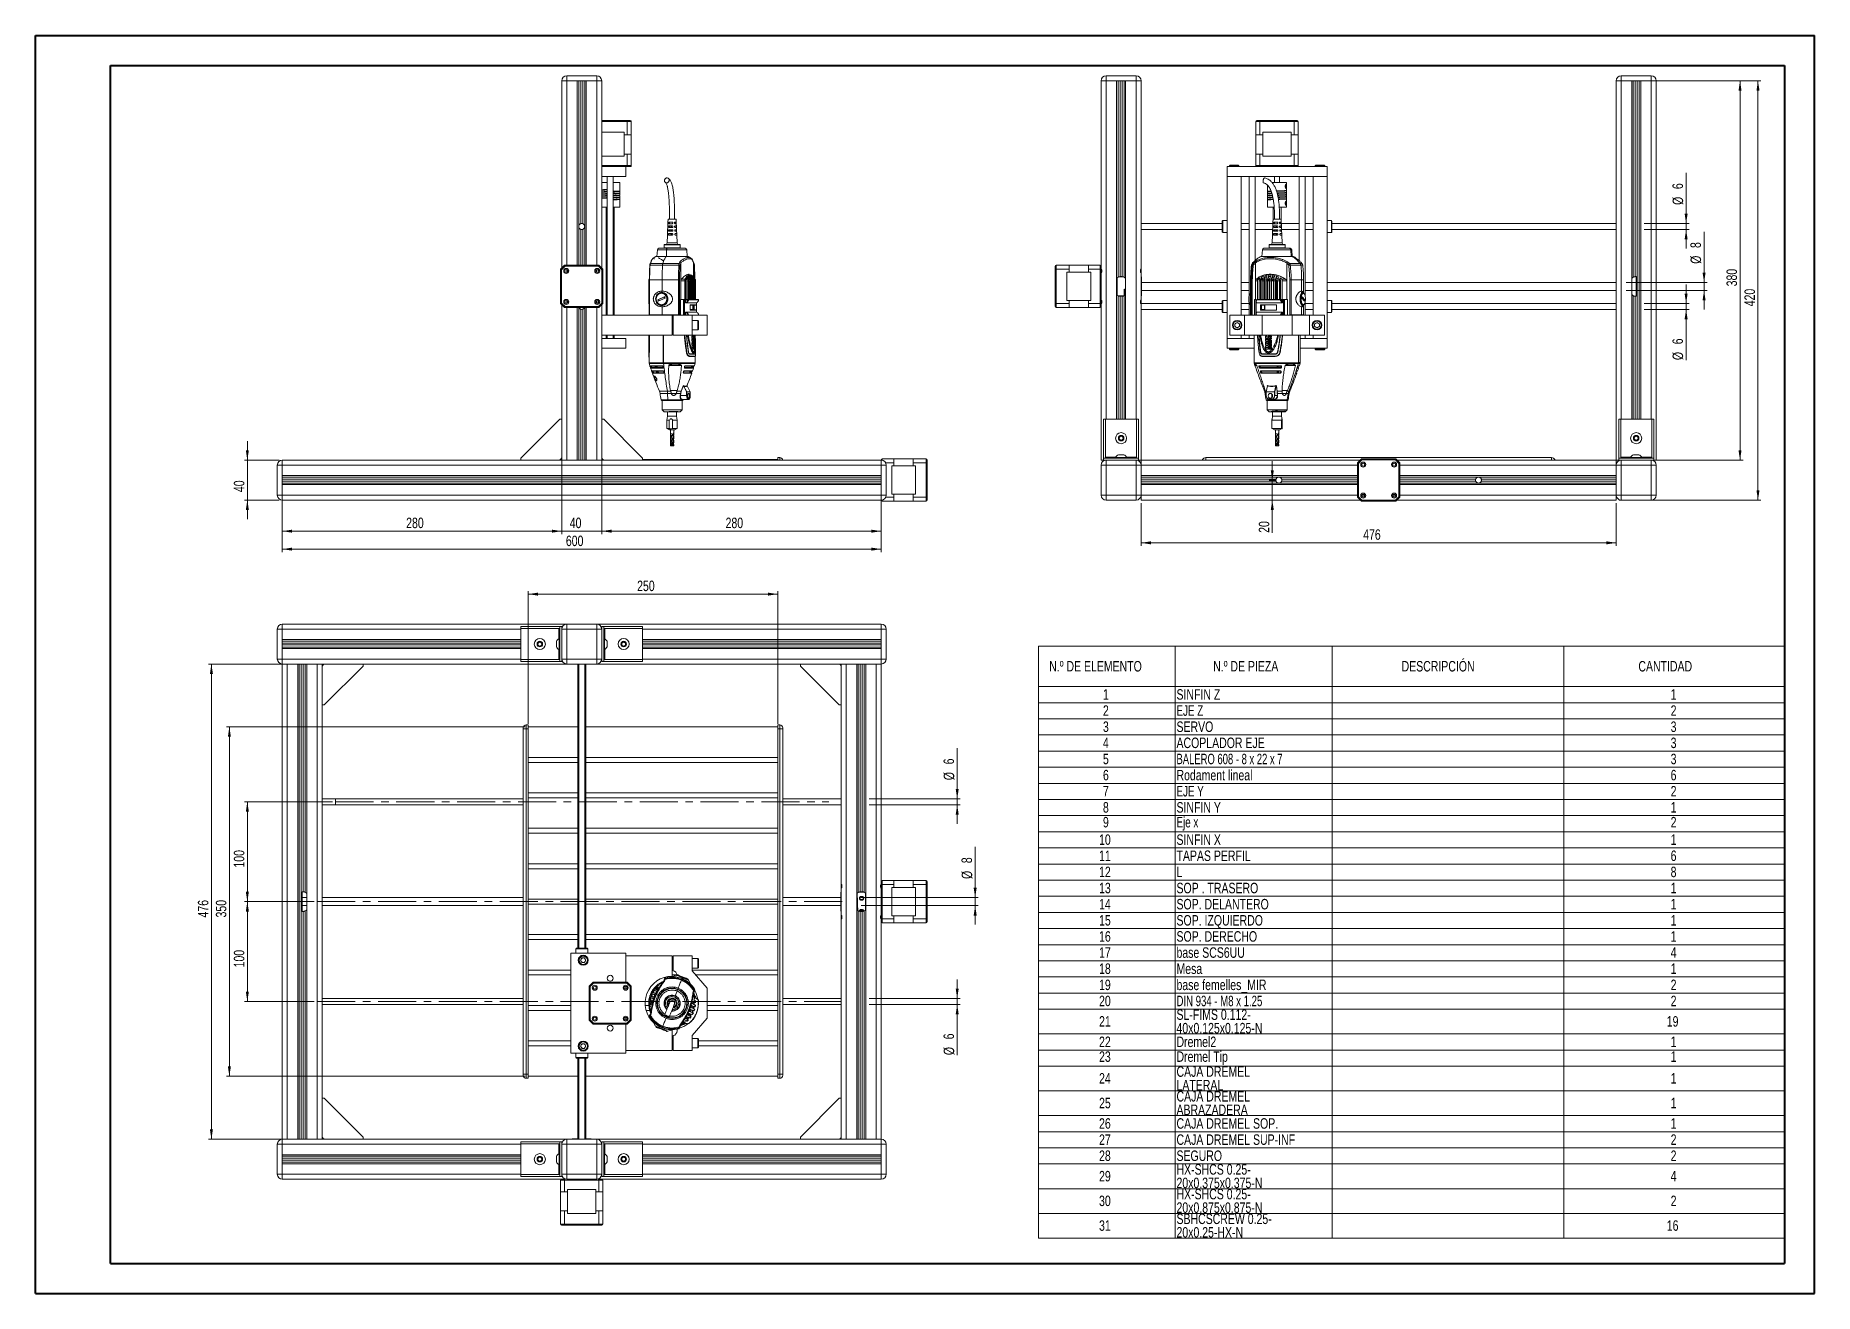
# Model space of a CAD drawing. Header units: millimetres. Extents: x 0 to 594, y 0 to 420.
import ezdxf

# ---------------------------------------------------------------- set-up
doc = ezdxf.new("R2010")
doc.units = ezdxf.units.MM
doc.linetypes.add('CENTERX2', pattern=[20.32, 12.7, -2.54, 2.54, -2.54])
doc.styles.add('SLDTEXTSTYLE0', font='TXT', dxfattribs={"width": 0.75})
doc.styles.add('SLDTEXTSTYLE1', font='TXT', dxfattribs={"width": 0.7})
doc.styles.add('SLDTEXTSTYLE2', font='TXT', dxfattribs={"width": 0.673913})
doc.styles.add('SLDTEXTSTYLE3', font='TXT', dxfattribs={"width": 0.684211})
doc.dimstyles.new('SLDDIMSTYLE0', dxfattribs={"dimtxt": 3.5, "dimasz": 3.302, "dimexe": 0, "dimexo": 0.0625, "dimgap": 0.875, "dimtad": 1, "dimlfac": 3, "dimrnd": 1e-09, "dimzin": 12, "dimdsep": 46, "dimtxsty": 'SLDTEXTSTYLE0', "dimsah": 1, "dimcen": 0.09, "dimadec": 0, "dimazin": 3, "dimtfac": 1, "dimtmove": 0, "dimatfit": 0, "dimfxl": 0, "dimfrac": 2, "dimtolj": 1, "dimtzin": 12, "dimarcsym": 0})
doc.dimstyles.new('SLDDIMSTYLE1', dxfattribs={"dimtxt": 3.5, "dimasz": 3.302, "dimexe": 0, "dimexo": 0.0625, "dimgap": 0.875, "dimtad": 1, "dimlfac": 3, "dimrnd": 1e-09, "dimzin": 12, "dimdsep": 46, "dimtxsty": 'SLDTEXTSTYLE0', "dimsah": 1, "dimcen": 0.09, "dimadec": 0, "dimazin": 3, "dimtfac": 1, "dimtofl": 0, "dimtmove": 0, "dimatfit": 3, "dimfxl": 0, "dimfrac": 2, "dimtolj": 1, "dimtzin": 12, "dimarcsym": 0})

msp = doc.modelspace()

# ---------------------------------------------------------------- blocks, each defined once
blk = doc.blocks.new('SW_TABLEANNOTATION_0')
at = {"color": 0, "linetype": 'Continuous', "lineweight": 0}
for p, q in [((0, 0), (0, -197.61)), ((249.27, 0), (0, 0)), ((45.54, 0), (45.54, -13.44)), ((98.07, 0), (98.07, -13.44)), ((175.42, 0), (175.42, -13.44)), ((249.27, -197.61), (249.27, 0)), ((0, -13.44), (249.27, -13.44)), ((45.54, -13.44), (45.54, -197.61)), ((98.07, -13.44), (98.07, -197.61)), ((175.42, -13.44), (175.42, -197.61)), ((0, -18.83), (249.27, -18.83)), ((0, -24.22), (249.27, -24.22)), ((0, -29.61), (249.27, -29.61)), ((0, -34.99), (249.27, -34.99)), ((0, -40.38), (249.27, -40.38)), ((0, -45.77), (249.27, -45.77)), ((0, -51.15), (249.27, -51.15)), ((0, -56.54), (249.27, -56.54)), ((0, -61.93), (249.27, -61.93)), ((0, -67.31), (249.27, -67.31)), ((0, -72.7), (249.27, -72.7)), ((0, -78.09), (249.27, -78.09)), ((0, -83.47), (249.27, -83.47)), ((0, -88.86), (249.27, -88.86)), ((0, -94.25), (249.27, -94.25)), ((0, -99.64), (249.27, -99.64)), ((0, -105.02), (249.27, -105.02)), ((0, -110.41), (249.27, -110.41)), ((0, -115.8), (249.27, -115.8)), ((0, -121.18), (249.27, -121.18)), ((0, -129.43), (249.27, -129.43)), ((0, -134.82), (249.27, -134.82)), ((0, -140.21), (249.27, -140.21)), ((0, -148.45), (249.27, -148.45)), ((0, -156.7), (249.27, -156.7)), ((0, -162.09), (249.27, -162.09)), ((0, -167.48), (249.27, -167.48)), ((0, -172.86), (249.27, -172.86)), ((0, -181.11), (249.27, -181.11)), ((0, -189.36), (249.27, -189.36)), ((0, -197.61), (249.27, -197.61))]:
    blk.add_line(p, q, dxfattribs=at)
at = {"color": 0, "linetype": 'Continuous', "lineweight": 0, "char_height": 3.5, "attachment_point": 1}
for s, insert, style in [('N.º DE ELEMENTO', (3.53, -4.92), 'SLDTEXTSTYLE0'), ('N.º DE PIEZA', (58.28, -4.92), 'SLDTEXTSTYLE0'), ('DESCRIPCIÓN', (121.2, -4.92), 'SLDTEXTSTYLE0'), ('CANTIDAD', (200.28, -4.92), 'SLDTEXTSTYLE0'), ('1', (21.48, -14.33), 'SLDTEXTSTYLE0'), ('SINFIN Z', (46.04, -14.33), 'SLDTEXTSTYLE0'), ('1', (211.05, -14.33), 'SLDTEXTSTYLE0'), ('2', (21.48, -19.72), 'SLDTEXTSTYLE0'), ('EJE Z', (46.04, -19.72), 'SLDTEXTSTYLE1'), ('2', (211.05, -19.72), 'SLDTEXTSTYLE0'), ('3', (21.48, -25.11), 'SLDTEXTSTYLE0'), ('SERVO', (46.04, -25.11), 'SLDTEXTSTYLE0'), ('3', (211.05, -25.11), 'SLDTEXTSTYLE0'), ('4', (21.48, -30.49), 'SLDTEXTSTYLE0'), ('ACOPLADOR EJE', (46.04, -30.49), 'SLDTEXTSTYLE0'), ('3', (211.05, -30.49), 'SLDTEXTSTYLE0'), ('5', (21.48, -35.88), 'SLDTEXTSTYLE0'), ('6', (21.48, -41.27), 'SLDTEXTSTYLE0'), ('BALERO 608 - 8 x 22 x 7', (46.04, -35.88), 'SLDTEXTSTYLE2'), ('Rodament lineal', (46.04, -41.27), 'SLDTEXTSTYLE0'), ('3', (211.05, -35.88), 'SLDTEXTSTYLE0'), ('6', (211.05, -41.27), 'SLDTEXTSTYLE0'), ('7', (21.48, -46.65), 'SLDTEXTSTYLE0'), ('EJE Y', (46.04, -46.65), 'SLDTEXTSTYLE1'), ('2', (211.05, -46.65), 'SLDTEXTSTYLE0'), ('8', (21.48, -52.04), 'SLDTEXTSTYLE0'), ('SINFIN Y', (46.04, -52.04), 'SLDTEXTSTYLE0'), ('1', (211.05, -52.04), 'SLDTEXTSTYLE0'), ('9', (21.48, -56.98), 'SLDTEXTSTYLE0'), ('Eje x', (46.04, -56.98), 'SLDTEXTSTYLE1'), ('2', (211.05, -56.98), 'SLDTEXTSTYLE0'), ('10', (20.18, -62.81), 'SLDTEXTSTYLE0'), ('SINFIN X', (46.04, -62.81), 'SLDTEXTSTYLE0'), ('1', (211.05, -62.81), 'SLDTEXTSTYLE0'), ('11', (20.18, -68.2), 'SLDTEXTSTYLE0'), ('TAPAS PERFIL', (46.04, -68.2), 'SLDTEXTSTYLE0'), ('6', (211.05, -68.2), 'SLDTEXTSTYLE0'), ('12', (20.18, -73.59), 'SLDTEXTSTYLE0'), ('L', (46.04, -73.59), 'SLDTEXTSTYLE0'), ('8', (211.05, -73.59), 'SLDTEXTSTYLE0'), ('13', (20.18, -78.97), 'SLDTEXTSTYLE0'), ('SOP . TRASERO', (46.04, -78.97), 'SLDTEXTSTYLE0'), ('1', (211.05, -78.97), 'SLDTEXTSTYLE0'), ('14', (20.18, -84.36), 'SLDTEXTSTYLE0'), ('SOP. DELANTERO', (46.04, -84.36), 'SLDTEXTSTYLE0'), ('1', (211.05, -84.36), 'SLDTEXTSTYLE0'), ('15', (20.18, -89.75), 'SLDTEXTSTYLE0'), ('SOP. IZQUIERDO', (46.04, -89.75), 'SLDTEXTSTYLE0'), ('1', (211.05, -89.75), 'SLDTEXTSTYLE0'), ('16', (20.18, -95.13), 'SLDTEXTSTYLE0'), ('17', (20.18, -100.52), 'SLDTEXTSTYLE0'), ('SOP. DERECHO', (46.04, -95.13), 'SLDTEXTSTYLE0'), ('base SCS6UU', (46.04, -100.52), 'SLDTEXTSTYLE0'), ('4', (211.05, -100.52), 'SLDTEXTSTYLE0'), ('1', (211.05, -95.13), 'SLDTEXTSTYLE0'), ('18', (20.18, -105.91), 'SLDTEXTSTYLE0'), ('Mesa', (46.04, -105.91), 'SLDTEXTSTYLE0'), ('1', (211.05, -105.91), 'SLDTEXTSTYLE0'), ('19', (20.18, -111.3), 'SLDTEXTSTYLE0'), ('base femelles_MIR', (46.04, -111.3), 'SLDTEXTSTYLE0'), ('2', (211.05, -111.3), 'SLDTEXTSTYLE0'), ('20', (20.18, -116.68), 'SLDTEXTSTYLE0'), ('DIN 934 - M8 x 1.25', (46.04, -116.68), 'SLDTEXTSTYLE3'), ('2', (211.05, -116.68), 'SLDTEXTSTYLE0'), ('21', (20.18, -123.5), 'SLDTEXTSTYLE0'), ('SL-FIMS 0.112-', (46.04, -121.24), 'SLDTEXTSTYLE0'), ('19', (209.76, -123.5), 'SLDTEXTSTYLE0'), ('22', (20.18, -130.32), 'SLDTEXTSTYLE0'), ('40x0.125x0.125-N', (46.04, -125.76), 'SLDTEXTSTYLE0'), ('Dremel2', (46.04, -130.32), 'SLDTEXTSTYLE0'), ('1', (211.05, -130.32), 'SLDTEXTSTYLE0'), ('23', (20.18, -135.26), 'SLDTEXTSTYLE0'), ('Dremel Tip', (46.04, -135.26), 'SLDTEXTSTYLE0'), ('1', (211.05, -135.26), 'SLDTEXTSTYLE0'), ('24', (20.18, -142.52), 'SLDTEXTSTYLE0'), ('CAJA DREMEL', (46.04, -140.26), 'SLDTEXTSTYLE0'), ('1', (211.05, -142.52), 'SLDTEXTSTYLE0'), ('CAJA DREMEL', (46.04, -148.51), 'SLDTEXTSTYLE0'), ('LATERAL', (46.04, -144.79), 'SLDTEXTSTYLE0'), ('25', (20.18, -150.77), 'SLDTEXTSTYLE0'), ('ABRAZADERA', (46.04, -153.03), 'SLDTEXTSTYLE0'), ('1', (211.05, -150.77), 'SLDTEXTSTYLE0'), ('26', (20.18, -157.59), 'SLDTEXTSTYLE0'), ('CAJA DREMEL SOP.', (46.04, -157.59), 'SLDTEXTSTYLE0'), ('1', (211.05, -157.59), 'SLDTEXTSTYLE0'), ('27', (20.18, -162.98), 'SLDTEXTSTYLE0'), ('CAJA DREMEL SUP-INF', (46.04, -162.98), 'SLDTEXTSTYLE0'), ('2', (211.05, -162.98), 'SLDTEXTSTYLE0'), ('28', (20.18, -168.36), 'SLDTEXTSTYLE0'), ('SEGURO', (46.04, -168.36), 'SLDTEXTSTYLE0'), ('2', (211.05, -168.36), 'SLDTEXTSTYLE0'), ('29', (20.18, -175.18), 'SLDTEXTSTYLE0'), ('20x0.375x0.375-N', (46.04, -177.44), 'SLDTEXTSTYLE0'), ('HX-SHCS 0.25-', (46.04, -172.92), 'SLDTEXTSTYLE0'), ('4', (211.05, -175.18), 'SLDTEXTSTYLE0'), ('30', (20.18, -183.43), 'SLDTEXTSTYLE0'), ('HX-SHCS 0.25-', (46.04, -181.17), 'SLDTEXTSTYLE0'), ('2', (211.05, -183.43), 'SLDTEXTSTYLE0'), ('SBHCSCREW 0.25-', (46.04, -189.42), 'SLDTEXTSTYLE0'), ('20x0.875x0.875-N', (46.04, -185.69), 'SLDTEXTSTYLE0'), ('31', (20.18, -191.68), 'SLDTEXTSTYLE0'), ('20x0.25-HX-N', (46.04, -193.94), 'SLDTEXTSTYLE0'), ('16', (209.76, -191.68), 'SLDTEXTSTYLE0')]:
    blk.add_mtext(s, dxfattribs=dict(at, insert=insert, style=style))
blk = doc.blocks.new('*D2')
at = {"color": 7, "linetype": 'Continuous', "lineweight": 0}
for p, q in [((70.79, 278.45), (70.79, 284.8)), ((81.46, 278.45), (69.79, 278.45)), ((70.79, 265.12), (70.79, 278.45)), ((81.46, 265.12), (69.79, 265.12)), ((70.79, 265.12), (70.79, 258.77))]:
    blk.add_line(p, q, dxfattribs=at)
for points in [[(70.79, 278.45), (71.3, 281.75), (70.29, 281.75)], [(70.79, 265.12), (70.29, 261.82), (71.3, 261.82)]]:
    blk.add_solid(points, dxfattribs=at)
at = {"color": 7, "linetype": 'Continuous', "lineweight": 0, "insert": (66.28, 267.78, -7.65), "char_height": 3.5, "attachment_point": 1, "rotation": 90, "style": 'SLDTEXTSTYLE0'}
blk.add_mtext('40', dxfattribs=at)
blk = doc.blocks.new('*D3')
at = {"color": 7, "linetype": 'Continuous', "lineweight": 0}
for p, q in [((82.46, 265.78), (82.46, 247.73)), ((282.46, 265.78), (282.46, 247.73)), ((82.46, 248.73), (282.46, 248.73))]:
    blk.add_line(p, q, dxfattribs=at)
for points in [[(82.46, 248.73), (85.76, 248.23), (85.76, 249.24)], [(282.46, 248.73), (279.16, 249.24), (279.16, 248.23)]]:
    blk.add_solid(points, dxfattribs=at)
at = {"color": 7, "linetype": 'Continuous', "lineweight": 0, "insert": (177.16, 253.25, -7.65), "char_height": 3.5, "attachment_point": 1, "style": 'SLDTEXTSTYLE0'}
blk.add_mtext('600', dxfattribs=at)
blk = doc.blocks.new('*D4')
at = {"color": 7, "linetype": 'Continuous', "lineweight": 0}
for p, q in [((189.13, 277.45), (189.13, 253.73)), ((282.46, 264.12), (282.46, 253.73)), ((189.13, 254.73), (282.46, 254.73))]:
    blk.add_line(p, q, dxfattribs=at)
for points in [[(189.13, 254.73), (192.43, 254.23), (192.43, 255.24)], [(282.46, 254.73), (279.16, 255.24), (279.16, 254.23)]]:
    blk.add_solid(points, dxfattribs=at)
at = {"color": 7, "linetype": 'Continuous', "lineweight": 0, "insert": (230.49, 259.25, -7.65), "char_height": 3.5, "attachment_point": 1, "style": 'SLDTEXTSTYLE0'}
blk.add_mtext('280', dxfattribs=at)
blk = doc.blocks.new('*D5')
at = {"color": 7, "linetype": 'Continuous', "lineweight": 0}
for p, q in [((175.79, 278.45), (175.79, 253.73)), ((82.46, 264.12), (82.46, 253.73)), ((175.79, 254.73), (82.46, 254.73))]:
    blk.add_line(p, q, dxfattribs=at)
for points in [[(82.46, 254.73), (85.76, 254.23), (85.76, 255.24)], [(175.79, 254.73), (172.49, 255.24), (172.49, 254.23)]]:
    blk.add_solid(points, dxfattribs=at)
at = {"color": 7, "linetype": 'Continuous', "lineweight": 0, "insert": (123.83, 259.25, -7.65), "char_height": 3.5, "attachment_point": 1, "style": 'SLDTEXTSTYLE0'}
blk.add_mtext('280', dxfattribs=at)
blk = doc.blocks.new('*D6')
at = {"color": 7, "linetype": 'Continuous', "lineweight": 0}
for p, q in [((175.79, 278.45), (175.79, 253.73)), ((189.13, 278.45), (189.13, 253.73)), ((175.79, 254.73), (169.44, 254.73)), ((175.79, 254.73), (189.13, 254.73)), ((189.13, 254.73), (195.48, 254.73))]:
    blk.add_line(p, q, dxfattribs=at)
for points in [[(175.79, 254.73), (172.49, 255.24), (172.49, 254.23)], [(189.13, 254.73), (192.43, 254.23), (192.43, 255.24)]]:
    blk.add_solid(points, dxfattribs=at)
at = {"color": 7, "linetype": 'Continuous', "lineweight": 0, "insert": (178.45, 259.25, -7.65), "char_height": 3.5, "attachment_point": 1, "style": 'SLDTEXTSTYLE0'}
blk.add_mtext('40', dxfattribs=at)
blk = doc.blocks.new('*D7')
at = {"color": 7, "linetype": 'Continuous', "lineweight": 0}
for p, q in [((540.57, 405.12), (570.23, 405.12)), ((569.23, 278.45), (569.23, 405.12)), ((540.57, 278.45), (570.23, 278.45))]:
    blk.add_line(p, q, dxfattribs=at)
for points in [[(569.23, 405.12), (568.73, 401.82), (569.74, 401.82)], [(569.23, 278.45), (569.74, 281.75), (568.73, 281.75)]]:
    blk.add_solid(points, dxfattribs=at)
at = {"color": 7, "linetype": 'Continuous', "lineweight": 0, "insert": (564.72, 336.48, -6.82), "char_height": 3.5, "attachment_point": 1, "rotation": 90, "style": 'SLDTEXTSTYLE0'}
blk.add_mtext('380', dxfattribs=at)
blk = doc.blocks.new('*D8')
at = {"color": 7, "linetype": 'Continuous', "lineweight": 0}
for p, q in [((369.23, 264.12), (369.23, 249.84)), ((527.9, 264.12), (527.9, 249.84)), ((369.23, 250.84), (527.9, 250.84))]:
    blk.add_line(p, q, dxfattribs=at)
for points in [[(369.23, 250.84), (372.54, 250.33), (372.54, 251.35)], [(527.9, 250.84), (524.6, 251.35), (524.6, 250.33)]]:
    blk.add_solid(points, dxfattribs=at)
at = {"color": 7, "linetype": 'Continuous', "lineweight": 0, "insert": (443.4, 255.35, -6.82), "char_height": 3.5, "attachment_point": 1, "style": 'SLDTEXTSTYLE0'}
blk.add_mtext('476', dxfattribs=at)
blk = doc.blocks.new('*D9')
at = {"color": 7, "linetype": 'Continuous', "lineweight": 0}
for p, q in [((413.05, 271.78), (413.05, 278.13)), ((414.23, 271.78), (412.05, 271.78)), ((413.05, 265.12), (413.05, 271.78)), ((413.05, 265.12), (413.05, 254.18))]:
    blk.add_line(p, q, dxfattribs=at)
for points in [[(413.05, 271.78), (413.56, 275.09), (412.54, 275.09)], [(413.05, 265.12), (412.54, 261.82), (413.56, 261.82)]]:
    blk.add_solid(points, dxfattribs=at)
at = {"color": 7, "linetype": 'Continuous', "lineweight": 0, "insert": (408.54, 254.18, -6.82), "char_height": 3.5, "attachment_point": 1, "rotation": 90, "style": 'SLDTEXTSTYLE0'}
blk.add_mtext('20', dxfattribs=at)
blk = doc.blocks.new('*D10')
at = {"color": 7, "linetype": 'Continuous', "lineweight": 0}
for p, q in [((551.23, 357.45), (551.23, 374.38)), ((537.23, 357.45), (552.23, 357.45)), ((551.23, 357.45), (551.23, 355.45)), ((537.23, 355.45), (552.23, 355.45)), ((551.23, 355.45), (551.23, 349.1))]:
    blk.add_line(p, q, dxfattribs=at)
for points in [[(551.23, 357.45), (551.74, 360.75), (550.73, 360.75)], [(551.23, 355.45), (550.73, 352.15), (551.74, 352.15)]]:
    blk.add_solid(points, dxfattribs=at)
at = {"color": 7, "linetype": 'Continuous', "lineweight": 0, "char_height": 3.5, "attachment_point": 1, "rotation": 90, "style": 'SLDTEXTSTYLE0'}
for s, insert in [('6', (546.67, 368.95, -6.82)), ('%%c', (546.72, 363.67, -6.82))]:
    blk.add_mtext(s, dxfattribs=dict(at, insert=insert))
blk = doc.blocks.new('*D11')
at = {"color": 7, "linetype": 'Continuous', "lineweight": 0}
for p, q in [((557.23, 337.78), (557.23, 354.71)), ((531.23, 337.78), (558.23, 337.78)), ((531.23, 335.12), (558.23, 335.12)), ((557.23, 337.78), (557.23, 335.12)), ((557.23, 335.12), (557.23, 328.77))]:
    blk.add_line(p, q, dxfattribs=at)
for points in [[(557.23, 337.78), (557.74, 341.09), (556.73, 341.09)], [(557.23, 335.12), (556.73, 331.82), (557.74, 331.82)]]:
    blk.add_solid(points, dxfattribs=at)
at = {"color": 7, "linetype": 'Continuous', "lineweight": 0, "char_height": 3.5, "attachment_point": 1, "rotation": 90, "style": 'SLDTEXTSTYLE0'}
for s, insert in [('8', (552.67, 349.28, -6.82)), ('%%c', (552.72, 344.01, -6.82))]:
    blk.add_mtext(s, dxfattribs=dict(at, insert=insert))
blk = doc.blocks.new('*D12')
at = {"color": 7, "linetype": 'Continuous', "lineweight": 0}
for p, q in [((551.23, 330.78), (551.23, 337.13)), ((537.23, 330.78), (552.23, 330.78)), ((537.23, 328.78), (552.23, 328.78)), ((551.23, 330.78), (551.23, 328.78)), ((551.23, 328.78), (551.23, 311.86))]:
    blk.add_line(p, q, dxfattribs=at)
for points in [[(551.23, 330.78), (551.74, 334.09), (550.73, 334.09)], [(551.23, 328.78), (550.73, 325.48), (551.74, 325.48)]]:
    blk.add_solid(points, dxfattribs=at)
at = {"color": 7, "linetype": 'Continuous', "lineweight": 0, "char_height": 3.5, "attachment_point": 1, "rotation": 90, "style": 'SLDTEXTSTYLE0'}
for s, insert in [('6', (546.67, 317.13, -6.82)), ('%%c', (546.72, 311.86, -6.82))]:
    blk.add_mtext(s, dxfattribs=dict(at, insert=insert))
blk = doc.blocks.new('*D13')
at = {"color": 7, "linetype": 'Continuous', "lineweight": 0}
for p, q in [((542.23, 405.12), (576.23, 405.12)), ((575.23, 265.12), (575.23, 405.12)), ((528.9, 265.12), (576.23, 265.12))]:
    blk.add_line(p, q, dxfattribs=at)
for points in [[(575.23, 405.12), (574.73, 401.82), (575.74, 401.82)], [(575.23, 265.12), (575.74, 268.42), (574.73, 268.42)]]:
    blk.add_solid(points, dxfattribs=at)
at = {"color": 7, "linetype": 'Continuous', "lineweight": 0, "insert": (570.72, 329.82, -6.82), "char_height": 3.5, "attachment_point": 1, "rotation": 90, "style": 'SLDTEXTSTYLE0'}
blk.add_mtext('420', dxfattribs=at)
blk = doc.blocks.new('*D14')
at = {"color": 7, "linetype": 'Continuous', "lineweight": 0}
for p, q in [((99.22, 164.37), (69.79, 164.37)), ((70.79, 131.04), (70.79, 164.37)), ((93.13, 131.04), (69.79, 131.04))]:
    blk.add_line(p, q, dxfattribs=at)
for points in [[(70.79, 164.37), (70.29, 161.07), (71.3, 161.07)], [(70.79, 131.04), (71.3, 134.34), (70.29, 134.34)]]:
    blk.add_solid(points, dxfattribs=at)
at = {"color": 7, "linetype": 'Continuous', "lineweight": 0, "insert": (66.28, 142.4, 0.03), "char_height": 3.5, "attachment_point": 1, "rotation": 90, "style": 'SLDTEXTSTYLE0'}
blk.add_mtext('100', dxfattribs=at)
blk = doc.blocks.new('*D15')
at = {"color": 7, "linetype": 'Continuous', "lineweight": 0}
for p, q in [((93.13, 131.04), (69.79, 131.04)), ((70.79, 131.04), (70.79, 97.71)), ((93.13, 97.71), (69.79, 97.71))]:
    blk.add_line(p, q, dxfattribs=at)
for points in [[(70.79, 131.04), (70.29, 127.74), (71.3, 127.74)], [(70.79, 97.71), (71.3, 101.01), (70.29, 101.01)]]:
    blk.add_solid(points, dxfattribs=at)
at = {"color": 7, "linetype": 'Continuous', "lineweight": 0, "insert": (66.28, 109.07, 0.03), "char_height": 3.5, "attachment_point": 1, "rotation": 90, "style": 'SLDTEXTSTYLE0'}
blk.add_mtext('100', dxfattribs=at)
blk = doc.blocks.new('*D16')
at = {"color": 7, "linetype": 'Continuous', "lineweight": 0}
for p, q in [((83.13, 210.37), (57.79, 210.37)), ((58.79, 51.71), (58.79, 210.37)), ((83.13, 51.71), (57.79, 51.71))]:
    blk.add_line(p, q, dxfattribs=at)
for points in [[(58.79, 210.37), (58.29, 207.07), (59.3, 207.07)], [(58.79, 51.71), (59.3, 55.01), (58.29, 55.01)]]:
    blk.add_solid(points, dxfattribs=at)
at = {"color": 7, "linetype": 'Continuous', "lineweight": 0, "insert": (54.28, 125.74, -40.61), "char_height": 3.5, "attachment_point": 1, "rotation": 90, "style": 'SLDTEXTSTYLE0'}
blk.add_mtext('476', dxfattribs=at)
blk = doc.blocks.new('*D17')
at = {"color": 7, "linetype": 'Continuous', "lineweight": 0}
for p, q in [((307.83, 165.37), (307.83, 182.3)), ((278.46, 165.37), (308.83, 165.37)), ((278.46, 163.37), (308.83, 163.37)), ((307.83, 163.37), (307.83, 165.37)), ((307.83, 163.37), (307.83, 157.02))]:
    blk.add_line(p, q, dxfattribs=at)
for points in [[(307.83, 165.37), (308.34, 168.67), (307.33, 168.67)], [(307.83, 163.37), (307.33, 160.07), (308.34, 160.07)]]:
    blk.add_solid(points, dxfattribs=at)
at = {"color": 7, "linetype": 'Continuous', "lineweight": 0, "char_height": 3.5, "attachment_point": 1, "rotation": 90, "style": 'SLDTEXTSTYLE0'}
for s, insert in [('6', (303.27, 176.87, -40.61)), ('%%c', (303.32, 171.59, -40.61))]:
    blk.add_mtext(s, dxfattribs=dict(at, insert=insert))
blk = doc.blocks.new('*D18')
at = {"color": 7, "linetype": 'Continuous', "lineweight": 0}
for p, q in [((313.83, 132.37), (313.83, 149.3)), ((275.79, 132.37), (314.83, 132.37)), ((313.83, 129.71), (313.83, 132.37)), ((275.79, 129.71), (314.83, 129.71)), ((313.83, 129.71), (313.83, 123.36))]:
    blk.add_line(p, q, dxfattribs=at)
for points in [[(313.83, 132.37), (314.34, 135.67), (313.33, 135.67)], [(313.83, 129.71), (313.33, 126.4), (314.34, 126.4)]]:
    blk.add_solid(points, dxfattribs=at)
at = {"color": 7, "linetype": 'Continuous', "lineweight": 0, "char_height": 3.5, "attachment_point": 1, "rotation": 90, "style": 'SLDTEXTSTYLE0'}
for s, insert in [('8', (309.27, 143.87, -40.61)), ('%%c', (309.32, 138.59, -40.61))]:
    blk.add_mtext(s, dxfattribs=dict(at, insert=insert))
blk = doc.blocks.new('*D19')
at = {"color": 7, "linetype": 'Continuous', "lineweight": 0}
for p, q in [((307.83, 98.71), (307.83, 105.06)), ((278.46, 98.71), (308.83, 98.71)), ((278.46, 96.71), (308.83, 96.71)), ((307.83, 96.71), (307.83, 98.71)), ((307.83, 96.71), (307.83, 79.78))]:
    blk.add_line(p, q, dxfattribs=at)
for points in [[(307.83, 98.71), (308.34, 102.01), (307.33, 102.01)], [(307.83, 96.71), (307.33, 93.4), (308.34, 93.4)]]:
    blk.add_solid(points, dxfattribs=at)
at = {"color": 7, "linetype": 'Continuous', "lineweight": 0, "char_height": 3.5, "attachment_point": 1, "rotation": 90, "style": 'SLDTEXTSTYLE0'}
for s, insert in [('6', (303.27, 85.05, -40.61)), ('%%c', (303.32, 79.78, -40.61))]:
    blk.add_mtext(s, dxfattribs=dict(at, insert=insert))
blk = doc.blocks.new('*D20')
at = {"color": 7, "linetype": 'Continuous', "lineweight": 0}
for p, q in [((163.59, 189.37), (63.79, 189.37)), ((64.79, 189.37), (64.79, 72.71)), ((163.59, 72.71), (63.79, 72.71))]:
    blk.add_line(p, q, dxfattribs=at)
for points in [[(64.79, 189.37), (64.29, 186.07), (65.3, 186.07)], [(64.79, 72.71), (65.3, 76.01), (64.29, 76.01)]]:
    blk.add_solid(points, dxfattribs=at)
at = {"color": 7, "linetype": 'Continuous', "lineweight": 0, "insert": (60.28, 125.74, -40.61), "char_height": 3.5, "attachment_point": 1, "rotation": 90, "style": 'SLDTEXTSTYLE0'}
blk.add_mtext('350', dxfattribs=at)
blk = doc.blocks.new('*D21')
at = {"color": 7, "linetype": 'Continuous', "lineweight": 0}
for p, q in [((164.59, 190.37), (164.59, 234.71)), ((247.92, 233.71), (164.59, 233.71)), ((247.92, 190.37), (247.92, 234.71))]:
    blk.add_line(p, q, dxfattribs=at)
for points in [[(164.59, 233.71), (167.89, 233.2), (167.89, 234.21)], [(247.92, 233.71), (244.62, 234.21), (244.62, 233.2)]]:
    blk.add_solid(points, dxfattribs=at)
at = {"color": 7, "linetype": 'Continuous', "lineweight": 0, "insert": (200.95, 238.22, -40.61), "char_height": 3.5, "attachment_point": 1, "style": 'SLDTEXTSTYLE0'}
blk.add_mtext('250', dxfattribs=at)

# ---------------------------------------------------------------- dimensions: what is measured, and where the dimension line sits
at = {"color": 7, "linetype": 'Continuous', "lineweight": 0}
for base, p1, p2, dimstyle, picture, middle in [((575.2341, 405.1183), (527.9007, 265.1183), (541.2341, 405.1183), 'SLDDIMSTYLE1', '*D13', (575.2341, 335.1183)), ((569.2341, 405.1183), (539.5674, 278.4517), (539.5674, 405.1183), 'SLDDIMSTYLE1', '*D7', (569.2341, 341.785)), ((70.7933, 278.4517), (82.4599, 265.1183), (82.4599, 278.4517), 'SLDDIMSTYLE0', '*D2', (70.7933, 271.785)), ((413.0481, 271.785), (369.2341, 265.1183), (415.2341, 271.785), 'SLDDIMSTYLE0', '*D9', (413.0481, 258.1926)), ((58.7933, 210.3727), (84.1266, 51.706), (84.1266, 210.3727), 'SLDDIMSTYLE1', '*D16', (58.7933, 131.0393)), ((64.7933, 72.706), (164.5891, 189.3727), (164.5891, 72.706), 'SLDDIMSTYLE1', '*D20', (64.7933, 131.0393)), ((70.7933, 164.3727), (94.1266, 131.0393), (100.2199, 164.3727), 'SLDDIMSTYLE1', '*D14', (70.7933, 147.706)), ((70.7933, 97.706), (94.1266, 131.0393), (94.1266, 97.706), 'SLDDIMSTYLE1', '*D15', (70.7933, 114.3727))]:
    dim = msp.add_linear_dim(base=base, p1=p1, p2=p2, angle=90, dimstyle=dimstyle, dxfattribs=at)
    dim.commit()
    dim.dimension.update_dxf_attribs({"geometry": picture, "text_midpoint": middle, "dimtype": 160})
for base, p1, p2, picture, middle in [((551.2341, 355.4517), (536.2341, 357.4517), (536.2341, 355.4517), '*D10', (551.2341, 369.027)), ((557.2341, 335.1183), (530.2341, 337.785), (530.2341, 335.1183), '*D11', (557.2341, 349.3603)), ((551.2341, 328.785), (536.2341, 330.785), (536.2341, 328.785), '*D12', (551.2341, 317.2097)), ((307.8333, 165.3727), (277.4599, 163.3727), (277.4599, 165.3727), '*D17', (307.8333, 176.948)), ((313.8333, 132.3727), (274.7933, 129.706), (274.7933, 132.3727), '*D18', (313.8333, 143.948)), ((307.8333, 98.706), (277.4599, 96.706), (277.4599, 98.706), '*D19', (307.8333, 85.1307))]:
    dim = msp.add_linear_dim(base=base, p1=p1, p2=p2, angle=90, text='%%c<>', dimstyle='SLDDIMSTYLE0', dxfattribs=at)
    dim.commit()
    dim.dimension.update_dxf_attribs({"geometry": picture, "text_midpoint": middle, "dimtype": 160})
for base, p1, p2, dimstyle, picture, middle in [((82.4599, 254.735), (175.7933, 279.4517), (82.4599, 265.1183), 'SLDDIMSTYLE1', '*D5', (129.1266, 254.735)), ((189.1266, 254.735), (175.7933, 279.4517), (189.1266, 279.4517), 'SLDDIMSTYLE0', '*D6', (182.4599, 254.735)), ((282.4599, 254.735), (189.1266, 278.4517), (282.4599, 265.1183), 'SLDDIMSTYLE1', '*D4', (235.7933, 254.735)), ((282.4599, 248.735), (82.4599, 266.785), (282.4599, 266.785), 'SLDDIMSTYLE1', '*D3', (182.4599, 248.735)), ((527.9007, 250.8402), (369.2341, 265.1183), (527.9007, 265.1183), 'SLDDIMSTYLE1', '*D8', (448.6972, 250.8402)), ((164.5891, 233.706), (247.9224, 189.3727), (164.5891, 189.3727), 'SLDDIMSTYLE1', '*D21', (206.2557, 233.706))]:
    dim = msp.add_linear_dim(base=base, p1=p1, p2=p2, dimstyle=dimstyle, dxfattribs=at)
    dim.commit()
    dim.dimension.update_dxf_attribs({"geometry": picture, "text_midpoint": middle, "dimtype": 160})

# ---------------------------------------------------------------- linework, layer by layer
at = {"color": 7, "linetype": 'Continuous', "lineweight": 40}
for p, q in [((0.0788, 0.2148), (0.0788, 420.2148)), ((0.0788, 420.2148), (594.0788, 420.2148)), ((594.0788, 0.2148), (594.0788, 420.2148)), ((25.0788, 10.2148), (25.0788, 410.2148)), ((25.0788, 410.2148), (584.0788, 410.2148)), ((584.0788, 410.2148), (584.0788, 10.2148)), ((25.0788, 10.2148), (584.0788, 10.2148)), ((0.0788, 0.2148), (594.0788, 0.2148))]:
    msp.add_line(p, q, dxfattribs=at)
at = {"color": 7, "linetype": 'Continuous', "lineweight": 15}
for p, q in [((175.7933, 342.5516), (175.7933, 405.1183)), ((177.4599, 405.1183), (175.7933, 405.1183)), ((177.4599, 405.1183), (177.4599, 406.785)), ((177.4599, 406.785), (187.4599, 406.785)), ((180.9599, 405.1183), (177.4599, 405.1183)), ((187.4599, 405.1183), (177.4599, 405.1183)), ((180.9599, 343.5017), (180.9599, 405.1183)), ((182.1503, 357.4025), (182.1503, 405.1183)), ((182.7696, 357.4025), (182.7696, 405.1183)), ((183.9599, 343.5017), (183.9599, 405.1183)), ((187.4599, 405.1183), (183.9599, 405.1183)), ((187.4599, 406.785), (187.4599, 405.1183)), ((189.1266, 405.1183), (187.4599, 405.1183)), ((189.1266, 342.5516), (189.1266, 405.1183)), ((355.9007, 343.1683), (355.9007, 405.1183)), ((357.5674, 405.1183), (355.9007, 405.1183)), ((357.5674, 406.785), (367.5674, 406.785)), ((357.5674, 406.785), (357.5674, 405.1183)), ((361.0674, 405.1183), (357.5674, 405.1183)), ((367.5674, 405.1183), (357.5674, 405.1183)), ((361.0674, 292.1183), (361.0674, 405.1183)), ((361.5506, 339.5508), (361.5506, 405.1183)), ((362.2577, 339.7176), (362.2577, 405.1183)), ((362.877, 339.7176), (362.877, 405.1183)), ((363.5841, 339.5508), (363.5841, 405.1183)), ((364.0674, 292.1183), (364.0674, 405.1183)), ((367.5674, 405.1183), (364.0674, 405.1183)), ((367.5674, 406.785), (367.5674, 405.1183)), ((369.234, 405.1183), (367.5674, 405.1183)), ((369.234, 342.2638), (369.234, 405.1183)), ((527.9007, 278.4517), (527.9007, 405.1183)), ((529.5674, 405.1183), (527.9007, 405.1183)), ((529.5674, 406.785), (539.5674, 406.785)), ((529.5674, 406.785), (529.5674, 405.1183)), ((533.0674, 405.1183), (529.5674, 405.1183)), ((539.5674, 405.1183), (529.5674, 405.1183)), ((533.0674, 292.1183), (533.0674, 405.1183)), ((533.5506, 339.5508), (533.5506, 405.1183)), ((534.2577, 339.7176), (534.2577, 405.1183)), ((536.0674, 292.1183), (536.0674, 405.1183)), ((539.5674, 405.1183), (536.0674, 405.1183)), ((539.5674, 406.785), (539.5674, 405.1183)), ((541.2341, 405.1183), (539.5674, 405.1183)), ((541.2341, 278.4517), (541.2341, 405.1183)), ((189.1266, 391.825), (197.5385, 391.825)), ((189.1266, 387.9517), (196.6767, 387.9517)), ((196.6767, 387.9517), (196.6767, 379.9517)), ((196.6767, 387.0783), (196.6767, 387.9517)), ((197.6765, 387.0783), (196.6767, 387.0783)), ((197.5385, 391.825), (198.6766, 391.825)), ((197.6765, 391.4917), (197.6765, 387.0783)), ((199.0099, 391.4917), (197.6765, 391.4917)), ((199.0099, 387.0783), (197.6765, 387.0783)), ((199.0099, 391.4917), (199.0099, 387.0783)), ((199.0099, 387.0783), (199.0099, 380.6587)), ((408.9356, 391.4917), (407.6022, 391.4917)), ((407.6022, 391.4917), (407.6022, 387.0783)), ((407.6022, 387.0783), (407.6022, 380.6587)), ((408.9356, 387.0783), (407.6022, 387.0783)), ((407.9355, 391.825), (409.0736, 391.825)), ((408.9356, 391.4917), (408.9356, 387.0783)), ((420.3688, 391.4917), (408.9356, 391.4917)), ((409.9354, 387.0783), (408.9356, 387.0783)), ((409.0736, 391.825), (420.2307, 391.825)), ((409.9354, 387.9517), (409.9354, 379.9517)), ((409.9354, 387.9517), (419.369, 387.9517)), ((409.9354, 387.0783), (409.9354, 387.9517)), ((419.369, 387.9517), (419.369, 379.9517)), ((419.369, 387.0783), (419.369, 387.9517)), ((420.3688, 387.0783), (419.369, 387.0783)), ((420.2307, 391.825), (421.3688, 391.825)), ((420.3688, 391.4917), (420.3688, 387.0783)), ((421.7022, 391.4917), (420.3688, 391.4917)), ((421.7022, 387.0783), (420.3688, 387.0783)), ((421.7022, 391.4917), (421.7022, 387.0783)), ((421.7022, 387.0783), (421.7022, 380.6587)), ((196.6767, 380.6587), (196.6767, 379.9517)), ((197.6765, 380.6587), (196.6767, 380.6587)), ((197.6765, 376.785), (197.6765, 380.6587)), ((199.0099, 380.6587), (197.6765, 380.6587)), ((199.0099, 376.785), (199.0099, 380.6587)), ((407.6022, 376.785), (407.6022, 380.6587)), ((408.9356, 380.6587), (407.6022, 380.6587)), ((408.9356, 376.785), (408.9356, 380.6587)), ((409.9354, 380.6587), (408.9356, 380.6587)), ((409.9354, 379.9517), (409.9354, 380.6587)), ((419.369, 380.6587), (419.369, 379.9517)), ((420.3688, 380.6587), (419.369, 380.6587)), ((420.3688, 376.785), (420.3688, 380.6587)), ((421.7022, 380.6587), (420.3688, 380.6587)), ((421.7022, 376.785), (421.7022, 380.6587)), ((189.1266, 379.9517), (196.6767, 379.9517)), ((189.1266, 376.4517), (197.1266, 376.4517)), ((197.1266, 376.4517), (197.1266, 373.1183)), ((197.5385, 376.4517), (197.1266, 376.4517)), ((198.6766, 376.4517), (197.5385, 376.4517)), ((199.0099, 376.785), (197.6765, 376.785)), ((397.9855, 376.4517), (397.9855, 373.1183)), ((397.9855, 376.4517), (407.9355, 376.4517)), ((398.943, 376.9017), (398.7314, 376.69)), ((398.7314, 376.69), (398.7314, 376.4517)), ((398.7314, 376.69), (401.9064, 376.69)), ((398.943, 376.9017), (401.6947, 376.9017)), ((401.9064, 376.69), (401.6947, 376.9017)), ((401.9064, 376.4517), (401.9064, 376.69)), ((408.9356, 376.785), (407.6022, 376.785)), ((409.0736, 376.4517), (407.9355, 376.4517)), ((420.3688, 376.785), (408.9356, 376.785)), ((420.2307, 376.4517), (409.0736, 376.4517)), ((409.9354, 379.9517), (419.369, 379.9517)), ((421.3688, 376.4517), (420.2307, 376.4517)), ((421.7022, 376.785), (420.3688, 376.785)), ((421.3688, 376.4517), (431.3189, 376.4517)), ((427.6097, 376.9017), (427.398, 376.69)), ((427.398, 376.69), (427.398, 376.4517)), ((427.398, 376.69), (430.573, 376.69)), ((427.6097, 376.9017), (430.3613, 376.9017)), ((430.573, 376.69), (430.3613, 376.9017)), ((430.573, 376.4517), (430.573, 376.69)), ((431.3189, 376.4517), (431.3189, 373.1183)), ((189.1266, 373.1183), (197.1266, 373.1183)), ((190.9982, 371.1557), (189.1266, 371.1557)), ((190.9599, 373.1183), (190.9599, 326.8531)), ((192.9599, 326.8531), (192.9599, 373.1183)), ((195.1349, 371.1557), (192.9599, 371.1557)), ((195.1349, 368.344), (195.1349, 371.1557)), ((397.9855, 373.1183), (431.3189, 373.1183)), ((397.9855, 319.1183), (397.9855, 373.1183)), ((402.6522, 326.8531), (402.6522, 373.1183)), ((405.3189, 373.1183), (405.3189, 333.3724)), ((407.3188, 345.0982), (407.3188, 373.1183)), ((411.4772, 370.2696), (411.4772, 368.1747)), ((417.8272, 371.1557), (412.9533, 371.1557)), ((413.8189, 373.1183), (413.8189, 371.1557)), ((415.4855, 371.1557), (415.4855, 373.1183)), ((417.8272, 368.5134), (417.8272, 371.1557)), ((417.8272, 367.836), (417.8272, 368.3694)), ((421.9855, 373.1183), (421.9855, 345.0905)), ((423.9855, 333.4139), (423.9855, 373.1183)), ((426.6522, 326.8531), (426.6522, 373.1183)), ((431.3189, 319.1183), (431.3189, 373.1183)), ((189.1266, 362.943), (190.9982, 362.943)), ((190.6266, 362.943), (190.6266, 326.8531)), ((192.9599, 362.943), (195.1349, 362.943)), ((193.2933, 326.8531), (193.2933, 362.943)), ((195.1349, 367.6667), (195.1349, 368.2001)), ((195.1349, 366.9893), (195.1349, 367.5227)), ((195.1349, 366.312), (195.1349, 366.8454)), ((195.1349, 365.6347), (195.1349, 366.1681)), ((195.1349, 362.943), (195.1349, 365.4907)), ((411.4772, 368.0308), (411.4772, 367.4974)), ((411.4772, 367.3534), (411.4772, 366.82)), ((411.4772, 366.6761), (411.4772, 366.1427)), ((411.4772, 365.9988), (411.4772, 365.4654)), ((411.4772, 365.3214), (411.4772, 362.943)), ((411.4772, 362.943), (413.6763, 362.943)), ((411.6263, 365.4322), (413.0341, 365.4322)), ((413.3188, 362.943), (413.3188, 358.9339)), ((415.3899, 362.943), (417.8272, 362.943)), ((415.9855, 358.9339), (415.9855, 362.943)), ((417.8272, 367.1587), (417.8272, 367.6921)), ((417.8272, 366.4813), (417.8272, 367.0147)), ((417.8272, 365.804), (417.8272, 366.3374)), ((417.8272, 362.943), (417.8272, 365.6601)), ((211.2105, 357.3995), (211.1808, 356.6562)), ((211.2719, 358.9339), (211.2317, 357.9285)), ((211.2719, 358.9339), (213.8826, 358.9339)), ((211.6319, 356.6585), (212.6131, 356.6585)), ((212.6251, 357.3993), (211.6438, 357.3993)), ((211.6524, 357.9285), (212.6336, 357.9285)), ((211.7799, 357.8991), (211.7799, 357.4287)), ((213.4732, 357.499), (213.4732, 357.8502)), ((214.0214, 357.9285), (213.6249, 357.9285)), ((213.6461, 357.3993), (214.0426, 357.3993)), ((214.0722, 356.6585), (213.6757, 356.6585)), ((213.8826, 358.9339), (213.9813, 358.9339)), ((214.0214, 357.9297), (213.9813, 358.9339)), ((214.0724, 356.6562), (214.0426, 357.3995)), ((396.3189, 357.4517), (369.234, 357.4517)), ((396.4855, 358.4517), (396.3189, 358.285)), ((396.3189, 358.285), (396.3189, 357.3363)), ((396.3189, 357.3363), (396.3189, 354.6183)), ((397.9855, 358.4517), (396.4855, 358.4517)), ((396.4855, 358.4517), (396.4855, 357.4167)), ((396.4855, 357.4167), (396.4855, 354.4517)), ((405.3189, 357.4517), (402.6522, 357.4517)), ((413.2488, 357.4517), (407.3188, 357.4517)), ((413.2361, 357.3995), (413.2064, 356.6562)), ((413.2975, 358.9339), (413.2573, 357.9285)), ((413.2975, 358.9339), (414.1446, 358.9339)), ((414.6387, 356.6585), (413.6575, 356.6585)), ((413.6694, 357.3993), (414.6507, 357.3993)), ((414.6592, 357.9285), (413.678, 357.9285)), ((413.8055, 357.8499), (413.7815, 357.8737)), ((413.8055, 357.8991), (413.8055, 357.4287)), ((414.1446, 358.9339), (416.0069, 358.9339)), ((415.4988, 357.499), (415.4988, 357.8502)), ((415.6505, 357.9285), (416.047, 357.9285)), ((416.0682, 357.3993), (415.6717, 357.3993)), ((415.7013, 356.6585), (416.0978, 356.6585)), ((416.047, 357.9297), (416.0069, 358.9339)), ((421.9855, 357.4517), (416.0556, 357.4517)), ((416.098, 356.6562), (416.0682, 357.3995)), ((426.6522, 357.4517), (423.9855, 357.4517)), ((432.8188, 358.4517), (431.3189, 358.4517)), ((432.9855, 358.285), (432.8188, 358.4517)), ((432.8188, 358.4517), (432.8188, 355.706)), ((432.9855, 354.6183), (432.9855, 358.285)), ((527.9007, 357.4517), (432.9855, 357.4517)), ((211.0585, 353.5994), (210.9536, 350.9753)), ((211.1091, 354.8634), (211.0789, 354.1093)), ((211.1598, 356.1306), (211.1299, 355.3828)), ((212.564, 353.5893), (211.5828, 353.5893)), ((211.5912, 354.1185), (212.5724, 354.1185)), ((212.5843, 354.8593), (211.603, 354.8593)), ((211.6115, 355.3885), (212.5927, 355.3885)), ((212.6046, 356.1293), (211.6234, 356.1293)), ((213.6967, 356.1293), (214.0933, 356.1293)), ((214.1227, 355.3885), (213.7262, 355.3885)), ((213.7471, 354.8593), (214.1436, 354.8593)), ((214.1729, 354.1185), (213.7764, 354.1185)), ((213.7973, 353.5893), (214.1938, 353.5893)), ((214.1233, 355.3828), (214.0934, 356.1306)), ((214.1742, 354.1093), (214.1441, 354.8634)), ((214.1729, 354.1185), (214.1734, 354.1093)), ((214.2996, 350.9753), (214.1946, 353.5994)), ((215.0081, 350.4673), (215.1951, 350.4673)), ((369.234, 355.4517), (396.3189, 355.4517)), ((396.3189, 354.6183), (396.4855, 354.4517)), ((396.4855, 354.4517), (397.9855, 354.4517)), ((402.6522, 355.4517), (405.3189, 355.4517)), ((407.3188, 355.4517), (413.1582, 355.4517)), ((413.0841, 353.5994), (412.9792, 350.9753)), ((413.1347, 354.8634), (413.1045, 354.1093)), ((413.1854, 356.1306), (413.1555, 355.3828)), ((413.6084, 353.5893), (414.5896, 353.5893)), ((414.598, 354.1185), (413.6168, 354.1185)), ((413.6286, 354.8593), (414.6099, 354.8593)), ((414.6183, 355.3885), (413.6371, 355.3885)), ((413.649, 356.1293), (414.6302, 356.1293)), ((416.1189, 356.1293), (415.7223, 356.1293)), ((415.7518, 355.3885), (416.1483, 355.3885)), ((416.1692, 354.8593), (415.7727, 354.8593)), ((415.802, 354.1185), (416.1985, 354.1185)), ((416.2194, 353.5893), (415.8229, 353.5893)), ((416.1489, 355.3828), (416.119, 356.1306)), ((416.1461, 355.4517), (421.9855, 355.4517)), ((416.1998, 354.1093), (416.1697, 354.8634)), ((416.1985, 354.1185), (416.199, 354.1093)), ((416.3252, 350.9753), (416.2202, 353.5994)), ((423.9855, 355.4517), (426.6522, 355.4517)), ((431.3189, 354.4517), (432.8188, 354.4517)), ((432.8188, 355.706), (432.8188, 354.4517)), ((432.8188, 354.4517), (432.9855, 354.6183)), ((432.9855, 355.4517), (527.9007, 355.4517)), ((205.6811, 344.6925), (205.4293, 344.1532)), ((206.3676, 345.9302), (206.4807, 345.9951)), ((207.7238, 348.705), (207.5658, 346.4452)), ((209.9257, 350.335), (209.9257, 349.3296)), ((210.7305, 346.4456), (210.5928, 346.4456)), ((210.7897, 348.705), (210.7305, 346.4456)), ((210.8568, 348.8004), (210.7991, 348.8004)), ((215.1874, 344.6925), (214.9355, 344.1532)), ((215.3275, 349.3296), (215.3275, 350.335)), ((217.6874, 346.4452), (217.5293, 348.705)), ((407.3062, 344.6925), (406.6831, 344.1532)), ((409.7494, 348.705), (409.5914, 346.4452)), ((411.9513, 350.335), (411.9513, 349.3296)), ((417.3531, 349.3296), (417.3531, 350.335)), ((418.7797, 344.1532), (418.1566, 344.6925)), ((418.8151, 349.1973), (418.7084, 349.1973)), ((419.3443, 346.4456), (419.1978, 348.705)), ((419.713, 346.4452), (419.5549, 348.705)), ((175.4099, 342.1683), (176.7433, 343.5017)), ((175.4099, 330.735), (175.4099, 342.1683)), ((176.8814, 343.1683), (175.7433, 342.0302)), ((175.7433, 342.0302), (175.7433, 330.8731)), ((176.7433, 343.5017), (188.1765, 343.5017)), ((188.0385, 343.1683), (176.8814, 343.1683)), ((189.1766, 342.0302), (188.0385, 343.1683)), ((188.1765, 343.5017), (189.5099, 342.1683)), ((189.1766, 330.8731), (189.1766, 342.0302)), ((189.5099, 342.1683), (189.5099, 330.735)), ((205.0078, 338.8997), (205.0492, 338.8997)), ((205.0468, 338.6139), (205.0468, 326.9723)), ((209.3116, 338.6139), (205.1274, 338.6139)), ((205.1274, 338.6139), (205.1274, 326.9723)), ((209.4193, 343.5689), (205.256, 343.5689)), ((209.3116, 334.89), (209.3116, 338.6139)), ((214.7583, 338.6139), (209.3116, 338.6139)), ((214.9033, 343.5689), (209.4193, 343.5689)), ((214.7583, 326.9723), (214.7583, 338.6139)), ((215.1215, 338.6139), (214.7583, 338.6139)), ((215.1215, 338.6139), (215.1215, 326.9723)), ((215.5293, 344.26), (215.3165, 343.7998)), ((215.5293, 344.26), (215.5293, 338.2886)), ((215.7626, 338.8997), (216.9312, 338.8997)), ((216.8486, 338.6669), (216.9312, 338.8997)), ((216.9312, 338.8997), (217.1341, 339.2829)), ((217.1341, 339.2829), (217.4388, 338.8997)), ((217.1341, 338.6102), (217.1341, 339.2829)), ((217.3562, 339.6205), (217.6417, 339.9493)), ((217.9335, 338.8997), (217.3562, 339.6205)), ((217.9335, 338.8997), (217.4388, 338.8997)), ((217.6417, 339.9493), (218.4879, 338.8997)), ((217.6417, 339.3591), (217.6417, 339.9493)), ((218.1717, 338.6705), (217.6417, 339.3591)), ((217.8637, 340.1336), (218.1492, 340.2875)), ((218.862, 338.8997), (217.8637, 340.1336)), ((218.1492, 340.2875), (219.2752, 338.8997)), ((218.1492, 340.2875), (218.1492, 339.7295)), ((218.3713, 340.3465), (218.6568, 340.3465)), ((219.5463, 338.8997), (218.3713, 340.3465)), ((218.4879, 338.8997), (218.862, 338.8997)), ((218.6568, 340.3465), (219.8318, 338.8997)), ((218.6568, 340.3465), (218.6568, 339.9949)), ((218.8788, 340.2875), (219.1643, 340.1336)), ((220.0048, 338.8997), (218.8788, 340.2875)), ((219.1643, 340.1336), (220.1626, 338.8997)), ((219.1643, 340.1336), (219.1643, 339.9356)), ((219.2752, 338.8997), (219.5463, 338.8997)), ((219.3864, 339.9493), (219.6719, 339.6205)), ((220.2326, 338.8997), (219.3864, 339.9493)), ((219.6719, 339.6205), (220.2492, 338.8997)), ((219.76, 339.5105), (219.76, 344.26)), ((219.9728, 343.7998), (219.76, 344.26)), ((219.8318, 338.8997), (220.0048, 338.8997)), ((220.1626, 338.8997), (220.2326, 338.8997)), ((340.5274, 342.0302), (340.5274, 343.1683)), ((340.5274, 330.8731), (340.5274, 342.0302)), ((340.8607, 343.5017), (340.8607, 342.1683)), ((340.8607, 343.5017), (345.2741, 343.5017)), ((340.8607, 342.1683), (345.2741, 342.1683)), ((340.8607, 342.1683), (340.8607, 330.735)), ((344.4007, 341.1684), (352.4007, 341.1684)), ((344.4007, 331.7349), (344.4007, 341.1684)), ((345.2741, 341.1684), (344.4007, 341.1684)), ((345.2741, 343.5017), (351.6937, 343.5017)), ((345.2741, 343.5017), (345.2741, 342.1683)), ((345.2741, 342.1683), (345.2741, 341.1684)), ((355.5674, 343.5017), (351.6937, 343.5017)), ((351.6937, 343.5017), (351.6937, 342.1683)), ((355.5674, 342.1683), (351.6937, 342.1683)), ((351.6937, 342.1683), (351.6937, 341.1684)), ((351.6937, 341.1684), (352.4007, 341.1684)), ((352.4007, 331.7349), (352.4007, 341.1684)), ((355.5674, 343.5017), (355.5674, 342.1683)), ((355.5674, 342.1683), (355.5674, 330.735)), ((355.9007, 343.1683), (355.9007, 342.0302)), ((355.9007, 342.0302), (355.9007, 330.8731)), ((361.1967, 339.2963), (361.1967, 335.5129)), ((363.4094, 339.6267), (361.7277, 339.6267)), ((362.2577, 339.7176), (362.877, 339.7176)), ((369.234, 342.2638), (369.234, 340.9728)), ((369.234, 331.9305), (369.234, 340.9728)), ((369.4094, 339.6267), (369.234, 339.6267)), ((369.4094, 335.5129), (369.4094, 339.6267)), ((405.8045, 338.6139), (405.8045, 332.9804)), ((406.3805, 338.6139), (406.0652, 338.6139)), ((406.0652, 326.9723), (406.0652, 338.6139)), ((406.3692, 344.1532), (406.3798, 344.1532)), ((406.3805, 338.6139), (406.3805, 326.9723)), ((407.3897, 344.26), (406.8632, 343.7998)), ((407.3897, 344.26), (407.3897, 338.2886)), ((407.6999, 338.8997), (408.3563, 338.8997)), ((408.1518, 338.6669), (408.3563, 338.8997)), ((408.1518, 332.0449), (408.1518, 338.6669)), ((408.3563, 338.8997), (408.8583, 339.2829)), ((408.8583, 339.2829), (408.7352, 338.8997)), ((409.1745, 338.8997), (408.7352, 338.8997)), ((409.1745, 338.8997), (409.4078, 339.6205)), ((409.4078, 338.9951), (409.3079, 338.6705)), ((409.4078, 339.6205), (410.1143, 339.9493)), ((409.4078, 339.6205), (409.4078, 338.9951)), ((409.4078, 338.9951), (409.8832, 339.2401)), ((410.1143, 339.9493), (409.7723, 338.8997)), ((409.7723, 338.8997), (410.2604, 338.8997)), ((410.2604, 338.8997), (410.6638, 340.1336)), ((410.6638, 339.5614), (410.3852, 338.6705)), ((410.6638, 340.1336), (411.3703, 340.2875)), ((410.6638, 339.5614), (410.6638, 340.1336)), ((410.6638, 339.5614), (411.1718, 339.6823)), ((411.3703, 340.2875), (410.9153, 338.8997)), ((410.9153, 338.8997), (411.4449, 338.8997)), ((411.4449, 338.8997), (411.9198, 340.3465)), ((411.9198, 339.7937), (411.5665, 338.6705)), ((411.7406, 338.6705), (412.1677, 338.9492)), ((411.7406, 338.6705), (412.1087, 338.6705)), ((411.8306, 338.8997), (412.2275, 339.1315)), ((411.9198, 340.3465), (412.6263, 340.3465)), ((411.9198, 339.7937), (411.9198, 340.3465)), ((411.9198, 339.7937), (412.4448, 339.7937)), ((412.6263, 340.3465), (412.1514, 338.8997)), ((412.1514, 338.8997), (412.7207, 338.8997)), ((412.7207, 338.8997), (413.1758, 340.2875)), ((413.1758, 339.7295), (412.8432, 338.6705)), ((412.9101, 338.6669), (412.9101, 338.2886)), ((413.1502, 339.6481), (413.289, 339.7026)), ((413.1758, 340.2875), (413.8823, 340.1336)), ((413.1758, 339.7295), (413.1758, 340.2875)), ((413.1758, 339.7295), (413.7087, 339.6027)), ((413.8823, 340.1336), (413.4788, 338.8997)), ((413.4788, 338.8997), (414.0898, 338.8997)), ((414.0898, 338.8997), (414.4317, 339.9493)), ((414.4317, 339.3591), (414.2175, 338.6705)), ((414.2661, 338.6705), (414.241, 338.752)), ((414.3009, 339.0645), (414.3661, 338.8615)), ((414.6522, 339.2456), (414.3476, 339.0886)), ((414.4317, 339.9493), (415.1382, 339.6205)), ((414.4317, 339.9493), (414.4317, 339.3591)), ((414.4317, 339.3591), (414.9648, 339.0845)), ((415.1382, 339.6205), (414.9049, 338.8997)), ((414.9049, 338.8997), (415.5646, 338.8997)), ((414.9568, 339.0886), (415.0172, 338.8942)), ((415.5646, 338.8997), (415.6877, 339.2829)), ((415.6877, 339.2829), (416.1898, 338.8997)), ((415.6877, 339.2829), (415.6877, 338.6102)), ((416.1898, 338.8997), (417.4737, 338.8997)), ((416.1898, 338.8997), (416.3942, 338.6669)), ((417.859, 338.2886), (417.859, 344.26)), ((418.3855, 343.7998), (417.859, 344.26)), ((418.8682, 326.9723), (418.8682, 338.6139)), ((419.3473, 338.6139), (418.8682, 338.6139)), ((422.5888, 343.5689), (419.0055, 343.5689)), ((422.8554, 338.6139), (419.3473, 338.6139)), ((419.3473, 338.6139), (419.3473, 326.9723)), ((422.8554, 338.6139), (422.8554, 334.89)), ((423.4998, 334.3152), (423.4998, 338.6139)), ((534.2577, 339.7176), (534.5674, 339.7176)), ((534.5674, 339.7176), (534.5674, 333.1857)), ((204.8103, 338.2886), (204.8103, 331.9774)), ((204.8103, 331.9787), (204.8103, 338.2886)), ((204.8455, 338.2886), (204.8103, 338.2886)), ((204.8103, 338.2886), (204.8103, 338.2886)), ((204.8455, 338.2886), (204.8455, 331.9787)), ((204.8455, 338.2886), (204.8865, 338.2886)), ((204.8865, 332.0371), (204.8865, 338.2886)), ((205.019, 338.3482), (205.019, 331.9774)), ((205.0208, 338.2886), (205.0229, 338.3482)), ((205.0208, 331.9787), (205.0208, 338.2886)), ((207.8286, 331.986), (210.1539, 333.0304)), ((210.0074, 332.9423), (208.0743, 332.0741)), ((209.3574, 334.2483), (209.1112, 334.2483)), ((209.3116, 334.89), (209.1847, 334.4864)), ((209.1847, 334.3806), (209.1847, 334.4864)), ((209.1847, 334.3806), (209.383, 334.3806)), ((210.0074, 332.9423), (210.1539, 333.0304)), ((210.1886, 332.4728), (210.0074, 332.9423)), ((210.1539, 333.0304), (210.3425, 332.5419)), ((215.5293, 338.2886), (215.5293, 332.0449)), ((216.9276, 338.2886), (215.5293, 338.2886)), ((216.9276, 332.0449), (216.9276, 338.2886)), ((217.0728, 332.0449), (217.0728, 338.2886)), ((217.2234, 338.2886), (217.2234, 332.0449)), ((217.6437, 338.2886), (218.13, 338.2886)), ((217.6437, 338.2886), (217.6437, 332.0449)), ((218.13, 332.0449), (218.13, 338.2886)), ((218.2904, 338.2886), (218.2904, 332.0449)), ((219.0468, 338.2886), (218.6768, 338.2886)), ((218.6768, 338.2886), (218.6768, 332.0449)), ((219.0468, 332.0449), (219.0468, 338.2886)), ((219.0857, 338.2886), (219.0857, 332.0449)), ((219.7266, 338.2886), (219.4567, 338.2886)), ((219.4567, 338.2886), (219.4567, 332.0449)), ((219.7266, 332.0449), (219.7266, 338.2886)), ((220.1864, 338.2886), (220.0121, 338.2886)), ((220.0121, 338.2886), (220.0121, 332.0449)), ((220.1864, 332.0449), (220.1864, 338.2886)), ((220.4215, 338.2886), (220.3474, 338.2886)), ((220.3474, 338.2886), (220.3474, 332.0449)), ((220.4215, 332.0449), (220.4215, 338.2886)), ((220.4457, 338.2886), (220.4457, 332.0449)), ((361.1967, 337.285), (361.0674, 337.285)), ((361.0674, 335.6183), (361.1967, 335.6183)), ((361.1967, 335.5129), (361.1967, 333.607)), ((361.7253, 333.2767), (363.4071, 333.2767)), ((362.877, 333.1857), (362.2577, 333.1857)), ((363.5335, 335.5129), (363.6775, 335.5129)), ((369.234, 333.2767), (369.4094, 333.2767)), ((397.9855, 337.785), (369.4094, 337.785)), ((369.4094, 333.2767), (369.4094, 335.5129)), ((369.4094, 335.1183), (397.9855, 335.1183)), ((405.3189, 337.785), (402.6522, 337.785)), ((402.6522, 335.1183), (405.3189, 335.1183)), ((405.8045, 334.3152), (405.7337, 334.2113)), ((408.1199, 338.2886), (407.3897, 338.2886)), ((407.3897, 338.2886), (407.3897, 332.0449)), ((408.1199, 332.0449), (408.1199, 338.2886)), ((408.6524, 338.2886), (409.0951, 338.2886)), ((408.6524, 338.2886), (408.6524, 332.0449)), ((409.0951, 332.0449), (409.0951, 338.2886)), ((409.2577, 332.0449), (409.2577, 338.2886)), ((410.1857, 338.2886), (409.696, 338.2886)), ((409.696, 338.2886), (409.696, 332.0449)), ((410.1857, 332.0449), (410.1857, 338.2886)), ((410.3384, 332.0449), (410.3384, 338.2886)), ((411.3721, 338.2886), (410.8419, 338.2886)), ((410.8419, 338.2886), (410.8419, 332.0449)), ((411.3721, 332.0449), (411.3721, 338.2886)), ((411.521, 338.2886), (412.0786, 338.2886)), ((411.521, 332.0449), (411.521, 338.2886)), ((412.6474, 338.2886), (412.0786, 338.2886)), ((412.0786, 338.2886), (412.0786, 332.0449)), ((412.6474, 332.0449), (412.6474, 338.2886)), ((412.7973, 338.2886), (413.4041, 338.2886)), ((412.7973, 332.0449), (412.7973, 338.2886)), ((414.0134, 338.2886), (413.4041, 338.2886)), ((413.4041, 338.2886), (413.4041, 332.0449)), ((414.0134, 332.0449), (414.0134, 338.2886)), ((414.1696, 338.2886), (414.3162, 338.2886)), ((414.1696, 332.0449), (414.1696, 338.2886)), ((414.3162, 338.2886), (414.3162, 332.0449)), ((414.4409, 338.2886), (414.4409, 332.0449)), ((414.4409, 338.2886), (414.4458, 338.2886)), ((414.4458, 332.1032), (414.4458, 338.2886)), ((415.4818, 338.2886), (414.8255, 338.2886)), ((414.8255, 338.2886), (414.8255, 332.0449)), ((415.4818, 332.0449), (415.4818, 338.2886)), ((415.6517, 338.2886), (415.7475, 338.2886)), ((415.6517, 332.0449), (415.6517, 338.2886)), ((415.7475, 338.2886), (415.7412, 338.3947)), ((415.7475, 338.2886), (415.7475, 332.0449)), ((415.8394, 338.2886), (415.8394, 332.0449)), ((415.8653, 338.3493), (415.869, 338.2886)), ((417.859, 338.2886), (416.3623, 338.2886)), ((416.3623, 338.2886), (416.3623, 332.0449)), ((417.859, 332.0449), (417.859, 338.2886)), ((423.1694, 334.3806), (422.6787, 334.3806)), ((423.1694, 334.4864), (422.8554, 334.89)), ((422.9067, 332.5419), (422.983, 333.0304)), ((423.3514, 334.2483), (422.9202, 334.2483)), ((423.7207, 332.0741), (422.9648, 332.9142)), ((422.983, 333.0304), (423.9226, 331.986)), ((423.1694, 334.4864), (423.1694, 334.3806)), ((423.5707, 334.2113), (423.2635, 334.6618)), ((426.6522, 337.785), (423.9855, 337.785)), ((423.9855, 335.1183), (426.6522, 335.1183)), ((527.9007, 337.785), (431.3189, 337.785)), ((431.3189, 335.1183), (527.9007, 335.1183)), ((534.5674, 333.1857), (534.2577, 333.1857)), ((176.7433, 329.4017), (175.4099, 330.735)), ((175.7433, 330.8731), (176.8814, 329.735)), ((175.7933, 292.1183), (175.7933, 330.3517)), ((188.1765, 329.4017), (176.7433, 329.4017)), ((176.8814, 329.735), (188.0385, 329.735)), ((180.9599, 278.4517), (180.9599, 329.4017)), ((182.1503, 278.4517), (182.1503, 328.8341)), ((182.7696, 278.4517), (182.7696, 328.8341)), ((183.9599, 278.4517), (183.9599, 329.4017)), ((188.0385, 329.735), (189.1766, 330.8731)), ((189.5099, 330.735), (188.1765, 329.4017)), ((189.1266, 292.1183), (189.1266, 330.3517)), ((189.1266, 326.8531), (212.6266, 326.8531)), ((204.8055, 331.9787), (204.8055, 330.7881)), ((205.0208, 331.9787), (204.8455, 331.9787)), ((205.07, 332.0449), (204.9192, 332.0449)), ((204.9262, 330.5077), (204.9272, 330.4541)), ((205.0472, 326.9723), (205.0516, 326.8531)), ((209.3116, 326.9723), (205.1274, 326.9723)), ((208.0743, 332.0741), (207.8286, 331.986)), ((208.0173, 331.4975), (207.8286, 331.986)), ((210.3425, 332.5419), (208.0173, 331.4975)), ((208.0743, 332.0741), (208.2556, 331.6045)), ((209.1112, 330.2795), (209.3574, 330.2795)), ((209.1847, 330.0414), (209.1847, 330.1473)), ((209.3116, 329.6378), (209.1847, 330.0414)), ((209.3116, 329.6378), (209.3116, 326.9723)), ((209.3116, 326.9723), (209.3178, 326.8531)), ((209.3178, 326.8531), (209.3116, 326.9723)), ((209.3116, 326.9723), (214.7583, 326.9723)), ((212.6266, 326.8531), (212.6266, 320.1865)), ((212.9599, 320.1865), (212.9599, 326.8531)), ((212.9599, 326.8531), (219.2933, 326.8531)), ((214.7583, 326.9723), (215.1215, 326.9723)), ((216.4161, 332.0449), (215.4207, 332.0449)), ((215.4207, 332.0449), (215.4207, 326.8531)), ((217.2564, 332.0449), (216.7851, 332.0449)), ((217.1063, 331.0148), (217.1063, 331.9464)), ((217.1063, 331.9464), (217.6986, 331.9464)), ((220.7863, 331.0148), (217.1063, 331.0148)), ((217.1063, 327.8398), (220.7863, 327.8398)), ((217.1063, 326.9081), (217.1063, 327.8398)), ((217.6986, 326.9081), (217.1063, 326.9081)), ((217.7355, 332.0449), (217.2564, 332.0449)), ((217.6986, 331.9464), (217.6986, 331.2785)), ((218.2325, 331.9464), (217.6986, 331.9464)), ((217.6986, 327.576), (217.6986, 326.9081)), ((218.2325, 326.9081), (217.6986, 326.9081)), ((218.6483, 328.6282), (218.6483, 330.2263)), ((219.6135, 330.221), (218.6785, 330.221)), ((218.6786, 328.6335), (219.6135, 328.6335)), ((219.2933, 326.8531), (219.2933, 320.1865)), ((219.2933, 326.8531), (224.2932, 326.8531)), ((219.5769, 328.7018), (219.5769, 330.1527)), ((219.6679, 330.1527), (219.5769, 330.1527)), ((219.5769, 328.7018), (219.6679, 328.7018)), ((219.6974, 330.221), (219.6135, 330.221)), ((219.6974, 328.6335), (219.6135, 328.6335)), ((219.6679, 328.7018), (219.6679, 330.1527)), ((219.6679, 330.1527), (219.7518, 330.1527)), ((219.7518, 328.7018), (219.6679, 328.7018)), ((219.7518, 330.1527), (219.7518, 328.7018)), ((219.7656, 330.1527), (219.7518, 330.1527)), ((219.7518, 328.7018), (219.7656, 328.7018)), ((219.7656, 328.7018), (219.7656, 330.1527)), ((219.9291, 328.4959), (219.9291, 330.3586)), ((220.048, 330.2263), (220.048, 328.6282)), ((220.048, 330.2263), (220.7833, 330.2263)), ((220.7833, 328.6282), (220.048, 328.6282)), ((220.7833, 330.2263), (220.7833, 328.6282)), ((220.7863, 327.8398), (220.7863, 331.0148)), ((224.2932, 326.8531), (224.2932, 320.1865)), ((340.5274, 329.735), (340.5274, 330.8731)), ((340.8607, 330.735), (345.2741, 330.735)), ((340.8607, 330.735), (340.8607, 329.4017)), ((340.8607, 329.4017), (345.2741, 329.4017)), ((344.4007, 331.7349), (352.4007, 331.7349)), ((345.2741, 331.7349), (344.4007, 331.7349)), ((345.2741, 331.7349), (345.2741, 330.735)), ((345.2741, 330.735), (345.2741, 329.4017)), ((345.2741, 329.4017), (351.6937, 329.4017)), ((352.4007, 331.7349), (351.6937, 331.7349)), ((351.6937, 331.7349), (351.6937, 330.735)), ((355.5674, 330.735), (351.6937, 330.735)), ((351.6937, 330.735), (351.6937, 329.4017)), ((355.5674, 329.4017), (351.6937, 329.4017)), ((355.5674, 330.735), (355.5674, 329.4017)), ((355.9007, 330.8731), (355.9007, 329.735)), ((355.9007, 278.4517), (355.9007, 329.735)), ((369.234, 331.9305), (369.234, 330.6395)), ((396.3189, 330.785), (369.234, 330.785)), ((369.234, 278.4517), (369.234, 330.6395)), ((369.234, 328.785), (396.3189, 328.785)), ((396.4855, 331.785), (396.3189, 331.6183)), ((396.3189, 331.6183), (396.3189, 328.795)), ((396.3189, 328.795), (396.3189, 327.9517)), ((396.3189, 327.9517), (396.4855, 327.785)), ((397.9855, 331.785), (396.4855, 331.785)), ((396.4855, 331.785), (396.4855, 328.705)), ((396.4855, 328.705), (396.4855, 327.785)), ((396.4855, 327.785), (397.9855, 327.785)), ((398.8189, 326.8531), (398.8189, 320.1865)), ((398.8189, 326.8531), (403.8189, 326.8531)), ((405.3189, 330.785), (402.6522, 330.785)), ((402.6522, 328.785), (405.3189, 328.785)), ((403.8189, 326.8531), (403.8189, 320.1865)), ((403.8189, 326.8531), (409.6522, 326.8531)), ((405.3189, 331.1139), (405.3189, 326.8531)), ((405.7337, 330.3166), (405.8045, 330.2127)), ((405.8045, 331.5474), (405.8045, 326.9723)), ((405.8045, 326.9723), (405.8057, 326.8531)), ((406.0652, 326.9723), (406.3805, 326.9723)), ((407.4528, 332.0449), (407.1211, 332.0449)), ((407.1211, 332.0449), (407.1211, 326.8531)), ((407.5932, 332.0462), (407.5932, 326.8531)), ((407.6865, 332.0449), (407.6317, 332.0449)), ((407.7007, 331.9464), (407.7007, 331.4912)), ((407.7007, 327.3633), (407.7007, 326.9081)), ((407.8208, 331.9464), (415.6708, 331.9464)), ((407.8208, 326.9081), (415.6708, 326.9081)), ((416.4451, 331.0148), (407.8321, 331.0148)), ((407.8321, 327.8398), (416.4451, 327.8398)), ((409.1458, 328.6282), (409.1458, 330.2263)), ((409.1458, 330.2263), (409.6422, 330.2263)), ((409.6422, 328.6282), (409.1458, 328.6282)), ((409.2056, 330.1527), (409.2056, 328.7018)), ((409.2326, 330.1527), (409.2056, 330.1527)), ((409.2056, 328.7018), (409.2326, 328.7018)), ((409.2326, 330.1527), (409.3434, 330.1527)), ((409.2326, 328.7018), (409.2326, 330.1527)), ((409.3434, 328.7018), (409.2326, 328.7018)), ((409.3846, 330.221), (409.2739, 330.221)), ((409.3846, 328.6335), (409.2739, 328.6335)), ((409.3434, 330.1527), (409.3434, 328.7018)), ((409.4354, 330.1527), (409.3434, 330.1527)), ((409.3434, 328.7018), (409.4354, 328.7018)), ((410.3554, 330.221), (409.3846, 330.221)), ((409.3846, 328.6335), (410.3554, 328.6335)), ((409.4354, 330.1527), (410.4171, 330.1527)), ((409.4354, 328.7018), (409.4354, 330.1527)), ((410.4171, 328.7018), (409.4354, 328.7018)), ((409.6422, 330.221), (409.6422, 330.2263)), ((409.6422, 328.6282), (409.6422, 328.6335)), ((409.6522, 326.8531), (409.6522, 320.1865)), ((409.6522, 326.8531), (419.6522, 326.8531)), ((410.1677, 330.2893), (410.1677, 330.221)), ((410.1677, 328.6335), (410.1677, 328.5652)), ((410.4171, 328.7018), (410.4171, 330.1527)), ((410.4171, 330.1527), (410.5066, 330.1527)), ((410.4171, 328.7018), (410.5066, 328.7018)), ((410.5066, 330.1527), (410.5066, 328.7018)), ((414.4289, 330.2263), (414.4289, 328.6282)), ((416.1004, 331.9464), (415.6708, 331.9464)), ((416.1004, 326.9081), (415.6708, 326.9081)), ((416.2682, 332.0449), (416.0091, 332.0449)), ((416.1004, 331.2785), (416.1004, 331.9464)), ((416.1004, 331.9464), (416.4451, 331.9464)), ((416.1004, 326.9081), (416.1004, 327.576)), ((416.4451, 326.9081), (416.1004, 326.9081)), ((416.8124, 332.0449), (416.2682, 332.0449)), ((416.4451, 331.9464), (416.4451, 331.0148)), ((416.4451, 327.8398), (416.4451, 326.9081)), ((418.1276, 332.0449), (417.1136, 332.0449)), ((418.1276, 326.8531), (418.1276, 332.0449)), ((419.3473, 326.9723), (418.8682, 326.9723)), ((422.8554, 326.9723), (419.3473, 326.9723)), ((419.6522, 326.8531), (419.6522, 320.1865)), ((419.6522, 326.8531), (425.4855, 326.8531)), ((422.84, 326.8531), (422.8554, 326.9723)), ((422.8554, 326.9723), (422.84, 326.8531)), ((423.1694, 330.0414), (422.8554, 329.6378)), ((422.8554, 326.9723), (422.8554, 329.6378)), ((423.8464, 331.4975), (422.9067, 332.5419)), ((422.9202, 330.2795), (423.3514, 330.2795)), ((423.1694, 330.1473), (423.1694, 330.0414)), ((423.2635, 329.8661), (423.5707, 330.3166)), ((423.3887, 330.2224), (423.3218, 330.0552)), ((423.4986, 326.8531), (423.4998, 326.9723)), ((423.4998, 326.9723), (423.4998, 330.2127)), ((423.6626, 331.7017), (423.7207, 332.0741)), ((423.7207, 332.0741), (423.9226, 331.986)), ((423.9226, 331.986), (423.8464, 331.4975)), ((423.9855, 326.8531), (423.9855, 331.1555)), ((426.6522, 330.785), (423.9855, 330.785)), ((423.9855, 328.785), (426.6522, 328.785)), ((425.4855, 326.8531), (425.4855, 320.1865)), ((425.4855, 326.8531), (430.4855, 326.8531)), ((430.4855, 326.8531), (430.4855, 320.1865)), ((432.8188, 331.785), (431.3189, 331.785)), ((431.3189, 327.785), (432.8188, 327.785)), ((432.9855, 331.6183), (432.8188, 331.785)), ((432.8188, 331.785), (432.8188, 331.1577)), ((432.8188, 331.1577), (432.8188, 327.785)), ((432.8188, 327.785), (432.9855, 327.9517)), ((432.9855, 327.9517), (432.9855, 331.6183)), ((527.9007, 330.785), (432.9855, 330.785)), ((432.9855, 328.785), (527.9007, 328.785)), ((212.9599, 324.5781), (212.6266, 324.5781)), ((212.6266, 322.4615), (212.9599, 322.4615)), ((221.1983, 325.1073), (219.2933, 325.1073)), ((219.2933, 321.9323), (221.1983, 321.9323)), ((221.4099, 324.8956), (221.1983, 325.1073)), ((221.1983, 325.1073), (221.1983, 321.9323)), ((221.1983, 321.9323), (221.4099, 322.144)), ((221.4099, 324.8956), (221.4099, 322.144)), ((401.3188, 324.4363), (400.5251, 323.9781)), ((400.5251, 323.9781), (400.5251, 323.0615)), ((401.3188, 322.6032), (400.5251, 323.0615)), ((401.3188, 324.4363), (402.1126, 323.9781)), ((402.1126, 323.0615), (401.3188, 322.6032)), ((402.1126, 323.0615), (402.1126, 323.9781)), ((427.9855, 324.4363), (427.1918, 323.9781)), ((427.1918, 323.9781), (427.1918, 323.0615)), ((427.9855, 322.6032), (427.1918, 323.0615)), ((427.9855, 324.4363), (428.7793, 323.9781)), ((428.7793, 323.0615), (427.9855, 322.6032)), ((428.7793, 323.0615), (428.7793, 323.9781)), ((189.1266, 320.1865), (212.6266, 320.1865)), ((197.1266, 319.1183), (189.1266, 319.1183)), ((197.1266, 315.785), (189.1266, 315.785)), ((190.6266, 320.1865), (190.6266, 319.1183)), ((190.9599, 320.1865), (190.9599, 319.1183)), ((192.9599, 319.1183), (192.9599, 320.1865)), ((193.2933, 319.1183), (193.2933, 320.1865)), ((197.1266, 315.785), (197.1266, 319.1183)), ((209.7659, 320.1865), (209.7659, 310.9332)), ((212.9599, 320.1865), (219.2933, 320.1865)), ((217.9772, 319.2287), (217.9969, 319.2287)), ((219.2639, 320.0344), (219.2639, 320.1865)), ((219.5114, 319.9195), (219.2639, 320.0344)), ((219.2883, 320.0344), (219.2639, 320.0344)), ((219.2639, 319.7916), (219.3794, 319.85)), ((219.2639, 319.2043), (219.2639, 319.7916)), ((219.2883, 319.7916), (219.2639, 319.7916)), ((219.7553, 319.2043), (219.2639, 319.2043)), ((219.2883, 319.2043), (219.2639, 319.2043)), ((219.2639, 318.1636), (219.2639, 318.9379)), ((219.2883, 318.9379), (219.2639, 318.9379)), ((219.7553, 318.1636), (219.2639, 318.1636)), ((219.2883, 318.1636), (219.2639, 318.1636)), ((219.2639, 316.8473), (219.2639, 317.1719)), ((219.2883, 317.1719), (219.2639, 317.1719)), ((219.7553, 316.8473), (219.2639, 316.8473)), ((219.2883, 316.8473), (219.2639, 316.8473)), ((219.2639, 315.4916), (219.2639, 315.8394)), ((219.2883, 315.8394), (219.2639, 315.8394)), ((219.7553, 315.4916), (219.2639, 315.4916)), ((219.2883, 320.1865), (219.2883, 320.0344)), ((219.2883, 320.0344), (219.5367, 319.9195)), ((219.4042, 319.85), (219.2883, 319.7916)), ((219.2883, 319.7916), (219.2883, 319.2043)), ((219.7815, 319.2043), (219.2883, 319.2043)), ((219.2883, 318.9379), (219.2883, 318.1636)), ((219.3985, 318.9379), (219.2883, 318.9379)), ((219.7815, 318.1636), (219.2883, 318.1636)), ((219.2883, 317.1719), (219.2883, 316.8473)), ((219.7815, 316.8473), (219.2883, 316.8473)), ((219.2883, 315.8394), (219.2883, 315.4916)), ((219.7815, 315.4916), (219.2883, 315.4916)), ((219.2933, 320.1865), (224.2932, 320.1865)), ((219.3548, 317.3066), (219.4719, 317.3066)), ((219.3794, 319.85), (219.5114, 319.9195)), ((219.497, 317.3066), (219.3795, 317.3066)), ((219.7103, 315.9509), (219.3795, 315.9509)), ((219.3962, 317.4378), (219.4253, 317.4378)), ((219.3985, 318.6229), (219.3985, 318.9379)), ((219.497, 318.6229), (219.3985, 318.6229)), ((219.5367, 319.9195), (219.4042, 319.85)), ((219.4353, 317.8709), (219.4104, 317.8709)), ((219.4211, 317.4378), (219.4502, 317.4378)), ((219.4219, 316.1084), (219.6173, 316.1084)), ((219.7553, 319.7817), (219.4455, 319.6177)), ((219.4455, 319.6177), (219.7553, 319.6111)), ((219.4468, 316.1084), (219.643, 316.1084)), ((219.4538, 316.5677), (219.6246, 316.5677)), ((219.4538, 316.5677), (219.4788, 316.5677)), ((219.4705, 319.6177), (219.7815, 319.7817)), ((219.7815, 319.6111), (219.4705, 319.6177)), ((219.4719, 318.6229), (219.4719, 318.9116)), ((219.4719, 318.9116), (219.5649, 318.9116)), ((219.6503, 316.5677), (219.4788, 316.5677)), ((219.5904, 318.9116), (219.497, 318.9116)), ((219.497, 318.9116), (219.497, 318.6229)), ((219.5067, 320.1865), (219.7553, 320.0573)), ((219.7815, 320.0573), (219.5319, 320.1865)), ((219.5479, 317.3066), (219.7553, 317.3066)), ((219.5904, 318.9116), (219.5649, 318.9116)), ((219.5649, 318.6229), (219.6687, 318.6229)), ((219.7815, 317.3066), (219.5733, 317.3066)), ((219.5904, 318.6229), (219.5904, 318.9116)), ((219.6946, 318.6229), (219.5904, 318.6229)), ((219.631, 317.4378), (219.7815, 317.4378)), ((219.6383, 317.8709), (219.7553, 317.8709)), ((219.7815, 317.8709), (219.6641, 317.8709)), ((219.6687, 318.9641), (219.7553, 318.9641)), ((219.7815, 318.9641), (219.6946, 318.9641)), ((219.6946, 318.9641), (219.6946, 318.6229)), ((219.7553, 320.0573), (219.7553, 319.7817)), ((219.7553, 319.6111), (219.7553, 319.2043)), ((219.7553, 319.2043), (219.7815, 319.2043)), ((219.7815, 318.9641), (219.7553, 318.9641)), ((219.7553, 318.5936), (219.7553, 318.1636)), ((219.7553, 318.1636), (219.7815, 318.1636)), ((219.7553, 317.8709), (219.7553, 317.4378)), ((219.7815, 317.8709), (219.7553, 317.8709)), ((219.7553, 317.3066), (219.7553, 316.8473)), ((219.7553, 316.0776), (219.7553, 315.4916)), ((219.7553, 315.4916), (219.7815, 315.4916)), ((219.7815, 319.7817), (219.7815, 320.0573)), ((219.7815, 319.2043), (219.7815, 319.6111)), ((219.7815, 318.1636), (219.7815, 318.9641)), ((219.7815, 317.4378), (219.7815, 317.8709)), ((219.7815, 316.8473), (219.7815, 317.3066)), ((219.7815, 315.4916), (219.7815, 316.0776)), ((220.0755, 318.2913), (219.8567, 318.2913)), ((219.8567, 317.8915), (219.8567, 318.1365)), ((219.8567, 317.3193), (219.8832, 317.3193)), ((219.8832, 317.0743), (219.8567, 317.0743)), ((219.8567, 315.9006), (219.8567, 316.2221)), ((219.8567, 316.2221), (219.8832, 316.2221)), ((219.9674, 315.8415), (219.8567, 315.9006)), ((219.8832, 315.9006), (219.8567, 315.9006)), ((219.8567, 315.7737), (219.908, 315.8045)), ((219.8832, 315.7737), (219.8567, 315.7737)), ((219.8832, 315.4522), (219.8567, 315.4522)), ((219.8744, 317.4741), (219.8744, 317.7104)), ((219.8744, 317.7104), (219.9059, 317.7104)), ((219.8744, 317.7104), (219.901, 317.7104)), ((219.9059, 317.4741), (219.8744, 317.4741)), ((219.901, 317.4741), (219.8744, 317.4741)), ((219.8832, 318.5408), (219.8832, 318.2913)), ((220.1029, 318.2913), (219.8832, 318.2913)), ((219.9155, 318.1365), (219.8832, 318.1365)), ((219.8832, 318.1365), (219.8832, 317.8915)), ((219.9155, 317.8915), (219.8832, 317.8915)), ((220.1029, 317.3193), (219.8832, 317.3193)), ((219.8832, 317.3193), (219.8832, 317.0743)), ((220.1029, 317.0743), (219.8832, 317.0743)), ((220.1029, 316.2221), (219.8832, 316.2221)), ((219.8832, 316.2221), (219.8832, 315.9006)), ((219.8832, 315.9006), (219.9943, 315.8415)), ((219.9348, 315.8045), (219.8832, 315.7737)), ((219.8832, 315.7737), (219.8832, 315.4522)), ((220.1029, 315.4522), (219.8832, 315.4522)), ((219.9155, 318.1365), (219.8889, 318.1365)), ((219.8889, 317.8915), (219.9155, 317.8915)), ((219.9241, 319.7045), (219.8974, 319.7045)), ((219.8974, 319.3298), (219.9656, 319.3298)), ((219.9003, 318.9536), (219.9003, 319.1899)), ((219.9003, 319.1899), (219.9279, 319.1811)), ((219.9003, 319.1899), (219.927, 319.1899)), ((219.927, 318.9536), (219.9003, 318.9536)), ((219.9003, 316.692), (219.9003, 316.9282)), ((219.9003, 316.9282), (219.927, 316.9282)), ((220.0236, 316.692), (219.9003, 316.692)), ((219.9003, 316.377), (219.9003, 316.6132)), ((219.927, 316.6132), (219.9003, 316.6132)), ((220.0232, 316.377), (219.9003, 316.377)), ((219.927, 316.377), (219.9003, 316.377)), ((219.901, 317.7104), (219.901, 317.4741)), ((219.9326, 317.7104), (219.901, 317.7104)), ((219.9326, 317.4741), (219.901, 317.4741)), ((219.9059, 317.4216), (219.9059, 317.4741)), ((219.9363, 317.4216), (219.9059, 317.4216)), ((219.908, 315.8045), (219.9674, 315.8415)), ((219.9155, 317.8915), (219.9155, 318.1365)), ((219.9155, 318.1365), (219.927, 318.1365)), ((219.927, 317.8915), (219.9155, 317.8915)), ((219.9238, 318.825), (219.9437, 318.825)), ((219.9925, 319.3298), (219.9241, 319.3298)), ((219.9845, 318.545), (219.9241, 318.545)), ((219.927, 319.1899), (219.927, 318.9536)), ((219.9547, 319.1811), (219.927, 319.1899)), ((220.1029, 318.9536), (219.927, 318.9536)), ((219.927, 318.1365), (219.927, 317.8915)), ((220.1029, 316.9282), (219.927, 316.9282)), ((219.927, 316.9282), (219.927, 316.692)), ((219.927, 316.692), (220.0507, 316.692)), ((220.052, 316.6132), (219.927, 316.6132)), ((219.927, 316.6132), (219.927, 316.377)), ((219.927, 316.377), (220.0503, 316.377)), ((219.9326, 317.7804), (219.9326, 317.7104)), ((219.9326, 317.4741), (219.9326, 317.4216)), ((219.9632, 317.4216), (219.9326, 317.4216)), ((219.9943, 315.8415), (219.9348, 315.8045)), ((219.9363, 317.4741), (219.9363, 317.4216)), ((219.9441, 318.615), (219.9636, 318.615)), ((219.9705, 318.825), (219.9506, 318.825)), ((219.9621, 315.999), (220.1029, 316.0034)), ((220.1029, 315.9159), (219.9621, 315.999)), ((219.9648, 315.6753), (220.1029, 315.7584)), ((220.1029, 315.6709), (219.9648, 315.6753)), ((219.9925, 319.3298), (219.9656, 319.3298)), ((219.9673, 319.9834), (220.0102, 319.9834)), ((219.9673, 319.9834), (219.9943, 319.9834)), ((219.9943, 315.8415), (219.9674, 315.8415)), ((219.9799, 319.7472), (220.0614, 319.7472)), ((220.0597, 319.6772), (219.9799, 319.6772)), ((219.9847, 318.5612), (219.9845, 318.545)), ((219.9937, 318.6101), (219.9937, 318.545)), ((220.0373, 319.9834), (219.9943, 319.9834)), ((220.043, 319.441), (219.9982, 319.441)), ((220.0128, 319.1899), (220.0755, 319.1899)), ((220.0208, 318.545), (220.0208, 318.6101)), ((220.0232, 316.377), (220.0503, 316.377)), ((220.0264, 317.4741), (220.0536, 317.4741)), ((220.0322, 318.1365), (220.0755, 318.1365)), ((220.1029, 318.1365), (220.0322, 318.1365)), ((220.1029, 317.8915), (220.0379, 317.8915)), ((220.1029, 319.1899), (220.0399, 319.1899)), ((220.0508, 318.545), (220.0755, 318.545)), ((220.0755, 316.6875), (220.0624, 316.692)), ((220.0755, 317.7891), (220.0755, 317.6925)), ((220.0897, 316.692), (220.1029, 316.6875)), ((220.1029, 318.9536), (220.1029, 319.1899)), ((220.1029, 318.2913), (220.1029, 318.545)), ((220.1029, 317.8915), (220.1029, 318.1365)), ((220.1029, 317.6925), (220.1029, 317.7891)), ((220.1029, 317.0743), (220.1029, 317.3193)), ((220.1029, 316.6875), (220.1029, 316.9282)), ((220.1029, 316.0034), (220.1029, 316.2221)), ((220.1029, 315.7584), (220.1029, 315.9159)), ((220.1029, 315.4522), (220.1029, 315.6709)), ((220.3154, 319.3817), (220.3154, 320.1865)), ((220.3154, 314.2133), (220.3154, 316.4242)), ((220.3427, 318.0271), (220.3794, 314.5486)), ((220.3436, 318.2099), (220.3436, 319.3817)), ((397.9855, 315.785), (397.9855, 319.1183)), ((406.9634, 319.1183), (397.9855, 319.1183)), ((406.9634, 315.785), (397.9855, 315.785)), ((398.7314, 315.785), (398.7314, 315.5467)), ((398.7314, 315.5467), (398.943, 315.335)), ((401.9064, 315.5467), (398.7314, 315.5467)), ((398.8189, 320.1865), (403.8189, 320.1865)), ((401.6947, 315.335), (398.943, 315.335)), ((401.6947, 315.335), (401.9064, 315.5467)), ((401.9064, 315.5467), (401.9064, 315.785)), ((402.6522, 319.1183), (402.6522, 320.1865)), ((403.8189, 320.1865), (409.6522, 320.1865)), ((405.3189, 320.1865), (405.3189, 319.1183)), ((406.9634, 320.1865), (406.9634, 311.0008)), ((409.6522, 320.1865), (419.6522, 320.1865)), ((410.7568, 320.1865), (410.7568, 320.0344)), ((410.7568, 320.0344), (411.2166, 319.9195)), ((410.9622, 319.85), (410.7568, 319.7916)), ((410.7568, 319.7916), (410.7568, 319.2043)), ((411.7608, 319.2043), (410.7568, 319.2043)), ((410.7568, 319.2043), (410.771, 319.2043)), ((410.7568, 318.9379), (410.7568, 318.1636)), ((410.9517, 318.9379), (410.7568, 318.9379)), ((411.7608, 318.1636), (410.7568, 318.1636)), ((410.7568, 318.1636), (410.771, 318.1636)), ((410.7568, 317.1719), (410.7568, 316.8473)), ((411.7608, 316.8473), (410.7568, 316.8473)), ((410.7568, 316.8473), (410.771, 316.8473)), ((410.7568, 315.8394), (410.7568, 315.4916)), ((411.7608, 315.4916), (410.7568, 315.4916)), ((410.771, 320.0344), (410.771, 320.1865)), ((411.2292, 319.9195), (410.771, 320.0344)), ((410.771, 319.7916), (410.9757, 319.85)), ((410.771, 319.2043), (410.771, 319.7916)), ((411.7714, 319.2043), (410.771, 319.2043)), ((410.771, 318.1636), (410.771, 318.9379)), ((411.7714, 318.1636), (410.771, 318.1636)), ((410.771, 316.8473), (410.771, 317.1719)), ((411.7714, 316.8473), (410.771, 316.8473)), ((410.771, 315.4916), (410.771, 315.8394)), ((411.7714, 315.4916), (410.771, 315.4916)), ((411.138, 317.3066), (410.9171, 317.3066)), ((411.5907, 315.9509), (410.9171, 315.9509)), ((410.9307, 317.3066), (411.1508, 317.3066)), ((410.9517, 318.6229), (410.9517, 318.9379)), ((410.9517, 318.9379), (410.9652, 318.9379)), ((411.138, 318.6229), (410.9517, 318.6229)), ((411.2166, 319.9195), (410.9622, 319.85)), ((410.9652, 318.9379), (410.9652, 318.6229)), ((410.9757, 319.85), (411.2292, 319.9195)), ((410.9933, 317.4378), (411.048, 317.4378)), ((411.0067, 317.4378), (411.0611, 317.4378)), ((411.0198, 317.8709), (411.0331, 317.8709)), ((411.0416, 316.1084), (411.4393, 316.1084)), ((411.0416, 316.1084), (411.0548, 316.1084)), ((411.0548, 316.1084), (411.4511, 316.1084)), ((411.0866, 319.6177), (411.7608, 319.7817)), ((411.7608, 319.6111), (411.0866, 319.6177)), ((411.0866, 319.6177), (411.0996, 319.6177)), ((411.7714, 319.7817), (411.0996, 319.6177)), ((411.0996, 319.6177), (411.7714, 319.6111)), ((411.4552, 316.5677), (411.1027, 316.5677)), ((411.1157, 316.5677), (411.1027, 316.5677)), ((411.1157, 316.5677), (411.4669, 316.5677)), ((411.3269, 318.9116), (411.138, 318.9116)), ((411.138, 318.9116), (411.138, 318.6229)), ((411.1508, 318.6229), (411.1508, 318.9116)), ((411.1508, 318.9116), (411.3391, 318.9116)), ((411.7608, 320.0573), (411.221, 320.1865)), ((411.2335, 320.1865), (411.7714, 320.0573)), ((411.7608, 317.3066), (411.2913, 317.3066)), ((411.3036, 317.3066), (411.7714, 317.3066)), ((411.3269, 318.6229), (411.3269, 318.9116)), ((411.3269, 318.9116), (411.3391, 318.9116)), ((411.5545, 318.6229), (411.3269, 318.6229)), ((411.3269, 318.6229), (411.3391, 318.6229)), ((411.3391, 318.9116), (411.3391, 318.6229)), ((411.3391, 318.6229), (411.5658, 318.6229)), ((411.4133, 317.4378), (411.7608, 317.4378)), ((411.7608, 317.8709), (411.4858, 317.8709)), ((411.4974, 317.8709), (411.7714, 317.8709)), ((411.7608, 318.9641), (411.5545, 318.9641)), ((411.5545, 318.9641), (411.5545, 318.6229)), ((411.5658, 318.6229), (411.5658, 318.9641)), ((411.5658, 318.9641), (411.7714, 318.9641)), ((411.7608, 319.7817), (411.7608, 320.0573)), ((411.7608, 319.6111), (411.7714, 319.6111)), ((411.7608, 319.2043), (411.7608, 319.6111)), ((411.7714, 319.2043), (411.7608, 319.2043)), ((411.7608, 318.1636), (411.7608, 318.9641)), ((411.7608, 318.9641), (411.7714, 318.9641)), ((411.7714, 318.1636), (411.7608, 318.1636)), ((411.7608, 317.4378), (411.7608, 317.8709)), ((411.7608, 317.8709), (411.7714, 317.8709)), ((411.7714, 317.4378), (411.7608, 317.4378)), ((411.7608, 316.8473), (411.7608, 317.3066)), ((411.7608, 315.4916), (411.7608, 316.0776)), ((411.7608, 316.0776), (411.7714, 316.0776)), ((411.7714, 315.4916), (411.7608, 315.4916)), ((411.7714, 320.0573), (411.7714, 319.7817)), ((411.7714, 319.6111), (411.7714, 319.2043)), ((411.7714, 318.9641), (411.7714, 318.1636)), ((411.7714, 317.8709), (411.7714, 317.4378)), ((411.7714, 317.3066), (411.7714, 316.8473)), ((411.7714, 316.0776), (411.7714, 315.4916)), ((412.0266, 318.5408), (412.0266, 318.2913)), ((412.7397, 318.2913), (412.0266, 318.2913)), ((412.1176, 318.1365), (412.0266, 318.1365)), ((412.0266, 318.1365), (412.0266, 317.8915)), ((412.1176, 317.8915), (412.0266, 317.8915)), ((412.0266, 317.3193), (412.0266, 317.0743)), ((412.7397, 317.3193), (412.0266, 317.3193)), ((412.7397, 317.0743), (412.0266, 317.0743)), ((412.7397, 316.2221), (412.0266, 316.2221)), ((412.0266, 316.2221), (412.0266, 315.9006)), ((412.0266, 315.9006), (412.3569, 315.8415)), ((412.1737, 315.8045), (412.0266, 315.7737)), ((412.0266, 315.7737), (412.0266, 315.4522)), ((412.7397, 315.4522), (412.0266, 315.4522)), ((412.0362, 318.2913), (412.0362, 318.5408)), ((412.7467, 318.2913), (412.0362, 318.2913)), ((412.0362, 317.8915), (412.0362, 318.1365)), ((412.0362, 317.0743), (412.0362, 317.3193)), ((412.0362, 315.9006), (412.0362, 316.2221)), ((412.3653, 315.8415), (412.0362, 315.9006)), ((412.0362, 315.7737), (412.1828, 315.8045)), ((412.0362, 315.4522), (412.0362, 315.7737)), ((412.0762, 317.7104), (412.0762, 317.4741)), ((412.0856, 317.7104), (412.0762, 317.7104)), ((412.1675, 317.4741), (412.0762, 317.4741)), ((412.0762, 317.4741), (412.0856, 317.4741)), ((412.0856, 317.4741), (412.0856, 317.6373)), ((412.1766, 317.4741), (412.0856, 317.4741)), ((412.1176, 317.8915), (412.1176, 318.1365)), ((412.1176, 318.1365), (412.1269, 318.1365)), ((412.1269, 317.8915), (412.1176, 317.8915)), ((412.1269, 318.1365), (412.1269, 317.8915)), ((412.3511, 319.3298), (412.1425, 319.3298)), ((412.3256, 318.545), (412.1425, 318.545)), ((412.1508, 319.1899), (412.1508, 318.9536)), ((412.2334, 319.1811), (412.1508, 319.1899)), ((412.16, 319.1899), (412.1508, 319.1899)), ((412.7397, 318.9536), (412.1508, 318.9536)), ((412.1508, 318.1365), (412.1508, 317.8915)), ((412.7397, 318.1365), (412.1508, 318.1365)), ((412.16, 318.1365), (412.1508, 318.1365)), ((412.7397, 317.8915), (412.1508, 317.8915)), ((412.7397, 316.9282), (412.1508, 316.9282)), ((412.1508, 316.9282), (412.1508, 316.692)), ((412.1508, 316.692), (412.5464, 316.692)), ((412.1508, 316.6132), (412.1508, 316.377)), ((412.5509, 316.6132), (412.1508, 316.6132)), ((412.1508, 316.377), (412.5449, 316.377)), ((412.1508, 316.377), (412.16, 316.377)), ((412.1517, 319.3298), (412.3595, 319.3298)), ((412.16, 318.9536), (412.16, 319.1899)), ((412.16, 319.1899), (412.2423, 319.1811)), ((412.16, 317.8915), (412.16, 318.1365)), ((412.16, 318.1365), (412.7467, 318.1365)), ((412.16, 316.692), (412.16, 316.9282)), ((412.5541, 316.692), (412.16, 316.692)), ((412.16, 316.377), (412.16, 316.6132)), ((412.5526, 316.377), (412.16, 316.377)), ((412.1675, 317.7804), (412.1675, 317.7104)), ((412.1675, 317.4741), (412.1675, 317.4216)), ((412.2591, 317.4216), (412.1675, 317.4216)), ((412.3569, 315.8415), (412.1737, 315.8045)), ((412.1766, 317.7104), (412.1766, 317.7804)), ((412.1766, 317.4216), (412.1766, 317.4741)), ((412.1828, 315.8045), (412.3653, 315.8415)), ((412.2014, 318.615), (412.2605, 318.615)), ((412.2818, 318.825), (412.2209, 318.825)), ((412.2298, 318.825), (412.2905, 318.825)), ((412.2512, 319.7127), (412.2424, 319.7127)), ((412.2559, 315.999), (412.7397, 316.0034)), ((412.7397, 315.9159), (412.2559, 315.999)), ((412.2591, 317.7104), (412.2591, 317.7804)), ((412.5743, 317.7104), (412.2591, 317.7104)), ((412.2591, 317.4216), (412.2591, 317.4741)), ((412.5566, 317.4741), (412.2591, 317.4741)), ((412.2642, 315.6753), (412.7397, 315.7584)), ((412.7397, 315.6709), (412.2642, 315.6753)), ((412.7467, 316.0034), (412.2646, 315.999)), ((412.2646, 315.999), (412.7467, 315.9159)), ((412.2679, 317.7804), (412.2679, 317.7104)), ((412.5642, 317.4741), (412.2679, 317.4741)), ((412.2679, 317.4741), (412.2679, 317.4216)), ((412.7467, 315.7584), (412.2729, 315.6753)), ((412.2729, 315.6753), (412.7467, 315.6709)), ((412.3111, 319.7472), (412.5843, 319.7472)), ((412.5784, 319.6772), (412.3111, 319.6772)), ((412.3196, 319.6772), (412.3111, 319.6772)), ((412.326, 318.5612), (412.3256, 318.545)), ((412.3511, 319.3298), (412.3595, 319.3298)), ((412.4997, 319.9834), (412.3566, 319.9834)), ((412.365, 319.9834), (412.3566, 319.9834)), ((412.365, 319.9834), (412.5076, 319.9834)), ((412.5192, 319.441), (412.3693, 319.441)), ((412.527, 319.441), (412.3777, 319.441)), ((412.4435, 318.545), (412.4435, 318.6101)), ((412.7397, 318.545), (412.4435, 318.545)), ((412.4516, 318.6101), (412.4516, 318.545)), ((412.4516, 318.545), (412.7467, 318.545)), ((412.7397, 319.1899), (412.5087, 319.1899)), ((412.5087, 319.1899), (412.5165, 319.1899)), ((412.5165, 319.1899), (412.7467, 319.1899)), ((412.5526, 316.377), (412.5449, 316.377)), ((412.5642, 317.4741), (412.5566, 317.4741)), ((412.7397, 317.7891), (412.6462, 317.7891)), ((412.6536, 317.7891), (412.7467, 317.7891)), ((412.6888, 316.692), (412.7397, 316.6875)), ((412.7467, 316.6875), (412.696, 316.692)), ((412.7397, 318.9536), (412.7397, 319.1899)), ((412.7467, 318.9536), (412.7397, 318.9536)), ((412.7397, 318.2913), (412.7397, 318.545)), ((412.7397, 317.8915), (412.7397, 318.1365)), ((412.7467, 317.8915), (412.7397, 317.8915)), ((412.7397, 317.6925), (412.7397, 317.7891)), ((412.7397, 317.6925), (412.7467, 317.6925)), ((412.7397, 317.0743), (412.7397, 317.3193)), ((412.7397, 317.3193), (412.7467, 317.3193)), ((412.7467, 317.0743), (412.7397, 317.0743)), ((412.7397, 316.6875), (412.7397, 316.9282)), ((412.7397, 316.9282), (412.7467, 316.9282)), ((412.7397, 316.6875), (412.7467, 316.6875)), ((412.7397, 316.0034), (412.7397, 316.2221)), ((412.7397, 316.2221), (412.7467, 316.2221)), ((412.7397, 315.7584), (412.7397, 315.9159)), ((412.7397, 315.4522), (412.7397, 315.6709)), ((412.7397, 315.6709), (412.7467, 315.6709)), ((412.7467, 315.4522), (412.7397, 315.4522)), ((412.7467, 319.1899), (412.7467, 318.9536)), ((412.7467, 318.545), (412.7467, 318.2913)), ((412.7467, 318.1365), (412.7467, 317.8915)), ((412.7467, 317.7891), (412.7467, 317.6925)), ((412.7467, 317.3193), (412.7467, 317.0743)), ((412.7467, 316.9282), (412.7467, 316.6875)), ((412.7467, 316.2221), (412.7467, 316.0034)), ((412.7467, 315.9159), (412.7467, 315.7584)), ((412.7467, 315.6709), (412.7467, 315.4522)), ((412.7482, 316.5456), (412.7551, 316.5456)), ((419.6522, 320.1865), (425.4855, 320.1865)), ((421.7607, 310.9332), (421.7607, 320.1865)), ((422.341, 311.0008), (422.341, 320.1865)), ((431.3189, 319.1183), (422.341, 319.1183)), ((431.3189, 315.785), (422.341, 315.785)), ((423.9855, 319.1183), (423.9855, 320.1865)), ((425.4855, 320.1865), (430.4855, 320.1865)), ((426.6522, 319.1183), (426.6522, 320.1865)), ((427.398, 315.785), (427.398, 315.5467)), ((427.398, 315.5467), (427.6097, 315.335)), ((430.573, 315.5467), (427.398, 315.5467)), ((430.3613, 315.335), (427.6097, 315.335)), ((430.3613, 315.335), (430.573, 315.5467)), ((430.573, 315.5467), (430.573, 315.785)), ((431.3189, 315.785), (431.3189, 319.1183)), ((204.8055, 314.1212), (204.8055, 313.0591)), ((204.8985, 312.8561), (204.8717, 312.9764)), ((204.9378, 312.9123), (204.9378, 311.0008)), ((205.1215, 310.9352), (205.1215, 310.7517)), ((205.1856, 309.9698), (209.3595, 309.9698)), ((205.3673, 309.4401), (205.2761, 309.705)), ((205.3119, 309.8774), (205.2912, 309.8816)), ((205.5411, 309.7479), (205.4012, 309.7479)), ((205.4923, 309.4833), (205.4012, 309.7479)), ((209.475, 309.1753), (205.4591, 309.1753)), ((205.6323, 309.4833), (205.4923, 309.4833)), ((205.5411, 309.7479), (205.6323, 309.4833)), ((205.5559, 309.348), (205.5813, 309.3537)), ((205.6604, 309.8802), (205.8401, 309.351)), ((205.7573, 309.5265), (205.6662, 309.7908)), ((207.0164, 309.351), (206.8467, 309.8802)), ((207.3888, 309.351), (207.2168, 309.8802)), ((207.246, 309.705), (207.3115, 309.4401)), ((207.5298, 309.7908), (207.5953, 309.5265)), ((209.6416, 309.705), (209.6802, 309.4401)), ((209.7393, 310.7522), (209.8146, 310.7522)), ((209.8072, 311.0002), (209.8078, 311.0008)), ((209.8146, 310.7522), (209.8146, 310.9347)), ((215.7415, 310.079), (211.5056, 310.079)), ((216.7321, 309.4401), (216.785, 309.705)), ((218.5537, 313.9144), (218.6047, 313.9144)), ((218.6047, 313.1207), (220.3582, 313.1207)), ((220.4242, 313.8483), (218.6556, 313.8483)), ((218.9941, 309.351), (219.159, 309.8802)), ((219.4468, 309.7908), (219.3572, 309.5265)), ((219.3742, 309.351), (219.5014, 309.7776)), ((219.5038, 309.4833), (219.5935, 309.7479)), ((219.5038, 309.4833), (219.6415, 309.4833)), ((219.5935, 309.7479), (219.731, 309.7479)), ((219.731, 309.7479), (219.6415, 309.4833)), ((219.8295, 309.705), (219.7399, 309.4401)), ((220.1317, 310.7517), (220.1317, 310.9352)), ((220.3154, 311.0008), (220.3154, 313.1038)), ((220.4477, 313.3293), (220.4477, 314.1135)), ((407.1471, 310.9352), (407.1471, 310.7517)), ((407.8523, 310.079), (407.2573, 310.079)), ((408.6638, 309.4401), (408.5896, 309.705)), ((408.6722, 309.9698), (415.8754, 309.9698)), ((408.8835, 309.7479), (408.7696, 309.7479)), ((408.8438, 309.4833), (408.7696, 309.7479)), ((408.8438, 309.4833), (408.9577, 309.4833)), ((408.8835, 309.7479), (408.9577, 309.4833)), ((415.8255, 309.1753), (408.8949, 309.1753)), ((408.9841, 309.5265), (408.9099, 309.7908)), ((409.1904, 314.5486), (409.1436, 314.5486)), ((414.0466, 313.8483), (409.6702, 313.8483)), ((409.7124, 313.1207), (414.0517, 313.1207)), ((414.0517, 313.9144), (414.0569, 313.9144)), ((414.6494, 314.1923), (414.6492, 314.1921)), ((414.6527, 309.4833), (414.6527, 309.7479)), ((414.6527, 309.7479), (414.6527, 309.7479)), ((414.6527, 309.7479), (414.6527, 309.4833)), ((414.6527, 309.4833), (414.6527, 309.4833)), ((414.7826, 309.5265), (414.7826, 309.7908)), ((414.8206, 314.5486), (414.8221, 314.5486)), ((415.2285, 309.8802), (415.169, 309.351)), ((415.3317, 309.8802), (415.271, 309.351)), ((415.9263, 309.4833), (415.9429, 309.7479)), ((415.9263, 309.4833), (415.9518, 309.4833)), ((415.9429, 309.7479), (415.9684, 309.7479)), ((415.9684, 309.7479), (415.9518, 309.4833)), ((416.1235, 309.705), (416.1069, 309.4401)), ((417.3788, 310.079), (420.7497, 310.079)), ((421.3514, 309.7479), (421.4837, 309.7479)), ((421.472, 309.4401), (421.5582, 309.705)), ((421.7193, 310.9347), (421.6106, 310.9347)), ((421.6106, 310.9347), (421.6106, 310.7522)), ((421.8054, 311.0002), (421.8056, 311.0008)), ((422.1573, 310.7517), (422.1573, 310.9352)), ((205.7756, 308.2748), (209.6087, 308.2748)), ((205.9651, 307.7452), (205.8701, 308.01)), ((205.9014, 308.1841), (205.8808, 308.1883)), ((206.1351, 308.0546), (205.9946, 308.0546)), ((206.0896, 307.79), (205.9946, 308.0546)), ((209.7291, 307.4803), (206.0608, 307.4803)), ((206.2302, 307.79), (206.0896, 307.79)), ((206.1569, 307.6546), (206.1823, 307.6604)), ((206.2416, 308.1868), (206.4315, 307.6577)), ((206.3546, 307.8348), (206.2597, 308.0991)), ((206.7411, 306.4671), (206.8578, 306.425)), ((207.6731, 308.01), (207.7414, 307.7452)), ((207.9568, 308.0991), (208.0251, 307.8348)), ((209.8124, 308.0355), (209.8525, 307.7708)), ((209.8929, 308.01), (209.9331, 307.7452)), ((215.6371, 301.4816), (216.348, 303.2425)), ((216.4212, 303.2171), (215.7075, 301.4553)), ((216.3848, 307.7452), (216.44, 308.01)), ((217.4797, 301.2398), (216.4212, 303.2171)), ((216.4441, 307.763), (216.4993, 308.0277)), ((217.5601, 301.2739), (216.478, 303.2955)), ((218.7039, 301.272), (217.6148, 303.3065)), ((217.6164, 303.2955), (218.6985, 301.2739)), ((218.4664, 307.6577), (218.6313, 308.1868)), ((218.8633, 308.0991), (218.77, 307.8348)), ((218.9159, 307.79), (219.0542, 307.79)), ((219.0094, 308.0546), (219.1476, 308.0546)), ((219.1476, 308.0546), (219.0542, 307.79)), ((219.2455, 308.01), (219.152, 307.7452)), ((409.1504, 307.7452), (409.0731, 308.01)), ((409.1527, 308.2748), (415.7677, 308.2748)), ((409.3671, 308.0546), (409.2527, 308.0546)), ((409.33, 307.79), (409.2527, 308.0546)), ((409.33, 307.79), (409.4445, 307.79)), ((415.7157, 307.4803), (409.3849, 307.4803)), ((409.4705, 307.8348), (409.3932, 308.0991)), ((411.4193, 303.3065), (410.9753, 301.2542)), ((411.0199, 301.2739), (411.4572, 303.2955)), ((414.2743, 303.2955), (413.837, 301.2739)), ((413.9225, 301.2398), (414.3502, 303.2171)), ((414.6387, 301.4553), (414.3502, 303.2171)), ((414.4166, 303.2425), (414.7012, 301.4816)), ((414.6526, 308.0546), (414.6527, 308.0546)), ((414.6526, 307.79), (414.6527, 308.0546)), ((414.6526, 307.79), (414.6526, 307.79)), ((414.7823, 307.8348), (414.7824, 308.0991)), ((415.0536, 308.1868), (415.0194, 307.6577)), ((415.1473, 308.1868), (415.1121, 307.6577)), ((415.8174, 307.79), (415.843, 307.79)), ((415.8347, 308.0546), (415.8603, 308.0546)), ((415.8603, 308.0546), (415.843, 307.79)), ((416.0155, 308.01), (415.9982, 307.7452)), ((420.9067, 307.7452), (420.9966, 308.01)), ((420.9151, 307.7476), (421.005, 308.0124)), ((208.9624, 298.5954), (209.161, 298.3968)), ((208.9624, 298.5954), (211.2537, 298.5954)), ((209.2933, 298.3973), (209.2933, 295.2306)), ((211.0405, 301.4816), (211.1198, 300.7121)), ((211.0405, 301.4816), (212.1601, 301.4816)), ((211.1198, 300.7121), (211.0405, 301.4816)), ((211.1198, 300.7121), (211.2537, 298.5954)), ((211.2537, 298.5954), (211.1198, 300.7121)), ((212.286, 300.7121), (211.1198, 300.7121)), ((211.328, 298.3973), (211.2537, 298.5954)), ((211.2537, 298.5954), (216.2908, 298.5954)), ((213.7111, 298.3973), (211.3777, 298.3973)), ((212.1601, 301.4816), (212.1073, 301.6555)), ((212.1073, 301.6555), (214.3034, 301.6555)), ((214.058, 300.7121), (212.286, 300.7121)), ((215.4258, 300.7121), (214.058, 300.7121)), ((214.3034, 301.6555), (214.2342, 301.4816)), ((214.2342, 301.4816), (215.6371, 301.4816)), ((215.3263, 300.0614), (215.4258, 300.7121)), ((215.4985, 300.7024), (215.3983, 300.0507)), ((215.3983, 300.0507), (217.4797, 300.0507)), ((215.6371, 301.4816), (215.4258, 300.7121)), ((215.7075, 301.4553), (215.4985, 300.7024)), ((216.1266, 298.6724), (215.9318, 298.6724)), ((215.9599, 295.2306), (215.9599, 298.3973)), ((215.9921, 298.7277), (217.9754, 298.7277)), ((216.0922, 298.3968), (216.2908, 298.5954)), ((217.4797, 300.0507), (217.4797, 301.2398)), ((217.5686, 301.2398), (217.4797, 301.2398)), ((217.4797, 300.0507), (217.5686, 300.0507)), ((218.6985, 301.2739), (217.5601, 301.2739)), ((217.5686, 300.0507), (217.5686, 301.2398)), ((217.5686, 301.2398), (218.707, 301.2398)), ((217.9754, 298.7277), (218.1736, 298.7277)), ((218.2369, 298.796), (218.0387, 298.796)), ((218.707, 301.2398), (218.707, 300.0507)), ((218.712, 301.2398), (218.707, 301.2398)), ((218.712, 300.0507), (218.712, 301.2398)), ((410.4446, 301.4816), (410.378, 301.6555)), ((410.378, 301.6555), (410.6865, 301.6555)), ((410.8939, 300.7121), (410.645, 300.7121)), ((410.6865, 301.6555), (410.736, 301.4816)), ((410.9738, 301.2398), (410.9738, 300.0507)), ((411.0165, 301.2398), (410.9738, 301.2398)), ((410.988, 298.5954), (411.1866, 298.3968)), ((410.988, 298.5954), (418.0495, 298.5954)), ((411.0165, 301.2398), (413.8336, 301.2398)), ((411.0165, 300.0507), (411.0165, 301.2398)), ((413.837, 301.2739), (411.0199, 301.2739)), ((411.3189, 298.3973), (411.3189, 295.2306)), ((416.568, 298.3973), (411.3189, 298.3973)), ((412.6704, 298.796), (412.1797, 298.796)), ((412.2053, 298.7277), (412.6959, 298.7277)), ((412.6959, 298.7277), (413.4974, 298.7277)), ((413.5181, 298.6724), (413.0362, 298.6724)), ((413.8336, 301.2398), (413.8336, 300.0507)), ((413.9225, 301.2398), (413.8336, 301.2398)), ((413.9225, 300.0507), (413.8336, 300.0507)), ((413.9225, 300.0507), (413.9225, 301.2398)), ((414.7636, 300.0507), (413.9225, 300.0507)), ((414.6387, 301.4553), (414.7231, 300.7024)), ((414.7012, 301.4816), (416.3519, 301.4816)), ((414.7842, 300.7121), (414.7012, 301.4816)), ((414.7636, 300.0507), (414.7231, 300.7024)), ((414.7842, 300.7121), (414.824, 300.0614)), ((416.3608, 300.7121), (414.7842, 300.7121)), ((416.3519, 301.4816), (416.3395, 301.6555)), ((416.3395, 301.6555), (418.0872, 301.6555)), ((416.3608, 300.7121), (417.771, 300.7121)), ((418.3809, 300.7121), (417.771, 300.7121)), ((418.0495, 298.5954), (417.8658, 298.3973)), ((417.9855, 295.2306), (417.9855, 298.3973)), ((418.0872, 301.6555), (418.0026, 301.4816)), ((418.0026, 301.4816), (418.5771, 301.4816)), ((418.0495, 298.5954), (418.3809, 300.7121)), ((418.3809, 300.7121), (418.0495, 298.5954)), ((418.0495, 298.5954), (418.3164, 298.5954)), ((418.1178, 298.3968), (418.3164, 298.5954)), ((418.3809, 300.7121), (418.5771, 301.4816)), ((418.5771, 301.4816), (418.3809, 300.7121)), ((175.1266, 292.1183), (162.1266, 279.1183)), ((175.7933, 292.1183), (175.1266, 292.1183)), ((175.7933, 292.1183), (175.7933, 279.4517)), ((189.1266, 292.1183), (189.1266, 279.4517)), ((189.1266, 292.1183), (189.7933, 292.1183)), ((202.7933, 279.1183), (189.7933, 292.1183)), ((209.2933, 295.2306), (209.9599, 294.5639)), ((209.2933, 295.2306), (211.3777, 295.2306)), ((211.6275, 294.5639), (209.9599, 294.5639)), ((211.1449, 293.1426), (210.8782, 291.7583)), ((210.8782, 291.7583), (210.8782, 288.9891)), ((211.7026, 291.7583), (210.8782, 291.7583)), ((211.1449, 294.5639), (211.1449, 293.1426)), ((214.1083, 293.1426), (211.1449, 293.1426)), ((211.3777, 295.2306), (215.9599, 295.2306)), ((215.2933, 294.5639), (211.6275, 294.5639)), ((211.7026, 288.9891), (211.7026, 291.7583)), ((214.375, 291.7583), (212.8066, 291.7583)), ((212.8066, 291.7583), (212.8066, 288.9891)), ((214.1083, 293.1426), (214.1083, 294.5639)), ((214.375, 291.7583), (214.1083, 293.1426)), ((214.375, 288.9891), (214.375, 291.7583)), ((215.2933, 294.5639), (215.9599, 295.2306)), ((356.7341, 292.1183), (357.4007, 292.1183)), ((356.7341, 279.1183), (356.7341, 292.1183)), ((357.4007, 279.1183), (357.4007, 292.1183)), ((357.4007, 292.1183), (367.734, 292.1183)), ((367.734, 292.1183), (367.734, 279.1183)), ((367.734, 292.1183), (368.4007, 292.1183)), ((368.4007, 292.1183), (368.4007, 279.1183)), ((411.3189, 295.2306), (411.9855, 294.5639)), ((411.3189, 295.2306), (417.9855, 295.2306)), ((417.3189, 294.5639), (411.9855, 294.5639)), ((412.9131, 291.7583), (412.9131, 288.9891)), ((416.1365, 291.7583), (412.9131, 291.7583)), ((413.1705, 293.1426), (412.9547, 292.0222)), ((413.1705, 294.5639), (413.1705, 293.1426)), ((414.319, 293.1426), (413.1705, 293.1426)), ((414.068, 295.1653), (414.8162, 295.1653)), ((416.1339, 293.1426), (414.319, 293.1426)), ((416.1339, 293.1426), (416.1339, 294.5639)), ((416.3497, 292.0222), (416.1339, 293.1426)), ((416.1365, 288.9891), (416.1365, 291.7583)), ((416.3913, 288.9891), (416.3913, 291.7583)), ((417.3189, 294.5639), (417.9855, 295.2306)), ((528.7341, 292.1183), (529.4007, 292.1183)), ((528.7341, 279.1183), (528.7341, 292.1183)), ((529.4007, 279.1183), (529.4007, 292.1183)), ((529.4007, 292.1183), (539.7341, 292.1183)), ((539.7341, 292.1183), (539.7341, 279.1183)), ((539.7341, 292.1183), (540.4007, 292.1183)), ((540.4007, 292.1183), (540.4007, 279.1183)), ((210.8782, 288.9891), (211.7249, 288.5198)), ((211.7026, 288.9891), (210.8782, 288.9891)), ((213.5283, 288.5198), (211.7249, 288.5198)), ((212.0974, 288.5198), (212.0974, 286.7667)), ((212.0974, 286.5333), (212.0974, 285.5193)), ((212.0974, 285.1259), (212.0974, 284.2555)), ((212.1592, 286.9727), (212.1198, 286.5333)), ((212.284, 287.4325), (212.3164, 287.4325)), ((212.5577, 285.158), (212.4791, 284.8681)), ((212.6269, 285.1282), (212.627, 285.1283)), ((214.375, 288.9891), (212.8066, 288.9891)), ((212.9386, 287.2641), (212.9117, 287.2136)), ((213.0299, 287.4325), (213.0553, 287.4325)), ((213.1558, 286.7667), (213.1558, 288.5198)), ((213.1558, 285.5193), (213.1558, 286.5333)), ((213.1558, 284.2555), (213.1558, 285.1259)), ((213.5283, 288.5198), (214.375, 288.9891)), ((361.907, 286.1663), (362.5674, 286.5476)), ((361.907, 285.4037), (361.907, 286.1663)), ((362.5674, 285.0224), (361.907, 285.4037)), ((362.5674, 286.5476), (363.2278, 286.1663)), ((363.2278, 285.4037), (362.5674, 285.0224)), ((363.2278, 286.1663), (363.2278, 285.4037)), ((416.1365, 288.9891), (412.9131, 288.9891)), ((412.9131, 288.9891), (412.9559, 288.9833)), ((412.9547, 288.9609), (413.7505, 288.5198)), ((415.5539, 288.5198), (413.7505, 288.5198)), ((414.123, 288.5198), (414.123, 286.7696)), ((414.123, 286.5369), (414.123, 285.5216)), ((414.123, 285.1295), (414.123, 284.2564)), ((414.3096, 287.4325), (414.342, 287.4325)), ((414.5833, 285.158), (414.5027, 284.8609)), ((414.9642, 287.2641), (414.9373, 287.2136)), ((415.0555, 287.4325), (415.0809, 287.4325)), ((415.1814, 286.7696), (415.1814, 288.5198)), ((415.1814, 285.5216), (415.1814, 286.5369)), ((415.1814, 284.2564), (415.1814, 285.1295)), ((415.5539, 288.5198), (416.3497, 288.9609)), ((533.907, 286.1663), (534.5674, 286.5476)), ((533.907, 285.4037), (533.907, 286.1663)), ((534.5674, 285.0224), (533.907, 285.4037)), ((534.5674, 286.5476), (535.2278, 286.1663)), ((535.2278, 285.4037), (534.5674, 285.0224)), ((535.2278, 286.1663), (535.2278, 285.4037)), ((175.7933, 278.4517), (175.7933, 279.4517)), ((189.1266, 278.4517), (189.1266, 279.4517)), ((212.0974, 283.7182), (212.0974, 283.2098)), ((212.1179, 283.2098), (212.2639, 283.2098)), ((212.3115, 283.2098), (212.2524, 283.2098)), ((212.3327, 283.2223), (212.3115, 283.2098)), ((212.3412, 283.2098), (212.7725, 283.2098)), ((212.5092, 283.6152), (212.5251, 283.5403)), ((212.8284, 283.2098), (212.7725, 283.2098)), ((212.8284, 283.2098), (212.912, 283.2098)), ((212.9417, 283.2098), (213.0722, 283.2098)), ((213.0722, 283.2098), (213.1558, 283.2098)), ((213.1558, 283.2098), (213.1558, 283.7182)), ((248.5891, 279.285), (247.9224, 279.285)), ((247.9224, 279.285), (247.9224, 278.4517)), ((360.7174, 279.3808), (360.7174, 279.1183)), ((360.7174, 279.3808), (364.4173, 279.3808)), ((361.6424, 280.2359), (363.4924, 280.2359)), ((364.4173, 279.1183), (364.4173, 279.3808)), ((390.9007, 279.285), (506.234, 279.285)), ((414.123, 283.7218), (414.123, 283.2098)), ((414.1435, 283.2098), (414.2895, 283.2098)), ((414.3371, 283.2098), (414.278, 283.2098)), ((414.3583, 283.2223), (414.3371, 283.2098)), ((414.3668, 283.2098), (414.7981, 283.2098)), ((414.854, 283.2098), (414.7981, 283.2098)), ((414.854, 283.2098), (414.9376, 283.2098)), ((414.9673, 283.2098), (415.0978, 283.2098)), ((415.0978, 283.2098), (415.1814, 283.2098)), ((415.1814, 283.2098), (415.1814, 283.7218)), ((532.7174, 279.3808), (532.7174, 279.1183)), ((532.7174, 279.3808), (536.4173, 279.3808)), ((533.6424, 280.2359), (535.4924, 280.2359)), ((536.4173, 279.1183), (536.4173, 279.3808)), ((80.7932, 276.785), (82.4599, 276.785)), ((80.7932, 266.785), (80.7932, 276.785)), ((82.4599, 276.785), (82.4599, 278.4517)), ((82.4599, 278.4517), (162.1266, 278.4517)), ((82.4599, 276.785), (282.4599, 276.785)), ((82.4599, 273.285), (82.4599, 276.785)), ((82.4599, 276.785), (82.4599, 266.785)), ((82.4599, 273.285), (282.4599, 273.285)), ((162.1266, 279.1183), (162.1266, 278.4517)), ((174.7933, 278.4517), (162.1266, 278.4517)), ((174.7933, 278.4517), (175.7933, 278.4517)), ((175.7933, 278.6183), (175.346, 278.6183)), ((177.4599, 278.4517), (175.7933, 278.4517)), ((177.4599, 278.4517), (180.9599, 278.4517)), ((180.9599, 278.4517), (183.9599, 278.4517)), ((183.9599, 278.4517), (187.4599, 278.4517)), ((189.1266, 278.4517), (187.4599, 278.4517)), ((189.5738, 278.6183), (189.1266, 278.6183)), ((189.1266, 278.4517), (190.1266, 278.4517)), ((190.1266, 278.4517), (202.7933, 278.4517)), ((202.7933, 279.1183), (202.7933, 278.4517)), ((247.9224, 278.6183), (202.7933, 278.6183)), ((202.7933, 278.4517), (282.4599, 278.4517)), ((282.4599, 278.4517), (282.4599, 278.5017)), ((282.4599, 276.785), (282.4599, 278.4517)), ((282.4599, 273.285), (282.4599, 276.785)), ((284.1266, 276.785), (282.4599, 276.785)), ((282.4599, 266.785), (282.4599, 276.785)), ((282.7933, 278.835), (286.6669, 278.835)), ((283.9647, 277.5016), (286.6669, 277.5016)), ((284.1266, 276.785), (284.1266, 266.785)), ((293.9599, 276.5018), (285.9599, 276.5018)), ((285.9599, 276.5018), (285.9599, 267.0682)), ((285.9599, 276.5018), (286.6669, 276.5018)), ((293.0866, 278.835), (286.6669, 278.835)), ((286.6669, 277.5016), (286.6669, 278.835)), ((286.6669, 276.5018), (286.6669, 277.5016)), ((297.4999, 278.835), (293.0866, 278.835)), ((293.0866, 277.5016), (293.0866, 278.835)), ((293.0866, 276.5018), (293.0866, 277.5016)), ((297.4999, 277.5016), (293.0866, 277.5016)), ((293.0866, 276.5018), (293.9599, 276.5018)), ((293.9599, 276.5018), (293.9599, 267.0682)), ((297.4999, 277.5016), (297.4999, 278.835)), ((297.4999, 266.0684), (297.4999, 277.5016)), ((297.8333, 278.5017), (297.8333, 277.3635)), ((297.8333, 277.3635), (297.8333, 266.2064)), ((356.7341, 278.4517), (355.9007, 278.4517)), ((355.9007, 273.285), (355.9007, 276.785)), ((355.9007, 266.785), (355.9007, 276.785)), ((357.5674, 276.785), (355.9007, 276.785)), ((356.7341, 279.1183), (356.7341, 278.4517)), ((356.7341, 279.1183), (357.4007, 279.1183)), ((356.7341, 278.4517), (357.5674, 278.4517)), ((357.4007, 279.1183), (367.734, 279.1183)), ((357.5674, 278.4517), (361.0674, 278.4517)), ((357.5674, 276.785), (357.5674, 278.4517)), ((357.5674, 278.4517), (367.5674, 278.4517)), ((367.5674, 276.785), (357.5674, 276.785)), ((357.5674, 276.785), (357.5674, 266.785)), ((364.0674, 278.4517), (367.5674, 278.4517)), ((367.5674, 278.4517), (368.4007, 278.4517)), ((367.5674, 278.4517), (367.5674, 276.785)), ((367.5674, 266.785), (367.5674, 276.785)), ((369.234, 276.785), (367.5674, 276.785)), ((367.734, 279.1183), (368.4007, 279.1183)), ((368.4007, 279.1183), (368.4007, 278.4517)), ((369.234, 278.4517), (368.4007, 278.4517)), ((369.234, 276.785), (369.234, 278.4517)), ((369.234, 278.4517), (442.4674, 278.4517)), ((369.234, 276.785), (369.234, 273.285)), ((369.234, 276.785), (369.234, 266.785)), ((369.234, 273.285), (441.5174, 273.285)), ((441.5174, 277.5016), (442.8508, 278.835)), ((441.5174, 266.0684), (441.5174, 277.5016)), ((442.9888, 278.5017), (441.8507, 277.3635)), ((441.8507, 277.3635), (441.8507, 266.2064)), ((442.8508, 278.835), (454.284, 278.835)), ((454.1459, 278.5017), (442.9888, 278.5017)), ((455.2841, 277.3635), (454.1459, 278.5017)), ((454.284, 278.835), (455.6174, 277.5016)), ((454.6674, 278.4517), (527.9007, 278.4517)), ((455.2841, 266.2064), (455.2841, 277.3635)), ((455.6174, 277.5016), (455.6174, 266.0684)), ((455.6174, 273.285), (527.9007, 273.285)), ((528.7341, 278.4517), (527.9007, 278.4517)), ((527.9007, 276.785), (527.9007, 278.4517)), ((527.9007, 273.285), (527.9007, 276.785)), ((527.9007, 266.785), (527.9007, 276.785)), ((527.9007, 276.785), (529.5674, 276.785)), ((528.7341, 279.1183), (528.7341, 278.4517)), ((528.7341, 279.1183), (529.4007, 279.1183)), ((528.7341, 278.4517), (529.5674, 278.4517)), ((529.4007, 279.1183), (539.7341, 279.1183)), ((529.5674, 278.4517), (533.0674, 278.4517)), ((529.5674, 278.4517), (539.5674, 278.4517)), ((529.5674, 278.4517), (529.5674, 276.785)), ((529.5674, 276.785), (529.5674, 266.785)), ((539.5674, 276.785), (529.5674, 276.785)), ((536.0674, 278.4517), (539.5674, 278.4517)), ((539.5674, 278.4517), (540.4007, 278.4517)), ((539.5674, 276.785), (539.5674, 278.4517)), ((539.5674, 266.785), (539.5674, 276.785)), ((539.5674, 276.785), (541.2341, 276.785)), ((539.7341, 279.1183), (540.4007, 279.1183)), ((540.4007, 279.1183), (540.4007, 278.4517)), ((541.2341, 278.4517), (540.4007, 278.4517)), ((541.2341, 276.785), (541.2341, 273.285)), ((541.2341, 276.785), (541.2341, 266.785)), ((82.4599, 272.8017), (282.4599, 272.8017)), ((82.4599, 272.0946), (282.4599, 272.0946)), ((82.4599, 271.4753), (282.4599, 271.4753)), ((82.4599, 270.7682), (282.4599, 270.7682)), ((82.4599, 266.785), (82.4599, 270.285)), ((82.4599, 270.285), (282.4599, 270.285)), ((282.4599, 266.785), (282.4599, 270.285)), ((355.9007, 266.785), (355.9007, 270.285)), ((369.234, 272.0946), (414.2832, 272.0946)), ((369.234, 271.4753), (414.2832, 271.4753)), ((369.234, 270.285), (369.234, 266.785)), ((369.234, 270.285), (441.5174, 270.285)), ((455.6174, 270.285), (527.9007, 270.285)), ((482.8516, 272.0946), (527.9007, 272.0946)), ((482.8516, 271.4753), (527.9007, 271.4753)), ((527.9007, 266.785), (527.9007, 270.285)), ((541.2341, 270.285), (541.2341, 266.785)), ((80.7932, 266.785), (82.4599, 266.785)), ((82.4599, 265.1183), (82.4599, 266.785)), ((82.4599, 266.785), (282.4599, 266.785)), ((82.4599, 265.1183), (282.4599, 265.1183)), ((282.4599, 265.1183), (282.4599, 266.785)), ((284.1266, 266.785), (282.4599, 266.785)), ((282.4599, 265.0683), (282.4599, 265.1183)), ((282.7933, 264.735), (286.6669, 264.735)), ((286.6669, 266.0684), (283.9647, 266.0684)), ((293.9599, 267.0682), (285.9599, 267.0682)), ((286.6669, 267.0682), (285.9599, 267.0682)), ((286.6669, 266.0684), (286.6669, 267.0682)), ((286.6669, 264.735), (286.6669, 266.0684)), ((293.0866, 264.735), (286.6669, 264.735)), ((293.0866, 266.0684), (293.0866, 267.0682)), ((293.0866, 267.0682), (293.9599, 267.0682)), ((297.4999, 266.0684), (293.0866, 266.0684)), ((293.0866, 264.735), (293.0866, 266.0684)), ((297.4999, 264.735), (293.0866, 264.735)), ((297.4999, 264.735), (297.4999, 266.0684)), ((297.8333, 266.2064), (297.8333, 265.0683)), ((357.5674, 266.785), (355.9007, 266.785)), ((357.5674, 266.785), (367.5674, 266.785)), ((357.5674, 266.785), (357.5674, 265.1183)), ((361.0674, 265.1183), (357.5674, 265.1183)), ((367.5674, 265.1183), (357.5674, 265.1183)), ((367.5674, 265.1183), (364.0674, 265.1183)), ((369.234, 266.785), (367.5674, 266.785)), ((367.5674, 265.1183), (367.5674, 266.785)), ((369.234, 265.1183), (369.234, 266.785)), ((369.234, 265.1183), (442.4674, 265.1183)), ((442.8508, 264.735), (441.5174, 266.0684)), ((441.8507, 266.2064), (442.9888, 265.0683)), ((454.284, 264.735), (442.8508, 264.735)), ((442.9888, 265.0683), (454.1459, 265.0683)), ((454.1459, 265.0683), (455.2841, 266.2064)), ((455.6174, 266.0684), (454.284, 264.735)), ((454.6674, 265.1183), (527.9007, 265.1183)), ((527.9007, 265.1183), (527.9007, 266.785)), ((527.9007, 266.785), (529.5674, 266.785)), ((529.5674, 266.785), (539.5674, 266.785)), ((529.5674, 265.1183), (529.5674, 266.785)), ((533.0674, 265.1183), (529.5674, 265.1183)), ((539.5674, 265.1183), (529.5674, 265.1183)), ((539.5674, 265.1183), (536.0674, 265.1183)), ((539.5674, 266.785), (541.2341, 266.785)), ((539.5674, 266.785), (539.5674, 265.1183)), ((82.4599, 222.0393), (80.7932, 222.0393)), ((80.7932, 212.0393), (80.7932, 222.0393)), ((82.4599, 223.706), (177.4599, 223.706)), ((82.4599, 222.0393), (82.4599, 223.706)), ((82.4599, 218.5393), (82.4599, 222.0393)), ((82.4599, 222.0393), (82.4599, 212.0393)), ((162.1266, 222.8727), (162.1266, 222.206)), ((162.1266, 222.8727), (175.1266, 222.8727)), ((162.1266, 222.206), (175.1266, 222.206)), ((162.1266, 222.206), (162.1266, 211.8727)), ((175.1266, 222.8727), (175.1266, 222.206)), ((175.7933, 222.8727), (175.1266, 222.8727)), ((175.1266, 222.206), (175.1266, 211.8727)), ((175.7933, 222.8727), (175.7933, 222.0393)), ((175.7933, 218.5393), (175.7933, 222.0393)), ((175.7933, 222.0393), (177.4599, 222.0393)), ((175.7933, 212.0393), (175.7933, 222.0393)), ((177.4599, 223.706), (180.9599, 223.706)), ((177.4599, 223.706), (177.4599, 222.0393)), ((177.4599, 223.706), (187.4599, 223.706)), ((177.4599, 222.0393), (177.4599, 212.0393)), ((187.4599, 222.0393), (177.4599, 222.0393)), ((183.9599, 223.706), (187.4599, 223.706)), ((187.4599, 223.706), (282.4599, 223.706)), ((187.4599, 222.0393), (187.4599, 223.706)), ((187.4599, 212.0393), (187.4599, 222.0393)), ((187.4599, 222.0393), (189.1266, 222.0393)), ((189.1266, 222.8727), (189.7933, 222.8727)), ((189.1266, 222.0393), (189.1266, 222.8727)), ((189.1266, 222.0393), (189.1266, 218.5393)), ((189.1266, 222.0393), (189.1266, 212.0393)), ((189.7933, 222.206), (189.7933, 222.8727)), ((189.7933, 222.8727), (202.7933, 222.8727)), ((189.7933, 211.8727), (189.7933, 222.206)), ((189.7933, 222.206), (202.7933, 222.206)), ((202.7933, 222.206), (202.7933, 222.8727)), ((202.7933, 211.8727), (202.7933, 222.206)), ((282.4599, 222.0393), (282.4599, 223.706)), ((282.4599, 218.5393), (282.4599, 222.0393)), ((284.1266, 222.0393), (282.4599, 222.0393)), ((282.4599, 212.0393), (282.4599, 222.0393)), ((284.1266, 222.0393), (284.1266, 212.0393)), ((82.4599, 218.5393), (162.1266, 218.5393)), ((82.4599, 215.5393), (162.1266, 215.5393)), ((82.4599, 212.0393), (82.4599, 215.5393)), ((167.6974, 217.0393), (168.0786, 217.6997)), ((168.0786, 216.3789), (167.6974, 217.0393)), ((168.0786, 217.6997), (168.8412, 217.6997)), ((168.8412, 216.3789), (168.0786, 216.3789)), ((168.8412, 217.6997), (169.2225, 217.0393)), ((169.2225, 217.0393), (168.8412, 216.3789)), ((174.009, 217.3925), (174.009, 217.9643)), ((174.009, 216.1144), (174.009, 217.3925)), ((175.1266, 218.8893), (174.8641, 218.8893)), ((174.8641, 217.7457), (174.8641, 218.8893)), ((174.8641, 215.1894), (174.8641, 217.7457)), ((174.8641, 215.1894), (175.1266, 215.1894)), ((175.7933, 212.0393), (175.7933, 215.5393)), ((189.1266, 215.5393), (189.1266, 212.0393)), ((190.0557, 218.8893), (189.7933, 218.8893)), ((189.7933, 215.1894), (190.0557, 215.1894)), ((190.0557, 218.8893), (190.0557, 215.1894)), ((190.9109, 217.9643), (190.9109, 216.1144)), ((195.6974, 217.0393), (196.0786, 217.6997)), ((196.0786, 216.3789), (195.6974, 217.0393)), ((196.0786, 217.6997), (196.8412, 217.6997)), ((196.8412, 216.3789), (196.0786, 216.3789)), ((196.8412, 217.6997), (197.2225, 217.0393)), ((197.2225, 217.0393), (196.8412, 216.3789)), ((202.7933, 218.5393), (282.4599, 218.5393)), ((202.7933, 215.5393), (282.4599, 215.5393)), ((282.4599, 212.0393), (282.4599, 215.5393)), ((80.7932, 212.0393), (82.4599, 212.0393)), ((82.4599, 210.3727), (82.4599, 212.0393)), ((82.4599, 51.706), (82.4599, 210.3727)), ((84.1266, 210.3727), (82.4599, 210.3727)), ((84.1266, 51.706), (84.1266, 210.3727)), ((87.6266, 210.3727), (84.1266, 210.3727)), ((87.6266, 210.3727), (90.6266, 210.3727)), ((87.6266, 51.706), (87.6266, 210.3727)), ((88.1098, 51.706), (88.1098, 210.3727)), ((88.8169, 51.706), (88.8169, 210.3727)), ((89.4362, 134.3053), (89.4362, 210.3727)), ((90.1433, 134.1385), (90.1433, 210.3727)), ((90.6266, 51.706), (90.6266, 210.3727)), ((94.1266, 210.3727), (90.6266, 210.3727)), ((94.1266, 51.706), (94.1266, 210.3727)), ((95.7933, 210.3727), (94.1266, 210.3727)), ((95.7933, 210.3727), (96.7933, 210.3727)), ((95.7933, 209.3727), (95.7933, 210.3727)), ((95.7933, 209.3727), (95.7933, 196.706)), ((96.4599, 196.706), (109.4599, 209.706)), ((109.4599, 210.3727), (96.7933, 210.3727)), ((109.4599, 210.3727), (177.4599, 210.3727)), ((109.4599, 210.3727), (109.4599, 209.706)), ((162.1266, 211.8727), (162.1266, 211.206)), ((175.1266, 211.8727), (162.1266, 211.8727)), ((175.1266, 211.206), (162.1266, 211.206)), ((175.1266, 211.8727), (175.1266, 211.206)), ((175.7933, 211.206), (175.1266, 211.206)), ((175.7933, 212.0393), (175.7933, 211.206)), ((175.7933, 212.0393), (177.4599, 212.0393)), ((177.4599, 212.0393), (187.4599, 212.0393)), ((177.4599, 210.3727), (177.4599, 212.0393)), ((180.9599, 210.3727), (177.4599, 210.3727)), ((187.4599, 210.3727), (177.4599, 210.3727)), ((181.1266, 210.3727), (181.1266, 115.4575)), ((181.4599, 210.3727), (181.4599, 115.4575)), ((183.4599, 115.4575), (183.4599, 210.3727)), ((183.7933, 115.4575), (183.7933, 210.3727)), ((187.4599, 210.3727), (183.9599, 210.3727)), ((187.4599, 212.0393), (189.1266, 212.0393)), ((187.4599, 212.0393), (187.4599, 210.3727)), ((187.4599, 210.3727), (255.4599, 210.3727)), ((189.1266, 211.206), (189.1266, 212.0393)), ((189.1266, 211.206), (189.7933, 211.206)), ((189.7933, 211.206), (189.7933, 211.8727)), ((202.7933, 211.8727), (189.7933, 211.8727)), ((202.7933, 211.206), (189.7933, 211.206)), ((202.7933, 211.206), (202.7933, 211.8727)), ((255.4599, 210.3727), (255.4599, 209.706)), ((255.4599, 210.3727), (268.1266, 210.3727)), ((255.4599, 209.706), (268.4599, 196.706)), ((268.1266, 210.3727), (269.1266, 210.3727)), ((269.1266, 209.3727), (269.1266, 210.3727)), ((270.7932, 210.3727), (269.1266, 210.3727)), ((269.1266, 209.3727), (269.1266, 196.706)), ((270.7932, 51.706), (270.7932, 210.3727)), ((274.2933, 210.3727), (270.7932, 210.3727)), ((274.2933, 210.3727), (277.2933, 210.3727)), ((274.2933, 51.706), (274.2933, 210.3727)), ((274.7765, 134.1385), (274.7765, 210.3727)), ((275.4836, 134.3053), (275.4836, 210.3727)), ((276.1029, 134.3053), (276.1029, 210.3727)), ((276.81, 134.1385), (276.81, 210.3727)), ((277.2933, 51.706), (277.2933, 210.3727)), ((280.7932, 210.3727), (277.2933, 210.3727)), ((280.7932, 51.706), (280.7932, 210.3727)), ((282.4599, 210.3727), (280.7932, 210.3727)), ((282.4599, 210.3727), (282.4599, 212.0393)), ((282.4599, 212.0393), (284.1266, 212.0393)), ((282.4599, 137.756), (282.4599, 210.3727)), ((95.7933, 65.3727), (95.7933, 196.706)), ((96.4599, 196.706), (95.7933, 196.706)), ((268.4599, 196.706), (269.1266, 196.706)), ((269.1266, 136.8515), (269.1266, 196.706)), ((162.9224, 188.706), (162.9224, 189.0393)), ((162.9224, 73.3727), (162.9224, 188.706)), ((162.9224, 188.706), (163.9224, 188.706)), ((163.9224, 190.0393), (163.9224, 188.706)), ((163.9224, 190.0393), (164.5891, 190.0393)), ((163.9224, 188.706), (163.9224, 73.3727)), ((163.9224, 188.706), (164.5891, 188.706)), ((164.5891, 190.0393), (164.5891, 188.706)), ((181.1266, 189.3727), (164.5891, 189.3727)), ((164.5891, 188.706), (164.5891, 73.3727)), ((247.9224, 189.3727), (183.7933, 189.3727)), ((248.5891, 190.0393), (247.9224, 190.0393)), ((247.9224, 190.0393), (247.9224, 188.706)), ((248.5891, 188.706), (247.9224, 188.706)), ((247.9224, 188.706), (247.9224, 73.3727)), ((248.5891, 188.706), (248.5891, 190.0393)), ((248.5891, 73.3727), (248.5891, 188.706)), ((248.5891, 188.706), (249.5891, 188.706)), ((249.5891, 189.0393), (249.5891, 188.706)), ((249.5891, 188.706), (249.5891, 73.3727)), ((164.5891, 179.206), (181.1266, 179.206)), ((183.7933, 179.206), (247.9224, 179.206)), ((164.5891, 177.5393), (181.1266, 177.5393)), ((183.7933, 177.5393), (247.9224, 177.5393)), ((164.5891, 167.3727), (181.1266, 167.3727)), ((183.7933, 167.3727), (247.9224, 167.3727)), ((162.9224, 165.3727), (95.7933, 165.3727)), ((95.7933, 163.3727), (162.9224, 163.3727)), ((164.5891, 165.706), (181.1266, 165.706)), ((183.7933, 165.706), (247.9224, 165.706)), ((269.1266, 165.3727), (249.5891, 165.3727)), ((249.5891, 163.3727), (269.1266, 163.3727)), ((164.5891, 155.5393), (181.1266, 155.5393)), ((183.7933, 155.5393), (247.9224, 155.5393)), ((164.5891, 153.8727), (181.1266, 153.8727)), ((183.7933, 153.8727), (247.9224, 153.8727)), ((164.5891, 143.706), (181.1266, 143.706)), ((183.7933, 143.706), (247.9224, 143.706)), ((164.5891, 142.0393), (181.1266, 142.0393)), ((183.7933, 142.0393), (247.9224, 142.0393)), ((269.1266, 135.5605), (269.1266, 136.8515)), ((282.4599, 136.6179), (282.4599, 137.756)), ((282.7933, 136.756), (282.7933, 138.0893)), ((282.7933, 138.0893), (286.6669, 138.0893)), ((282.7933, 125.3227), (282.7933, 136.756)), ((282.7933, 136.756), (286.6669, 136.756)), ((293.0866, 138.0893), (286.6669, 138.0893)), ((286.6669, 136.756), (286.6669, 138.0893)), ((286.6669, 135.7561), (286.6669, 136.756)), ((297.4999, 138.0893), (293.0866, 138.0893)), ((293.0866, 136.756), (293.0866, 138.0893)), ((293.0866, 135.7561), (293.0866, 136.756)), ((297.4999, 136.756), (293.0866, 136.756)), ((297.4999, 136.756), (297.4999, 138.0893)), ((297.4999, 125.3227), (297.4999, 136.756)), ((297.8333, 137.756), (297.8333, 136.6179)), ((89.1266, 134.3053), (89.4362, 134.3053)), ((89.1266, 127.7733), (89.1266, 134.3053)), ((90.6266, 132.3727), (89.1266, 132.3727)), ((162.9224, 132.3727), (95.7933, 132.3727)), ((164.5891, 131.8727), (181.1266, 131.8727)), ((183.7933, 131.8727), (247.9224, 131.8727)), ((268.9513, 132.3727), (249.5891, 132.3727)), ((269.1266, 134.2143), (268.9513, 134.2143)), ((268.9513, 134.2143), (268.9513, 127.8643)), ((269.1266, 126.5182), (269.1266, 135.5605)), ((276.6517, 134.2143), (274.9502, 134.2143)), ((275.4836, 134.3053), (276.1029, 134.3053)), ((277.1639, 128.1946), (277.1639, 133.884)), ((277.2933, 131.8727), (277.1639, 131.8727)), ((282.4599, 125.4608), (282.4599, 136.6179)), ((293.9599, 135.7561), (285.9599, 135.7561)), ((285.9599, 135.7561), (285.9599, 126.3226)), ((285.9599, 135.7561), (286.6669, 135.7561)), ((293.0866, 135.7561), (293.9599, 135.7561)), ((293.9599, 135.7561), (293.9599, 126.3226)), ((297.8333, 136.6179), (297.8333, 125.4608)), ((89.1266, 129.706), (90.6266, 129.706)), ((89.4362, 127.7733), (89.1266, 127.7733)), ((89.4362, 51.706), (89.4362, 127.7733)), ((90.1433, 51.706), (90.1433, 127.9402)), ((95.7933, 129.706), (162.9224, 129.706)), ((164.5891, 130.206), (181.1266, 130.206)), ((183.7933, 130.206), (247.9224, 130.206)), ((249.5891, 129.706), (268.9513, 129.706)), ((268.9513, 127.8643), (269.1266, 127.8643)), ((269.1266, 125.2272), (269.1266, 126.5182)), ((269.1266, 65.3727), (269.1266, 125.2272)), ((274.7765, 51.706), (274.7765, 127.9402)), ((274.9348, 127.8643), (276.6363, 127.8643)), ((276.1029, 127.7733), (275.4836, 127.7733)), ((275.4836, 51.706), (275.4836, 127.7733)), ((276.1029, 51.706), (276.1029, 127.7733)), ((276.81, 51.706), (276.81, 127.9402)), ((277.1639, 130.206), (277.2933, 130.206)), ((282.4599, 124.3227), (282.4599, 125.4608)), ((282.7933, 123.9893), (282.7933, 125.3227)), ((282.7933, 125.3227), (286.6669, 125.3227)), ((293.9599, 126.3226), (285.9599, 126.3226)), ((286.6669, 126.3226), (285.9599, 126.3226)), ((286.6669, 125.3227), (286.6669, 126.3226)), ((286.6669, 123.9893), (286.6669, 125.3227)), ((293.0866, 125.3227), (293.0866, 126.3226)), ((293.0866, 126.3226), (293.9599, 126.3226)), ((293.0866, 123.9893), (293.0866, 125.3227)), ((297.4999, 125.3227), (293.0866, 125.3227)), ((297.4999, 123.9893), (297.4999, 125.3227)), ((297.8333, 125.4608), (297.8333, 124.3227)), ((164.5891, 120.0393), (181.1266, 120.0393)), ((183.7933, 120.0393), (247.9224, 120.0393)), ((282.4599, 51.706), (282.4599, 124.3227)), ((282.7933, 123.9893), (286.6669, 123.9893)), ((293.0866, 123.9893), (286.6669, 123.9893)), ((297.4999, 123.9893), (293.0866, 123.9893)), ((164.5891, 118.3727), (181.1266, 118.3727)), ((178.7933, 113.7908), (178.7933, 80.4575)), ((197.1266, 113.7908), (178.7933, 113.7908)), ((180.6266, 115.4575), (180.4599, 115.2908)), ((180.4599, 115.2908), (180.4599, 113.7908)), ((180.4599, 115.2908), (184.4599, 115.2908)), ((180.7588, 115.4575), (180.6266, 115.4575)), ((184.2933, 115.4575), (180.7588, 115.4575)), ((183.7933, 118.3727), (247.9224, 118.3727)), ((184.4599, 115.2908), (184.2933, 115.4575)), ((184.4599, 113.7908), (184.4599, 115.2908)), ((197.1266, 104.1741), (197.1266, 113.7908)), ((212.6266, 112.9575), (197.1266, 112.9575)), ((212.6266, 106.1241), (212.6266, 112.9575)), ((212.9599, 107.9575), (212.9599, 112.9575)), ((219.2933, 112.9575), (212.9599, 112.9575)), ((219.2933, 107.9575), (219.2933, 112.9575)), ((164.5891, 108.206), (178.7933, 108.206)), ((182.0434, 111.4575), (182.5016, 112.2512)), ((182.0434, 111.4575), (182.5016, 110.6637)), ((183.4182, 112.2512), (182.5016, 112.2512)), ((182.5016, 110.6637), (183.4182, 110.6637)), ((183.4182, 112.2512), (183.8765, 111.4575)), ((183.8765, 111.4575), (183.4182, 110.6637)), ((212.9599, 111.5158), (212.6266, 111.5158)), ((212.6266, 109.3991), (212.9599, 109.3991)), ((212.6266, 108.206), (212.9599, 108.206)), ((221.1983, 112.045), (219.2933, 112.045)), ((219.2933, 108.87), (221.1983, 108.87)), ((219.2933, 108.206), (247.9224, 108.206)), ((224.2932, 102.1241), (219.2933, 107.9575)), ((221.4099, 111.8333), (221.1983, 112.045)), ((221.1983, 112.045), (221.1983, 108.87)), ((221.1983, 108.87), (221.4099, 109.0816)), ((221.4099, 111.8333), (221.4099, 109.0816)), ((164.5891, 106.5393), (178.7933, 106.5393)), ((184.9099, 102.8408), (186.2433, 104.1741)), ((184.9099, 91.4075), (184.9099, 102.8408)), ((186.3814, 103.8408), (185.2433, 102.7027)), ((185.2433, 102.7027), (185.2433, 91.5456)), ((186.2433, 104.1741), (197.6765, 104.1741)), ((197.5385, 103.8408), (186.3814, 103.8408)), ((197.1266, 101.7908), (197.1266, 102.7908)), ((198.6766, 102.7027), (197.5385, 103.8408)), ((197.6765, 104.1741), (199.0099, 102.8408)), ((198.6766, 91.5456), (198.6766, 102.7027)), ((199.0099, 102.8408), (199.0099, 91.4075)), ((205.8582, 100.9094), (206.2703, 101.5667)), ((206.6224, 101.4332), (206.203, 100.7787)), ((206.2662, 101.6542), (206.2545, 101.6591)), ((206.7318, 101.9636), (206.4383, 101.5821)), ((206.4573, 101.4892), (207.3894, 101.1125)), ((206.6406, 102.0544), (207.1943, 102.6585)), ((207.6115, 101.662), (206.7983, 101.9906)), ((207.419, 101.1858), (207.0816, 100.3507)), ((207.2067, 102.7476), (207.1958, 102.7523)), ((207.7788, 103.012), (207.3899, 102.6691)), ((207.4022, 102.5685), (207.897, 102.3685)), ((207.5298, 101.8661), (207.5953, 101.8028)), ((207.5957, 101.9831), (207.5632, 102.0145)), ((207.6111, 103.113), (207.5797, 103.0979)), ((207.9302, 102.4507), (207.5928, 101.6157)), ((207.6503, 102.1109), (207.8989, 102.3472)), ((207.6528, 102.1118), (207.7536, 102.0145)), ((207.6791, 103.0958), (208.4024, 103.6276)), ((208.1191, 102.918), (207.8379, 103.0317)), ((208.3219, 103.42), (208.1039, 102.8806)), ((209.4905, 104.0764), (208.3219, 103.42)), ((208.4046, 103.6245), (208.3219, 103.42)), ((209.674, 104.3213), (209.6979, 104.3762)), ((209.7239, 104.3866), (209.9366, 104.9131)), ((210.3176, 105.0932), (210.0658, 104.4701)), ((210.4926, 105.7059), (210.3799, 105.6679)), ((210.4948, 105.7112), (210.4867, 105.6923)), ((214.0085, 106.4742), (212.4568, 105.9702)), ((212.6266, 106.5393), (214.2793, 106.5393)), ((214.2657, 101.1803), (213.6385, 99.6283)), ((214.3022, 106.5668), (214.2286, 106.3848)), ((214.5227, 101.8162), (214.4635, 101.6698)), ((214.6604, 102.1569), (214.5227, 101.8162)), ((215.6915, 104.7084), (215.6862, 104.6953)), ((216.0684, 105.6413), (215.9416, 105.3273)), ((217.9083, 104.8978), (217.9818, 105.0798)), ((218.8946, 103.3686), (218.1287, 104.8092)), ((219.8239, 101.2517), (219.5721, 100.6285)), ((220.2044, 101.5847), (220.1237, 101.8139)), ((220.5088, 106.5393), (247.9224, 106.5393)), ((224.2932, 92.1241), (224.2932, 102.1241)), ((162.9224, 98.706), (95.7933, 98.706)), ((95.7933, 96.706), (162.9224, 96.706)), ((164.5891, 96.3727), (178.7933, 96.3727)), ((203.658, 96.3727), (204.8417, 96.3727)), ((204.8463, 96.3339), (204.8584, 96.3012)), ((204.8744, 96.9177), (204.8959, 97.7369)), ((205.07, 95.3813), (204.9192, 96.2664)), ((204.9683, 98.345), (205.1286, 99.104)), ((205.0078, 96.7742), (205.0492, 96.2574)), ((205.0785, 98.2172), (205.0246, 97.7389)), ((205.0536, 97.6732), (205.8668, 97.3446)), ((205.1563, 95.5866), (205.0737, 95.3821)), ((205.078, 96.2022), (205.3592, 96.0886)), ((205.0937, 99.1812), (205.0821, 99.1858)), ((205.5813, 96.6381), (205.0865, 96.838)), ((205.3743, 96.126), (205.1563, 95.5866)), ((205.1563, 95.5866), (205.5409, 94.3026)), ((206.0888, 97.8941), (205.1567, 98.2707)), ((205.2183, 99.6315), (205.2298, 99.6269)), ((205.3989, 99.5592), (205.2638, 99.1137)), ((205.2912, 99.0383), (206.3743, 98.6006)), ((205.3024, 99.6729), (205.588, 100.3795)), ((205.4685, 98.9628), (205.3143, 98.1958)), ((206.5964, 99.1501), (205.4749, 99.6033)), ((205.8855, 97.3909), (205.5481, 96.5559)), ((205.5675, 100.4631), (205.5562, 100.4677)), ((205.5941, 96.706), (205.5828, 96.9948)), ((205.7241, 96.9923), (205.584, 96.9923)), ((205.5872, 97.1246), (205.6323, 97.1246)), ((205.7573, 97.2545), (205.6662, 97.2546)), ((205.9487, 100.8085), (205.7364, 100.3942)), ((205.7604, 100.3098), (206.8819, 99.8565)), ((205.768, 100.8829), (205.7795, 100.8782)), ((207.1039, 100.406), (206.0208, 100.8438)), ((206.3967, 98.6559), (206.0592, 97.8208)), ((206.9079, 99.9208), (206.5704, 99.0858)), ((218.3713, 94.3917), (218.6568, 95.0982)), ((218.6568, 95.0982), (219.8318, 94.6234)), ((218.8788, 95.6477), (219.1643, 96.3542)), ((220.0048, 95.1927), (218.8788, 95.6477)), ((218.9247, 95.7098), (218.9083, 95.6386)), ((219.1643, 96.3542), (220.1626, 95.9508)), ((219.3864, 96.9037), (219.6719, 97.6102)), ((220.2326, 96.5617), (219.3864, 96.9037)), ((219.4448, 96.8801), (219.4672, 97.2404)), ((219.4672, 97.2404), (219.8597, 97.251)), ((219.7877, 96.1023), (219.6167, 95.3495)), ((219.6719, 97.6102), (220.2492, 97.3769)), ((220.0968, 98.6617), (219.7123, 99.9457)), ((219.9728, 100.8574), (219.76, 100.3309)), ((219.7846, 95.2855), (219.9389, 96.0525)), ((219.8597, 97.251), (219.8261, 96.706)), ((219.8318, 94.6234), (220.0048, 95.1927)), ((219.8686, 100.5996), (220.2729, 99.5855)), ((219.894, 98.1597), (220.0968, 98.6617)), ((220.1986, 98.0366), (219.894, 98.1597)), ((219.928, 97.2522), (219.9115, 96.6179)), ((220.0968, 98.6617), (220.1795, 98.8662)), ((220.1626, 95.9508), (220.2326, 96.5617)), ((220.2492, 97.3769), (220.1986, 98.0366)), ((220.4952, 99.2844), (220.6247, 98.7402)), ((220.6247, 98.7402), (221.0405, 98.4811)), ((224.2932, 96.3727), (247.9224, 96.3727)), ((269.1266, 98.706), (249.5891, 98.706)), ((249.5891, 96.706), (269.1266, 96.706)), ((164.5891, 94.706), (178.7933, 94.706)), ((186.2433, 90.0741), (184.9099, 91.4075)), ((185.2433, 91.5456), (186.3814, 90.4075)), ((197.6765, 90.0741), (186.2433, 90.0741)), ((186.3814, 90.4075), (197.5385, 90.4075)), ((197.1266, 91.4575), (197.1266, 92.4575)), ((197.1266, 80.4575), (197.1266, 90.0741)), ((197.5385, 90.4075), (198.6766, 91.5456)), ((199.0099, 91.4075), (197.6765, 90.0741)), ((203.9575, 94.706), (205.1887, 94.706)), ((205.0488, 92.6635), (205.1294, 92.4344)), ((205.2804, 93.3909), (205.4932, 93.9173)), ((205.6811, 93.6198), (205.4293, 92.9966)), ((205.4817, 93.9429), (205.5027, 93.999)), ((205.4918, 93.9204), (205.4871, 93.931)), ((206.3586, 90.8797), (207.1244, 89.4391)), ((207.3449, 89.3504), (207.2713, 89.1684)), ((209.5617, 89.5398), (209.567, 89.553)), ((209.567, 89.553), (209.5617, 89.5398)), ((210.7305, 92.432), (210.5928, 92.0913)), ((210.7897, 92.5785), (210.7305, 92.432)), ((215.1874, 89.7782), (214.9355, 89.1551)), ((215.5293, 89.8617), (215.3165, 89.3352)), ((216.4161, 90.0414), (215.4207, 89.593)), ((215.7626, 90.1719), (216.9312, 90.8282)), ((217.2564, 90.405), (216.7851, 90.1036)), ((216.8486, 90.6238), (216.9312, 90.8282)), ((216.9312, 90.8282), (217.1341, 91.3302)), ((217.1341, 91.3302), (217.4388, 91.2071)), ((217.7355, 90.3025), (217.2564, 90.405)), ((217.3562, 91.8797), (217.6417, 92.5862)), ((217.9335, 91.6464), (217.3562, 91.8797)), ((217.9335, 91.6464), (217.4388, 91.2071)), ((218.0799, 92.4091), (217.5718, 91.8464)), ((217.584, 92.4434), (217.6938, 92.5652)), ((217.6417, 92.5862), (218.4879, 92.2443)), ((217.8637, 93.1357), (218.1492, 93.8422)), ((218.862, 92.7323), (217.8637, 93.1357)), ((218.108, 93.037), (218.5206, 93.6922)), ((218.1492, 93.8422), (219.2752, 93.3872)), ((219.5463, 93.9169), (218.3713, 94.3917)), ((218.889, 93.5433), (218.4401, 92.8304)), ((218.4879, 92.2443), (218.862, 92.7323)), ((218.5604, 92.7548), (218.6154, 92.8273)), ((218.6953, 92.8474), (218.6489, 92.889)), ((218.6714, 92.8722), (219.0502, 93.4695)), ((218.8019, 94.2177), (219.0924, 94.9222)), ((219.4549, 94.7757), (219.1647, 94.0711)), ((219.2752, 93.3872), (219.5463, 93.9169)), ((219.2933, 86.2908), (224.2932, 92.1241)), ((219.6974, 91.8566), (219.6135, 91.7458)), ((219.6679, 91.7046), (219.7518, 91.8153)), ((224.2932, 94.706), (247.9224, 94.706)), ((164.5891, 84.5393), (178.7933, 84.5393)), ((182.0434, 82.7908), (182.5016, 83.5846)), ((183.4182, 83.5846), (182.5016, 83.5846)), ((183.4182, 83.5846), (183.8765, 82.7908)), ((209.3116, 88.921), (209.1847, 88.607)), ((210.951, 87.6815), (211.0245, 87.8635)), ((211.2447, 87.774), (212.7964, 88.2781)), ((212.6266, 88.1241), (212.3368, 88.1288)), ((212.6266, 81.2908), (212.6266, 88.1241)), ((212.9599, 84.8491), (212.6266, 84.8491)), ((212.9599, 81.2908), (212.9599, 86.2908)), ((214.2933, 88.4349), (214.2933, 87.9238)), ((214.7583, 88.5371), (214.7665, 88.556)), ((214.7606, 88.5423), (214.8732, 88.5803)), ((219.2933, 81.2908), (219.2933, 86.2908)), ((221.1983, 85.3783), (219.2933, 85.3783)), ((221.4099, 85.1666), (221.1983, 85.3783)), ((221.1983, 85.3783), (221.1983, 82.2033)), ((221.4099, 85.1666), (221.4099, 82.415)), ((221.4099, 84.5393), (247.9224, 84.5393)), ((164.5891, 82.8727), (178.7933, 82.8727)), ((178.7933, 80.4575), (197.1266, 80.4575)), ((180.4599, 80.4575), (180.4599, 78.9575)), ((180.4599, 78.9575), (180.6266, 78.7908)), ((180.4599, 78.9575), (184.2117, 78.9575)), ((180.6266, 78.7908), (184.0657, 78.7908)), ((181.1266, 78.7908), (181.1266, 51.8813)), ((181.4599, 78.7908), (181.4599, 51.706)), ((182.0434, 82.7908), (182.5016, 81.9971)), ((182.5016, 81.9971), (183.4182, 81.9971)), ((183.8765, 82.7908), (183.4182, 81.9971)), ((183.4599, 51.706), (183.4599, 78.7908)), ((183.7933, 51.8813), (183.7933, 78.7908)), ((184.0657, 78.7908), (184.2933, 78.7908)), ((184.2117, 78.9575), (184.4599, 78.9575)), ((184.2933, 78.7908), (184.4599, 78.9575)), ((184.4599, 78.9575), (184.4599, 80.4575)), ((197.1266, 81.2908), (212.6266, 81.2908)), ((212.6266, 82.7325), (212.9599, 82.7325)), ((212.9599, 81.2908), (219.2933, 81.2908)), ((219.2933, 82.2033), (221.1983, 82.2033)), ((221.1983, 82.2033), (221.4099, 82.415)), ((221.4099, 82.8727), (247.9224, 82.8727)), ((162.9224, 73.0393), (162.9224, 73.3727)), ((162.9224, 73.3727), (163.9224, 73.3727)), ((163.9224, 73.3727), (163.9224, 72.0393)), ((163.9224, 73.3727), (164.5891, 73.3727)), ((163.9224, 72.0393), (164.5891, 72.0393)), ((164.5891, 73.3727), (164.5891, 72.0393)), ((181.1266, 72.706), (164.5891, 72.706)), ((247.9224, 72.706), (183.7933, 72.706)), ((247.9224, 73.3727), (247.9224, 72.0393)), ((248.5891, 73.3727), (247.9224, 73.3727)), ((248.5891, 72.0393), (247.9224, 72.0393)), ((248.5891, 72.0393), (248.5891, 73.3727)), ((249.5891, 73.3727), (248.5891, 73.3727)), ((249.5891, 73.3727), (249.5891, 73.0393)), ((95.7933, 65.3727), (95.7933, 52.706)), ((95.7933, 65.3727), (96.4599, 65.3727)), ((109.4599, 52.3727), (96.4599, 65.3727)), ((268.4599, 65.3727), (255.4599, 52.3727)), ((269.1266, 65.3727), (268.4599, 65.3727)), ((269.1266, 65.3727), (269.1266, 52.706)), ((82.4599, 50.0393), (80.7932, 50.0393)), ((80.7932, 40.0393), (80.7932, 50.0393)), ((82.4599, 50.0393), (82.4599, 51.706)), ((84.1266, 51.706), (82.4599, 51.706)), ((82.4599, 46.5393), (82.4599, 50.0393)), ((82.4599, 50.0393), (82.4599, 40.0393)), ((87.6266, 51.706), (84.1266, 51.706)), ((87.6266, 51.706), (90.6266, 51.706)), ((94.1266, 51.706), (90.6266, 51.706)), ((95.7933, 51.706), (94.1266, 51.706)), ((95.7933, 51.706), (95.7933, 52.706)), ((95.7933, 51.706), (96.7933, 51.706)), ((96.7933, 51.706), (109.4599, 51.706)), ((109.4599, 52.3727), (109.4599, 51.706)), ((109.4599, 51.706), (177.4599, 51.706)), ((162.1266, 50.8727), (162.1266, 50.206)), ((162.1266, 50.8727), (175.1266, 50.8727)), ((162.1266, 50.206), (175.1266, 50.206)), ((162.1266, 50.206), (162.1266, 39.8727)), ((175.1266, 50.8727), (175.1266, 50.206)), ((175.7933, 50.8727), (175.1266, 50.8727)), ((175.1266, 50.206), (175.1266, 39.8727)), ((175.7933, 50.8727), (175.7933, 50.0393)), ((175.7933, 46.5393), (175.7933, 50.0393)), ((175.7933, 50.0393), (177.4599, 50.0393)), ((175.7933, 40.0393), (175.7933, 50.0393)), ((177.4599, 51.706), (180.9599, 51.706)), ((177.4599, 51.706), (177.4599, 50.0393)), ((177.4599, 51.706), (187.4599, 51.706)), ((177.4599, 50.0393), (177.4599, 40.0393)), ((187.4599, 50.0393), (177.4599, 50.0393)), ((179.2849, 51.8813), (179.2849, 51.706)), ((181.4599, 51.8813), (179.2849, 51.8813)), ((185.6349, 51.8813), (183.4599, 51.8813)), ((183.9599, 51.706), (187.4599, 51.706)), ((185.6349, 51.706), (185.6349, 51.8813)), ((187.4599, 51.706), (255.4599, 51.706)), ((187.4599, 50.0393), (187.4599, 51.706)), ((187.4599, 40.0393), (187.4599, 50.0393)), ((187.4599, 50.0393), (189.1266, 50.0393)), ((189.1266, 50.0393), (189.1266, 50.8727)), ((189.1266, 50.8727), (189.7933, 50.8727)), ((189.1266, 50.0393), (189.1266, 46.5393)), ((189.1266, 50.0393), (189.1266, 40.0393)), ((189.7933, 50.206), (189.7933, 50.8727)), ((189.7933, 50.8727), (202.7933, 50.8727)), ((189.7933, 39.8727), (189.7933, 50.206)), ((189.7933, 50.206), (202.7933, 50.206)), ((202.7933, 50.206), (202.7933, 50.8727)), ((202.7933, 39.8727), (202.7933, 50.206)), ((255.4599, 52.3727), (255.4599, 51.706)), ((268.1266, 51.706), (255.4599, 51.706)), ((268.1266, 51.706), (269.1266, 51.706)), ((269.1266, 51.706), (269.1266, 52.706)), ((270.7932, 51.706), (269.1266, 51.706)), ((274.2933, 51.706), (270.7932, 51.706)), ((274.2933, 51.706), (277.2933, 51.706)), ((280.7932, 51.706), (277.2933, 51.706)), ((282.4599, 51.706), (280.7932, 51.706)), ((282.4599, 50.0393), (282.4599, 51.706)), ((282.4599, 46.5393), (282.4599, 50.0393)), ((282.4599, 50.0393), (284.1266, 50.0393)), ((282.4599, 40.0393), (282.4599, 50.0393)), ((284.1266, 50.0393), (284.1266, 40.0393)), ((82.4599, 46.5393), (162.1266, 46.5393)), ((82.4599, 43.5393), (162.1266, 43.5393)), ((82.4599, 40.0393), (82.4599, 43.5393)), ((167.6974, 45.0393), (168.0786, 45.6997)), ((168.0786, 44.3789), (167.6974, 45.0393)), ((168.0786, 45.6997), (168.8412, 45.6997)), ((168.8412, 44.3789), (168.0786, 44.3789)), ((168.8412, 45.6997), (169.2225, 45.0393)), ((169.2225, 45.0393), (168.8412, 44.3789)), ((174.009, 45.3925), (174.009, 45.9643)), ((174.009, 44.1144), (174.009, 45.3925)), ((175.1266, 46.8893), (174.8641, 46.8893)), ((174.8641, 45.7457), (174.8641, 46.8893)), ((174.8641, 43.1894), (174.8641, 45.7457)), ((174.8641, 43.1894), (175.1266, 43.1894)), ((175.7933, 40.0393), (175.7933, 43.5393)), ((189.1266, 43.5393), (189.1266, 40.0393)), ((190.0557, 46.8893), (189.7933, 46.8893)), ((189.7933, 43.1894), (190.0557, 43.1894)), ((190.0557, 46.8893), (190.0557, 43.1894)), ((190.9109, 45.9643), (190.9109, 44.1144)), ((195.6974, 45.0393), (196.0786, 45.6997)), ((196.0786, 44.3789), (195.6974, 45.0393)), ((196.0786, 45.6997), (196.8412, 45.6997)), ((196.8412, 44.3789), (196.0786, 44.3789)), ((196.8412, 45.6997), (197.2225, 45.0393)), ((197.2225, 45.0393), (196.8412, 44.3789)), ((202.7933, 46.5393), (282.4599, 46.5393)), ((202.7933, 43.5393), (282.4599, 43.5393)), ((282.4599, 40.0393), (282.4599, 43.5393)), ((80.7932, 40.0393), (82.4599, 40.0393)), ((82.4599, 38.3727), (82.4599, 40.0393)), ((82.4599, 38.3727), (175.7433, 38.3727)), ((162.1266, 39.8727), (162.1266, 39.206)), ((175.1266, 39.8727), (162.1266, 39.8727)), ((175.1266, 39.206), (162.1266, 39.206)), ((175.1266, 39.8727), (175.1266, 39.206)), ((175.7933, 39.206), (175.1266, 39.206)), ((175.4099, 38.0393), (175.4099, 34.1657)), ((175.4099, 38.0393), (176.7433, 38.0393)), ((175.7433, 38.3727), (176.8814, 38.3727)), ((175.7933, 40.0393), (175.7933, 39.206)), ((175.7933, 40.0393), (177.4599, 40.0393)), ((176.7433, 34.1657), (176.7433, 38.0393)), ((176.7433, 38.0393), (188.1765, 38.0393)), ((177.4599, 40.0393), (187.4599, 40.0393)), ((177.4599, 38.3727), (177.4599, 40.0393)), ((180.9599, 38.3727), (177.4599, 38.3727)), ((187.4599, 38.3727), (177.4599, 38.3727)), ((187.4599, 38.3727), (183.9599, 38.3727)), ((187.4599, 40.0393), (189.1266, 40.0393)), ((187.4599, 40.0393), (187.4599, 38.3727)), ((188.0385, 38.3727), (189.1766, 38.3727)), ((188.1765, 38.0393), (188.1765, 34.1657)), ((188.1765, 38.0393), (189.5099, 38.0393)), ((189.1266, 39.206), (189.1266, 40.0393)), ((189.1266, 39.206), (189.7933, 39.206)), ((189.1766, 38.3727), (282.4599, 38.3727)), ((189.5099, 38.0393), (189.5099, 34.1657)), ((189.7933, 39.206), (189.7933, 39.8727)), ((202.7933, 39.8727), (189.7933, 39.8727)), ((202.7933, 39.206), (189.7933, 39.206)), ((202.7933, 39.206), (202.7933, 39.8727)), ((282.4599, 38.3727), (282.4599, 40.0393)), ((284.1266, 40.0393), (282.4599, 40.0393)), ((175.4099, 27.746), (175.4099, 34.1657)), ((175.4099, 34.1657), (176.7433, 34.1657)), ((176.7433, 34.1657), (177.7431, 34.1657)), ((177.7431, 26.8727), (177.7431, 34.8727)), ((187.1767, 34.8727), (177.7431, 34.8727)), ((177.7431, 34.1657), (177.7431, 34.8727)), ((187.1767, 26.8727), (187.1767, 34.8727)), ((187.1767, 34.8727), (187.1767, 34.1657)), ((187.1767, 34.1657), (188.1765, 34.1657)), ((188.1765, 34.1657), (189.5099, 34.1657)), ((189.5099, 27.746), (189.5099, 34.1657)), ((175.4099, 27.746), (176.7433, 27.746)), ((175.4099, 23.3327), (175.4099, 27.746)), ((176.7433, 27.746), (177.7431, 27.746)), ((176.7433, 23.3327), (176.7433, 27.746)), ((177.7431, 27.746), (177.7431, 26.8727)), ((187.1767, 26.8727), (177.7431, 26.8727)), ((187.1767, 27.746), (187.1767, 26.8727)), ((187.1767, 27.746), (188.1765, 27.746)), ((188.1765, 23.3327), (188.1765, 27.746)), ((188.1765, 27.746), (189.5099, 27.746)), ((189.5099, 23.3327), (189.5099, 27.746)), ((175.4099, 23.3327), (176.7433, 23.3327)), ((176.8814, 22.9993), (175.7433, 22.9993)), ((176.7433, 23.3327), (188.1765, 23.3327)), ((188.0385, 22.9993), (176.8814, 22.9993)), ((189.1766, 22.9993), (188.0385, 22.9993)), ((188.1765, 23.3327), (189.5099, 23.3327))]:
    msp.add_line(p, q, dxfattribs=at)
at = {"color": 66, "linetype": 'Continuous', "lineweight": 15}
for p, q in [((177.4599, 343.5017), (177.4599, 405.1183)), ((181.4432, 343.5017), (181.4432, 405.1183)), ((183.4767, 343.5017), (183.4767, 405.1183)), ((187.4599, 343.5017), (187.4599, 405.1183)), ((357.5674, 292.1183), (357.5674, 405.1183)), ((367.5674, 292.1183), (367.5674, 405.1183)), ((529.5674, 292.1183), (529.5674, 405.1183)), ((534.877, 292.1183), (534.877, 405.1183)), ((535.5841, 292.1183), (535.5841, 405.1183)), ((539.5674, 292.1183), (539.5674, 405.1183)), ((197.6765, 391.4917), (189.1266, 391.4917)), ((197.6765, 376.785), (189.1266, 376.785)), ((182.1503, 343.5017), (182.1503, 355.5008)), ((182.7696, 343.5017), (182.7696, 355.5008)), ((210.9536, 350.9753), (214.1777, 350.9753)), ((214.1777, 350.9753), (214.2996, 350.9753)), ((412.9792, 350.9753), (414.0254, 350.9753)), ((414.0254, 350.9753), (416.3252, 350.9753)), ((206.5702, 345.6446), (206.703, 345.6666)), ((210.7897, 348.705), (207.7238, 348.705)), ((209.9257, 350.335), (215.3275, 350.335)), ((209.9257, 349.3296), (215.1307, 349.3296)), ((217.5293, 348.705), (210.7897, 348.705)), ((215.1307, 349.3296), (215.3275, 349.3296)), ((419.1978, 348.705), (409.7494, 348.705)), ((411.9513, 350.335), (417.3531, 350.335)), ((411.9513, 349.3296), (413.6402, 349.3296)), ((413.6402, 349.3296), (417.3531, 349.3296)), ((419.5549, 348.705), (419.1978, 348.705)), ((177.4599, 341.1469), (177.4599, 342.0897)), ((187.4599, 341.1469), (187.4599, 342.0897)), ((205.0468, 338.6139), (205.1274, 338.6139)), ((209.4921, 343.523), (209.4094, 343.523)), ((406.0652, 338.6139), (405.8045, 338.6139)), ((406.4003, 343.5689), (406.092, 343.5689)), ((409.2867, 338.6139), (409.7013, 338.6139)), ((410.4362, 338.6139), (410.4251, 338.6139)), ((410.4362, 338.6139), (410.4444, 338.8597)), ((410.4362, 338.6139), (410.4362, 332.0449)), ((412.0918, 338.8997), (411.8306, 338.8997)), ((423.2124, 343.5689), (422.5888, 343.5689)), ((423.4998, 338.6139), (422.8554, 338.6139)), ((205.0468, 338.2886), (205.0208, 338.2886)), ((361.5506, 292.1183), (361.5506, 333.3525)), ((362.2577, 292.1183), (362.2577, 333.1857)), ((362.877, 292.1183), (362.877, 333.1857)), ((363.5841, 292.1183), (363.5841, 333.3525)), ((533.5506, 292.1183), (533.5506, 333.3525)), ((534.2577, 292.1183), (534.2577, 333.1857)), ((177.4599, 330.8136), (177.4599, 331.7564)), ((177.4599, 278.4517), (177.4599, 329.4017)), ((181.4432, 278.4517), (181.4432, 329.4017)), ((183.4767, 278.4517), (183.4767, 329.4017)), ((187.4599, 330.8136), (187.4599, 331.7564)), ((187.4599, 278.4517), (187.4599, 329.4017)), ((204.8055, 331.9787), (204.8103, 331.9787)), ((204.8055, 330.7881), (204.8765, 330.7881)), ((205.1274, 326.9723), (205.0468, 326.9723)), ((205.1274, 326.9723), (205.1315, 326.8531)), ((214.7622, 326.8531), (214.7583, 326.9723)), ((215.1215, 326.9723), (215.1255, 326.8531)), ((216.4161, 326.8531), (216.4161, 332.0449)), ((216.5954, 332.0449), (216.5954, 326.8531)), ((216.7851, 332.0449), (216.7851, 326.8531)), ((218.2325, 331.9464), (221.4637, 331.9464)), ((218.2325, 326.9081), (221.4637, 326.9081)), ((219.5769, 330.1527), (218.6483, 330.1527)), ((218.6483, 328.7018), (219.5769, 328.7018)), ((405.8045, 326.9723), (406.0652, 326.9723)), ((406.0751, 326.8531), (406.0652, 326.9723)), ((406.3805, 326.9723), (406.3904, 326.8531)), ((407.5695, 326.8531), (407.5695, 332.0449)), ((407.6317, 332.0449), (407.6317, 326.8531)), ((407.8208, 331.9464), (407.7007, 331.9464)), ((407.8208, 326.9081), (407.7007, 326.9081)), ((416.8124, 326.8531), (416.8124, 332.0449)), ((416.9687, 326.8531), (416.9687, 332.0449)), ((417.1136, 332.0449), (417.1136, 326.8531)), ((418.8583, 326.8531), (418.8682, 326.9723)), ((419.3473, 326.9723), (419.3375, 326.8531)), ((422.8554, 326.9723), (423.4998, 326.9723)), ((209.6841, 320.1865), (209.6841, 311.0008)), ((209.8078, 320.1865), (209.8078, 311.0008)), ((220.3786, 315.1718), (220.3686, 315.5681)), ((421.7556, 320.1865), (421.7556, 311.0008)), ((421.8056, 320.1865), (421.8056, 311.0008)), ((216.7904, 309.4552), (216.7912, 309.4579)), ((219.7954, 309.1753), (216.898, 309.1753)), ((217.0567, 309.9698), (220.0688, 309.9698)), ((220.3154, 314.5486), (220.3794, 314.5486)), ((414.0445, 313.1868), (414.5549, 313.2746)), ((414.0517, 313.1207), (414.5809, 313.2134)), ((414.605, 313.1516), (414.0569, 313.0545)), ((421.821, 309.1753), (421.4729, 309.1753)), ((421.7314, 309.9698), (422.0944, 309.9698)), ((421.8056, 311.0008), (422.341, 311.0008)), ((219.1938, 307.4803), (216.5488, 307.4803)), ((216.7143, 308.2748), (219.4789, 308.2748)), ((421.2194, 307.4803), (420.904, 307.4803)), ((421.1736, 308.2748), (421.5045, 308.2748)), ((208.3933, 301.4816), (211.0405, 301.4816)), ((211.1198, 300.7121), (208.6049, 300.7121)), ((218.712, 300.0507), (218.707, 300.0507)), ((410.736, 301.4816), (411.0245, 301.4816)), ((410.9738, 300.7121), (410.8939, 300.7121)), ((410.9738, 300.0507), (411.0165, 300.0507)), ((410.9788, 301.2398), (410.9844, 301.2659)), ((413.0362, 298.6724), (412.9165, 298.6859)), ((418.6739, 300.7121), (418.3809, 300.7121)), ((418.5771, 301.4816), (418.8855, 301.4816)), ((212.1592, 286.9727), (212.164, 286.6193)), ((212.6315, 286.5338), (212.8747, 286.9727)), ((414.9003, 286.9727), (414.6571, 286.5338)), ((248.5891, 278.4517), (248.5891, 279.285)), ((357.4007, 279.4517), (360.7604, 279.4517)), ((364.3744, 279.4517), (367.734, 279.4517)), ((390.9007, 278.4517), (390.9007, 279.285)), ((506.234, 279.285), (506.234, 278.4517)), ((529.4007, 279.4517), (532.7604, 279.4517)), ((536.3744, 279.4517), (539.7341, 279.4517)), ((282.7933, 278.418), (282.7933, 278.835)), ((369.234, 276.785), (441.5174, 276.785)), ((455.6174, 276.785), (527.9007, 276.785)), ((369.234, 272.8017), (441.5174, 272.8017)), ((369.234, 270.7682), (441.5174, 270.7682)), ((416.1849, 272.0946), (441.5174, 272.0946)), ((416.1849, 271.4753), (441.5174, 271.4753)), ((455.6174, 272.8017), (527.9007, 272.8017)), ((455.6174, 272.0946), (480.9499, 272.0946)), ((455.6174, 271.4753), (480.9499, 271.4753)), ((455.6174, 270.7682), (527.9007, 270.7682)), ((282.7933, 264.735), (282.7933, 265.152)), ((369.234, 266.785), (441.5174, 266.785)), ((442.9293, 266.785), (443.8721, 266.785)), ((453.2626, 266.785), (454.2055, 266.785)), ((455.6174, 266.785), (527.9007, 266.785)), ((82.4599, 222.0393), (162.1266, 222.0393)), ((174.7933, 222.206), (174.7933, 218.8463)), ((190.1266, 218.8463), (190.1266, 222.206)), ((202.7933, 222.0393), (282.4599, 222.0393)), ((82.4599, 218.0561), (162.1266, 218.0561)), ((82.4599, 217.349), (162.1266, 217.349)), ((82.4599, 216.7297), (162.1266, 216.7297)), ((82.4599, 216.0226), (162.1266, 216.0226)), ((174.7933, 215.2323), (174.7933, 211.8727)), ((190.1266, 211.8727), (190.1266, 215.2323)), ((202.7933, 218.0561), (282.4599, 218.0561)), ((202.7933, 217.349), (282.4599, 217.349)), ((202.7933, 216.7297), (282.4599, 216.7297)), ((202.7933, 216.0226), (282.4599, 216.0226)), ((82.4599, 212.0393), (162.1266, 212.0393)), ((202.7933, 212.0393), (282.4599, 212.0393)), ((207.8985, 102.3564), (207.6453, 102.1159)), ((205.6168, 98.9067), (205.5328, 98.6988)), ((205.5757, 96.9947), (205.5905, 96.6495)), ((206.1243, 100.1627), (205.8388, 99.4562)), ((206.4302, 100.9196), (206.3464, 100.7122)), ((218.9144, 95.6314), (218.9763, 95.9216)), ((218.0329, 93.5833), (218.1863, 93.8294)), ((218.6154, 92.8273), (218.6554, 92.7915)), ((82.4599, 50.0393), (162.1266, 50.0393)), ((174.7933, 50.206), (174.7933, 46.8463)), ((190.1266, 46.8463), (190.1266, 50.206)), ((202.7933, 50.0393), (282.4599, 50.0393)), ((82.4599, 46.0561), (162.1266, 46.0561)), ((82.4599, 45.349), (162.1266, 45.349)), ((82.4599, 44.7297), (162.1266, 44.7297)), ((82.4599, 44.0226), (162.1266, 44.0226)), ((174.7933, 43.2323), (174.7933, 39.8727)), ((190.1266, 39.8727), (190.1266, 43.2323)), ((202.7933, 46.0561), (282.4599, 46.0561)), ((202.7933, 45.349), (282.4599, 45.349)), ((202.7933, 44.7297), (282.4599, 44.7297)), ((202.7933, 44.0226), (282.4599, 44.0226)), ((82.4599, 40.0393), (162.1266, 40.0393)), ((202.7933, 40.0393), (282.4599, 40.0393))]:
    msp.add_line(p, q, dxfattribs=at)
at = {"color": 7, "linetype": 'CENTERX2', "lineweight": 0}
for p, q in [((100.2199, 165.3727), (100.2199, 163.3727)), ((100.2199, 164.3727), (264.9579, 164.3727)), ((94.1266, 132.3727), (94.1266, 129.706)), ((94.1266, 131.0393), (271.7068, 131.0393)), ((94.1266, 98.706), (94.1266, 96.706)), ((94.1266, 97.706), (269.0257, 97.706))]:
    msp.add_line(p, q, dxfattribs=at)
at = {"color": 7, "linetype": 'Continuous', "lineweight": 15, "flags": 128}
for points in [[(175.7433, 342.0302), (175.6782, 342.0572), (175.6157, 342.0831), (175.5581, 342.1069), (175.5075, 342.1278), (175.4661, 342.145), (175.4353, 342.1578), (175.4163, 342.1656), (175.4099, 342.1683)], [(176.8814, 343.1683), (176.8544, 343.2334), (176.8285, 343.2959), (176.8046, 343.3535), (176.7837, 343.404), (176.7666, 343.4455), (176.7538, 343.4763), (176.7459, 343.4952), (176.7433, 343.5017)], [(188.0385, 343.1683), (188.0654, 343.2334), (188.0913, 343.2959), (188.1152, 343.3535), (188.1361, 343.404), (188.1533, 343.4455), (188.166, 343.4763), (188.1739, 343.4952), (188.1765, 343.5017)], [(189.1766, 342.0302), (189.2416, 342.0572), (189.3041, 342.0831), (189.3618, 342.1069), (189.4123, 342.1278), (189.4537, 342.145), (189.4845, 342.1578), (189.5035, 342.1656), (189.5099, 342.1683)], [(205.0078, 338.8997), (205.0718, 338.9873), (205.0853, 339.0054)], [(208.4039, 334.0958), (208.0037, 333.8485), (207.6731, 333.5017), (207.4329, 333.0771), (207.2981, 332.6014), (207.2713, 332.2642), (207.2773, 332.1045), (207.3717, 331.6176), (207.5754, 331.1713), (207.8755, 330.7937), (208.2534, 330.5084), (208.6851, 330.3335), (209.1436, 330.2799), (209.6, 330.3509), (210.0258, 330.5421), (210.394, 330.8415), (210.6817, 331.2303), (210.8707, 331.684), (210.9491, 332.1742), (210.951, 332.2644)], [(209.1112, 334.2483), (208.8485, 334.228), (208.4039, 334.0958)], [(405.6852, 330.4128), (405.5834, 330.5421), (405.4346, 330.8415), (405.3183, 331.2303), (405.242, 331.684), (405.2103, 332.1742), (405.2252, 332.67), (405.2859, 333.1403), (405.3886, 333.5555), (405.5266, 333.8896), (405.6826, 334.1124)], [(423.5859, 334.147), (423.5489, 334.177), (423.3645, 334.248), (423.1792, 334.1943), (423.0047, 334.0194), (422.852, 333.7342), (422.7307, 333.3565), (422.6484, 332.9103), (422.6103, 332.4234), (422.6187, 331.9265), (422.6732, 331.4508), (422.7702, 331.0262), (422.9038, 330.6793), (423.0655, 330.432)], [(175.4099, 330.735), (175.4163, 330.7377), (175.4353, 330.7455), (175.4661, 330.7583), (175.5075, 330.7755), (175.5581, 330.7964), (175.6157, 330.8203), (175.6782, 330.8462), (175.7433, 330.8731)], [(176.7433, 329.4017), (176.7459, 329.4081), (176.7538, 329.427), (176.7666, 329.4578), (176.7837, 329.4993), (176.8046, 329.5498), (176.8285, 329.6074), (176.8544, 329.67), (176.8814, 329.735)], [(188.1765, 329.4017), (188.1739, 329.4081), (188.166, 329.427), (188.1533, 329.4578), (188.1361, 329.4993), (188.1152, 329.5498), (188.0913, 329.6074), (188.0654, 329.67), (188.0385, 329.735)], [(189.5099, 330.735), (189.5035, 330.7377), (189.4845, 330.7455), (189.4537, 330.7583), (189.4123, 330.7755), (189.3618, 330.7964), (189.3041, 330.8203), (189.2416, 330.8462), (189.1766, 330.8731)], [(204.8103, 332.0034), (204.8068, 331.9916), (204.8055, 331.9787)], [(209.3574, 330.2795), (209.6201, 330.2999), (210.0647, 330.432)], [(217.6986, 331.9464), (217.6993, 331.9656), (217.7014, 331.9841), (217.7048, 332.0011), (217.7094, 332.016), (217.715, 332.0283), (217.7214, 332.0374), (217.7283, 332.043), (217.7355, 332.0449)], [(218.2325, 331.9464), (218.2313, 331.9656), (218.2278, 331.9841), (218.222, 332.0011), (218.2143, 332.016), (218.2048, 332.0283), (218.194, 332.0374), (218.1823, 332.043), (218.1701, 332.0449)], [(219.5769, 330.1527), (219.5776, 330.1661), (219.5797, 330.1789), (219.5831, 330.1907), (219.5876, 330.201), (219.5932, 330.2095), (219.5995, 330.2158), (219.6063, 330.2197), (219.6135, 330.221)], [(219.6135, 328.6335), (219.6063, 328.6348), (219.5995, 328.6387), (219.5932, 328.645), (219.5876, 328.6535), (219.5831, 328.6639), (219.5797, 328.6757), (219.5776, 328.6885), (219.5769, 328.7018)], [(409.2326, 330.1527), (409.2334, 330.1661), (409.2358, 330.1789), (409.2396, 330.1907), (409.2447, 330.201), (409.251, 330.2095), (409.2581, 330.2158), (409.2658, 330.2197), (409.2739, 330.221)], [(409.3846, 330.221), (409.3766, 330.2197), (409.3688, 330.2158), (409.3617, 330.2095), (409.3555, 330.201), (409.3503, 330.1907), (409.3465, 330.1789), (409.3442, 330.1661), (409.3434, 330.1527)], [(410.3554, 330.221), (410.3632, 330.2223), (410.3706, 330.2262), (410.3775, 330.2325), (410.3835, 330.241), (410.3885, 330.2514), (410.3922, 330.2632), (410.3944, 330.276), (410.3952, 330.2893)], [(410.3554, 328.6335), (410.3632, 328.6322), (410.3706, 328.6283), (410.3775, 328.622), (410.3835, 328.6135), (410.3885, 328.6032), (410.3922, 328.5914), (410.3944, 328.5786), (410.3952, 328.5652)], [(220.3429, 318.2099), (220.3422, 317.7054), (220.3321, 316.9315), (220.3094, 316.2417), (220.2786, 315.7351), (220.2357, 315.2986), (220.1791, 314.9323), (220.1111, 314.6506), (220.0294, 314.4401), (219.9148, 314.2845), (219.7815, 314.2327), (219.6309, 314.2845), (219.4653, 314.4401), (219.3159, 314.6506), (219.1598, 314.9323), (218.9927, 315.2986), (218.8245, 315.7351), (218.6568, 316.2417), (218.4999, 316.7868), (218.3497, 317.3858), (218.2151, 318.0017), (218.0982, 318.6157), (217.9969, 319.2287), (217.9969, 319.2287)], [(205.2761, 309.705), (205.2782, 309.7057), (205.285, 309.708), (205.2965, 309.7119), (205.312, 309.7173), (205.3311, 309.7238), (205.3529, 309.7313), (205.3766, 309.7394), (205.4012, 309.7479)], [(205.3673, 309.4401), (205.3693, 309.4408), (205.3762, 309.4432), (205.3876, 309.4471), (205.4031, 309.4525), (205.4222, 309.4591), (205.444, 309.4666), (205.4677, 309.4748), (205.4923, 309.4833)], [(209.3595, 309.9698), (209.363, 309.9509), (209.3678, 309.9336), (209.3737, 309.9181), (209.3806, 309.9049), (209.3883, 309.8943), (209.3967, 309.8865), (209.4054, 309.8818), (209.4144, 309.8802)], [(209.475, 309.1753), (209.472, 309.206), (209.4723, 309.2374), (209.4759, 309.2678), (209.4825, 309.2954), (209.4918, 309.3187), (209.5032, 309.3363), (209.5162, 309.3473), (209.5299, 309.351)], [(209.6416, 309.705), (209.6188, 309.7057), (209.5989, 309.708), (209.5826, 309.7119), (209.5707, 309.7173), (209.5635, 309.7238), (209.5614, 309.7313), (209.5645, 309.7394), (209.5726, 309.7479)], [(209.6111, 309.4833), (209.603, 309.4748), (209.5999, 309.4666), (209.602, 309.4591), (209.6092, 309.4525), (209.6212, 309.4471), (209.6374, 309.4432), (209.6574, 309.4408), (209.6802, 309.4401)], [(216.898, 309.1753), (216.902, 309.206), (216.9016, 309.2374), (216.8967, 309.2678), (216.8878, 309.2954), (216.8752, 309.3187), (216.8597, 309.3363), (216.8421, 309.3473), (216.8235, 309.351)], [(219.7424, 309.4415), (219.7427, 309.4408), (219.7399, 309.4401)], [(219.8295, 309.705), (219.8323, 309.7057), (219.8301, 309.708), (219.8282, 309.7092)], [(408.8835, 309.7479), (408.9017, 309.7562), (408.9164, 309.7642), (408.9269, 309.7715), (408.9329, 309.778), (408.9342, 309.7833), (408.9306, 309.7874), (408.9224, 309.7899), (408.9099, 309.7908)], [(414.7873, 309.705), (414.7612, 309.7057), (414.736, 309.708), (414.7127, 309.7119), (414.6923, 309.7173), (414.6755, 309.7238), (414.663, 309.7313), (414.6553, 309.7394), (414.6527, 309.7479)], [(421.5582, 309.705), (421.5648, 309.7057), (421.5665, 309.708), (421.5647, 309.7106)], [(205.8701, 308.01), (205.8721, 308.0107), (205.8789, 308.0131), (205.8902, 308.0172), (205.9057, 308.0227), (205.9247, 308.0295), (205.9464, 308.0373), (205.97, 308.0458), (205.9946, 308.0546)], [(205.9651, 307.7452), (205.9671, 307.7459), (205.9739, 307.7483), (205.9853, 307.7524), (206.0007, 307.758), (206.0197, 307.7648), (206.0414, 307.7726), (206.065, 307.7811), (206.0896, 307.79)], [(209.6087, 308.2748), (209.6123, 308.2563), (209.6172, 308.2392), (209.6231, 308.224), (209.63, 308.2111), (209.6377, 308.2007), (209.646, 308.193), (209.6547, 308.1884), (209.6636, 308.1868)], [(209.7291, 307.4803), (209.726, 307.5111), (209.7261, 307.5428), (209.7296, 307.5734), (209.7362, 307.6013), (209.7455, 307.6249), (209.7571, 307.6427), (209.7701, 307.6539), (209.784, 307.6577)], [(209.8929, 308.01), (209.87, 308.0107), (209.85, 308.0131), (209.8337, 308.0172), (209.8217, 308.0227), (209.8145, 308.0295), (209.8123, 308.0373), (209.8153, 308.0458), (209.8234, 308.0546)], [(209.8635, 307.79), (209.8555, 307.7811), (209.8525, 307.7726), (209.8546, 307.7648), (209.8619, 307.758), (209.8739, 307.7524), (209.8902, 307.7483), (209.9102, 307.7459), (209.9331, 307.7452)], [(216.5488, 307.4803), (216.553, 307.5111), (216.5528, 307.5428), (216.5481, 307.5734), (216.5392, 307.6013), (216.5265, 307.6249), (216.5109, 307.6427), (216.4932, 307.6539), (216.4745, 307.6577)], [(219.2455, 308.01), (219.2483, 308.0107), (219.2462, 308.0131), (219.2393, 308.0172), (219.2278, 308.0227), (219.2122, 308.0295), (219.1931, 308.0373), (219.1713, 308.0458), (219.1476, 308.0546)], [(219.1547, 307.7466), (219.1548, 307.7459), (219.152, 307.7452)], [(409.3671, 308.0546), (409.3852, 308.0631), (409.3998, 308.0714), (409.4102, 308.0791), (409.4162, 308.0858), (409.4174, 308.0913), (409.4138, 308.0955), (409.4057, 308.0981), (409.3932, 308.0991)], [(414.7874, 308.01), (414.7613, 308.0107), (414.7361, 308.0131), (414.7128, 308.0172), (414.6923, 308.0227), (414.6755, 308.0295), (414.663, 308.0373), (414.6553, 308.0458), (414.6527, 308.0546)], [(216.2908, 298.5954), (216.309, 298.6894), (216.3254, 298.7753)], [(217.9754, 298.7277), (217.8787, 298.7532), (217.7857, 298.8284), (217.7, 298.9507), (217.6249, 299.1152), (217.5632, 299.3157), (217.5174, 299.5444), (217.4892, 299.7926), (217.4797, 300.0507)], [(218.6985, 301.2739), (218.7025, 301.2733), (218.7042, 301.2713), (218.7035, 301.2682), (218.7022, 301.266)], [(410.9788, 301.2398), (410.9757, 301.2464), (410.9751, 301.2528), (410.9771, 301.2587), (410.9816, 301.2639), (410.9885, 301.2682), (410.9974, 301.2713), (411.008, 301.2733), (411.0199, 301.2739)], [(412.2053, 298.7277), (412.2003, 298.7291), (412.1955, 298.7329), (412.1911, 298.7392), (412.1872, 298.7477), (412.1841, 298.7581), (412.1817, 298.7699), (412.1802, 298.7827), (412.1797, 298.796)], [(412.6959, 298.7277), (412.691, 298.7291), (412.6862, 298.7329), (412.6817, 298.7392), (412.6779, 298.7477), (412.6747, 298.7581), (412.6723, 298.7699), (412.6709, 298.7827), (412.6704, 298.796)], [(413.0362, 298.6724), (413.0348, 298.6837), (413.0326, 298.6943), (413.0296, 298.7039), (413.0259, 298.7121), (413.0216, 298.7188), (413.0169, 298.7237), (413.0119, 298.7267), (413.0068, 298.7277)], [(413.4974, 298.7277), (413.501, 298.7267), (413.5045, 298.7237), (413.5078, 298.7188), (413.5108, 298.7121), (413.5134, 298.7039), (413.5155, 298.6943), (413.5171, 298.6837), (413.5181, 298.6724)], [(441.8507, 277.3635), (441.7857, 277.3905), (441.7232, 277.4164), (441.6655, 277.4403), (441.615, 277.4612), (441.5736, 277.4784), (441.5428, 277.4911), (441.5238, 277.499), (441.5174, 277.5016)], [(442.9888, 278.5017), (442.9619, 278.5667), (442.936, 278.6292), (442.9121, 278.6868), (442.8912, 278.7374), (442.874, 278.7788), (442.8613, 278.8096), (442.8534, 278.8286), (442.8508, 278.835)], [(454.284, 278.835), (454.2814, 278.8286), (454.2735, 278.8096), (454.2607, 278.7788), (454.2436, 278.7374), (454.2227, 278.6868), (454.1988, 278.6292), (454.1729, 278.5667), (454.1459, 278.5017)], [(455.6174, 277.5016), (455.611, 277.499), (455.592, 277.4911), (455.5612, 277.4784), (455.5198, 277.4612), (455.4692, 277.4403), (455.4116, 277.4164), (455.3491, 277.3905), (455.2841, 277.3635)], [(441.8507, 266.2064), (441.7857, 266.1795), (441.7232, 266.1536), (441.6655, 266.1297), (441.615, 266.1088), (441.5736, 266.0916), (441.5428, 266.0789), (441.5238, 266.071), (441.5174, 266.0684)], [(442.9888, 265.0683), (442.9619, 265.0033), (442.936, 264.9408), (442.9121, 264.8831), (442.8912, 264.8326), (442.874, 264.7912), (442.8613, 264.7604), (442.8534, 264.7414), (442.8508, 264.735)], [(454.284, 264.735), (454.2814, 264.7414), (454.2735, 264.7604), (454.2607, 264.7912), (454.2436, 264.8326), (454.2227, 264.8831), (454.1988, 264.9408), (454.1729, 265.0033), (454.1459, 265.0683)], [(455.6174, 266.0684), (455.611, 266.071), (455.592, 266.0789), (455.5612, 266.0916), (455.5198, 266.1088), (455.4692, 266.1297), (455.4116, 266.1536), (455.3491, 266.1795), (455.2841, 266.2064)], [(185.2433, 102.7027), (185.1782, 102.7296), (185.1157, 102.7555), (185.0581, 102.7794), (185.0075, 102.8003), (184.9661, 102.8175), (184.9353, 102.8303), (184.9163, 102.8381), (184.9099, 102.8408)], [(186.3814, 103.8408), (186.3544, 103.9058), (186.3285, 103.9684), (186.3046, 104.026), (186.2837, 104.0765), (186.2666, 104.118), (186.2538, 104.1488), (186.2459, 104.1677), (186.2433, 104.1741)], [(197.6765, 104.1741), (197.6739, 104.1677), (197.666, 104.1488), (197.6533, 104.118), (197.6361, 104.0765), (197.6152, 104.026), (197.5913, 103.9684), (197.5654, 103.9058), (197.5385, 103.8408)], [(199.0099, 102.8408), (199.0035, 102.8381), (198.9845, 102.8303), (198.9537, 102.8175), (198.9123, 102.8003), (198.8618, 102.7794), (198.8041, 102.7555), (198.7416, 102.7296), (198.6766, 102.7027)], [(207.419, 101.1858), (207.2858, 101.2396), (207.1555, 101.2923), (207.0282, 101.3437), (206.9039, 101.3939), (206.7827, 101.4429), (206.6647, 101.4906), (206.5499, 101.537), (206.4383, 101.5821)], [(206.7318, 101.9636), (206.8308, 101.9236), (206.9324, 101.8825), (207.0364, 101.8405), (207.1429, 101.7974), (207.2519, 101.7534), (207.3632, 101.7084), (207.4768, 101.6625), (207.5928, 101.6157)], [(207.58, 102.5233), (207.3557, 102.3045), (206.9976, 101.9129)], [(207.9302, 102.4507), (207.8592, 102.4794), (207.7892, 102.5077), (207.7202, 102.5356), (207.6521, 102.5631), (207.5851, 102.5902), (207.519, 102.6169), (207.454, 102.6432), (207.3899, 102.6691)], [(207.6503, 102.1109), (207.6499, 102.1113), (207.6453, 102.1159)], [(207.7788, 103.012), (207.8181, 102.9961), (207.8578, 102.9801), (207.8979, 102.9639), (207.9384, 102.9475), (207.9792, 102.931), (208.0204, 102.9144), (208.062, 102.8976), (208.1039, 102.8806)], [(204.8711, 96.9175), (204.8689, 96.9173), (204.8605, 96.9158)], [(205.0078, 96.7742), (205.0718, 96.7483), (205.1368, 96.7221), (205.2029, 96.6954), (205.27, 96.6683), (205.338, 96.6408), (205.4071, 96.6129), (205.4771, 96.5846), (205.5481, 96.5559)], [(205.8855, 97.3909), (205.7696, 97.4378), (205.6559, 97.4837), (205.5446, 97.5287), (205.4357, 97.5727), (205.3292, 97.6158), (205.2251, 97.6578), (205.1236, 97.6988), (205.0246, 97.7389)], [(205.3743, 96.126), (205.3324, 96.1429), (205.2908, 96.1597), (205.2496, 96.1764), (205.2088, 96.1929), (205.1683, 96.2093), (205.1282, 96.2255), (205.0885, 96.2415), (205.0492, 96.2574)], [(205.0785, 98.2172), (205.1901, 98.1721), (205.3049, 98.1257), (205.4229, 98.078), (205.5441, 98.029), (205.6684, 97.9788), (205.7957, 97.9273), (205.926, 97.8747), (206.0592, 97.8208)], [(205.2499, 97.5743), (205.2364, 97.0602), (205.2446, 96.7711)], [(206.3967, 98.6559), (206.2412, 98.7187), (206.0896, 98.78), (205.9417, 98.8397), (205.7979, 98.8979), (205.6581, 98.9544), (205.5224, 99.0092), (205.391, 99.0623), (205.2638, 99.1137)], [(205.3989, 99.5592), (205.5299, 99.5062), (205.6656, 99.4514), (205.8057, 99.3948), (205.9502, 99.3364), (206.099, 99.2763), (206.2521, 99.2144), (206.4092, 99.1509), (206.5704, 99.0858)], [(205.5697, 100.3922), (205.5794, 100.3844), (205.5912, 100.3781)], [(205.5828, 96.9948), (205.5823, 96.9948), (205.5757, 96.9947)], [(205.9263, 100.2425), (205.7745, 99.8931), (205.6397, 99.5329)], [(206.9079, 99.9208), (206.7467, 99.986), (206.5895, 100.0495), (206.4365, 100.1113), (206.2877, 100.1715), (206.1431, 100.2299), (206.003, 100.2865), (205.8674, 100.3413), (205.7364, 100.3942)], [(205.9487, 100.8085), (206.0759, 100.7571), (206.2073, 100.704), (206.343, 100.6492), (206.4828, 100.5927), (206.6266, 100.5346), (206.7744, 100.4748), (206.9261, 100.4135), (207.0816, 100.3507)], [(218.744, 95.0641), (218.6113, 94.7056), (218.4578, 94.3559)], [(219.6557, 97.5968), (219.6689, 97.3182), (219.6705, 97.2459)], [(219.8555, 96.0902), (219.7043, 95.3264), (219.7017, 95.316)], [(219.9524, 98.0994), (219.9452, 98.1522), (219.927, 98.2742)], [(220.0052, 96.706), (220.0167, 97.1881), (220.0086, 97.4771)], [(221.0405, 98.4811), (221.0477, 98.4989), (221.0546, 98.516), (221.061, 98.5318), (221.0666, 98.5456), (221.0712, 98.557), (221.0746, 98.5654), (221.0767, 98.5706), (221.0774, 98.5723)], [(221.4048, 98.1427), (221.4029, 98.1425), (221.3973, 98.1419), (221.3883, 98.1408), (221.3761, 98.1394), (221.3613, 98.1377), (221.3444, 98.1357), (221.3261, 98.1336), (221.307, 98.1314)], [(185.2433, 91.5456), (185.1782, 91.5186), (185.1157, 91.4927), (185.0581, 91.4689), (185.0075, 91.4479), (184.9661, 91.4308), (184.9353, 91.418), (184.9163, 91.4102), (184.9099, 91.4075)], [(186.3814, 90.4075), (186.3544, 90.3424), (186.3285, 90.2799), (186.3046, 90.2223), (186.2837, 90.1718), (186.2666, 90.1303), (186.2538, 90.0995), (186.2459, 90.0805), (186.2433, 90.0741)], [(197.6765, 90.0741), (197.6739, 90.0805), (197.666, 90.0995), (197.6533, 90.1303), (197.6361, 90.1718), (197.6152, 90.2223), (197.5913, 90.2799), (197.5654, 90.3424), (197.5385, 90.4075)], [(199.0099, 91.4075), (199.0035, 91.4102), (198.9845, 91.418), (198.9537, 91.4308), (198.9123, 91.4479), (198.8618, 91.4689), (198.8041, 91.4927), (198.7416, 91.5186), (198.6766, 91.5456)], [(218.2146, 92.4231), (217.8114, 91.9817), (217.5843, 91.7624)], [(217.6731, 91.725), (217.8974, 91.9437), (218.2556, 92.3354)], [(217.6986, 90.2112), (217.6993, 90.213), (217.7014, 90.2182), (217.7048, 90.2266), (217.7094, 90.238), (217.715, 90.2518), (217.7214, 90.2676), (217.7283, 90.2847), (217.7355, 90.3025)], [(218.2325, 90.2928), (218.2313, 90.2943), (218.2278, 90.2986), (218.222, 90.3056), (218.2143, 90.3151), (218.2048, 90.3266), (218.194, 90.3398), (218.1823, 90.354), (218.1701, 90.3689)], [(219.0042, 93.5671), (218.9818, 93.5273), (218.5447, 92.846)], [(219.5171, 94.706), (219.4031, 94.4027), (219.2119, 93.9681)], [(219.3268, 94.0055), (219.4787, 94.3551), (219.6102, 94.706)], [(219.5769, 91.6881), (219.5776, 91.6893), (219.5797, 91.6925), (219.5831, 91.6979), (219.5876, 91.705), (219.5932, 91.7138), (219.5995, 91.7237), (219.6063, 91.7346), (219.6135, 91.7458)], [(219.6679, 91.7046), (219.6669, 91.7054), (219.6638, 91.7077), (219.6587, 91.7115), (219.652, 91.7167), (219.6437, 91.7229), (219.6343, 91.73), (219.6293, 91.7338)], [(219.6974, 91.8566), (219.7062, 91.8665), (219.7148, 91.876), (219.7227, 91.8848), (219.7296, 91.8925), (219.7353, 91.8988), (219.7395, 91.9035), (219.7421, 91.9064), (219.743, 91.9074)], [(219.7132, 91.8446), (219.7182, 91.8408), (219.7276, 91.8337), (219.7358, 91.8274), (219.7426, 91.8223), (219.7476, 91.8185), (219.7507, 91.8161), (219.7518, 91.8153)]]:
    msp.add_lwpolyline(points, dxfattribs=at)
at = {"color": 66, "linetype": 'Continuous', "lineweight": 15, "flags": 128}
for points in [[(220.0703, 343.5433), (220.0712, 343.5419), (220.0727, 343.5338), (220.0671, 343.5253), (220.0545, 343.5166), (220.0352, 343.5077)], [(414.7461, 309.442), (414.736, 309.4432), (414.7127, 309.4471), (414.6923, 309.4525), (414.6755, 309.4591), (414.663, 309.4666), (414.6553, 309.4748), (414.6527, 309.4833)], [(421.472, 309.4401), (421.4786, 309.4408), (421.4803, 309.4432), (421.4786, 309.4458)], [(207.5421, 305.4539), (207.5381, 305.4417), (207.5431, 305.4258), (207.5604, 305.4132)], [(216.3848, 307.7452), (216.4049, 307.7459), (216.4215, 307.7483), (216.4339, 307.7524), (216.4416, 307.758), (216.4441, 307.763)], [(216.44, 308.01), (216.4601, 308.0107), (216.4767, 308.0131), (216.4891, 308.0172), (216.4968, 308.0227), (216.4993, 308.0278)], [(414.7445, 307.7473), (414.7361, 307.7483), (414.7128, 307.7524), (414.6923, 307.758), (414.6755, 307.7648), (414.663, 307.7726), (414.6553, 307.7811), (414.6526, 307.79)], [(420.9067, 307.7452), (420.9133, 307.7459), (420.9151, 307.7476)], [(420.9966, 308.01), (421.0032, 308.0107), (421.005, 308.0125)], [(207.3805, 102.3775), (207.3813, 102.3768), (207.3908, 102.3673), (207.4019, 102.3561), (207.4044, 102.3536)], [(214.3022, 106.5668), (214.3041, 106.566), (214.3825, 106.5344), (214.5715, 106.458), (214.8591, 106.3417), (215.2274, 106.1929), (215.6531, 106.0209), (216.1096, 105.8364), (216.5681, 105.6511), (216.9998, 105.4767), (217.3776, 105.324), (217.6778, 105.2027), (217.8815, 105.1204), (217.9759, 105.0822), (217.9818, 105.0798)], [(204.9012, 96.9129), (204.8854, 96.9171), (204.8711, 96.9175)], [(204.983, 98.3409), (204.9686, 98.3449), (204.9554, 98.3457)], [(205.2036, 96.9904), (205.2046, 96.9904), (205.2181, 96.9907), (205.2338, 96.991), (205.2374, 96.991)], [(218.4635, 94.35), (218.6184, 94.7028), (218.7522, 95.0646)], [(219.6776, 97.2461), (219.6759, 97.3184), (219.6624, 97.6021)], [(208.4039, 88.7108), (208.0037, 88.8725), (207.6731, 89.0061), (207.4329, 89.1032), (207.2981, 89.1576), (207.2713, 89.1684)], [(210.951, 87.6815), (210.9121, 87.6972), (210.7618, 87.7579), (210.5079, 87.8605), (210.1662, 87.9986), (209.7582, 88.1635), (209.3096, 88.3448), (208.8485, 88.5311), (208.4039, 88.7108)]]:
    msp.add_lwpolyline(points, dxfattribs=at)
at = {"color": 7, "linetype": 'Continuous', "lineweight": 15}
for centre, radius in [((177.2933, 341.6183), 0.8333), ((177.2933, 341.6183), 0.5), ((187.6266, 341.6183), 0.8333), ((187.6266, 341.6183), 0.5), ((177.2933, 331.285), 0.8333), ((177.2933, 331.285), 0.5), ((187.6266, 331.285), 0.8333), ((187.6266, 331.285), 0.5), ((401.3188, 323.5198), 1.5875), ((401.3188, 323.5198), 1.3758), ((427.9855, 323.5198), 1.5875), ((427.9855, 323.5198), 1.3758), ((362.5674, 285.785), 1.85), ((362.5674, 285.785), 0.925), ((534.5674, 285.785), 1.85), ((534.5674, 285.785), 0.925), ((443.4007, 276.9517), 0.8333), ((443.4007, 276.9517), 0.5), ((453.7341, 276.9517), 0.8333), ((453.7341, 276.9517), 0.5), ((443.4007, 266.6183), 0.8333), ((453.7341, 266.6183), 0.8333), ((443.4007, 266.6183), 0.5), ((453.7341, 266.6183), 0.5), ((168.4599, 217.0393), 1.85), ((168.4599, 217.0393), 0.925), ((196.4599, 217.0393), 1.85), ((196.4599, 217.0393), 0.925), ((182.9599, 111.4575), 1.6667), ((182.9599, 111.4575), 1.5875), ((182.9599, 111.4575), 1.3758), ((186.7933, 102.2908), 0.8333), ((186.7933, 102.2908), 0.5), ((191.9599, 105.4575), 1), ((197.1266, 102.2908), 0.8333), ((197.1266, 102.2908), 0.5), ((186.7933, 91.9575), 0.8333), ((186.7933, 91.9575), 0.5), ((191.9599, 88.7908), 1), ((197.1266, 91.9575), 0.8333), ((197.1266, 91.9575), 0.5), ((182.9599, 82.7908), 1.6667), ((182.9599, 82.7908), 1.5875), ((182.9599, 82.7908), 1.3758), ((168.4599, 45.0393), 1.85), ((168.4599, 45.0393), 0.925), ((196.4599, 45.0393), 1.85), ((196.4599, 45.0393), 0.925)]:
    msp.add_circle(centre, radius, dxfattribs=at)
for centre, radius, start, end in [((177.4599, 405.1183), 1.6667, 90, 180), ((187.4599, 405.1183), 1.6667, 0, 90), ((357.5674, 405.1183), 1.6667, 90, 180), ((367.5674, 405.1183), 1.6667, 0, 90), ((529.5674, 405.1183), 1.6667, 90, 180), ((539.5674, 405.1183), 1.6667, 0, 90), ((198.6766, 391.4917), 0.3333, 0, 90), ((407.9355, 391.4917), 0.3333, 90, 180), ((421.3688, 391.4917), 0.3333, 0, 90), ((198.6766, 376.785), 0.3333, 270, 0), ((407.9355, 376.785), 0.3333, 180, 270), ((421.3688, 376.785), 0.3333, 270, 0), ((182.4599, 356.4517), 1, 65.5305198, 180), ((182.4599, 356.4517), 1, 181.6387505, 309.4921048), ((182.4599, 356.4517), 1, 71.9622186, 108.0377814), ((182.4599, 356.4517), 1, 251.9622186, 288.0377814), ((210.058, 350.335), 0.1323, 90, 180), ((210.4248, 350.9964), 0.5292, 270, 357.70939), ((214.8283, 350.9964), 0.5292, 182.29061, 270), ((215.1952, 350.335), 0.1323, 0, 90), ((412.0836, 350.335), 0.1323, 90, 180), ((412.4504, 350.9964), 0.5292, 270, 357.70939), ((416.8539, 350.9964), 0.5292, 182.29061, 270), ((417.2208, 350.335), 0.1323, 0, 90), ((208.2517, 348.6681), 0.5292, 90, 176), ((210.058, 349.3296), 0.1323, 180, 270), ((215.1952, 349.3296), 0.1323, 270, 0), ((217.0015, 348.6681), 0.5292, 4, 90), ((410.2773, 348.6681), 0.5292, 90, 176), ((412.0836, 349.3296), 0.1323, 180, 270), ((417.2208, 349.3296), 0.1323, 270, 0), ((419.0271, 348.6681), 0.5292, 4, 90), ((214.8144, 342.0233), 1.5482, 73.5012079, 86.7098065), ((214.7453, 343.5659), 0.6173, 22.2694663, 72.0471212), ((340.8607, 343.1683), 0.3333, 90, 180), ((355.5674, 343.1683), 0.3333, 0, 90), ((363.5102, 336.4517), 3.6667, 122.3049534, 131.7760384), ((361.6246, 336.4517), 3.6667, 48.2239616, 57.6950466), ((448.6511, 338.6139), 42.8466, 173.3591741, 180), ((407.1432, 343.4465), 1.0583, 137.3729662, 173.3591741), ((407.0528, 346.0495), 2.5649, 255.2634891, 262.2916652), ((407.3064, 344.2483), 0.6305, 188.6823768, 225.3399202), ((419.5945, 342.8474), 1.5391, 121.9635565, 141.7692433), ((419.9519, 334.5668), 9.0517, 96.0016205, 98.9742821), ((422.1611, 343.4465), 1.0583, 6.6408259, 42.7044538), ((380.6532, 338.6139), 42.8466, 0, 6.6408259), ((535.5102, 336.4517), 3.6667, 122.3049534, 131.7760384), ((363.5102, 336.4517), 3.6667, 228.2239616, 237.6950466), ((361.6246, 336.4517), 3.6667, 302.3049534, 311.7760384), ((535.5102, 336.4517), 3.6667, 228.2239616, 237.6950466), ((182.4599, 329.785), 1, 202.5403105, 337.4596895), ((182.4599, 329.785), 1, 251.9622186, 288.0377814), ((204.8716, 330.7881), 0.0661, 179.9996144, 270.0000016), ((219.6057, 330.159), 0.0625, 354.2912535, 82.8313822), ((219.6895, 330.159), 0.0625, 354.2888731, 82.8337626), ((219.6832, 328.6923), 0.0605, 283.5365636, 8.9900523), ((220.4843, 331.9464), 0.9794, 287.9633039, 0), ((220.4843, 326.9081), 0.9794, 0, 72.0366961), ((221.3652, 331.9464), 0.0984, 0, 90), ((221.3652, 326.9081), 0.0984, 326.0379072, 0), ((340.8607, 329.735), 0.3333, 180, 270), ((355.5674, 329.735), 0.3333, 270, 0), ((407.7992, 331.9464), 0.0984, 90, 180), ((407.7992, 326.9081), 0.0984, 180, 213.9620928), ((407.9098, 331.9563), 0.0895, 98.2356737, 186.3535531), ((409.2797, 330.1576), 0.0637, 95.2224564, 184.4076684), ((409.2797, 328.6969), 0.0637, 175.5935753, 264.7762999), ((409.3744, 330.1603), 0.0615, 352.8934999, 80.4296955), ((409.3744, 328.6942), 0.0615, 279.5715889, 7.1052158), ((415.4488, 331.9707), 0.2233, 353.7540978, 19.3956373), ((416.0054, 331.9499), 0.0951, 357.9170707, 87.7529701), ((423.3538, 330.6551), 0.3645, 217.7305492, 328.1921904), ((401.3188, 323.5198), 0.7938, 120, 180), ((401.3188, 323.5198), 0.7938, 180, 240), ((401.3188, 323.5198), 0.7938, 60, 120), ((401.3188, 323.5198), 0.7938, 240, 300), ((401.3188, 323.5198), 0.7938, 0, 60), ((401.3188, 323.5198), 0.7938, 300, 0), ((427.9855, 323.5198), 0.7937, 120, 180), ((427.9855, 323.5198), 0.7937, 180, 240), ((427.9855, 323.5198), 0.7937, 60, 120), ((427.9855, 323.5198), 0.7937, 240, 300), ((427.9855, 323.5198), 0.7937, 0, 60), ((427.9855, 323.5198), 0.7937, 300, 0), ((335.2575, 354.292), 137.4172, 198.4729517, 198.8327869), ((205.0039, 311.0008), 0.0661, 180, 270), ((205.3108, 310.0125), 0.1323, 198.8121462, 269.9956133), ((335.2575, 354.292), 137.4172, 199.1491316, 199.5811739), ((205.584, 309.2187), 0.1323, 90.0065667, 199.1697927), ((216.9613, 309.9734), 0.0955, 282.6490493, 357.8495262), ((219.2473, 308.8379), 0.9736, 69.1717125, 78.1753025), ((89.9956, 354.292), 137.4172, 340.4352492, 340.8332066), ((219.6704, 309.2187), 0.1323, 340.8332066, 90), ((219.9436, 310.0125), 0.1323, 270, 341.1835486), ((89.9956, 354.292), 137.4172, 341.1835486, 341.5270693), ((220.2492, 311.0008), 0.0661, 270, 0), ((537.2831, 354.292), 137.4172, 198.4729517, 198.6133411), ((407.0295, 311.0008), 0.0661, 180, 270), ((408.5544, 310.2514), 0.5476, 273.683674, 293.1407536), ((408.6287, 309.9833), 0.5443, 273.7046268, 293.2809779), ((408.7813, 309.991), 0.1112, 191.0038407, 265.6113884), ((409.0163, 309.2225), 0.1303, 99.3013976, 201.2384938), ((413.5253, 309.2798), 0.9976, 358.9871044, 4.0914705), ((415.5218, 309.229), 0.3084, 349.9703512, 23.3066622), ((415.7406, 309.9536), 0.1357, 327.2680409, 6.8656699), ((416.0816, 309.6494), 0.2108, 231.9905896, 276.9017774), ((416.0982, 309.9151), 0.2117, 232.1862828, 276.8787903), ((292.0212, 354.292), 137.4172, 340.4352492, 340.8332066), ((421.696, 309.2187), 0.1323, 340.8332066, 90), ((421.9692, 310.0125), 0.1323, 270, 341.1835486), ((292.0212, 354.292), 137.4172, 341.1835486, 341.5270693), ((422.2748, 311.0008), 0.0661, 270, 0), ((205.9002, 308.3191), 0.1323, 199.5583732, 269.9962212), ((335.2575, 354.292), 137.4172, 199.898766, 202.6007461), ((206.1852, 307.5254), 0.1323, 90.0091087, 199.9190747), ((206.6766, 306.2049), 0.0945, 233.9708218, 284.1928325), ((207.656, 308.479), 0.4693, 272.0812658, 295.2561361), ((207.7244, 308.2115), 0.4667, 272.090713, 295.4034237), ((216.2643, 302.8823), 0.3698, 64.8784885, 76.9081647), ((216.5472, 303.3187), 0.073, 150.2053017, 198.5097951), ((89.9956, 354.292), 137.4172, 338.2158367, 340.0832935), ((217.6693, 303.3333), 0.065, 160.5294471, 215.5447353), ((218.6631, 307.1819), 0.9388, 68.3566217, 77.6878677), ((219.0694, 307.5254), 0.1323, 340.0832935, 90), ((219.3542, 308.3191), 0.1323, 270, 340.4352492), ((409.038, 308.5356), 0.5268, 273.8108145, 294.0472483), ((409.1155, 308.2677), 0.5237, 273.8298337, 294.1893293), ((409.261, 308.2972), 0.1107, 191.6524001, 265.682577), ((409.5061, 307.5289), 0.1305, 99.4423051, 201.84474), ((411.3792, 303.1921), 0.0507, 60.6238027, 83.4508683), ((411.3499, 303.3608), 0.1256, 328.6862943, 357.3418498), ((413.9576, 303.2364), 0.3222, 10.5741445, 21.5940171), ((414.4229, 303.1264), 0.1163, 93.1467061, 128.7117115), ((413.6349, 307.5876), 0.8882, 358.8955935, 4.5243754), ((415.4059, 307.535), 0.3145, 349.9937891, 22.9641674), ((415.6351, 308.2591), 0.1336, 327.2564943, 6.7700989), ((415.973, 307.9491), 0.2055, 230.7500218, 277.0448784), ((415.9903, 308.2147), 0.2063, 230.9413092, 277.0237333), ((292.0212, 354.292), 137.4172, 337.3992539, 340.0832935), ((421.095, 307.5254), 0.1323, 340.0832935, 90), ((421.3798, 308.3191), 0.1323, 270, 340.4352492), ((205.4621, 300.2614), 3.175, 8.161487, 22.6007461), ((251.374, 306.8459), 43.2067, 188.161487, 191.0083991), ((215.2293, 299.1633), 0.9033, 79.2198841, 83.8374975), ((215.33, 299.7171), 0.9997, 80.2975869, 84.4979827), ((215.5468, 301.1316), 0.3614, 63.5933223, 75.5281982), ((215.9948, 298.6643), 0.0635, 92.4842697, 172.6910159), ((216.1916, 298.6618), 0.0659, 91.1123547, 170.8039858), ((217.6039, 301.0591), 0.2192, 101.5142142, 124.4968918), ((217.4962, 301.2399), 0.0724, 359.8914483, 28.0113127), ((217.9728, 298.7936), 0.0659, 272.2446942, 2.0853294), ((218.1367, 299.0301), 0.3046, 276.9710854, 325.3256327), ((218.171, 298.7936), 0.0659, 272.245945, 2.0840786), ((218.6346, 301.2399), 0.0725, 359.9051113, 28.0055011), ((453.3996, 306.8459), 43.2067, 188.7134103, 191.0083991), ((412.2554, 300.0042), 1.2775, 177.9171551, 267.7535711), ((411.1803, 301.2406), 0.1638, 168.2546429, 180.2800162), ((412.6459, 300.0042), 1.2775, 272.2464934, 2.0827804), ((413.9974, 301.2406), 0.1638, 168.2546429, 180.2800162), ((413.8425, 301.1636), 0.1104, 43.5986278, 92.8499491), ((414.7099, 301.3731), 0.1088, 94.5851813, 130.9155549), ((414.7905, 300.4755), 0.2367, 91.5091326, 106.5243907), ((414.8306, 299.8487), 0.2128, 91.7937354, 108.3529345), ((375.9047, 306.8459), 43.2067, 348.9916009, 351.838513), ((421.8167, 300.2614), 3.175, 157.3992539, 171.838513), ((362.5674, 285.785), 0.6604, 120, 180), ((362.5674, 285.785), 0.6604, 180, 240), ((362.5674, 285.785), 0.6604, 60, 120), ((362.5674, 285.785), 0.6604, 240, 300), ((362.5674, 285.785), 0.6604, 0, 60), ((362.5674, 285.785), 0.6604, 300, 0), ((534.5674, 285.785), 0.6604, 120, 180), ((534.5674, 285.785), 0.6604, 180, 240), ((534.5674, 285.785), 0.6604, 60, 120), ((534.5674, 285.785), 0.6604, 240, 300), ((534.5674, 285.785), 0.6604, 0, 60), ((534.5674, 285.785), 0.6604, 300, 0), ((174.7933, 279.4517), 1, 270, 0), ((190.1266, 279.4517), 1, 180, 270), ((248.5891, 278.285), 1, 9.5940682, 90), ((362.5674, 278.3075), 2.1387, 115.6256292, 149.880218), ((362.5674, 278.3075), 2.1387, 30.119782, 64.3743708), ((390.9007, 277.9517), 1.3333, 90, 157.9756872), ((506.2341, 277.9517), 1.3333, 22.0243128, 90), ((534.5674, 278.3075), 2.1387, 115.6256292, 149.880218), ((534.5674, 278.3075), 2.1387, 30.119782, 64.3743708), ((82.4599, 276.785), 1.6667, 90, 180), ((282.7933, 278.5017), 0.3333, 90, 180), ((282.4599, 276.785), 1.6667, 0, 90), ((297.4999, 278.5017), 0.3333, 0, 90), ((357.5674, 276.785), 1.6667, 90, 180), ((367.5674, 276.785), 1.6667, 0, 90), ((443.4007, 276.9517), 0.5, 90, 180), ((443.4007, 276.9517), 0.5, 270, 90), ((453.7341, 276.9517), 0.5, 90, 180), ((453.7341, 276.9517), 0.5, 270, 90), ((529.5674, 276.785), 1.6667, 90, 180), ((539.5674, 276.785), 1.6667, 0, 90), ((415.2341, 271.785), 1, 159.6030675, 202.1135474), ((415.2341, 271.785), 1, 161.9622186, 198.0377814), ((415.2341, 271.785), 1, 341.9622186, 27.5092651), ((415.2341, 271.785), 1, 341.9622186, 18.0377814), ((481.9007, 271.785), 1, 161.1922253, 205.8069716), ((481.9007, 271.785), 1, 161.9622186, 198.0377814), ((481.9007, 271.785), 1, 322.7951111, 72.409084), ((481.9007, 271.785), 1, 341.9622186, 18.0377814), ((82.4599, 266.785), 1.6667, 180, 270), ((282.4599, 266.785), 1.6667, 270, 0), ((282.7933, 265.0683), 0.3333, 180, 270), ((297.4999, 265.0683), 0.3333, 270, 0), ((357.5674, 266.785), 1.6667, 180, 270), ((367.5674, 266.785), 1.6667, 270, 0), ((443.4007, 266.6183), 0.5, 90, 180), ((443.4007, 266.6183), 0.5, 270, 90), ((453.7341, 266.6183), 0.5, 90, 180), ((453.7341, 266.6183), 0.5, 270, 90), ((529.5674, 266.785), 1.6667, 180, 270), ((539.5674, 266.785), 1.6667, 270, 0), ((82.4599, 222.0393), 1.6667, 90, 180), ((177.4599, 222.0393), 1.6667, 90, 180), ((187.4599, 222.0393), 1.6667, 0, 90), ((282.4599, 222.0393), 1.6667, 0, 90), ((168.4599, 217.0393), 0.6604, 150, 210), ((168.4599, 217.0393), 0.6604, 90, 150), ((168.4599, 217.0393), 0.6604, 210, 270), ((168.4599, 217.0393), 0.6604, 30, 90), ((168.4599, 217.0393), 0.6604, 270, 330), ((168.4599, 217.0393), 0.6604, 330, 30), ((175.9374, 217.0393), 2.1387, 120.119782, 154.3743708), ((175.9374, 217.0393), 2.1387, 205.6256292, 239.880218), ((188.9825, 217.0393), 2.1387, 25.6256292, 59.880218), ((188.9825, 217.0393), 2.1387, 300.119782, 334.3743708), ((196.4599, 217.0393), 0.6604, 150, 210), ((196.4599, 217.0393), 0.6604, 90, 150), ((196.4599, 217.0393), 0.6604, 210, 270), ((196.4599, 217.0393), 0.6604, 30, 90), ((196.4599, 217.0393), 0.6604, 270, 330), ((196.4599, 217.0393), 0.6604, 330, 30), ((82.4599, 212.0393), 1.6667, 180, 270), ((96.7933, 209.3727), 1, 90, 180), ((177.4599, 212.0393), 1.6667, 180, 270), ((187.4599, 212.0393), 1.6667, 270, 0), ((268.1266, 209.3727), 1, 0, 90), ((282.4599, 212.0393), 1.6667, 270, 0), ((163.9224, 189.0393), 1, 90, 180), ((248.5891, 189.0393), 1, 0, 90), ((282.7933, 137.756), 0.3333, 90, 180), ((297.4999, 137.756), 0.3333, 0, 90), ((88.1838, 131.0393), 3.6667, 48.2239616, 57.6950466), ((276.7361, 131.0393), 3.6667, 122.3049534, 132.3413853), ((274.8504, 131.0393), 3.6667, 48.2239616, 57.6950466), ((88.1838, 131.0393), 3.6667, 302.3049534, 311.7760384), ((276.7361, 131.0393), 3.6667, 228.2239616, 237.6950466), ((274.8504, 131.0393), 3.6667, 302.3049534, 311.7760384), ((282.7933, 124.3227), 0.3333, 180, 270), ((297.4999, 124.3227), 0.3333, 270, 0), ((182.9599, 111.4575), 0.7938, 150, 210), ((182.9599, 111.4575), 0.7938, 90, 150), ((182.9599, 111.4575), 0.7938, 210, 270), ((182.9599, 111.4575), 0.7938, 30, 90), ((182.9599, 111.4575), 0.7937, 270, 330), ((182.9599, 111.4575), 0.7937, 330, 30), ((212.6266, 106.3245), 1.6667, 7.4070104, 78.463041), ((212.6266, 97.1241), 9, 90, 227.8370893), ((212.6266, 97.1241), 7.8211, 144.56083, 151.2755045), ((212.6266, 97.1241), 7.4242, 144.4759383, 150.4600275), ((206.3084, 101.6207), 0.0661, 144.56083, 180.2215937), ((212.6266, 97.1241), 7.8211, 141.0356189, 144.56083), ((206.3084, 101.6207), 0.0661, 218.0879575, 247.9959369), ((206.4892, 101.5441), 0.0635, 143.2669856, 239.8943733), ((212.6266, 97.1241), 7.8211, 133.9776423, 141.0356189), ((206.5968, 102.0007), 0.0661, 67.9959369, 141.0356189), ((206.7817, 101.9362), 0.0569, 73.0039498, 151.2633633), ((212.6266, 97.1241), 7.4242, 133.3978211, 139.7187934), ((207.2417, 102.7047), 0.0661, 133.9776423, 193.4826877), ((207.2417, 102.7047), 0.0661, 212.375421, 247.9959369), ((212.6266, 97.1241), 7.8211, 130.1954781, 133.9776423), ((207.437, 102.6238), 0.0653, 136.0855698, 237.8527092), ((212.6266, 97.1241), 7.8211, 122.5158877, 130.1954781), ((207.6216, 103.0477), 0.0661, 67.9959369, 130.1954781), ((212.6266, 97.1241), 4.9028, 67.9959369, 247.9959369), ((207.8219, 102.9809), 0.0532, 72.5171993, 144.2327738), ((212.6266, 97.1241), 7.8211, 111.9912183, 122.5158877), ((209.6731, 104.4375), 0.0661, 291.9912183, 337.9959369), ((210.2549, 104.7329), 0.3658, 80.1265437, 150.4785336), ((210.4825, 104.8714), 0.5218, 104.7268575, 157.9121848), ((210.6223, 105.1976), 0.5292, 117.2280179, 157.9959369), ((212.6266, 97.1241), 8.5602, 67.9959369, 105.424153), ((212.6266, 97.1241), 8.8477, 67.9959369, 103.9419645), ((212.6266, 97.1241), 4.9028, 247.9959369, 67.9959369), ((214.3655, 106.5412), 0.0683, 67.9959369, 157.9959369), ((212.6266, 97.1241), 8.5602, 30.5677207, 67.9959369), ((212.6266, 97.1241), 8.8477, 32.0499093, 67.9959369), ((217.9185, 105.1054), 0.0683, 337.9959369, 67.9959369), ((219.6186, 100.9489), 0.3658, 345.5133996, 55.8651339), ((219.5512, 101.2067), 0.5217, 338.0786378, 31.2658974), ((219.6772, 101.5384), 0.5292, 337.9959369, 32.0499093), ((212.6266, 97.1241), 8.6667, 9.0890863, 29.3606322), ((212.6266, 97.1241), 7.8211, 174.9562548, 182.0142314), ((204.8764, 96.8516), 0.0661, 122.1003713, 182.0142314), ((212.6266, 97.1241), 7.8211, 182.0142314, 185.7963956), ((204.9017, 97.8059), 0.0661, 174.9562548, 247.9959369), ((212.6266, 97.1241), 7.8211, 171.4310438, 174.9562548), ((204.9113, 96.3409), 0.0661, 185.7963956, 247.9959369), ((212.6266, 97.1241), 7.8211, 185.7963956, 193.475986), ((212.6266, 97.1241), 7.8211, 164.7163692, 171.4310438), ((204.9582, 98.2796), 0.0661, 92.4549222, 171.4310438), ((205.0731, 96.7741), 0.0653, 78.1381329, 179.9055961), ((212.6266, 97.1241), 7.8211, 193.475986, 204.0006554), ((205.0795, 97.7239), 0.0569, 164.7302069, 242.9839409), ((205.1018, 96.2498), 0.0532, 171.7571924, 243.4715416), ((205.1415, 98.2091), 0.0635, 76.0952622, 172.7257866), ((205.1459, 99.1683), 0.0661, 164.7163692, 247.9959369), ((212.6266, 97.1241), 7.8211, 161.3014163, 164.7163692), ((212.6266, 97.1241), 7.4242, 176.2730803, 182.5940526), ((212.6266, 97.1241), 7.8211, 154.6904574, 161.3014163), ((205.281, 99.6103), 0.0661, 67.9959369, 161.3014163), ((205.3189, 99.091), 0.0596, 157.6019911, 242.2690556), ((212.6266, 97.1241), 7.4242, 165.5318462, 171.5159355), ((205.4586, 99.5438), 0.0617, 74.7117984, 165.5468374), ((205.616, 100.4394), 0.0661, 154.6904574, 186.5682317), ((212.6266, 97.1241), 7.8211, 151.2755045, 154.6904574), ((212.6266, 97.1241), 7.4242, 155.0543053, 160.9375684), ((205.79, 100.3638), 0.0617, 150.4476676, 241.2797781), ((205.826, 100.8511), 0.0661, 67.9959369, 151.2755045), ((206.0041, 100.7866), 0.0596, 73.721332, 158.3933785), ((212.6266, 97.1241), 2.7009, 157.9959369, 229.6161915), ((212.6266, 97.1241), 2.7009, 266.5137515, 157.9959369), ((212.6266, 97.1241), 1.5685, 138.2784905, 177.7133832), ((212.6266, 97.1241), 1.5473, 137.9973319, 177.9945418), ((212.6266, 97.1241), 1.5177, 137.5896411, 178.4022326), ((212.6266, 97.1241), 1.4965, 137.287855, 178.7040187), ((212.6266, 97.1241), 1.4669, 136.8496515, 179.1422222), ((212.6266, 97.1241), 1.4457, 136.5248163, 179.4670574), ((212.6266, 97.1241), 1.4161, 136.0524386, 179.9394352), ((212.6266, 97.1241), 1.3949, 135.7017262, 180.2901475), ((212.6266, 97.1241), 1.3547, 337.9959369, 209.1159043), ((212.6266, 97.1241), 0.8467, 337.9963408, 157.9954344), ((212.6266, 97.1241), 1.3949, 45.7017262, 90.2901475), ((212.6266, 97.1241), 1.4161, 46.0524386, 89.9394352), ((212.6266, 97.1241), 1.4457, 46.5248163, 89.4670574), ((212.6266, 97.1241), 1.4669, 46.8496515, 89.1422222), ((212.6266, 97.1241), 1.4965, 47.287855, 88.7040187), ((212.6266, 97.1241), 1.5177, 47.5896411, 88.4022326), ((212.6266, 97.1241), 1.5473, 47.9973319, 87.9945418), ((212.6266, 97.1241), 1.5685, 48.2784905, 87.7133832), ((212.6266, 97.1241), 1.3547, 287.6238538, 337.9959369), ((212.6266, 97.1241), 1.3949, 315.7017262, 0.2901475), ((212.6266, 97.1241), 1.4161, 316.0524386, 359.9394352), ((212.6266, 97.1241), 1.4457, 316.5248163, 359.4670574), ((212.6266, 97.1241), 1.4669, 316.8496515, 359.1422222), ((212.6266, 97.1241), 1.4965, 317.287855, 358.7040187), ((212.6266, 97.1241), 1.5177, 317.5896411, 358.4022326), ((212.6266, 97.1241), 1.5473, 317.9973319, 357.9945418), ((212.6266, 97.1241), 1.5685, 318.2784905, 357.7133832), ((212.6266, 97.1241), 8.8371, 309.3730901, 6.6187836), ((212.6266, 97.1241), 7.8211, 12.6301795, 24.2060126), ((212.6266, 97.1241), 7.4242, 345.5318462, 351.5159355), ((212.6266, 97.1241), 7.8211, 340.788176, 345.1473894), ((212.6266, 97.1241), 7.4242, 356.2730803, 2.5940526), ((212.6266, 97.1241), 7.8211, 350.8178548, 355.3154245), ((212.6266, 97.1241), 7.8211, 1.2699286, 6.0891008), ((221.5731, 99.7989), 1.3229, 221.8045345, 247.9959369), ((220.8791, 98.0817), 0.5292, 6.6187836, 67.9959369), ((205.5759, 92.7099), 0.5292, 157.9959369, 212.0499093), ((212.6266, 97.1241), 8.8477, 212.0499093, 247.9959369), ((205.702, 93.0416), 0.5217, 158.0784126, 211.2661723), ((212.6266, 97.1241), 8.5602, 210.5677207, 247.9959369), ((205.6345, 93.2994), 0.3658, 165.5141476, 235.8650176), ((205.4213, 93.916), 0.0661, 337.9959369, 24.0006554), ((207.3346, 89.1429), 0.0683, 157.9959369, 247.9959369), ((212.6266, 97.1241), 8.5602, 247.9959369, 285.424153), ((214.7707, 89.3769), 0.5217, 284.7258646, 337.9131223), ((214.9983, 89.5154), 0.3657, 260.1246541, 330.479524), ((212.6266, 97.1241), 8.6667, 286.6312415, 306.7033536), ((212.6266, 97.1241), 7.8211, 291.7858611, 303.3616942), ((217.2029, 88.9847), 1.3229, 67.9959369, 94.1873392), ((212.6266, 97.1241), 7.8211, 309.9027729, 314.7219451), ((217.8969, 90.7019), 0.5292, 247.9959369, 309.3730901), ((212.6266, 97.1241), 7.4242, 313.3978211, 319.7187934), ((218.6945, 92.9398), 0.0683, 145.4108178, 228.0996486), ((212.6266, 97.1241), 7.4242, 324.4759383, 330.4600275), ((212.6266, 97.1241), 7.8211, 320.6764492, 325.1740189), ((212.6266, 97.1241), 7.4242, 335.0543053, 340.9375684), ((212.6266, 97.1241), 7.8211, 330.8444843, 335.2036977), ((219.6135, 91.7458), 0.0683, 249.1304643, 322.8632903), ((219.6974, 91.8566), 0.0683, 322.8632903, 36.5961163), ((182.9599, 82.7908), 0.7938, 150, 210), ((182.9599, 82.7908), 0.7938, 90, 150), ((182.9599, 82.7908), 0.7938, 30, 90), ((182.9599, 82.7908), 0.7938, 330, 30), ((212.6266, 97.1241), 8.8477, 247.9959369, 283.9419645), ((210.8877, 87.707), 0.0683, 247.9959369, 337.9959369), ((212.6266, 87.9238), 1.6667, 281.536959, 0), ((214.6308, 89.0507), 0.5292, 297.2280179, 337.9959369), ((182.9599, 82.7908), 0.7938, 210, 270), ((182.9599, 82.7908), 0.7938, 270, 330), ((163.9224, 73.0393), 1, 180, 270), ((248.5891, 73.0393), 1, 270, 0), ((82.4599, 50.0393), 1.6667, 90, 180), ((96.7933, 52.706), 1, 180, 270), ((177.4599, 50.0393), 1.6667, 90, 180), ((187.4599, 50.0393), 1.6667, 0, 90), ((268.1266, 52.706), 1, 270, 0), ((282.4599, 50.0393), 1.6667, 0, 90), ((168.4599, 45.0393), 0.6604, 150, 210), ((168.4599, 45.0393), 0.6604, 90, 150), ((168.4599, 45.0393), 0.6604, 210, 270), ((168.4599, 45.0393), 0.6604, 30, 90), ((168.4599, 45.0393), 0.6604, 270, 330), ((168.4599, 45.0393), 0.6604, 330, 30), ((175.9374, 45.0393), 2.1387, 120.119782, 154.3743708), ((175.9374, 45.0393), 2.1387, 205.6256292, 239.880218), ((188.9825, 45.0393), 2.1387, 25.6256292, 59.880218), ((188.9825, 45.0393), 2.1387, 300.119782, 334.3743708), ((196.4599, 45.0393), 0.6604, 150, 210), ((196.4599, 45.0393), 0.6604, 90, 150), ((196.4599, 45.0393), 0.6604, 210, 270), ((196.4599, 45.0393), 0.6604, 30, 90), ((196.4599, 45.0393), 0.6604, 270, 330), ((196.4599, 45.0393), 0.6604, 330, 30), ((82.4599, 40.0393), 1.6667, 180, 270), ((175.7433, 38.0393), 0.3333, 90, 180), ((177.4599, 40.0393), 1.6667, 180, 270), ((187.4599, 40.0393), 1.6667, 270, 0), ((189.1766, 38.0393), 0.3333, 0, 90), ((282.4599, 40.0393), 1.6667, 270, 0), ((175.7433, 23.3327), 0.3333, 180, 270), ((189.1766, 23.3327), 0.3333, 270, 0)]:
    msp.add_arc(centre, radius, start, end, dxfattribs=at)
at = {"color": 66, "linetype": 'Continuous', "lineweight": 15}
for centre, radius, start, end in [((205.2537, 343.4645), 0.1045, 88.723668, 134.3441803), ((205.55, 343.888), 0.2913, 114.4794324, 155.9101905), ((219.6967, 343.8986), 0.2933, 340.3092685, 20.946996), ((414.3449, 338.8732), 0.0241, 331.01666, 60.5707492), ((209.053, 332.3493), 1.8999, 357.4386017, 88.245746), ((217.9239, 326.906), 0.2253, 179.467016, 193.5829486), ((218.0925, 326.9067), 0.1401, 337.5027423, 0.575779), ((407.9393, 326.9071), 0.1185, 179.4886472, 207.0765931), ((414.9485, 326.906), 0.7223, 355.8021136, 0.1687148), ((415.997, 326.9077), 0.1034, 328.1508772, 0.2332484), ((219.5257, 309.0609), 0.438, 60.3401707, 74.6737032), ((219.4989, 309.0229), 0.7613, 64.3641622, 72.2434308), ((421.3429, 309.2187), 0.137, 341.5263701, 42.2185478), ((421.6093, 310.0075), 0.1278, 285.1900625, 342.8587111), ((216.6179, 308.2802), 0.0965, 284.9670311, 356.8390351), ((218.9381, 307.3834), 0.4228, 59.1937752, 74.062368), ((420.7748, 307.5254), 0.1368, 340.7662557, 41.4462629), ((421.0521, 308.3141), 0.1277, 284.727381, 342.111092), ((212.6266, 97.1241), 1.673, 337.9959369, 216.9556663), ((212.6266, 97.1241), 1.673, 278.6801124, 337.9959369)]:
    msp.add_arc(centre, radius, start, end, dxfattribs=at)
at = {"color": 7, "linetype": 'Continuous', "lineweight": 15}
for centre, major_axis, ratio, start_param, end_param in [((197.5385, 391.4917), (0, 0.3333), 0.41421356, 4.71238898, 6.28318531), ((409.0736, 391.4917), (0, 0.3333), 0.41421356, 0, 1.57079633), ((420.2307, 391.4917), (0, 0.3333), 0.41421356, 4.71238898, 6.28318531), ((197.5385, 376.785), (0, 0.3333), 0.41421356, 3.14159265, 4.71238898), ((409.0736, 376.785), (0, 0.3333), 0.41421356, 1.57079633, 3.14159265), ((420.2307, 376.785), (0, 0.3333), 0.41421356, 3.14159265, 4.71238898), ((211.9377, 357.6639), (0.3444, 0), 0.76814967, 1.83665897, 4.44652634), ((211.9377, 356.3939), (0.3444, 0), 0.76814967, 1.83665897, 4.44652634), ((212.3342, 356.3939), (0, 0.2646), 0.55248494, 0.26586264, 2.87573001), ((213.3155, 357.6639), (0.3444, 0), 0.76814967, 5.18822184, 7.37814878), ((213.3155, 356.3939), (0.3444, 0), 0.76814967, 5.46372466, 7.13857036), ((413.9633, 357.6639), (0.3444, 0), 0.76814967, 1.83665897, 4.44652634), ((413.9633, 356.3939), (0.3444, 0), 0.76814967, 1.83665897, 4.44652634), ((414.3598, 356.3939), (0, 0.2646), 0.55248494, 0.26586264, 2.87573001), ((415.3411, 357.6639), (0.3444, 0), 0.76814967, 5.35208159, 7.37814878), ((415.3411, 356.3939), (0.3444, 0), 0.76814967, 5.46895605, 7.14299177), ((211.9377, 355.1239), (0.3444, 0), 0.76814967, 1.83665897, 4.44652634), ((211.9377, 353.8539), (0.3444, 0), 0.76814967, 1.83665897, 4.44652634), ((212.3342, 355.1239), (0, 0.2646), 0.55248494, 0.26586264, 2.87573001), ((212.3342, 353.8539), (0, 0.2646), 0.55248494, 0.26586264, 2.87573001), ((213.3155, 355.1239), (0.3444, 0), 0.76814967, 5.60279304, 6.99853086), ((413.9633, 355.1239), (0.3444, 0), 0.76814967, 1.83665897, 4.44652634), ((413.9633, 353.8539), (0.3444, 0), 0.76814967, 1.83665897, 4.44652634), ((414.3598, 355.1239), (0, 0.2646), 0.55248494, 0.26586264, 2.87573001), ((414.3598, 353.8539), (0, 0.2646), 0.55248494, 0.26586264, 2.87573001), ((415.3411, 355.1239), (0.3444, 0), 0.76814967, 5.61028453, 7.00546547), ((340.8607, 342.0302), (0.3333, 0), 0.41421356, 1.57079633, 3.14159265), ((355.5674, 342.0302), (0.3333, 0), 0.41421356, 0, 1.57079633), ((340.8607, 330.8731), (0.3333, 0), 0.41421356, 3.14159265, 4.71238898), ((355.5674, 330.8731), (0.3333, 0), 0.41421356, 4.71238898, 6.28318531), ((297.4999, 277.3635), (0.3333, 0), 0.41421356, 0, 1.57079633), ((297.4999, 266.2064), (0.3333, 0), 0.41421356, 4.71238898, 6.28318531), ((282.7933, 136.6179), (0.3333, 0), 0.41421356, 1.57079633, 3.14159265), ((297.4999, 136.6179), (0.3333, 0), 0.41421356, 0, 1.57079633), ((282.7933, 125.4608), (0.3333, 0), 0.41421356, 3.14159265, 4.71238898), ((297.4999, 125.4608), (0.3333, 0), 0.41421356, 4.71238898, 6.28318531), ((176.8814, 38.0393), (0, 0.3333), 0.41421356, 0, 1.57079633), ((188.0385, 38.0393), (0, 0.3333), 0.41421356, 4.71238898, 6.28318531), ((176.8814, 23.3327), (0, 0.3333), 0.41421356, 1.57079633, 3.14159265), ((188.0385, 23.3327), (0, 0.3333), 0.41421356, 3.14159265, 4.71238898)]:
    msp.add_ellipse(centre, major_axis=major_axis, ratio=ratio, start_param=start_param, end_param=end_param, dxfattribs=at)
for points, knots in [([(190.9982, 368.8189), (190.6947, 368.8076), (190.064, 368.7843), (189.4061, 368.7546), (189.1975, 368.7362), (189.1266, 368.73)], [0, 0, 0, 0, 0.37982018, 0.7892966, 1, 1, 1, 1]), ([(190.9982, 368.6749), (190.6977, 368.6638), (190.0698, 368.6406), (189.4105, 368.6109), (189.1992, 368.5924), (189.1266, 368.5861)], [0, 0, 0, 0, 0.37598815, 0.78549, 1, 1, 1, 1]), ([(190.9982, 368.7636), (190.9527, 368.7586), (190.7974, 368.7414), (190.6567, 368.7144), (190.6441, 368.6924), (190.6385, 368.6827)], [0, 0, 0, 0, 0.18679999, 0.63751834, 1, 1, 1, 1]), ([(195.1079, 368.344), (195.1163, 368.3418), (195.1709, 368.3274), (194.9212, 368.3009), (194.3564, 368.2645), (193.6504, 368.2341), (193.1334, 368.2159), (192.9599, 368.2098)], [0, 0, 0, 0, 0.04996246, 0.32103904, 0.59211571, 0.86319244, 1, 1, 1, 1]), ([(210.0874, 371.8561), (210.1033, 371.9493), (210.1351, 372.1358), (210.2895, 372.384), (210.5034, 372.5727), (210.7605, 372.6806), (211.0298, 372.6955), (211.2815, 372.6158), (211.487, 372.4504), (211.6233, 372.2182), (211.663, 372.007), (211.6572, 371.7924), (211.6058, 371.5762), (211.4564, 371.3281), (211.2412, 371.1394), (210.9845, 371.0315), (210.715, 371.0166), (210.4634, 371.0963), (210.2577, 371.2617), (210.1221, 371.4939), (210.0804, 371.7051), (210.0861, 371.827), (210.0874, 371.8561)], [0, 0, 0, 0, 0.05368616, 0.10737219, 0.1610581, 0.21474503, 0.26843098, 0.32211716, 0.37580355, 0.42949012, 0.48317611, 0.50000002, 0.55368629, 0.60737207, 0.66105833, 0.71474485, 0.76843123, 0.82211742, 0.87580347, 0.92948987, 0.98317607, 1, 1, 1, 1]), ([(210.4651, 371.1138), (210.4931, 371.0958), (210.5431, 371.0636), (210.6045, 370.9666), (210.7094, 370.7766), (210.8467, 370.4621), (210.9866, 370.0131), (211.1007, 369.5702), (211.2059, 369.0754), (211.3131, 368.4553), (211.4266, 367.6378), (211.5434, 366.5232), (211.651, 365.0219), (211.7306, 363.1905), (211.7747, 361.1215), (211.7781, 359.6729), (211.7799, 358.9339)], [0, 0, 0, 0, 0.03387781, 0.06041905, 0.08547565, 0.14972704, 0.19115212, 0.22185247, 0.26608236, 0.31422992, 0.36781794, 0.45164325, 0.56007608, 0.69235454, 0.84305222, 1, 1, 1, 1]), ([(213.4732, 358.9339), (213.4716, 359.6408), (213.4684, 361.0122), (213.4305, 362.9482), (213.3662, 364.6188), (213.2824, 365.9893), (213.1894, 367.079), (213.0879, 367.9898), (212.9752, 368.7919), (212.842, 369.5456), (212.662, 370.3323), (212.4503, 370.9947), (212.2088, 371.5474), (211.9603, 371.9737), (211.6535, 372.3429), (211.4064, 372.5118), (211.2798, 372.5983)], [0, 0, 0, 0, 0.13760418, 0.26696661, 0.37725096, 0.46433208, 0.53707416, 0.59448992, 0.64883475, 0.70296614, 0.75569674, 0.8211149, 0.85870631, 0.90048579, 0.94903792, 1, 1, 1, 1]), ([(410.4933, 372.6711), (410.4733, 372.6769), (410.4198, 372.6927), (410.3142, 372.6132), (410.1952, 372.4511), (410.0883, 372.218), (410.0254, 372.007), (409.9802, 371.7924), (409.953, 371.5764), (409.958, 371.3271), (410.004, 371.1431), (410.0647, 371.0431), (410.1142, 371.0416), (410.1282, 371.0412)], [0, 0, 0, 0, 0.06372828, 0.17125212, 0.27877636, 0.38630095, 0.4938244, 0.52751969, 0.63504369, 0.74256672, 0.85009071, 0.9576152, 1, 1, 1, 1]), ([(410.1272, 371.0297), (410.2779, 370.9919), (410.5457, 370.9246), (411.0031, 370.6729), (411.4858, 370.302), (411.9359, 369.7471), (412.3956, 368.9768), (412.8221, 367.9522), (413.15, 366.7623), (413.3856, 365.5739), (413.5684, 364.2904), (413.7109, 362.7245), (413.7951, 360.9004), (413.802, 359.6055), (413.8055, 358.9339)], [0, 0, 0, 0, 0.037840332, 0.067226132, 0.126316203, 0.181071694, 0.23130673, 0.329364895, 0.428133758, 0.505010227, 0.597332526, 0.714421166, 0.851893944, 1, 1, 1, 1]), ([(415.4988, 358.9339), (415.4954, 359.5833), (415.4886, 360.8527), (415.4107, 362.6616), (415.277, 364.2578), (415.1005, 365.5845), (414.8905, 366.7208), (414.6352, 367.7701), (414.3013, 368.8103), (413.8809, 369.7923), (413.4249, 370.5674), (413.0078, 371.1115), (412.6894, 371.4588), (412.3598, 371.7687), (411.9297, 372.0994), (411.2968, 372.4466), (410.7788, 372.5991), (410.4957, 372.6824)], [0, 0, 0, 0, 0.12308983, 0.24060459, 0.3431147, 0.42675565, 0.49452002, 0.56258515, 0.63210991, 0.70267534, 0.76671443, 0.80489522, 0.83554206, 0.85847341, 0.89290717, 0.94146983, 1, 1, 1, 1]), ([(417.7823, 368.5134), (417.792, 368.5069), (417.8087, 368.4958), (417.6327, 368.4736), (417.269, 368.4456), (416.5108, 368.4101), (415.536, 368.3737), (414.7942, 368.3492), (414.4427, 368.3369), (414.4372, 368.3367)], [0, 0, 0, 0, 0.109552286, 0.188039695, 0.37902327, 0.584918301, 0.790813912, 0.99670918, 1, 1, 1, 1]), ([(414.6498, 368.3439), (414.6099, 368.3407), (414.5386, 368.3349), (414.4705, 368.3291), (414.4405, 368.3266)], [0, 0, 0, 0, 0.55877255, 1, 1, 1, 1]), ([(417.1193, 368.4409), (417.2333, 368.435), (417.5819, 368.417), (417.8365, 368.3868), (417.8399, 368.3578), (417.6415, 368.3299), (417.2698, 368.3019), (416.5215, 368.2665), (415.5462, 368.2303), (414.8355, 368.2063), (414.4834, 368.1944)], [0, 0, 0, 0, 0.07175404, 0.21931704, 0.36688008, 0.42453404, 0.5600206, 0.70758352, 0.8551467, 1, 1, 1, 1]), ([(414.6522, 368.2), (414.6775, 368.2021), (414.8516, 368.2163), (415.1763, 368.2427), (415.5629, 368.2792), (415.8033, 368.3105), (415.9551, 368.3404), (415.9701, 368.3584), (415.9793, 368.3695)], [0, 0, 0, 0, 0.03668234, 0.25196669, 0.46725016, 0.68253422, 0.80414156, 1, 1, 1, 1]), ([(417.3889, 369.8892), (417.3929, 369.9678), (417.4008, 370.1265), (417.4605, 370.3376), (417.5399, 370.4975), (417.6172, 370.581), (417.6853, 370.6084), (417.7408, 370.5729), (417.7828, 370.4668), (417.8058, 370.2924), (417.8153, 370.0716), (417.8168, 369.8321), (417.8121, 369.599), (417.797, 369.3959), (417.7651, 369.2521), (417.7213, 369.1895), (417.6676, 369.174), (417.6046, 369.2063), (417.5196, 369.3126), (417.4438, 369.4879), (417.3966, 369.6919), (417.3912, 369.8299), (417.3889, 369.8892)], [0, 0, 0, 0, 0.05287682, 0.10681653, 0.16007173, 0.21200132, 0.25007007, 0.30005217, 0.35121499, 0.40650409, 0.45973423, 0.51200555, 0.56615352, 0.61900177, 0.67357537, 0.72568294, 0.7499427, 0.80013854, 0.85171098, 0.90691664, 0.9599371, 1, 1, 1, 1]), ([(417.5179, 370.4246), (417.5238, 370.4265), (417.5486, 370.4341), (417.5837, 370.3862), (417.6136, 370.2852), (417.6314, 370.1353), (417.6413, 369.958), (417.6395, 369.7735), (417.6288, 369.6028), (417.607, 369.4645), (417.5745, 369.3669), (417.5376, 369.354), (417.5187, 369.3474)], [0, 0, 0, 0, 0.03325548, 0.13958962, 0.24538908, 0.35311767, 0.46087828, 0.56695657, 0.67341379, 0.779612, 0.88751213, 1, 1, 1, 1]), ([(190.9599, 368.1396), (190.7662, 368.1327), (190.2316, 368.1137), (189.5593, 368.0851), (189.259, 368.0634), (189.1266, 368.0538)], [0, 0, 0, 0, 0.24098467, 0.6651451, 1, 1, 1, 1]), ([(190.9599, 367.9957), (190.7693, 367.9889), (190.2374, 367.97), (189.5643, 367.9414), (189.2611, 367.9196), (189.1266, 367.91)], [0, 0, 0, 0, 0.23712882, 0.66157873, 1, 1, 1, 1]), ([(190.9599, 367.4623), (190.7662, 367.4554), (190.2316, 367.4364), (189.5593, 367.4078), (189.259, 367.3861), (189.1266, 367.3765)], [0, 0, 0, 0, 0.24097875, 0.66513922, 1, 1, 1, 1]), ([(190.9599, 367.3184), (190.7693, 367.3116), (190.2374, 367.2927), (189.5643, 367.2641), (189.2611, 367.2423), (189.1266, 367.2326)], [0, 0, 0, 0, 0.23712445, 0.66157514, 1, 1, 1, 1]), ([(190.9599, 366.785), (190.7662, 366.7781), (190.2315, 366.759), (189.5593, 366.7304), (189.259, 366.7087), (189.1266, 366.6992)], [0, 0, 0, 0, 0.24099664, 0.66515589, 1, 1, 1, 1]), ([(190.9599, 366.641), (190.7723, 366.6344), (190.2432, 366.6156), (189.5693, 366.587), (189.2631, 366.5651), (189.1266, 366.5553)], [0, 0, 0, 0, 0.23333239, 0.65807173, 1, 1, 1, 1]), ([(190.9599, 366.1076), (190.7693, 366.1008), (190.2374, 366.0819), (189.5643, 366.0534), (189.2611, 366.0316), (189.1266, 366.0219)], [0, 0, 0, 0, 0.23716106, 0.66160894, 1, 1, 1, 1]), ([(190.9599, 365.9637), (190.7662, 365.9568), (190.2315, 365.9378), (189.5592, 365.9092), (189.259, 365.8875), (189.1266, 365.8779)], [0, 0, 0, 0, 0.24101481, 0.66517292, 1, 1, 1, 1]), ([(190.9599, 366.0507), (190.9479, 366.0494), (190.8215, 366.0359), (190.6994, 366.0103), (190.602, 365.9858), (190.6272, 365.9735), (190.6276, 365.9734)], [0, 0, 0, 0, 0.0497827, 0.52183334, 0.99388509, 1, 1, 1, 1]), ([(190.9599, 368.0827), (190.9479, 368.0814), (190.8215, 368.0679), (190.6994, 368.0423), (190.602, 368.0179), (190.6272, 368.0055), (190.6276, 368.0054)], [0, 0, 0, 0, 0.049748942, 0.521797256, 0.993845387, 1, 1, 1, 1]), ([(190.9599, 367.4053), (190.9479, 367.404), (190.8215, 367.3906), (190.6994, 367.365), (190.602, 367.3404), (190.6272, 367.3282), (190.6276, 367.328)], [0, 0, 0, 0, 0.04974577, 0.52179438, 0.99384314, 1, 1, 1, 1]), ([(190.9599, 366.728), (190.9479, 366.7267), (190.8215, 366.7133), (190.6994, 366.6877), (190.602, 366.6631), (190.6272, 366.6509), (190.6276, 366.6507)], [0, 0, 0, 0, 0.04976639, 0.52181603, 0.99386423, 1, 1, 1, 1]), ([(194.432, 368.2723), (194.4728, 368.2703), (194.7705, 368.2563), (195.0559, 368.2301), (195.194, 368.1937), (194.9441, 368.1573), (194.3582, 368.1209), (193.657, 368.0904), (193.1366, 368.0721), (192.9599, 368.0658)], [0, 0, 0, 0, 0.02799703, 0.204273347, 0.380549524, 0.556825578, 0.733101942, 0.909378173, 1, 1, 1, 1]), ([(192.9599, 368.1235), (192.9892, 368.1268), (193.1281, 368.1422), (193.2599, 368.1677), (193.2755, 368.19), (193.2826, 368.2001)], [0, 0, 0, 0, 0.12738163, 0.60362995, 1, 1, 1, 1]), ([(195.1079, 367.6667), (195.1163, 367.6644), (195.1709, 367.6501), (194.9212, 367.6236), (194.3564, 367.5872), (193.6505, 367.5568), (193.1334, 367.5385), (192.9599, 367.5324)], [0, 0, 0, 0, 0.04995865, 0.3210349, 0.59211207, 0.86318878, 1, 1, 1, 1]), ([(194.432, 367.5949), (194.4728, 367.593), (194.7705, 367.5789), (195.0559, 367.5528), (195.194, 367.5164), (194.9441, 367.48), (194.3582, 367.4436), (193.657, 367.4131), (193.1366, 367.3947), (192.9599, 367.3885)], [0, 0, 0, 0, 0.02799391, 0.20427025, 0.38054675, 0.55682331, 0.73309969, 0.9093761, 1, 1, 1, 1]), ([(192.9599, 367.4462), (192.9892, 367.4494), (193.1281, 367.4648), (193.2599, 367.4904), (193.2755, 367.5127), (193.2826, 367.5228)], [0, 0, 0, 0, 0.127363805, 0.603611239, 1, 1, 1, 1]), ([(195.1079, 366.9893), (195.1163, 366.9871), (195.1709, 366.9727), (194.9211, 366.9462), (194.3563, 366.9098), (193.6504, 366.8795), (193.1333, 366.8612), (192.9599, 366.8551)], [0, 0, 0, 0, 0.04997062, 0.3210472, 0.59212405, 0.86320077, 1, 1, 1, 1]), ([(194.4324, 366.9176), (194.471, 366.9158), (194.7671, 366.9018), (195.0529, 366.8758), (195.1946, 366.8394), (194.948, 366.803), (194.3651, 366.7666), (193.6629, 366.736), (193.1397, 366.7175), (192.9599, 366.7112)], [0, 0, 0, 0, 0.02646928, 0.20272598, 0.37898275, 0.55523922, 0.73149594, 0.90775272, 1, 1, 1, 1]), ([(192.9599, 366.7688), (192.9892, 366.7721), (193.1281, 366.7875), (193.2599, 366.813), (193.2755, 366.8353), (193.2827, 366.8455)], [0, 0, 0, 0, 0.12734327, 0.60359003, 1, 1, 1, 1]), ([(195.109, 366.312), (195.1171, 366.3099), (195.1721, 366.2956), (194.9248, 366.2692), (194.3634, 366.2329), (193.6564, 366.2024), (193.1364, 366.184), (192.9599, 366.1778)], [0, 0, 0, 0, 0.04741541, 0.31849672, 0.58957892, 0.86066072, 1, 1, 1, 1]), ([(194.432, 366.2402), (194.4749, 366.2382), (194.7741, 366.224), (195.0589, 366.1978), (195.1933, 366.1613), (194.9401, 366.125), (194.3511, 366.0886), (193.651, 366.0582), (193.1335, 366.0399), (192.9599, 366.0338)], [0, 0, 0, 0, 0.02947538, 0.20578691, 0.38209809, 0.55840945, 0.73472067, 0.91103185, 1, 1, 1, 1]), ([(192.9599, 366.0915), (192.9892, 366.0948), (193.1281, 366.1102), (193.2599, 366.1357), (193.2755, 366.158), (193.2827, 366.1681)], [0, 0, 0, 0, 0.12734813, 0.60359507, 1, 1, 1, 1]), ([(195.1079, 365.6347), (195.1163, 365.6324), (195.1708, 365.6181), (194.9211, 365.5916), (194.3563, 365.5552), (193.6504, 365.5248), (193.1333, 365.5065), (192.9599, 365.5004)], [0, 0, 0, 0, 0.04997947, 0.321056048, 0.592132988, 0.863209662, 1, 1, 1, 1]), ([(194.4316, 365.5629), (194.4746, 365.5609), (194.774, 365.5467), (195.0589, 365.5204), (195.1933, 365.484), (194.9401, 365.4476), (194.3511, 365.4112), (193.651, 365.3809), (193.1335, 365.3626), (192.9599, 365.3565)], [0, 0, 0, 0, 0.02957079, 0.20586453, 0.382158, 0.55845138, 0.73474471, 0.9110383, 1, 1, 1, 1]), ([(192.9599, 365.4146), (193.0142, 365.4212), (193.1695, 365.4399), (193.2838, 365.4652), (193.2769, 365.4841), (193.2744, 365.4908)], [0, 0, 0, 0, 0.2570406, 0.73633486, 1, 1, 1, 1]), ([(412.6559, 368.2701), (412.6088, 368.2683), (412.2574, 368.2542), (411.8312, 368.2281), (411.4812, 368.1982), (411.5122, 368.1804), (411.5221, 368.1747)], [0, 0, 0, 0, 0.05901677, 0.44029754, 0.82157855, 1, 1, 1, 1]), ([(412.8922, 367.6024), (412.7628, 367.5973), (412.3237, 367.5801), (411.826, 367.5508), (411.4817, 367.5208), (411.5123, 367.503), (411.5221, 367.4974)], [0, 0, 0, 0, 0.144738178, 0.491283259, 0.837828266, 1, 1, 1, 1]), ([(413.0819, 366.9327), (412.8852, 366.9251), (412.3758, 366.9053), (411.8231, 366.8735), (411.482, 366.8435), (411.5124, 366.8257), (411.5221, 366.82)], [0, 0, 0, 0, 0.20305014, 0.52597356, 0.84889688, 1, 1, 1, 1]), ([(413.2676, 366.119), (413.0045, 366.1088), (412.4264, 366.0866), (411.821, 366.0522), (411.4822, 366.0222), (411.5125, 366.0044), (411.5221, 365.9988)], [0, 0, 0, 0, 0.25291673, 0.55563946, 0.85836266, 1, 1, 1, 1]), ([(413.371, 365.5898), (413.0707, 365.5782), (412.4544, 365.5546), (411.8201, 365.5188), (411.4823, 365.4889), (411.5125, 365.471), (411.5221, 365.4654)], [0, 0, 0, 0, 0.27806223, 0.57059479, 0.86312729, 1, 1, 1, 1]), ([(413.3693, 365.4458), (413.0696, 365.4343), (412.4539, 365.4106), (411.8201, 365.3748), (411.4823, 365.3449), (411.5125, 365.3271), (411.5221, 365.3214)], [0, 0, 0, 0, 0.27766064, 0.57035552, 0.86305039, 1, 1, 1, 1]), ([(412.7165, 368.1287), (412.6512, 368.1261), (412.2794, 368.1114), (411.8345, 368.0845), (411.4828, 368.0545), (411.5126, 368.0366), (411.5222, 368.0308)], [0, 0, 0, 0, 0.07929616, 0.45092455, 0.82255299, 1, 1, 1, 1]), ([(412.9325, 367.4601), (412.7916, 367.4546), (412.3398, 367.437), (411.8301, 367.4072), (411.4833, 367.3771), (411.5127, 367.3592), (411.5222, 367.3534)], [0, 0, 0, 0, 0.154640308, 0.495855498, 0.837070814, 1, 1, 1, 1]), ([(413.2389, 366.2617), (412.9889, 366.2521), (412.4237, 366.2303), (411.8261, 366.1965), (411.4837, 366.1664), (411.5128, 366.1485), (411.5222, 366.1427)], [0, 0, 0, 0, 0.24261029, 0.54832908, 0.85404765, 1, 1, 1, 1]), ([(413.1222, 366.7904), (412.9167, 366.7825), (412.397, 366.7624), (411.8322, 366.7302), (411.485, 366.7), (411.5131, 366.682), (411.5223, 366.6761)], [0, 0, 0, 0, 0.20829695, 0.52664928, 0.84500156, 1, 1, 1, 1]), ([(414.6521, 367.5227), (414.6775, 367.5248), (414.8516, 367.539), (415.1763, 367.5654), (415.5629, 367.6019), (415.8033, 367.6331), (415.9551, 367.6631), (415.9701, 367.681), (415.9793, 367.6921)], [0, 0, 0, 0, 0.0366926, 0.25197217, 0.46725107, 0.68253158, 0.80414817, 1, 1, 1, 1]), ([(417.7958, 367.836), (417.8058, 367.8333), (417.8462, 367.8222), (417.6729, 367.8), (417.2714, 367.7683), (416.5112, 367.7327), (415.5932, 367.6986), (414.9435, 367.6766), (414.6522, 367.6668)], [0, 0, 0, 0, 0.04821548, 0.19608623, 0.39543835, 0.61035556, 0.825273, 1, 1, 1, 1]), ([(417.1272, 367.7639), (417.1756, 367.7616), (417.4784, 367.7472), (417.7604, 367.7206), (417.8713, 367.6879), (417.6903, 367.6563), (417.27, 367.6246), (416.521, 367.5891), (415.5996, 367.5549), (414.9468, 367.5328), (414.6522, 367.5228)], [0, 0, 0, 0, 0.0286843, 0.17955263, 0.33042103, 0.4356523, 0.57417369, 0.72504209, 0.87591041, 1, 1, 1, 1]), ([(417.7958, 367.1587), (417.8058, 367.1559), (417.8462, 367.1449), (417.6728, 367.1226), (417.2715, 367.0909), (416.5107, 367.0554), (415.644, 367.0231), (415.0494, 367.003), (414.8127, 366.9949)], [0, 0, 0, 0, 0.049833229, 0.202688685, 0.408743023, 0.630886159, 0.853029019, 1, 1, 1, 1]), ([(414.8455, 366.8614), (414.9545, 366.8703), (415.2122, 366.8913), (415.5625, 366.9245), (415.8033, 366.9558), (415.9551, 366.9858), (415.9701, 367.0037), (415.9793, 367.0148)], [0, 0, 0, 0, 0.17398819, 0.411708306, 0.649428534, 0.783722583, 1, 1, 1, 1]), ([(417.1272, 367.0866), (417.1756, 367.0843), (417.4784, 367.0699), (417.7604, 367.0433), (417.8713, 367.0106), (417.6909, 366.979), (417.2738, 366.9474), (416.5288, 366.9121), (415.6683, 366.88), (415.0793, 366.8601), (414.8478, 366.8522)], [0, 0, 0, 0, 0.02950323, 0.18469088, 0.33987844, 0.44813107, 0.58917286, 0.74436031, 0.89954788, 1, 1, 1, 1]), ([(417.7958, 366.4813), (417.8058, 366.4786), (417.8462, 366.4675), (417.6736, 366.4454), (417.2752, 366.4138), (416.5186, 366.3784), (415.6957, 366.3476), (415.1466, 366.329), (414.9547, 366.3225)], [0, 0, 0, 0, 0.05137079, 0.20891126, 0.41912578, 0.64807741, 0.87702942, 1, 1, 1, 1]), ([(414.9785, 366.1951), (415.0418, 366.2003), (415.2532, 366.2177), (415.5617, 366.2472), (415.8034, 366.2784), (415.9551, 366.3084), (415.9701, 366.3264), (415.9793, 366.3375)], [0, 0, 0, 0, 0.10972627, 0.36594169, 0.6221563, 0.76688454, 1, 1, 1, 1]), ([(417.1272, 366.4093), (417.1736, 366.4071), (417.475, 366.3928), (417.7575, 366.3663), (417.8721, 366.3334), (417.6911, 366.3016), (417.2666, 366.2696), (416.5114, 366.2341), (415.6974, 366.2038), (415.1608, 366.1856), (414.9814, 366.1795)], [0, 0, 0, 0, 0.028782, 0.18703757, 0.34529308, 0.45716691, 0.60396076, 0.76221619, 0.92047191, 1, 1, 1, 1]), ([(417.7968, 365.804), (417.8065, 365.8014), (417.8475, 365.7903), (417.6739, 365.7681), (417.2718, 365.7362), (416.5096, 365.7007), (415.7288, 365.6715), (415.2258, 365.6544), (415.0795, 365.6494)], [0, 0, 0, 0, 0.050571286, 0.214687606, 0.43293766, 0.668228883, 0.903519733, 1, 1, 1, 1]), ([(415.0959, 365.5279), (415.1587, 365.5331), (415.3662, 365.5506), (415.6529, 365.5801), (415.8422, 365.608), (415.9593, 365.6345), (415.9706, 365.649), (415.9793, 365.6601)], [0, 0, 0, 0, 0.11957237, 0.39535036, 0.67112787, 0.74908906, 1, 1, 1, 1]), ([(417.1268, 365.7319), (417.1774, 365.7295), (417.4819, 365.715), (417.7633, 365.6883), (417.8705, 365.6556), (417.6881, 365.624), (417.2667, 365.5923), (416.5109, 365.5568), (415.7348, 365.5278), (415.2385, 365.5109), (415.0988, 365.5062)], [0, 0, 0, 0, 0.03206951, 0.19319212, 0.35431486, 0.46517291, 0.61462645, 0.77574887, 0.93687179, 1, 1, 1, 1]), ([(417.3887, 364.213), (417.3928, 364.2921), (417.4008, 364.4507), (417.4608, 364.6623), (417.5411, 364.8229), (417.6184, 364.9063), (417.6867, 364.9305), (417.7425, 364.8963), (417.7836, 364.7857), (417.8061, 364.6126), (417.8155, 364.391), (417.8169, 364.1499), (417.8118, 363.9164), (417.7966, 363.7165), (417.7642, 363.5714), (417.7201, 363.5122), (417.6657, 363.4992), (417.6018, 363.5302), (417.5165, 363.6424), (417.4418, 363.8179), (417.396, 364.0188), (417.3909, 364.1553), (417.3887, 364.213)], [0, 0, 0, 0, 0.053252026, 0.106656188, 0.160563479, 0.213666421, 0.250066259, 0.301421826, 0.353913863, 0.406674395, 0.45970064, 0.514915346, 0.566858149, 0.620137123, 0.674515503, 0.727878418, 0.749989261, 0.802088528, 0.854542269, 0.907912932, 0.961109383, 1, 1, 1, 1]), ([(417.5193, 363.6711), (417.5364, 363.6769), (417.5707, 363.6886), (417.6051, 363.7795), (417.6275, 363.9148), (417.6387, 364.0857), (417.6393, 364.2703), (417.6332, 364.4471), (417.615, 364.599), (417.5852, 364.7047), (417.5514, 364.7565), (417.5251, 364.7496), (417.518, 364.7478)], [0, 0, 0, 0, 0.105553137, 0.211401328, 0.318571764, 0.426469493, 0.533253881, 0.639293875, 0.745596068, 0.852947445, 0.960677434, 1, 1, 1, 1]), ([(182.1503, 355.5008), (182.1086, 355.5163), (181.9885, 355.5608), (181.8006, 355.685), (181.6076, 355.8986), (181.486, 356.1647), (181.4487, 356.4547), (181.4866, 356.7363), (181.6094, 357.0093), (181.8148, 357.2351), (182.0149, 357.3549), (182.1264, 357.3941), (182.1503, 357.4025)], [0, 0, 0, 0, 0.051709865, 0.149071303, 0.2634636, 0.402194359, 0.501192929, 0.600355456, 0.729737755, 0.862331792, 0.970488382, 1, 1, 1, 1]), ([(182.7696, 357.4025), (182.8107, 357.3873), (182.9303, 357.343), (183.1178, 357.2194), (183.3111, 357.0064), (183.4332, 356.7409), (183.4712, 356.451), (183.4338, 356.1692), (183.3117, 355.8962), (183.1072, 355.67), (182.9068, 355.5492), (182.7943, 355.5095), (182.7696, 355.5008)], [0, 0, 0, 0, 0.0510885, 0.14838005, 0.26261961, 0.40120866, 0.50030638, 0.59957802, 0.72870453, 0.86104927, 0.96943672, 1, 1, 1, 1]), ([(211.181, 356.6585), (211.1813, 356.655), (211.1818, 356.6481), (211.1894, 356.5957), (211.197, 356.5197), (211.1993, 356.4307), (211.195, 356.3473), (211.1864, 356.2737), (211.1752, 356.2079), (211.1643, 356.155), (211.1595, 356.1315), (211.1598, 356.1298), (211.1599, 356.1293)], [0, 0, 0, 0, 0.11867246, 0.23729668, 0.35548997, 0.46046261, 0.54976116, 0.63552481, 0.72970089, 0.83832732, 0.95885569, 1, 1, 1, 1]), ([(211.2317, 357.9285), (211.2326, 357.925), (211.2342, 357.918), (211.2438, 357.865), (211.2526, 357.7919), (211.2558, 357.7092), (211.2528, 357.6315), (211.2443, 357.5579), (211.2325, 357.4911), (211.2196, 357.4349), (211.2116, 357.4037), (211.2108, 357.4005), (211.2105, 357.3993)], [0, 0, 0, 0, 0.11958722, 0.23911971, 0.3583528, 0.44582451, 0.53349683, 0.61710206, 0.70769128, 0.81303094, 0.93274431, 1, 1, 1, 1]), ([(211.6234, 356.1293), (211.5985, 356.1328), (211.5489, 356.1398), (211.4891, 356.192), (211.45, 356.2645), (211.432, 356.3493), (211.4329, 356.4309), (211.4497, 356.5065), (211.4805, 356.5721), (211.5272, 356.6254), (211.5804, 356.6545), (211.6181, 356.6574), (211.6319, 356.6585)], [0, 0, 0, 0, 0.11884974, 0.23752478, 0.35976639, 0.45307197, 0.54672239, 0.63247323, 0.7209528, 0.82099646, 0.93438023, 1, 1, 1, 1]), ([(211.6438, 357.3993), (211.6191, 357.4029), (211.5695, 357.41), (211.5104, 357.4627), (211.4721, 357.5355), (211.4549, 357.6203), (211.4558, 357.7008), (211.4721, 357.7755), (211.5017, 357.8405), (211.547, 357.894), (211.5999, 357.9241), (211.638, 357.9273), (211.6524, 357.9285)], [0, 0, 0, 0, 0.11970234, 0.23921024, 0.36270063, 0.45450449, 0.54666133, 0.63067531, 0.717686, 0.81706002, 0.93087581, 1, 1, 1, 1]), ([(211.7092, 356.2075), (211.7274, 356.2285), (211.7619, 356.2683), (211.786, 356.3376), (211.7947, 356.4051), (211.7875, 356.4721), (211.761, 356.5395), (211.7335, 356.5713), (211.7208, 356.5859)], [0, 0, 0, 0, 0.20808077, 0.39476041, 0.49490621, 0.67267838, 0.85003252, 1, 1, 1, 1]), ([(211.7451, 357.4596), (211.7485, 357.4617), (211.7623, 357.4702), (211.7724, 357.4866), (211.7799, 357.499)], [0, 0, 0, 0, 0.24586835, 1, 1, 1, 1]), ([(211.7799, 357.8502), (211.776, 357.8558), (211.7679, 357.8676), (211.7571, 357.8739), (211.7514, 357.8772)], [0, 0, 0, 0, 0.47695719, 1, 1, 1, 1]), ([(212.5755, 356.6476), (212.5627, 356.6459), (212.5153, 356.6397), (212.443, 356.5947), (212.3751, 356.5199), (212.3449, 356.4306), (212.3494, 356.3474), (212.3793, 356.2736), (212.4329, 356.2083), (212.5118, 356.1533), (212.5778, 356.139), (212.6125, 356.1315)], [0, 0, 0, 0, 0.04976377, 0.18392584, 0.31760074, 0.43632233, 0.53731753, 0.63431615, 0.74082635, 0.86368091, 1, 1, 1, 1]), ([(212.6131, 356.6585), (212.648, 356.655), (212.7177, 356.6481), (212.8104, 356.5957), (212.878, 356.5197), (212.9083, 356.4307), (212.9038, 356.3473), (212.8739, 356.2737), (212.8203, 356.2079), (212.7413, 356.155), (212.6639, 356.1315), (212.6167, 356.1298), (212.6046, 356.1293)], [0, 0, 0, 0, 0.11866968, 0.23729615, 0.35548939, 0.46046116, 0.54975953, 0.63552418, 0.72969883, 0.83832723, 0.95885571, 1, 1, 1, 1]), ([(212.6336, 357.9285), (212.6689, 357.925), (212.7395, 357.918), (212.8334, 357.865), (212.8981, 357.7919), (212.9288, 357.7092), (212.9293, 357.6315), (212.9043, 357.5579), (212.8558, 357.4911), (212.7818, 357.4349), (212.6999, 357.4037), (212.6449, 357.4005), (212.6251, 357.3993)], [0, 0, 0, 0, 0.11958475, 0.23911733, 0.35835073, 0.44582363, 0.53349607, 0.61710181, 0.70769088, 0.81303302, 0.93274407, 1, 1, 1, 1]), ([(213.6461, 357.3993), (213.6209, 357.4029), (213.5706, 357.4099), (213.4951, 357.4627), (213.4376, 357.5354), (213.4105, 357.6084), (213.4019, 357.6752), (213.4089, 357.7415), (213.4386, 357.812), (213.4864, 357.8716), (213.5512, 357.9182), (213.5994, 357.9249), (213.6249, 357.9285)], [0, 0, 0, 0, 0.11971052, 0.23922853, 0.36272577, 0.45453633, 0.5032733, 0.59074553, 0.67799454, 0.77087137, 0.87856659, 1, 1, 1, 1]), ([(213.6967, 356.1293), (213.6722, 356.1328), (213.6232, 356.1398), (213.55, 356.192), (213.4939, 356.2644), (213.4671, 356.3375), (213.4585, 356.4052), (213.4654, 356.4724), (213.4949, 356.5435), (213.5421, 356.6032), (213.6051, 356.6487), (213.6515, 356.6551), (213.6757, 356.6585)], [0, 0, 0, 0, 0.11885298, 0.23753126, 0.35977887, 0.45308646, 0.50314242, 0.59199842, 0.68064299, 0.7746349, 0.88239825, 1, 1, 1, 1]), ([(214.0214, 357.9285), (214.0206, 357.925), (214.0189, 357.918), (214.0094, 357.865), (214.0006, 357.7919), (213.9973, 357.7092), (214.0004, 357.6315), (214.0088, 357.5579), (214.0207, 357.4911), (214.0335, 357.4349), (214.0416, 357.4037), (214.0424, 357.4005), (214.0426, 357.3993)], [0, 0, 0, 0, 0.11958713, 0.23911932, 0.35835232, 0.44582493, 0.53349706, 0.61710252, 0.70769128, 0.81303124, 0.93274429, 1, 1, 1, 1]), ([(214.0722, 356.6585), (214.0719, 356.655), (214.0713, 356.6481), (214.0638, 356.5957), (214.0562, 356.5197), (214.0538, 356.4307), (214.0582, 356.3473), (214.0668, 356.2737), (214.0779, 356.2079), (214.0889, 356.155), (214.0936, 356.1315), (214.0933, 356.1298), (214.0933, 356.1293)], [0, 0, 0, 0, 0.118670046, 0.237294406, 0.355488019, 0.460461001, 0.549759938, 0.635523815, 0.72970016, 0.83832688, 0.958855578, 1, 1, 1, 1]), ([(413.2066, 356.6585), (413.2069, 356.655), (413.2074, 356.6481), (413.215, 356.5957), (413.2226, 356.5197), (413.2249, 356.4307), (413.2206, 356.3473), (413.212, 356.2737), (413.2008, 356.2079), (413.1899, 356.155), (413.1851, 356.1315), (413.1854, 356.1298), (413.1855, 356.1293)], [0, 0, 0, 0, 0.11866968, 0.23729615, 0.35548939, 0.46046116, 0.54975953, 0.63552418, 0.72969883, 0.83832723, 0.95885571, 1, 1, 1, 1]), ([(413.2573, 357.9285), (413.2582, 357.925), (413.2598, 357.918), (413.2694, 357.865), (413.2782, 357.7919), (413.2814, 357.7092), (413.2784, 357.6315), (413.2699, 357.5579), (413.2581, 357.4911), (413.2452, 357.4349), (413.2372, 357.4037), (413.2364, 357.4005), (413.2361, 357.3993)], [0, 0, 0, 0, 0.11958475, 0.23911733, 0.35835073, 0.44582363, 0.53349607, 0.61710181, 0.70769088, 0.81303302, 0.93274407, 1, 1, 1, 1]), ([(413.649, 356.1293), (413.6241, 356.1328), (413.5745, 356.1398), (413.5147, 356.192), (413.4755, 356.2644), (413.4602, 356.3375), (413.4575, 356.4052), (413.4656, 356.4724), (413.4902, 356.5435), (413.5298, 356.6032), (413.5856, 356.6487), (413.6328, 356.6551), (413.6575, 356.6585)], [0, 0, 0, 0, 0.11885298, 0.23753126, 0.35977887, 0.45308646, 0.50314242, 0.59199842, 0.68064299, 0.7746349, 0.88239825, 1, 1, 1, 1]), ([(413.6694, 357.3993), (413.6447, 357.4029), (413.5951, 357.4099), (413.536, 357.4627), (413.4977, 357.5354), (413.4829, 357.6084), (413.4805, 357.6752), (413.4882, 357.7415), (413.512, 357.812), (413.5503, 357.8716), (413.6053, 357.9182), (413.6528, 357.9249), (413.678, 357.9285)], [0, 0, 0, 0, 0.11971052, 0.23922853, 0.36272577, 0.45453633, 0.5032733, 0.59074553, 0.67799454, 0.77087137, 0.87856659, 1, 1, 1, 1]), ([(413.7591, 357.4517), (413.7666, 357.456), (413.7846, 357.4664), (413.7978, 357.4869), (413.8055, 357.499)], [0, 0, 0, 0, 0.413853096, 1, 1, 1, 1]), ([(414.6656, 356.6585), (414.6308, 356.655), (414.5611, 356.6481), (414.4683, 356.5957), (414.4008, 356.5197), (414.3704, 356.4307), (414.375, 356.3473), (414.4049, 356.2737), (414.4585, 356.2079), (414.5375, 356.155), (414.6148, 356.1315), (414.6621, 356.1298), (414.6741, 356.1293)], [0, 0, 0, 0, 0.11867246, 0.23729668, 0.35548997, 0.46046261, 0.54976116, 0.63552481, 0.72970089, 0.83832732, 0.95885569, 1, 1, 1, 1]), ([(414.6387, 356.6585), (414.6736, 356.655), (414.7433, 356.6481), (414.836, 356.5957), (414.9036, 356.5197), (414.9339, 356.4307), (414.9294, 356.3473), (414.8995, 356.2737), (414.8459, 356.2079), (414.7669, 356.155), (414.6895, 356.1315), (414.6423, 356.1298), (414.6302, 356.1293)], [0, 0, 0, 0, 0.118670046, 0.237294406, 0.355488019, 0.460461001, 0.549759938, 0.635523815, 0.72970016, 0.83832688, 0.958855578, 1, 1, 1, 1]), ([(414.6592, 357.9285), (414.6945, 357.925), (414.7651, 357.918), (414.859, 357.865), (414.9237, 357.7919), (414.9544, 357.7092), (414.9549, 357.6315), (414.9299, 357.5579), (414.8814, 357.4911), (414.8074, 357.4349), (414.7255, 357.4037), (414.6705, 357.4005), (414.6507, 357.3993)], [0, 0, 0, 0, 0.11958713, 0.23911932, 0.35835232, 0.44582493, 0.53349706, 0.61710252, 0.70769128, 0.81303124, 0.93274429, 1, 1, 1, 1]), ([(415.6717, 357.3993), (415.6465, 357.4029), (415.5962, 357.4099), (415.5207, 357.4627), (415.4632, 357.5354), (415.4361, 357.6084), (415.4275, 357.6752), (415.4345, 357.7415), (415.4642, 357.812), (415.512, 357.8716), (415.5768, 357.9182), (415.625, 357.9249), (415.6505, 357.9285)], [0, 0, 0, 0, 0.11971021, 0.23922597, 0.36272447, 0.45453437, 0.50327157, 0.59074358, 0.67799319, 0.77086978, 0.87856498, 1, 1, 1, 1]), ([(415.7223, 356.1293), (415.6978, 356.1328), (415.6488, 356.1398), (415.5756, 356.192), (415.5195, 356.2644), (415.4927, 356.3375), (415.4841, 356.4052), (415.491, 356.4724), (415.5205, 356.5435), (415.5677, 356.6032), (415.6307, 356.6487), (415.6771, 356.6551), (415.7013, 356.6585)], [0, 0, 0, 0, 0.11885496, 0.23753325, 0.35977822, 0.45308582, 0.5031419, 0.59199763, 0.68064323, 0.77463516, 0.8824002, 1, 1, 1, 1]), ([(416.047, 357.9285), (416.0462, 357.925), (416.0445, 357.918), (416.035, 357.865), (416.0262, 357.7919), (416.0229, 357.7092), (416.026, 357.6315), (416.0344, 357.5579), (416.0463, 357.4911), (416.0591, 357.4349), (416.0672, 357.4037), (416.068, 357.4005), (416.0682, 357.3993)], [0, 0, 0, 0, 0.11958468, 0.23911965, 0.35835114, 0.44582398, 0.53349637, 0.61710205, 0.70769106, 0.81303314, 0.93274411, 1, 1, 1, 1]), ([(416.0978, 356.6585), (416.0975, 356.655), (416.0969, 356.6481), (416.0894, 356.5957), (416.0818, 356.5197), (416.0794, 356.4307), (416.0838, 356.3473), (416.0924, 356.2737), (416.1035, 356.2079), (416.1144, 356.155), (416.1192, 356.1315), (416.1189, 356.1298), (416.1189, 356.1293)], [0, 0, 0, 0, 0.11867272, 0.23729697, 0.35549046, 0.46046245, 0.54976101, 0.63552585, 0.72970069, 0.838327, 0.95885844, 1, 1, 1, 1]), ([(210.0581, 350.4673), (210.067, 350.4673), (210.085, 350.4673), (210.2466, 350.4673), (210.5009, 350.4673), (210.9398, 350.4673), (211.6409, 350.4673), (212.4604, 350.4673), (213.1311, 350.4673), (213.6376, 350.4673), (214.0989, 350.4673), (214.62, 350.4673), (214.8552, 350.4673), (215.0081, 350.4673)], [0, 0, 0, 0, 0.07321813, 0.14799013, 0.22276213, 0.2959804, 0.43199338, 0.56800671, 0.64122481, 0.71599692, 0.79076861, 0.86398691, 1, 1, 1, 1]), ([(211.0797, 354.1093), (211.0795, 354.1074), (211.0787, 354.1013), (211.0826, 354.0562), (211.0872, 353.9824), (211.0884, 353.894), (211.0844, 353.8096), (211.0771, 353.7341), (211.0681, 353.6678), (211.0595, 353.6129), (211.0588, 353.5988), (211.0585, 353.5914)], [0, 0, 0, 0, 0.06015883, 0.19076031, 0.32068872, 0.43819731, 0.54078701, 0.63960481, 0.74649392, 0.86751577, 1, 1, 1, 1]), ([(211.1305, 355.3885), (211.1303, 355.3851), (211.1299, 355.3783), (211.1356, 355.3263), (211.1418, 355.251), (211.1435, 355.1625), (211.1394, 355.0786), (211.1314, 355.0038), (211.1214, 354.9381), (211.1117, 354.8842), (211.1101, 354.8704), (211.1093, 354.8634)], [0, 0, 0, 0, 0.123873726, 0.247710256, 0.370986785, 0.481541647, 0.576904728, 0.668610668, 0.768512321, 0.882610772, 1, 1, 1, 1]), ([(211.5828, 353.5893), (211.5578, 353.5928), (211.5079, 353.5996), (211.4471, 353.6509), (211.4045, 353.7261), (211.3858, 353.8172), (211.3898, 353.905), (211.4105, 353.9808), (211.4461, 354.0453), (211.498, 354.0953), (211.55, 354.1166), (211.5828, 354.1181), (211.5912, 354.1185)], [0, 0, 0, 0, 0.11741613, 0.23468182, 0.35490626, 0.4667166, 0.56281313, 0.6511547, 0.74352185, 0.84683405, 0.9610394, 1, 1, 1, 1]), ([(211.603, 354.8593), (211.5781, 354.8628), (211.5283, 354.8697), (211.468, 354.9214), (211.4281, 354.9936), (211.4095, 355.0785), (211.4102, 355.1608), (211.4276, 355.2374), (211.4594, 355.3035), (211.5073, 355.3566), (211.5609, 355.3847), (211.5982, 355.3875), (211.6115, 355.3885)], [0, 0, 0, 0, 0.11808435, 0.23600301, 0.35715565, 0.45176146, 0.54669273, 0.6339985, 0.7237816, 0.82438816, 0.93735933, 1, 1, 1, 1]), ([(211.6702, 354.9576), (211.6822, 354.972), (211.7101, 355.0057), (211.7301, 355.0669), (211.739, 355.1351), (211.7315, 355.2024), (211.7108, 355.2605), (211.691, 355.2847), (211.6856, 355.2913)], [0, 0, 0, 0, 0.16462515, 0.38481532, 0.50413985, 0.71380555, 0.9230358, 1, 1, 1, 1]), ([(212.5763, 355.3742), (212.5705, 355.3734), (212.5307, 355.3675), (212.4658, 355.3248), (212.3983, 355.2514), (212.3677, 355.1624), (212.3715, 355.0786), (212.4012, 355.0037), (212.4553, 354.9388), (212.5127, 354.8944), (212.5544, 354.8839), (212.5653, 354.8812)], [0, 0, 0, 0, 0.02582093, 0.17677799, 0.32705241, 0.46181908, 0.57806675, 0.68985786, 0.81163639, 0.95072536, 1, 1, 1, 1]), ([(212.5804, 354.1015), (212.5492, 354.0872), (212.4872, 354.0588), (212.4213, 353.9817), (212.3901, 353.8941), (212.3935, 353.8097), (212.4228, 353.7337), (212.4773, 353.6692), (212.5266, 353.628), (212.5591, 353.6189), (212.5613, 353.6183)], [0, 0, 0, 0, 0.160023254, 0.3192242, 0.463205043, 0.588906198, 0.709984516, 0.840953503, 0.989238714, 1, 1, 1, 1]), ([(212.5724, 354.1185), (212.6065, 354.1151), (212.6747, 354.1084), (212.7655, 354.0569), (212.832, 353.9822), (212.863, 353.894), (212.8597, 353.8096), (212.8302, 353.7341), (212.7765, 353.6674), (212.6981, 353.6145), (212.622, 353.5915), (212.5758, 353.5898), (212.564, 353.5893)], [0, 0, 0, 0, 0.11706611, 0.2341026, 0.35053768, 0.4558412, 0.54777548, 0.63632977, 0.73211502, 0.84056663, 0.95929314, 1, 1, 1, 1]), ([(212.5927, 355.3885), (212.6272, 355.3851), (212.6961, 355.3783), (212.7878, 355.3263), (212.8548, 355.251), (212.8855, 355.1625), (212.8816, 355.0785), (212.8519, 355.0039), (212.7983, 354.9376), (212.7196, 354.8847), (212.6429, 354.8615), (212.5962, 354.8598), (212.5843, 354.8593)], [0, 0, 0, 0, 0.117824655, 0.235611127, 0.352864958, 0.458018678, 0.548722778, 0.635949436, 0.73096893, 0.839495151, 0.959062517, 1, 1, 1, 1]), ([(213.7471, 354.8593), (213.7232, 354.8628), (213.6754, 354.8697), (213.6041, 354.9214), (213.5493, 354.9935), (213.5229, 355.0667), (213.5143, 355.1351), (213.5212, 355.2031), (213.5503, 355.2748), (213.597, 355.3346), (213.6583, 355.3791), (213.7031, 355.3853), (213.7262, 355.3885)], [0, 0, 0, 0, 0.11808027, 0.23599881, 0.35715133, 0.45175854, 0.50302768, 0.59311293, 0.68301109, 0.77798318, 0.88578497, 1, 1, 1, 1]), ([(213.7973, 353.5893), (213.7739, 353.5928), (213.7272, 353.5996), (213.6577, 353.6509), (213.6015, 353.726), (213.5767, 353.8007), (213.5699, 353.8698), (213.5761, 353.9338), (213.605, 354.006), (213.6511, 354.0659), (213.711, 354.1095), (213.7544, 354.1155), (213.7764, 354.1185)], [0, 0, 0, 0, 0.11741135, 0.23467044, 0.35488791, 0.4666923, 0.50280925, 0.59403009, 0.68506801, 0.78092925, 0.88876785, 1, 1, 1, 1]), ([(214.1227, 355.3885), (214.1229, 355.3851), (214.1233, 355.3783), (214.1175, 355.3263), (214.1114, 355.251), (214.1097, 355.1625), (214.1138, 355.0785), (214.1217, 355.0039), (214.1318, 354.9376), (214.1413, 354.8847), (214.1448, 354.8615), (214.1439, 354.8598), (214.1436, 354.8593)], [0, 0, 0, 0, 0.11782476, 0.23561134, 0.35286341, 0.45801719, 0.54872137, 0.6359468, 0.73096814, 0.83949239, 0.95906248, 1, 1, 1, 1]), ([(214.1739, 354.1015), (214.1729, 354.0872), (214.171, 354.0588), (214.1659, 353.9817), (214.1648, 353.8941), (214.1687, 353.8096), (214.1761, 353.7342), (214.1852, 353.6674), (214.1932, 353.6145), (214.1956, 353.5915), (214.1942, 353.5898), (214.1938, 353.5893)], [0, 0, 0, 0, 0.13255436, 0.26442568, 0.38369146, 0.48781527, 0.58811076, 0.69659626, 0.8194305, 0.95389586, 1, 1, 1, 1]), ([(412.0854, 350.4673), (412.0941, 350.4673), (412.1121, 350.4673), (412.2721, 350.4673), (412.5271, 350.4673), (412.9622, 350.4673), (413.4032, 350.4673), (413.6898, 350.4673)], [0, 0, 0, 0, 0.16454038, 0.33865798, 0.51277461, 0.68327397, 1, 1, 1, 1]), ([(413.1053, 354.1093), (413.1051, 354.1074), (413.1043, 354.1013), (413.1082, 354.0562), (413.1128, 353.9824), (413.114, 353.894), (413.11, 353.8096), (413.1027, 353.7341), (413.0937, 353.6678), (413.0851, 353.6129), (413.0844, 353.5988), (413.0841, 353.5914)], [0, 0, 0, 0, 0.06015863, 0.19075968, 0.32068962, 0.43819785, 0.54078733, 0.63960508, 0.74649187, 0.86751306, 1, 1, 1, 1]), ([(413.1561, 355.3885), (413.1559, 355.3851), (413.1555, 355.3783), (413.1612, 355.3263), (413.1674, 355.251), (413.1691, 355.1625), (413.165, 355.0786), (413.157, 355.0038), (413.147, 354.9381), (413.1373, 354.8842), (413.1357, 354.8704), (413.1349, 354.8634)], [0, 0, 0, 0, 0.12387609, 0.24771203, 0.37098798, 0.48154236, 0.57690499, 0.66861158, 0.76851124, 0.88261133, 1, 1, 1, 1]), ([(413.6084, 353.5893), (413.5834, 353.5928), (413.5335, 353.5996), (413.4727, 353.6509), (413.4301, 353.726), (413.4149, 353.8007), (413.4132, 353.8698), (413.4211, 353.9338), (413.4473, 354.006), (413.4892, 354.0659), (413.5463, 354.1095), (413.5931, 354.1155), (413.6168, 354.1185)], [0, 0, 0, 0, 0.11741135, 0.23467044, 0.35488791, 0.4666923, 0.50280925, 0.59403009, 0.68506801, 0.78092925, 0.88876785, 1, 1, 1, 1]), ([(413.6286, 354.8593), (413.6037, 354.8628), (413.5539, 354.8697), (413.4936, 354.9214), (413.4537, 354.9935), (413.4378, 355.0667), (413.4349, 355.1351), (413.4432, 355.2031), (413.4687, 355.2748), (413.5095, 355.3346), (413.566, 355.3791), (413.6129, 355.3853), (413.6371, 355.3885)], [0, 0, 0, 0, 0.11808027, 0.23599881, 0.35715133, 0.45175854, 0.50302768, 0.59311293, 0.68301109, 0.77798318, 0.88578497, 1, 1, 1, 1]), ([(413.6898, 350.4673), (414.0022, 350.4673), (414.4828, 350.4673), (415.1575, 350.4673), (415.6625, 350.4673), (416.1266, 350.4673), (416.6356, 350.4673), (417.1079, 350.4673), (417.1831, 350.4673), (417.2207, 350.4673)], [0, 0, 0, 0, 0.193194915, 0.29719502, 0.403402455, 0.509609736, 0.613609755, 0.806805085, 1, 1, 1, 1]), ([(413.7006, 354.9641), (413.7108, 354.9765), (413.7369, 355.0083), (413.7598, 355.0791), (413.7649, 355.1605), (413.7469, 355.2379), (413.722, 355.2776), (413.7094, 355.2977)], [0, 0, 0, 0, 0.14233243, 0.36411202, 0.58665456, 0.79132103, 1, 1, 1, 1]), ([(414.6264, 355.3784), (414.6123, 355.3766), (414.5641, 355.3705), (414.4912, 355.3255), (414.4239, 355.2512), (414.3933, 355.1624), (414.3971, 355.0786), (414.4268, 355.0037), (414.4808, 354.9385), (414.5438, 354.8915), (414.5917, 354.8801), (414.6087, 354.876)], [0, 0, 0, 0, 0.05856032, 0.20046114, 0.34172027, 0.46840199, 0.57767588, 0.68275915, 0.79723366, 0.92797589, 1, 1, 1, 1]), ([(414.5949, 354.0954), (414.5677, 354.0828), (414.5096, 354.0559), (414.447, 353.9816), (414.4157, 353.8941), (414.4191, 353.8097), (414.4485, 353.7338), (414.5028, 353.669), (414.554, 353.6272), (414.5885, 353.6178), (414.5927, 353.6166)], [0, 0, 0, 0, 0.14159962, 0.30247567, 0.44797363, 0.57499917, 0.69735437, 0.82970339, 0.97955143, 1, 1, 1, 1]), ([(414.598, 354.1185), (414.6321, 354.1151), (414.7003, 354.1084), (414.7911, 354.0569), (414.8576, 353.9822), (414.8886, 353.894), (414.8853, 353.8096), (414.8558, 353.7341), (414.8021, 353.6674), (414.7237, 353.6145), (414.6476, 353.5915), (414.6014, 353.5898), (414.5896, 353.5893)], [0, 0, 0, 0, 0.11706641, 0.2341031, 0.35053672, 0.45584049, 0.54777489, 0.63632915, 0.73211465, 0.84056912, 0.95929311, 1, 1, 1, 1]), ([(414.6183, 355.3885), (414.6528, 355.3851), (414.7217, 355.3783), (414.8134, 355.3263), (414.8804, 355.251), (414.9111, 355.1625), (414.9072, 355.0785), (414.8775, 355.0039), (414.8238, 354.9376), (414.7452, 354.8847), (414.6685, 354.8615), (414.6218, 354.8598), (414.6099, 354.8593)], [0, 0, 0, 0, 0.11782476, 0.23561134, 0.35286341, 0.45801719, 0.54872137, 0.6359468, 0.73096814, 0.83949239, 0.95906248, 1, 1, 1, 1]), ([(415.7727, 354.8593), (415.7488, 354.8628), (415.701, 354.8697), (415.6297, 354.9214), (415.5749, 354.9935), (415.5485, 355.0667), (415.5399, 355.1351), (415.5468, 355.2031), (415.5759, 355.2748), (415.6226, 355.3346), (415.6839, 355.3791), (415.7287, 355.3853), (415.7518, 355.3885)], [0, 0, 0, 0, 0.11808423, 0.23600087, 0.35715492, 0.45176064, 0.50303024, 0.59311611, 0.68301327, 0.77798687, 0.88578693, 1, 1, 1, 1]), ([(415.8229, 353.5893), (415.7995, 353.5928), (415.7528, 353.5996), (415.6833, 353.6509), (415.6271, 353.726), (415.6023, 353.8007), (415.5955, 353.8698), (415.6017, 353.9338), (415.6306, 354.006), (415.6767, 354.0659), (415.7366, 354.1095), (415.78, 354.1155), (415.802, 354.1185)], [0, 0, 0, 0, 0.117409708, 0.234668983, 0.354885672, 0.466690436, 0.502807849, 0.594029262, 0.685067409, 0.780930467, 0.888767598, 1, 1, 1, 1]), ([(416.1483, 355.3885), (416.1485, 355.3851), (416.1489, 355.3783), (416.1431, 355.3263), (416.137, 355.251), (416.1353, 355.1625), (416.1394, 355.0785), (416.1473, 355.0039), (416.1574, 354.9376), (416.1668, 354.8847), (416.1704, 354.8615), (416.1695, 354.8598), (416.1692, 354.8593)], [0, 0, 0, 0, 0.11782468, 0.23561117, 0.35286502, 0.45801872, 0.5487227, 0.63594937, 0.73096888, 0.83949512, 0.95906251, 1, 1, 1, 1]), ([(416.1995, 354.1015), (416.1985, 354.0872), (416.1966, 354.0588), (416.1915, 353.9817), (416.1904, 353.8941), (416.1943, 353.8096), (416.2017, 353.7342), (416.2108, 353.6674), (416.2188, 353.6145), (416.2212, 353.5915), (416.2198, 353.5898), (416.2194, 353.5893)], [0, 0, 0, 0, 0.132553965, 0.264426777, 0.38369214, 0.487815673, 0.588109915, 0.696597013, 0.819427865, 0.95389281, 1, 1, 1, 1]), ([(205.5291, 344.5328), (205.5278, 344.5305), (205.4395, 344.3732), (205.3622, 344.1873), (205.2859, 344.0042)], [0, 0, 0, 0, 0.01489029, 1, 1, 1, 1]), ([(205.6811, 344.6925), (205.6459, 344.6664), (205.5877, 344.6233), (205.5411, 344.5644), (205.5311, 344.5355), (205.53, 344.5324)], [0, 0, 0, 0, 0.57767721, 0.95393409, 1, 1, 1, 1]), ([(205.9622, 345.4847), (205.9147, 345.4371), (205.705, 345.2275), (205.6134, 344.8482), (205.5426, 344.555)], [0, 0, 0, 0, 0.22673754, 1, 1, 1, 1]), ([(207.2065, 346.4374), (207.1184, 346.3927), (206.8266, 346.2445), (206.5588, 346.0556), (206.3719, 345.9237)], [0, 0, 0, 0, 0.30192812, 1, 1, 1, 1]), ([(210.5928, 346.4456), (210.2924, 346.4456), (209.6737, 346.4456), (208.8491, 346.4456), (208.1338, 346.4456), (207.5972, 346.4456), (207.2585, 346.4456), (207.2206, 346.4456), (207.2022, 346.4456)], [0, 0, 0, 0, 0.15424368, 0.31772625, 0.48800526, 0.66189768, 0.83579076, 1, 1, 1, 1]), ([(207.9695, 345.9837), (207.9996, 345.9751), (208.1555, 345.9306), (208.4586, 345.7903), (208.8542, 345.5812), (209.259, 345.3226), (209.5748, 345.0995), (209.7675, 344.9387), (209.8141, 344.8999)], [0, 0, 0, 0, 0.05581815, 0.28980026, 0.51149448, 0.70729521, 0.92924187, 1, 1, 1, 1]), ([(210.9874, 349.1973), (210.7454, 349.1973), (210.2467, 349.1973), (209.5821, 349.1973), (209.0056, 349.1973), (208.573, 349.1973), (208.2977, 349.1973), (208.267, 349.1973), (208.2518, 349.1973)], [0, 0, 0, 0, 0.15331302, 0.315809, 0.48506071, 0.65790442, 0.83074814, 1, 1, 1, 1]), ([(210.5928, 346.4456), (210.3958, 346.123), (210.002, 345.4778), (209.6793, 344.5947), (209.518, 344.1532)], [0, 0, 0, 0, 0.49999988, 1, 1, 1, 1]), ([(209.518, 344.1532), (209.6793, 344.5947), (210.002, 345.4778), (210.3958, 346.123), (210.5928, 346.4456)], [0, 0, 0, 0, 0.50000012, 1, 1, 1, 1]), ([(210.3947, 349.1973), (210.5059, 349.1973), (210.6247, 349.1973), (210.8557, 349.1973), (210.8708, 349.1973)], [0, 0, 0, 0, 0.93487446, 1, 1, 1, 1]), ([(218.051, 346.4456), (218.0523, 346.4456), (218.0875, 346.4456), (217.9665, 346.4456), (217.6913, 346.4456), (217.2207, 346.4456), (216.5734, 346.4456), (215.7412, 346.4456), (214.7624, 346.4456), (213.693, 346.4456), (212.6034, 346.4456), (211.5522, 346.4456), (210.9063, 346.4456), (210.5928, 346.4456)], [0, 0, 0, 0, 0.00367391, 0.10290014, 0.19651856, 0.29013712, 0.3893632, 0.49271473, 0.59825936, 0.70380398, 0.80715554, 0.90638151, 1, 1, 1, 1]), ([(210.9874, 349.1973), (210.9626, 349.19), (210.913, 349.1755), (210.8493, 349.0633), (210.803, 348.9018), (210.7941, 348.7706), (210.7897, 348.705)], [0, 0, 0, 0, 0.2499988, 0.49999704, 0.75000064, 1, 1, 1, 1]), ([(210.7897, 348.705), (210.7941, 348.7706), (210.803, 348.9018), (210.8493, 349.0633), (210.913, 349.1755), (210.9626, 349.19), (210.9874, 349.1973)], [0, 0, 0, 0, 0.24999936, 0.50000296, 0.7500012, 1, 1, 1, 1]), ([(216.9985, 349.1973), (216.9995, 349.1973), (217.0279, 349.1973), (216.9303, 349.1973), (216.7085, 349.1973), (216.3293, 349.1973), (215.8076, 349.1973), (215.1369, 349.1973), (214.348, 349.1973), (213.486, 349.1973), (212.6079, 349.1973), (211.7607, 349.1973), (211.2401, 349.1973), (210.9874, 349.1973)], [0, 0, 0, 0, 0.00361247, 0.10284486, 0.19646907, 0.29009324, 0.38932576, 0.49268342, 0.59823461, 0.70378574, 0.80714348, 0.90637588, 1, 1, 1, 1]), ([(215.1874, 344.6925), (215.2312, 344.6667), (215.3036, 344.6241), (215.397, 344.5352), (215.4692, 344.4443), (215.5014, 344.3738), (215.5166, 344.3406)], [0, 0, 0, 0, 0.302996303, 0.500317853, 0.764684311, 1, 1, 1, 1]), ([(219.7624, 344.3406), (219.7036, 344.5509), (219.5863, 344.9706), (219.2827, 345.3865), (218.8793, 345.6439), (218.3693, 345.7272), (217.7633, 345.6424), (217.0735, 345.3848), (216.3177, 344.9695), (215.7841, 344.5506), (215.5166, 344.3406)], [0, 0, 0, 0, 0.12519807, 0.24988031, 0.37571489, 0.50070067, 0.62522358, 0.75064502, 0.87499242, 1, 1, 1, 1]), ([(218.8819, 345.9245), (218.6802, 346.0657), (218.4117, 346.2536), (218.1203, 346.4025), (218.0478, 346.4396)], [0, 0, 0, 0, 0.75123877, 1, 1, 1, 1]), ([(219.7537, 344.4363), (219.6625, 344.7604), (219.4793, 345.4108), (219.0851, 345.758), (218.8873, 345.9322)], [0, 0, 0, 0, 0.49832521, 1, 1, 1, 1]), ([(219.7624, 344.3406), (219.762, 344.3736), (219.761, 344.4437), (219.7383, 344.5163), (219.7137, 344.5506), (219.7106, 344.555)], [0, 0, 0, 0, 0.43722371, 0.92838935, 1, 1, 1, 1]), ([(219.9664, 344.0017), (219.9351, 344.0789), (219.8589, 344.2669), (219.7728, 344.43), (219.7221, 344.5261)], [0, 0, 0, 0, 0.41083113, 1, 1, 1, 1]), ([(409.2279, 346.4453), (409.2139, 346.4383), (408.8734, 346.2688), (408.251, 345.8495), (407.3821, 345.1792), (406.7555, 344.6072), (406.4463, 344.2418), (406.3748, 344.1574)], [0, 0, 0, 0, 0.012799514, 0.31050545, 0.609331072, 0.909758781, 1, 1, 1, 1]), ([(407.3062, 344.6925), (407.2997, 344.6667), (407.289, 344.6241), (407.2997, 344.5352), (407.3245, 344.4443), (407.3576, 344.3738), (407.3731, 344.3406)], [0, 0, 0, 0, 0.302996303, 0.500317853, 0.764684311, 1, 1, 1, 1]), ([(418.1566, 344.6925), (417.864, 344.8403), (417.2694, 345.1409), (416.3229, 345.5027), (415.4728, 345.7555), (414.7096, 345.9271), (414.0227, 346.0439), (413.2486, 346.1272), (412.3358, 346.1612), (411.3775, 346.1128), (410.4659, 345.9775), (409.6947, 345.7938), (409.0364, 345.5801), (408.4166, 345.324), (407.8439, 345.0363), (407.4786, 344.8027), (407.3062, 344.6925)], [0, 0, 0, 0, 0.08023413, 0.16310175, 0.24955467, 0.30074802, 0.35962052, 0.42617159, 0.50040059, 0.59727921, 0.68058682, 0.75031989, 0.81639083, 0.8747448, 0.94089082, 1, 1, 1, 1]), ([(417.8797, 344.3406), (417.4333, 344.5509), (416.5422, 344.9706), (415.1375, 345.3865), (413.7245, 345.6439), (412.3245, 345.7272), (410.9651, 345.6424), (409.6732, 345.3848), (408.4554, 344.9695), (407.7345, 344.5506), (407.3731, 344.3406)], [0, 0, 0, 0, 0.12519807, 0.24988031, 0.37571489, 0.50070067, 0.62522358, 0.75064502, 0.87499242, 1, 1, 1, 1]), ([(419.685, 346.4456), (419.5446, 346.4456), (419.2554, 346.4456), (418.5964, 346.4456), (417.7676, 346.4456), (416.7877, 346.4456), (415.7189, 346.4456), (414.628, 346.4456), (413.5811, 346.4456), (412.607, 346.4456), (411.7025, 346.4456), (410.8738, 346.4456), (410.1596, 346.4456), (409.6228, 346.4456), (409.2841, 346.4456), (409.2462, 346.4456), (409.2277, 346.4456)], [0, 0, 0, 0, 0.06637388, 0.13672347, 0.20999794, 0.28482728, 0.35965665, 0.43293114, 0.50328083, 0.56965469, 0.63602865, 0.70637824, 0.77965271, 0.85448204, 0.92931137, 1, 1, 1, 1]), ([(418.7084, 349.1973), (418.5952, 349.1973), (418.3622, 349.1973), (417.831, 349.1973), (417.1631, 349.1973), (416.3733, 349.1973), (415.5119, 349.1973), (414.6327, 349.1973), (413.7889, 349.1973), (413.0039, 349.1973), (412.2749, 349.1973), (411.6069, 349.1973), (411.0314, 349.1973), (410.5985, 349.1973), (410.3233, 349.1973), (410.2926, 349.1973), (410.2774, 349.1973)], [0, 0, 0, 0, 0.06620277, 0.13637088, 0.20945621, 0.28409262, 0.35872903, 0.43181443, 0.50198274, 0.56818544, 0.63438812, 0.70455652, 0.77764185, 0.85227825, 0.92691461, 1, 1, 1, 1]), ([(417.8797, 344.3406), (417.9015, 344.3738), (417.9476, 344.4443), (418.0156, 344.5352), (418.0882, 344.6241), (418.1308, 344.6667), (418.1566, 344.6925)], [0, 0, 0, 0, 0.23532525, 0.49968347, 0.69702426, 1, 1, 1, 1]), ([(418.7084, 349.1973), (418.7698, 349.19), (418.8927, 349.1755), (419.0501, 349.0633), (419.1648, 348.9018), (419.1868, 348.7706), (419.1978, 348.705)], [0, 0, 0, 0, 0.24999889, 0.49999724, 0.75000024, 1, 1, 1, 1]), ([(419.1978, 348.705), (419.1873, 348.7679), (419.1656, 348.8983), (419.0528, 349.0672), (418.9408, 349.1298), (418.8853, 349.1608)], [0, 0, 0, 0, 0.31982001, 0.6635605, 1, 1, 1, 1]), ([(419.027, 349.1973), (419.0229, 349.1973), (419.0188, 349.1973), (418.9342, 349.1973), (418.9318, 349.1973)], [0, 0, 0, 0, 0.971691653, 1, 1, 1, 1]), ([(422.3447, 344.1532), (421.9454, 344.5947), (421.147, 345.4778), (420.1723, 346.123), (419.685, 346.4456)], [0, 0, 0, 0, 0.50000012, 1, 1, 1, 1]), ([(420.0766, 346.4456), (420.0778, 346.4456), (420.113, 346.4456), (420.0018, 346.4456), (419.7885, 346.4456), (419.685, 346.4456)], [0, 0, 0, 0, 0.018792466, 0.523662455, 1, 1, 1, 1]), ([(419.685, 346.4456), (420.1723, 346.123), (421.147, 345.4778), (421.9454, 344.5947), (422.3447, 344.1532)], [0, 0, 0, 0, 0.49999988, 1, 1, 1, 1]), ([(422.9365, 344.1649), (422.7027, 344.4126), (422.2259, 344.9177), (421.4145, 345.5863), (420.6928, 346.1016), (420.2253, 346.3531), (420.0712, 346.436)], [0, 0, 0, 0, 0.27787375, 0.56672888, 0.85718744, 1, 1, 1, 1]), ([(204.8103, 338.2886), (204.8193, 338.398), (204.8375, 338.6192), (204.9506, 338.8055), (205.0078, 338.8997)], [0, 0, 0, 0, 0.49454197, 1, 1, 1, 1]), ([(205.0492, 338.8997), (204.9902, 338.8057), (204.8738, 338.6203), (204.8548, 338.3982), (204.8455, 338.2886)], [0, 0, 0, 0, 0.50676833, 1, 1, 1, 1]), ([(204.8865, 338.2886), (204.8956, 338.3929), (204.9138, 338.6016), (205.0233, 338.7748), (205.078, 338.8615)], [0, 0, 0, 0, 0.49991668, 1, 1, 1, 1]), ([(205.1807, 343.5392), (205.1417, 342.7216), (205.0637, 341.0864), (205.0527, 339.438), (205.0472, 338.6139)], [0, 0, 0, 0, 0.50003221, 1, 1, 1, 1]), ([(205.256, 343.5689), (205.2184, 342.7462), (205.1433, 341.1013), (205.1327, 339.4429), (205.1274, 338.6139)], [0, 0, 0, 0, 0.50016612, 1, 1, 1, 1]), ([(205.2842, 344.0072), (205.2583, 343.9373), (205.2062, 343.7969), (205.1892, 343.6253), (205.1807, 343.5392)], [0, 0, 0, 0, 0.49841411, 1, 1, 1, 1]), ([(205.4293, 344.1532), (205.3849, 344.0654), (205.2981, 343.8935), (205.2698, 343.6756), (205.256, 343.5689)], [0, 0, 0, 0, 0.51055334, 1, 1, 1, 1]), ([(209.518, 344.1532), (209.0991, 344.1532), (208.2614, 344.1532), (207.1522, 344.1532), (206.1741, 344.1532), (205.6775, 344.1532), (205.4293, 344.1532)], [0, 0, 0, 0, 0.24999998, 0.50000022, 0.75000017, 1, 1, 1, 1]), ([(209.3116, 338.6139), (209.3161, 339.4418), (209.3251, 341.0977), (209.3879, 342.7452), (209.4193, 343.5689)], [0, 0, 0, 0, 0.49999925, 1, 1, 1, 1]), ([(209.3116, 338.6139), (209.3161, 339.4418), (209.3251, 341.0977), (209.3879, 342.7452), (209.4193, 343.5689)], [0, 0, 0, 0, 0.49999925, 1, 1, 1, 1]), ([(209.518, 344.1532), (209.4931, 344.066), (209.4432, 343.8917), (209.4273, 343.6765), (209.4193, 343.5689)], [0, 0, 0, 0, 0.500002741, 1, 1, 1, 1]), ([(209.4193, 343.5689), (209.4273, 343.6765), (209.4432, 343.8917), (209.4931, 344.066), (209.518, 344.1532)], [0, 0, 0, 0, 0.499997259, 1, 1, 1, 1]), ([(209.518, 344.1532), (209.9533, 344.1532), (210.824, 344.1532), (212.2018, 344.1532), (213.5898, 344.1532), (214.487, 344.1532), (214.9355, 344.1532)], [0, 0, 0, 0, 0.24999981, 0.50000002, 0.7500001, 1, 1, 1, 1]), ([(214.7583, 338.6139), (214.7643, 339.4434), (214.7761, 341.1018), (214.8609, 342.7467), (214.9033, 343.5689)], [0, 0, 0, 0, 0.500168259, 1, 1, 1, 1]), ([(214.9033, 343.5689), (214.9061, 343.6756), (214.9117, 343.8935), (214.9275, 344.0654), (214.9355, 344.1532)], [0, 0, 0, 0, 0.48944431, 1, 1, 1, 1]), ([(215.2541, 343.5077), (215.2154, 342.6985), (215.1377, 341.0737), (215.1269, 339.436), (215.1215, 338.6139)], [0, 0, 0, 0, 0.49803861, 1, 1, 1, 1]), ([(215.2541, 343.5077), (215.2596, 343.5637), (215.2706, 343.676), (215.3012, 343.7585), (215.3165, 343.7998)], [0, 0, 0, 0, 0.49888436, 1, 1, 1, 1]), ([(215.5293, 344.26), (215.5289, 344.275), (215.5281, 344.3034), (215.5203, 344.3287), (215.5166, 344.3406)], [0, 0, 0, 0, 0.52867881, 1, 1, 1, 1]), ([(215.7626, 338.8997), (215.7041, 338.8206), (215.6152, 338.7005), (215.5407, 338.4748), (215.533, 338.3493), (215.5293, 338.2886)], [0, 0, 0, 0, 0.49887117, 0.7578705, 1, 1, 1, 1]), ([(218.3744, 340.5074), (218.3679, 340.5088), (218.201, 340.5449), (217.7897, 340.4302), (217.1545, 340.1431), (216.4599, 339.6451), (215.9952, 339.1483), (215.7626, 338.8997)], [0, 0, 0, 0, 0.01013776, 0.25716408, 0.50531119, 0.75239483, 1, 1, 1, 1]), ([(216.9276, 338.2886), (216.9242, 338.3535), (216.9173, 338.4844), (216.8716, 338.6058), (216.8486, 338.6669)], [0, 0, 0, 0, 0.49662801, 1, 1, 1, 1]), ([(217.0728, 338.2886), (217.0745, 338.3293), (217.0777, 338.4105), (217.101, 338.521), (217.1229, 338.5799), (217.1341, 338.6102)], [0, 0, 0, 0, 0.32856834, 0.65557877, 1, 1, 1, 1]), ([(217.2234, 338.2886), (217.2176, 338.3559), (217.2079, 338.4702), (217.1556, 338.5694), (217.1341, 338.6102)], [0, 0, 0, 0, 0.58929697, 1, 1, 1, 1]), ([(217.4388, 338.8997), (217.4975, 338.8071), (217.6145, 338.6224), (217.634, 338.3997), (217.6437, 338.2886)], [0, 0, 0, 0, 0.50097727, 1, 1, 1, 1]), ([(218.13, 338.2886), (218.1209, 338.3992), (218.1026, 338.6205), (217.9899, 338.8066), (217.9335, 338.8997)], [0, 0, 0, 0, 0.49974994, 1, 1, 1, 1]), ([(218.2904, 338.2886), (218.285, 338.3573), (218.2741, 338.4949), (218.2059, 338.6119), (218.1717, 338.6705)], [0, 0, 0, 0, 0.49889915, 1, 1, 1, 1]), ([(218.4879, 338.8997), (218.5424, 338.8058), (218.651, 338.6185), (218.6682, 338.3983), (218.6768, 338.2886)], [0, 0, 0, 0, 0.5013894, 1, 1, 1, 1]), ([(219.0468, 338.2886), (219.0385, 338.3983), (219.0218, 338.6178), (218.9153, 338.8057), (218.862, 338.8997)], [0, 0, 0, 0, 0.49996126, 1, 1, 1, 1]), ([(219.0857, 338.2886), (219.0806, 338.357), (219.0705, 338.4939), (219.0049, 338.6116), (218.9722, 338.6705)], [0, 0, 0, 0, 0.4999369, 1, 1, 1, 1]), ([(219.4793, 339.85), (219.4654, 339.8666), (219.3616, 339.9897), (219.2411, 340.0971), (219.1368, 340.1899)], [0, 0, 0, 0, 0.13480712, 1, 1, 1, 1]), ([(219.2752, 338.8997), (219.3276, 338.8053), (219.4324, 338.6169), (219.4486, 338.3979), (219.4567, 338.2886)], [0, 0, 0, 0, 0.50059932, 1, 1, 1, 1]), ([(219.7266, 338.2886), (219.7186, 338.3979), (219.7025, 338.6167), (219.5984, 338.8053), (219.5463, 338.8997)], [0, 0, 0, 0, 0.49952036, 1, 1, 1, 1]), ([(219.7624, 344.3406), (219.7617, 344.3287), (219.7602, 344.3034), (219.7601, 344.275), (219.76, 344.26)], [0, 0, 0, 0, 0.47131946, 1, 1, 1, 1]), ([(219.8318, 338.8997), (219.8839, 338.8052), (219.988, 338.6166), (220.0041, 338.3978), (220.0121, 338.2886)], [0, 0, 0, 0, 0.500867703, 1, 1, 1, 1]), ([(220.0725, 343.5392), (220.064, 343.6253), (220.0469, 343.7969), (219.9949, 343.9373), (219.969, 344.0072)], [0, 0, 0, 0, 0.50158589, 1, 1, 1, 1]), ([(219.9728, 343.7998), (219.9881, 343.7584), (220.0186, 343.6759), (220.0297, 343.5637), (220.0352, 343.5077)], [0, 0, 0, 0, 0.50141757, 1, 1, 1, 1]), ([(220.1864, 338.2886), (220.1782, 338.398), (220.1619, 338.617), (220.0572, 338.8054), (220.0048, 338.8997)], [0, 0, 0, 0, 0.49989365, 1, 1, 1, 1]), ([(220.2016, 338.9382), (220.1965, 339.654), (220.1854, 341.194), (220.1119, 342.7216), (220.0725, 343.5392)], [0, 0, 0, 0, 0.464826015, 1, 1, 1, 1]), ([(220.1626, 338.8997), (220.216, 338.8054), (220.3225, 338.6175), (220.3391, 338.398), (220.3474, 338.2886)], [0, 0, 0, 0, 0.50149844, 1, 1, 1, 1]), ([(220.4215, 338.2886), (220.4129, 338.3985), (220.3957, 338.6186), (220.2871, 338.8059), (220.2326, 338.8997)], [0, 0, 0, 0, 0.49918755, 1, 1, 1, 1]), ([(220.2492, 338.8997), (220.3056, 338.8066), (220.4183, 338.6206), (220.4366, 338.3992), (220.4457, 338.2886)], [0, 0, 0, 0, 0.50016196, 1, 1, 1, 1]), ([(355.9113, 342.2795), (355.9121, 342.2812), (355.9166, 342.2912), (355.9517, 342.2432), (356.0109, 342.1365), (356.0786, 341.9631), (356.1244, 341.7468), (356.1264, 341.5249), (356.0923, 341.328), (356.035, 341.155), (355.9702, 341.0221), (355.9231, 340.9507), (355.915, 340.9586), (355.9128, 340.9608)], [0, 0, 0, 0, 0.0203322, 0.11943603, 0.22176185, 0.33263025, 0.44522592, 0.54557127, 0.63704831, 0.73419909, 0.84332855, 0.956601, 1, 1, 1, 1]), ([(361.5506, 339.5508), (361.6311, 339.5913), (361.7905, 339.6715), (362.0536, 339.7129), (362.2103, 339.7165), (362.2577, 339.7176)], [0, 0, 0, 0, 0.41538639, 0.8231437, 1, 1, 1, 1]), ([(362.877, 339.7176), (362.9316, 339.7163), (363.086, 339.7124), (363.3305, 339.6695), (363.5007, 339.6021), (363.5756, 339.556), (363.5841, 339.5508)], [0, 0, 0, 0, 0.202734731, 0.574133774, 0.951477142, 1, 1, 1, 1]), ([(369.234, 340.9728), (369.234, 340.972), (369.2339, 340.9537), (369.2237, 340.9428), (369.1817, 340.9941), (369.1201, 341.1085), (369.0532, 341.2833), (369.0091, 341.5013), (369.0094, 341.7222), (369.045, 341.918), (369.1027, 342.0888), (369.169, 342.2231), (369.2199, 342.2925), (369.2336, 342.2856), (369.234, 342.2658), (369.234, 342.2638)], [0, 0, 0, 0, 0.00397461, 0.09091922, 0.17554125, 0.26429126, 0.36036079, 0.45732973, 0.54337337, 0.62234206, 0.70673346, 0.80142845, 0.89910863, 0.98967133, 1, 1, 1, 1]), ([(406.0652, 338.6139), (406.0789, 339.4434), (406.1065, 341.1018), (406.3024, 342.7467), (406.4003, 343.5689)], [0, 0, 0, 0, 0.500168259, 1, 1, 1, 1]), ([(406.7087, 343.5077), (406.613, 342.6985), (406.4208, 341.0737), (406.3939, 339.436), (406.3805, 338.6139)], [0, 0, 0, 0, 0.49803861, 1, 1, 1, 1]), ([(406.4003, 343.5689), (406.4231, 343.6756), (406.4696, 343.8935), (406.6109, 344.0654), (406.6831, 344.1532)], [0, 0, 0, 0, 0.48944431, 1, 1, 1, 1]), ([(406.7087, 343.5077), (406.7223, 343.5637), (406.7496, 343.676), (406.8253, 343.7585), (406.8632, 343.7998)], [0, 0, 0, 0, 0.49888436, 1, 1, 1, 1]), ([(407.3897, 344.26), (407.3892, 344.275), (407.3882, 344.3034), (407.378, 344.3287), (407.3731, 344.3406)], [0, 0, 0, 0, 0.52867881, 1, 1, 1, 1]), ([(407.6999, 338.8997), (407.6214, 338.8206), (407.502, 338.7005), (407.4045, 338.4748), (407.3945, 338.3493), (407.3897, 338.2886)], [0, 0, 0, 0, 0.49887117, 0.7578705, 1, 1, 1, 1]), ([(417.4737, 338.8997), (417.079, 339.1479), (416.287, 339.6459), (414.9878, 340.1389), (413.6586, 340.4451), (412.331, 340.5448), (411.0374, 340.4448), (409.8152, 340.1392), (408.6767, 339.646), (408.0258, 339.1486), (407.6999, 338.8997)], [0, 0, 0, 0, 0.12460644, 0.25003057, 0.37480621, 0.50024209, 0.6249598, 0.75024338, 0.87499003, 1, 1, 1, 1]), ([(408.1199, 338.2886), (408.1213, 338.3535), (408.124, 338.4844), (408.1425, 338.6058), (408.1518, 338.6669)], [0, 0, 0, 0, 0.49662801, 1, 1, 1, 1]), ([(408.7352, 338.8997), (408.7115, 338.8071), (408.6642, 338.6224), (408.6563, 338.3997), (408.6524, 338.2886)], [0, 0, 0, 0, 0.50097727, 1, 1, 1, 1]), ([(409.0951, 338.2886), (409.0988, 338.3992), (409.1062, 338.6205), (409.1517, 338.8066), (409.1745, 338.8997)], [0, 0, 0, 0, 0.49974994, 1, 1, 1, 1]), ([(409.2577, 338.2886), (409.2601, 338.3578), (409.2648, 338.4963), (409.2935, 338.6124), (409.3079, 338.6705)], [0, 0, 0, 0, 0.49981071, 1, 1, 1, 1]), ([(409.7723, 338.8997), (409.7503, 338.8058), (409.7064, 338.6185), (409.6994, 338.3983), (409.696, 338.2886)], [0, 0, 0, 0, 0.5013894, 1, 1, 1, 1]), ([(410.1857, 338.2886), (410.189, 338.3983), (410.1958, 338.6178), (410.2388, 338.8057), (410.2604, 338.8997)], [0, 0, 0, 0, 0.49996126, 1, 1, 1, 1]), ([(410.3384, 338.2886), (410.3405, 338.3572), (410.3447, 338.4944), (410.3717, 338.6118), (410.3852, 338.6705)], [0, 0, 0, 0, 0.49986405, 1, 1, 1, 1]), ([(410.9153, 338.8997), (410.8941, 338.8053), (410.8517, 338.6169), (410.8452, 338.3979), (410.8419, 338.2886)], [0, 0, 0, 0, 0.50059932, 1, 1, 1, 1]), ([(411.3721, 338.2886), (411.3753, 338.3979), (411.3818, 338.6167), (411.4239, 338.8053), (411.4449, 338.8997)], [0, 0, 0, 0, 0.49952036, 1, 1, 1, 1]), ([(411.521, 338.2886), (411.523, 338.357), (411.5271, 338.4937), (411.5534, 338.6116), (411.5665, 338.6705)], [0, 0, 0, 0, 0.50009036, 1, 1, 1, 1]), ([(411.8306, 338.8997), (411.7679, 338.8526), (411.6493, 338.7638), (411.5661, 338.6409), (411.527, 338.5832)], [0, 0, 0, 0, 0.52973291, 1, 1, 1, 1]), ([(412.1514, 338.8997), (412.1304, 338.8052), (412.0883, 338.6166), (412.0818, 338.3978), (412.0786, 338.2886)], [0, 0, 0, 0, 0.500867703, 1, 1, 1, 1]), ([(412.6474, 338.2886), (412.6507, 338.398), (412.6572, 338.617), (412.6996, 338.8054), (412.7207, 338.8997)], [0, 0, 0, 0, 0.49989365, 1, 1, 1, 1]), ([(412.7973, 338.2886), (412.7994, 338.357), (412.8035, 338.4938), (412.83, 338.6116), (412.8432, 338.6705)], [0, 0, 0, 0, 0.499682244, 1, 1, 1, 1]), ([(412.8296, 338.2886), (412.8466, 338.3522), (412.8807, 338.4795), (412.9003, 338.6044), (412.9101, 338.6669)], [0, 0, 0, 0, 0.49952313, 1, 1, 1, 1]), ([(412.8806, 338.6704), (412.8931, 338.6704), (413.0703, 338.6704), (413.2593, 338.6704), (413.435, 338.6704)], [0, 0, 0, 0, 0.07014029, 1, 1, 1, 1]), ([(413.0932, 339.4665), (413.1677, 339.5072), (413.3008, 339.5798), (413.4418, 339.6296), (413.5037, 339.6515)], [0, 0, 0, 0, 0.56035139, 1, 1, 1, 1]), ([(413.4788, 338.8997), (413.4573, 338.8054), (413.4142, 338.6175), (413.4075, 338.398), (413.4041, 338.2886)], [0, 0, 0, 0, 0.50149844, 1, 1, 1, 1]), ([(414.0134, 338.2886), (414.0169, 338.3985), (414.0239, 338.6186), (414.0678, 338.8059), (414.0898, 338.8997)], [0, 0, 0, 0, 0.49918755, 1, 1, 1, 1]), ([(414.1696, 338.2886), (414.1718, 338.3574), (414.1762, 338.4951), (414.2038, 338.612), (414.2175, 338.6705)], [0, 0, 0, 0, 0.49991342, 1, 1, 1, 1]), ([(414.3162, 338.2886), (414.3138, 338.3578), (414.3091, 338.4963), (414.2804, 338.6124), (414.2661, 338.6705)], [0, 0, 0, 0, 0.49974876, 1, 1, 1, 1]), ([(414.3661, 338.8615), (414.3875, 338.7744), (414.4304, 338.6001), (414.4374, 338.3924), (414.4409, 338.2886)], [0, 0, 0, 0, 0.499856192, 1, 1, 1, 1]), ([(414.9049, 338.8997), (414.8822, 338.8066), (414.8366, 338.6206), (414.8292, 338.3992), (414.8255, 338.2886)], [0, 0, 0, 0, 0.50016196, 1, 1, 1, 1]), ([(415.4818, 338.2886), (415.4857, 338.3998), (415.4936, 338.6226), (415.5409, 338.8072), (415.5646, 338.8997)], [0, 0, 0, 0, 0.4995599, 1, 1, 1, 1]), ([(415.6517, 338.2886), (415.6533, 338.3456), (415.6566, 338.4598), (415.6774, 338.56), (415.6877, 338.6102)], [0, 0, 0, 0, 0.49984871, 1, 1, 1, 1]), ([(415.6877, 338.6102), (415.7275, 338.5651), (415.7877, 338.497), (415.8326, 338.3809), (415.8372, 338.3189), (415.8394, 338.2886)], [0, 0, 0, 0, 0.49881809, 0.75470804, 1, 1, 1, 1]), ([(416.3942, 338.6669), (416.3849, 338.6058), (416.3665, 338.4844), (416.3637, 338.3535), (416.3623, 338.2886)], [0, 0, 0, 0, 0.50337166, 1, 1, 1, 1]), ([(417.4737, 338.8997), (417.571, 338.8204), (417.7187, 338.7002), (417.8405, 338.4745), (417.8529, 338.3492), (417.859, 338.2886)], [0, 0, 0, 0, 0.49975484, 0.75825614, 1, 1, 1, 1]), ([(417.8797, 344.3406), (417.8737, 344.3287), (417.8609, 344.3034), (417.8596, 344.275), (417.859, 344.26)], [0, 0, 0, 0, 0.47131946, 1, 1, 1, 1]), ([(418.3855, 343.7998), (418.4234, 343.7584), (418.4989, 343.6759), (418.5263, 343.5637), (418.54, 343.5077)], [0, 0, 0, 0, 0.50141757, 1, 1, 1, 1]), ([(418.8682, 338.6139), (418.8547, 339.436), (418.8279, 341.0737), (418.6357, 342.6985), (418.54, 343.5077)], [0, 0, 0, 0, 0.501961345, 1, 1, 1, 1]), ([(422.3447, 344.1532), (422.1517, 344.1532), (421.7657, 344.1532), (420.9308, 344.1532), (419.9457, 344.1532), (419.1684, 344.1532), (418.7797, 344.1532)], [0, 0, 0, 0, 0.25000001, 0.49999991, 0.74999989, 1, 1, 1, 1]), ([(418.7797, 344.1532), (418.8372, 344.0654), (418.9498, 343.8935), (418.9872, 343.6756), (419.0055, 343.5689)], [0, 0, 0, 0, 0.5105529, 1, 1, 1, 1]), ([(419.0055, 343.5689), (419.1054, 342.7462), (419.3052, 341.1013), (419.3333, 339.4429), (419.3473, 338.6139)], [0, 0, 0, 0, 0.50016609, 1, 1, 1, 1]), ([(422.5888, 343.5689), (422.5691, 343.6765), (422.5297, 343.8917), (422.4063, 344.066), (422.3447, 344.1532)], [0, 0, 0, 0, 0.49999679, 1, 1, 1, 1]), ([(422.3447, 344.1532), (422.4063, 344.066), (422.5297, 343.8917), (422.5691, 343.6765), (422.5888, 343.5689)], [0, 0, 0, 0, 0.50000321, 1, 1, 1, 1]), ([(422.8554, 338.6139), (422.8443, 339.4418), (422.822, 341.0977), (422.6666, 342.7452), (422.5888, 343.5689)], [0, 0, 0, 0, 0.49999967, 1, 1, 1, 1]), ([(422.8554, 338.6139), (422.8442, 339.4418), (422.822, 341.0977), (422.6665, 342.7452), (422.5888, 343.5689)], [0, 0, 0, 0, 0.49999925, 1, 1, 1, 1]), ([(533.5506, 339.5508), (533.6269, 339.5895), (533.7795, 339.6671), (534.0398, 339.7118), (534.2019, 339.7161), (534.2577, 339.7176)], [0, 0, 0, 0, 0.395502153, 0.791898633, 1, 1, 1, 1]), ([(209.3116, 329.6378), (208.9445, 329.6713), (208.3926, 329.7216), (207.7544, 330.0184), (207.3211, 330.3113), (206.9456, 330.6811), (206.6862, 331.0561), (206.5255, 331.3952), (206.4014, 331.7606), (206.3447, 332.162), (206.3723, 332.566), (206.4319, 332.8564), (206.5257, 333.1334), (206.687, 333.473), (206.9461, 333.8478), (207.446, 334.3363), (208.2109, 334.7854), (208.9448, 334.8551), (209.3116, 334.89)], [0, 0, 0, 0, 0.12443719, 0.18711779, 0.24937967, 0.31212312, 0.37461299, 0.40695419, 0.43744108, 0.50003134, 0.53098225, 0.5629534, 0.59348868, 0.62588827, 0.68859377, 0.75075629, 0.87541216, 1, 1, 1, 1]), ([(209.1847, 330.0414), (208.915, 330.0748), (208.3756, 330.1416), (207.6897, 330.6556), (207.2314, 331.3902), (207.0705, 332.2639), (207.2314, 333.1376), (207.6897, 333.8723), (208.3756, 334.3862), (208.915, 334.453), (209.1847, 334.4864)], [0, 0, 0, 0, 0.12500007, 0.24999988, 0.37499985, 0.49999985, 0.62499985, 0.75000012, 0.87499993, 1, 1, 1, 1]), ([(208.0761, 333.9618), (208.1915, 334.0577), (208.5122, 334.3244), (208.9222, 334.3587), (209.1847, 334.3806)], [0, 0, 0, 0, 0.35965118, 1, 1, 1, 1]), ([(209.7686, 330.4951), (209.9657, 330.6114), (210.269, 330.7903), (210.5658, 331.1824), (210.74, 331.5285), (210.8436, 331.9076), (210.8827, 332.4084), (210.7652, 333.0183), (210.4466, 333.538), (210.0895, 333.8608), (209.767, 334.0485), (209.4165, 334.159), (208.9494, 334.208), (208.618, 334.1018), (208.4026, 334.0328)], [0, 0, 0, 0, 0.11972859, 0.18418038, 0.24999977, 0.31581949, 0.38027145, 0.50000007, 0.61972847, 0.68418063, 0.75000011, 0.81581944, 0.88027168, 1, 1, 1, 1]), ([(209.2347, 334.3488), (209.0217, 334.3372), (208.7525, 334.3225), (208.5413, 334.1569), (208.4973, 334.1224)], [0, 0, 0, 0, 0.79135583, 1, 1, 1, 1]), ([(209.1847, 334.4864), (209.4544, 334.453), (209.9938, 334.3862), (210.6797, 333.8723), (211.138, 333.1376), (211.299, 332.2639), (211.138, 331.3902), (210.6797, 330.6556), (209.9938, 330.1416), (209.4544, 330.0748), (209.1847, 330.0414)], [0, 0, 0, 0, 0.12500033, 0.25000008, 0.3750003, 0.50000015, 0.625, 0.74999992, 0.87499967, 1, 1, 1, 1]), ([(209.1847, 334.3806), (209.4416, 334.3488), (209.9553, 334.2851), (210.6085, 333.7957), (211.045, 333.096), (211.1983, 332.2639), (211.045, 331.4318), (210.6085, 330.7322), (209.9553, 330.2427), (209.4416, 330.1791), (209.1847, 330.1473)], [0, 0, 0, 0, 0.12500002, 0.25000009, 0.37500005, 0.50000018, 0.62499995, 0.74999991, 0.87499998, 1, 1, 1, 1]), ([(209.3116, 334.89), (209.6906, 334.8551), (210.4489, 334.7854), (211.361, 334.3363), (211.9958, 333.8478), (212.3414, 333.473), (212.5623, 333.1333), (212.7354, 332.7674), (212.8162, 332.3656), (212.7768, 331.9617), (212.693, 331.6717), (212.5626, 331.395), (212.3424, 331.0563), (211.9965, 330.6805), (211.3609, 330.1914), (210.4477, 329.7423), (209.6902, 329.6726), (209.3116, 329.6378)], [0, 0, 0, 0, 0.12463465, 0.24933672, 0.31152242, 0.37425417, 0.40666391, 0.43721194, 0.49989298, 0.53082078, 0.56276753, 0.59326401, 0.62561923, 0.68813075, 0.7508971, 0.8755153, 1, 1, 1, 1]), ([(217.1672, 332.0235), (217.1837, 332.1032), (217.2417, 332.3832), (217.1908, 332.7359), (217.0694, 332.9342), (217.0511, 332.9641)], [0, 0, 0, 0, 0.25238149, 0.88711078, 1, 1, 1, 1]), ([(362.2577, 333.1857), (362.2032, 333.187), (362.0488, 333.1909), (361.8043, 333.2338), (361.6341, 333.3013), (361.5592, 333.3473), (361.5506, 333.3525)], [0, 0, 0, 0, 0.20273548, 0.57412408, 0.95147822, 1, 1, 1, 1]), ([(363.5841, 333.3525), (363.5037, 333.312), (363.3442, 333.2318), (363.0811, 333.1904), (362.9244, 333.1868), (362.877, 333.1857)], [0, 0, 0, 0, 0.41538575, 0.82314343, 1, 1, 1, 1]), ([(363.5335, 335.5129), (363.5448, 335.2051), (363.5681, 334.5654), (363.6037, 333.8258), (363.6381, 333.3477), (363.6604, 333.3157), (363.6705, 333.3011)], [0, 0, 0, 0, 0.24632735, 0.51188735, 0.77744761, 1, 1, 1, 1]), ([(363.5869, 335.5129), (363.5926, 335.4613), (363.6104, 335.2988), (363.6382, 335.1501), (363.6605, 335.1357), (363.6705, 335.1292)], [0, 0, 0, 0, 0.20294907, 0.63931357, 1, 1, 1, 1]), ([(363.6775, 335.5129), (363.6886, 335.2105), (363.7118, 334.5786), (363.7443, 333.8644), (363.7657, 333.6223), (363.7749, 333.5178)], [0, 0, 0, 0, 0.34281955, 0.71619623, 1, 1, 1, 1]), ([(363.7032, 333.4557), (363.7064, 333.4729), (363.7194, 333.543), (363.7324, 333.7908), (363.7423, 333.9776)], [0, 0, 0, 0, 0.245824539, 1, 1, 1, 1]), ([(405.6137, 330.4951), (405.534, 330.6114), (405.4115, 330.7903), (405.2915, 331.1824), (405.2211, 331.5285), (405.1793, 331.9076), (405.1634, 332.4084), (405.211, 333.0179), (405.3396, 333.5392), (405.4843, 333.8586), (405.5931, 334.0261), (405.6664, 334.0774), (405.6919, 334.0953)], [0, 0, 0, 0, 0.15249838, 0.23459066, 0.31842486, 0.40225948, 0.48435198, 0.6368504, 0.78934853, 0.87144129, 0.9552756, 1, 1, 1, 1]), ([(405.7414, 334.1836), (405.6727, 334.0788), (405.5091, 333.8291), (405.3472, 333.1306), (405.2799, 332.2639), (405.3472, 331.3972), (405.5091, 330.6988), (405.6727, 330.449), (405.7414, 330.3442)], [0, 0, 0, 0, 0.1327084, 0.31635458, 0.50000022, 0.68364586, 0.8672916, 1, 1, 1, 1]), ([(405.8047, 332.9804), (405.8047, 332.9399), (405.8046, 332.7182), (405.8066, 332.3645), (405.8058, 331.9625), (405.8046, 331.7208), (405.8047, 331.588), (405.8047, 331.5474)], [0, 0, 0, 0, 0.0913494, 0.49929993, 0.70058908, 0.90850989, 1, 1, 1, 1]), ([(422.8554, 329.6378), (422.6901, 329.6713), (422.4417, 329.7216), (422.0435, 330.0184), (421.739, 330.3113), (421.44, 330.6811), (421.211, 331.0561), (421.0604, 331.3952), (420.9401, 331.7606), (420.8826, 332.162), (420.9105, 332.566), (420.9696, 332.8564), (421.0606, 333.1334), (421.2117, 333.473), (421.4407, 333.8478), (421.8369, 334.3363), (422.358, 334.7854), (422.6896, 334.8551), (422.8554, 334.89)], [0, 0, 0, 0, 0.12443721, 0.1871176, 0.24937968, 0.31212298, 0.37461298, 0.40695419, 0.43744108, 0.50003135, 0.53098226, 0.56295342, 0.59348878, 0.62588827, 0.68859402, 0.75075626, 0.87541215, 1, 1, 1, 1]), ([(423.1694, 330.0414), (423.0604, 330.0748), (422.8424, 330.1416), (422.5652, 330.6556), (422.38, 331.3902), (422.315, 332.2639), (422.38, 333.1376), (422.5652, 333.8723), (422.8424, 334.3862), (423.0604, 334.453), (423.1694, 334.4864)], [0, 0, 0, 0, 0.12500023, 0.25000012, 0.37499988, 0.49999985, 0.62499982, 0.74999988, 0.87499977, 1, 1, 1, 1]), ([(423.1694, 330.1473), (423.0656, 330.1791), (422.858, 330.2427), (422.594, 330.7322), (422.4176, 331.4318), (422.3557, 332.2639), (422.4176, 333.096), (422.594, 333.7957), (422.858, 334.2851), (423.0656, 334.3488), (423.1694, 334.3806)], [0, 0, 0, 0, 0.12500016, 0.25000012, 0.37499999, 0.49999982, 0.62500001, 0.74999988, 0.87499984, 1, 1, 1, 1]), ([(423.6907, 334.0328), (423.6036, 334.1018), (423.4697, 334.208), (423.2809, 334.159), (423.1393, 334.0485), (423.009, 333.8608), (422.8647, 333.538), (422.7359, 333.0183), (422.6884, 332.4084), (422.7042, 331.9076), (422.7461, 331.5285), (422.8165, 331.1824), (422.9364, 330.7903), (423.059, 330.6114), (423.1387, 330.4951)], [0, 0, 0, 0, 0.11972866, 0.18418035, 0.24999997, 0.31581976, 0.38027179, 0.49999995, 0.61972862, 0.68418056, 0.75000026, 0.81581971, 0.88027163, 1, 1, 1, 1]), ([(422.8554, 334.89), (423.0038, 334.8806), (423.1695, 334.8701), (423.242, 334.674), (423.2496, 334.6535)], [0, 0, 0, 0, 0.8953967, 1, 1, 1, 1]), ([(423.1387, 330.4951), (423.2257, 330.4261), (423.3596, 330.3199), (423.5484, 330.3689), (423.69, 330.4793), (423.8203, 330.667), (423.9647, 330.9899), (424.0934, 331.5095), (424.1409, 332.1195), (424.1251, 332.6203), (424.0832, 332.9993), (424.0128, 333.3455), (423.8929, 333.7376), (423.7703, 333.9165), (423.6907, 334.0328)], [0, 0, 0, 0, 0.11972838, 0.18418045, 0.25000019, 0.31581965, 0.38027168, 0.50000005, 0.61972873, 0.68418029, 0.74999988, 0.8158197, 0.88027162, 1, 1, 1, 1]), ([(423.1694, 334.4864), (423.2819, 334.4708), (423.4257, 334.4509), (423.5385, 334.2313), (423.563, 334.1836)], [0, 0, 0, 0, 0.782860368, 1, 1, 1, 1]), ([(423.1694, 334.3806), (423.2775, 334.372), (423.3965, 334.3626), (423.49, 334.1894), (423.4985, 334.1738)], [0, 0, 0, 0, 0.909392786, 1, 1, 1, 1]), ([(534.2577, 333.1857), (534.1562, 333.1904), (533.9531, 333.1997), (533.7116, 333.264), (533.5962, 333.3275), (533.5506, 333.3525)], [0, 0, 0, 0, 0.37724904, 0.7541883, 1, 1, 1, 1]), ([(182.1503, 328.8341), (182.1085, 328.8496), (181.9882, 328.894), (181.8026, 329.0195), (181.6331, 329.1912), (181.5755, 329.3407), (181.552, 329.4017)], [0, 0, 0, 0, 0.15111277, 0.43563555, 0.76992445, 1, 1, 1, 1]), ([(183.3698, 329.4017), (183.3487, 329.3467), (183.2881, 329.1893), (183.1048, 329.0047), (182.9069, 328.8825), (182.7943, 328.8429), (182.7696, 328.8341)], [0, 0, 0, 0, 0.20760847, 0.59415866, 0.91073176, 1, 1, 1, 1]), ([(204.8865, 332.0371), (204.881, 332.0337), (204.8689, 332.0263), (204.8522, 332.0066), (204.8481, 331.9896), (204.8455, 331.9787)], [0, 0, 0, 0, 0.226757889, 0.500371271, 1, 1, 1, 1]), ([(204.8765, 330.7881), (204.8826, 330.7831), (204.8947, 330.7731), (204.9122, 330.6965), (204.9253, 330.5873), (204.9271, 330.5006), (204.928, 330.4573)], [0, 0, 0, 0, 0.25067344, 0.50043658, 0.75019803, 1, 1, 1, 1]), ([(204.8765, 330.7881), (204.8775, 330.7794), (204.8795, 330.7621), (204.8946, 330.7402), (204.9163, 330.7249), (204.9335, 330.7229), (204.9421, 330.7219)], [0, 0, 0, 0, 0.2499963, 0.50000843, 0.75000723, 1, 1, 1, 1]), ([(204.9192, 332.0449), (204.9135, 332.0445), (204.9022, 332.0439), (204.8917, 332.0393), (204.8865, 332.0371)], [0, 0, 0, 0, 0.50326275, 1, 1, 1, 1]), ([(204.928, 330.4573), (204.9275, 329.3952), (204.9268, 328.1932), (204.9181, 326.9928), (204.9171, 326.8531)], [0, 0, 0, 0, 0.88366513, 1, 1, 1, 1]), ([(209.1847, 330.1473), (208.9284, 330.179), (208.4157, 330.2425), (207.7548, 330.7331), (207.3473, 331.4284), (207.1724, 331.9954), (207.2228, 332.2667), (207.223, 332.2681)], [0, 0, 0, 0, 0.24967492, 0.49934962, 0.74902455, 0.99869928, 1, 1, 1, 1]), ([(207.3123, 332.2689), (207.3113, 332.256), (207.2903, 332.0046), (207.4154, 331.5088), (207.7233, 330.99), (208.082, 330.667), (208.4041, 330.4793), (208.7547, 330.3689), (209.2218, 330.3199), (209.5531, 330.4261), (209.7686, 330.4951)], [0, 0, 0, 0, 0.01036627, 0.20155893, 0.39275076, 0.49567291, 0.60077985, 0.70588578, 0.80880782, 1, 1, 1, 1]), ([(208.5169, 330.3913), (208.5547, 330.3623), (208.8019, 330.1727), (209.1165, 330.1589), (209.383, 330.1473)], [0, 0, 0, 0, 0.15312548, 1, 1, 1, 1]), ([(216.4161, 332.0449), (216.4448, 332.0449), (216.5022, 332.0449), (216.5643, 332.0449), (216.5954, 332.0449)], [0, 0, 0, 0, 0.50000377, 1, 1, 1, 1]), ([(216.7851, 332.0449), (216.7551, 332.0449), (216.6949, 332.0449), (216.6286, 332.0449), (216.5954, 332.0449)], [0, 0, 0, 0, 0.50000334, 1, 1, 1, 1]), ([(217.2564, 332.0449), (217.2409, 332.0439), (217.2103, 332.0419), (217.1662, 332.025), (217.1316, 332.002), (217.1133, 331.9767), (217.1073, 331.9593), (217.1066, 331.9507), (217.1063, 331.9464)], [0, 0, 0, 0, 0.25322896, 0.49939621, 0.74887457, 0.8836102, 0.94270152, 1, 1, 1, 1]), ([(217.6986, 331.2785), (217.6125, 331.2121), (217.44, 331.0791), (217.2177, 331.0362), (217.1063, 331.0148)], [0, 0, 0, 0, 0.4991835, 1, 1, 1, 1]), ([(217.1063, 327.8398), (217.2175, 327.8183), (217.4398, 327.7755), (217.6123, 327.6425), (217.6986, 327.576)], [0, 0, 0, 0, 0.50004512, 1, 1, 1, 1]), ([(218.2325, 331.9464), (218.1566, 331.8301), (218.0392, 331.6502), (217.845, 331.4273), (217.7445, 331.3252), (217.6986, 331.2785)], [0, 0, 0, 0, 0.49864506, 0.7706434, 1, 1, 1, 1]), ([(217.6986, 327.576), (217.7445, 327.5294), (217.8449, 327.4273), (218.0392, 327.2044), (218.1566, 327.0245), (218.2325, 326.9081)], [0, 0, 0, 0, 0.22927105, 0.50112771, 1, 1, 1, 1]), ([(218.1701, 332.0449), (218.1385, 332.0449), (218.0753, 332.0449), (217.9619, 332.0449), (217.8451, 332.0449), (217.7716, 332.0449), (217.7355, 332.0449)], [0, 0, 0, 0, 0.25013262, 0.50007213, 0.75457282, 1, 1, 1, 1]), ([(221.3617, 332.0449), (221.3629, 332.0449), (221.3847, 332.0449), (221.3027, 332.0449), (221.1036, 332.0449), (220.7498, 332.0449), (220.2695, 332.0449), (219.6704, 332.0449), (218.9765, 332.0449), (218.4389, 332.0449), (218.1701, 332.0449)], [0, 0, 0, 0, 0.00836524, 0.14746743, 0.29046718, 0.43462563, 0.57878404, 0.7217837, 0.86087486, 1, 1, 1, 1]), ([(218.6483, 330.2263), (218.6497, 330.2437), (218.6525, 330.2783), (218.6729, 330.3221), (218.7023, 330.3524), (218.7253, 330.3565), (218.7368, 330.3586)], [0, 0, 0, 0, 0.25061252, 0.49978428, 0.74916874, 1, 1, 1, 1]), ([(218.7368, 328.4959), (218.7253, 328.498), (218.7023, 328.5021), (218.6729, 328.5324), (218.6525, 328.5762), (218.6497, 328.6109), (218.6483, 328.6282)], [0, 0, 0, 0, 0.250608565, 0.499770989, 0.749163841, 1, 1, 1, 1]), ([(218.7368, 330.3586), (219.0268, 330.3586), (219.6069, 330.3586), (220.2237, 330.3586), (220.6502, 330.3586), (220.7358, 330.3586), (220.7786, 330.3586)], [0, 0, 0, 0, 0.25000016, 0.50000008, 0.74999982, 1, 1, 1, 1]), ([(218.7368, 328.4959), (219.0268, 328.4959), (219.6069, 328.4959), (220.2237, 328.4959), (220.6502, 328.4959), (220.7358, 328.4959), (220.7786, 328.4959)], [0, 0, 0, 0, 0.25000016, 0.50000008, 0.74999982, 1, 1, 1, 1]), ([(220.048, 330.2263), (220.048, 330.2437), (220.0479, 330.2783), (220.047, 330.3221), (220.0455, 330.3524), (220.044, 330.3565), (220.0432, 330.3586)], [0, 0, 0, 0, 0.25061084, 0.49978558, 0.74916615, 1, 1, 1, 1]), ([(220.0432, 328.4959), (220.044, 328.498), (220.0455, 328.5021), (220.0469, 328.5324), (220.0479, 328.5762), (220.048, 328.6109), (220.048, 328.6282)], [0, 0, 0, 0, 0.25061202, 0.49978155, 0.74916912, 1, 1, 1, 1]), ([(220.7786, 330.3586), (220.7793, 330.3566), (220.7808, 330.3525), (220.7822, 330.3221), (220.7831, 330.2783), (220.7832, 330.2437), (220.7833, 330.2263)], [0, 0, 0, 0, 0.25060864, 0.49978042, 0.74917399, 1, 1, 1, 1]), ([(220.7833, 328.6282), (220.7832, 328.6109), (220.7831, 328.5763), (220.7822, 328.5325), (220.7808, 328.5021), (220.7793, 328.498), (220.7786, 328.4959)], [0, 0, 0, 0, 0.25062047, 0.49979482, 0.74918139, 1, 1, 1, 1]), ([(355.9118, 331.945), (355.9129, 331.947), (355.918, 331.9563), (355.9544, 331.9057), (356.0143, 331.7959), (356.0817, 331.6198), (356.1256, 331.4021), (356.1254, 331.1811), (356.0899, 330.9855), (356.0317, 330.8138), (355.9671, 330.6836), (355.9216, 330.6157), (355.9144, 330.6247), (355.9126, 330.627)], [0, 0, 0, 0, 0.02636228, 0.12434143, 0.22710185, 0.33833592, 0.45061098, 0.55023774, 0.64167162, 0.73938325, 0.84902649, 0.96212512, 1, 1, 1, 1]), ([(369.234, 330.6395), (369.234, 330.6387), (369.2339, 330.6203), (369.2237, 330.6094), (369.1817, 330.6608), (369.1201, 330.7751), (369.0532, 330.9499), (369.0091, 331.168), (369.0094, 331.3888), (369.045, 331.5847), (369.1027, 331.7554), (369.169, 331.8897), (369.2199, 331.9592), (369.2336, 331.9523), (369.234, 331.9325), (369.234, 331.9305)], [0, 0, 0, 0, 0.00397461, 0.0909192, 0.1755412, 0.26429119, 0.3603607, 0.45732961, 0.54337423, 0.6223429, 0.70673348, 0.80142902, 0.89910889, 0.98967157, 1, 1, 1, 1]), ([(407.8208, 331.9464), (407.7746, 331.8301), (407.7032, 331.6502), (407.6942, 331.4273), (407.7251, 331.3252), (407.7393, 331.2785)], [0, 0, 0, 0, 0.49864506, 0.7706434, 1, 1, 1, 1]), ([(407.7393, 327.576), (407.7251, 327.5294), (407.6942, 327.4273), (407.7032, 327.2044), (407.7746, 327.0245), (407.8208, 326.9081)], [0, 0, 0, 0, 0.22927105, 0.50112771, 1, 1, 1, 1]), ([(407.7393, 331.2785), (407.7701, 331.2121), (407.8318, 331.0791), (407.832, 331.0362), (407.8321, 331.0148)], [0, 0, 0, 0, 0.4991835, 1, 1, 1, 1]), ([(407.8321, 327.8398), (407.832, 327.8183), (407.8319, 327.7755), (407.7701, 327.6425), (407.7393, 327.576)], [0, 0, 0, 0, 0.50004512, 1, 1, 1, 1]), ([(415.6594, 332.0449), (415.3023, 332.0449), (414.5881, 332.0449), (413.5037, 332.0449), (412.425, 332.0449), (411.3693, 332.0449), (410.3661, 332.0449), (409.445, 332.0449), (408.6076, 332.0449), (408.1338, 332.0449), (407.8969, 332.0449)], [0, 0, 0, 0, 0.12302806, 0.24604585, 0.37251052, 0.49999992, 0.62748928, 0.75395387, 0.87696191, 1, 1, 1, 1]), ([(409.1458, 330.2263), (409.1473, 330.2437), (409.1503, 330.2783), (409.1728, 330.3221), (409.2053, 330.3524), (409.2312, 330.3565), (409.2442, 330.3586)], [0, 0, 0, 0, 0.25061252, 0.49978428, 0.74916874, 1, 1, 1, 1]), ([(409.2442, 328.4959), (409.2312, 328.498), (409.2053, 328.5021), (409.1728, 328.5324), (409.1504, 328.5762), (409.1473, 328.6109), (409.1458, 328.6282)], [0, 0, 0, 0, 0.250608565, 0.499770989, 0.749163841, 1, 1, 1, 1]), ([(409.2442, 330.3586), (409.606, 330.3586), (410.3296, 330.3586), (411.5821, 330.3586), (412.9115, 330.3586), (413.835, 330.3586), (414.2967, 330.3586)], [0, 0, 0, 0, 0.25000016, 0.50000008, 0.74999982, 1, 1, 1, 1]), ([(409.2442, 328.4959), (409.606, 328.4959), (410.3296, 328.4959), (411.5821, 328.4959), (412.9115, 328.4959), (413.835, 328.4959), (414.2967, 328.4959)], [0, 0, 0, 0, 0.25000016, 0.50000008, 0.74999982, 1, 1, 1, 1]), ([(409.7406, 330.3586), (409.7276, 330.3566), (409.7017, 330.3525), (409.6692, 330.3221), (409.6467, 330.2783), (409.6437, 330.2437), (409.6422, 330.2263)], [0, 0, 0, 0, 0.25061145, 0.4997859, 0.74917875, 1, 1, 1, 1]), ([(409.6422, 328.6282), (409.6437, 328.6109), (409.6467, 328.5763), (409.6691, 328.5325), (409.7017, 328.5021), (409.7276, 328.498), (409.7406, 328.4959)], [0, 0, 0, 0, 0.25061704, 0.49978915, 0.74917479, 1, 1, 1, 1]), ([(410.0948, 328.5652), (410.081, 328.5674), (410.0534, 328.5718), (410.021, 328.5984), (410.0098, 328.6237), (410.0054, 328.6335)], [0, 0, 0, 0, 0.380160109, 0.758205913, 1, 1, 1, 1]), ([(410.0199, 330.2492), (410.0307, 330.2606), (410.0525, 330.2835), (410.0807, 330.2874), (410.0948, 330.2893)], [0, 0, 0, 0, 0.4985854, 1, 1, 1, 1]), ([(410.4171, 330.1527), (410.4162, 330.1614), (410.4149, 330.1747), (410.407, 330.1907), (410.398, 330.203), (410.3859, 330.2126), (410.3712, 330.2196), (410.361, 330.2205), (410.3554, 330.221)], [0, 0, 0, 0, 0.23840666, 0.36628572, 0.49989219, 0.67820885, 0.82127499, 1, 1, 1, 1]), ([(410.3554, 328.6335), (410.361, 328.634), (410.3712, 328.6349), (410.386, 328.6419), (410.398, 328.6516), (410.407, 328.6638), (410.4149, 328.6798), (410.4162, 328.6931), (410.4171, 328.7018)], [0, 0, 0, 0, 0.17883429, 0.32200376, 0.50056747, 0.63403403, 0.76178497, 1, 1, 1, 1]), ([(410.3952, 330.2893), (410.4098, 330.2872), (410.4388, 330.2829), (410.4757, 330.2515), (410.5014, 330.2064), (410.5049, 330.1706), (410.5066, 330.1527)], [0, 0, 0, 0, 0.25057084, 0.49975694, 0.74915546, 1, 1, 1, 1]), ([(410.5066, 328.7018), (410.5049, 328.6839), (410.5014, 328.6482), (410.4758, 328.603), (410.4388, 328.5716), (410.4098, 328.5674), (410.3952, 328.5652)], [0, 0, 0, 0, 0.25063279, 0.49981403, 0.74920441, 1, 1, 1, 1]), ([(414.2967, 330.3586), (414.3141, 330.3566), (414.3486, 330.3525), (414.3924, 330.3221), (414.4228, 330.2783), (414.4269, 330.2437), (414.4289, 330.2263)], [0, 0, 0, 0, 0.25060864, 0.49978042, 0.74917399, 1, 1, 1, 1]), ([(414.4289, 328.6282), (414.4269, 328.6109), (414.4228, 328.5763), (414.3925, 328.5325), (414.3487, 328.5021), (414.3141, 328.498), (414.2967, 328.4959)], [0, 0, 0, 0, 0.25062047, 0.49979482, 0.74918139, 1, 1, 1, 1]), ([(416.0091, 332.0449), (415.992, 332.0449), (415.9579, 332.0449), (415.873, 332.0449), (415.7724, 332.0449), (415.6966, 332.0449), (415.6594, 332.0449)], [0, 0, 0, 0, 0.25013362, 0.50007445, 0.75457385, 1, 1, 1, 1]), ([(416.1004, 331.2785), (416.0787, 331.3252), (416.0311, 331.4272), (415.8897, 331.6502), (415.7568, 331.83), (415.6708, 331.9464)], [0, 0, 0, 0, 0.22925704, 0.50112418, 1, 1, 1, 1]), ([(415.6708, 326.9081), (415.7568, 327.0245), (415.8897, 327.2043), (416.0311, 327.4273), (416.0787, 327.5293), (416.1004, 327.576)], [0, 0, 0, 0, 0.49864658, 0.7706546, 1, 1, 1, 1]), ([(416.4451, 331.0148), (416.3679, 331.0362), (416.2136, 331.079), (416.1381, 331.212), (416.1004, 331.2785)], [0, 0, 0, 0, 0.50004553, 1, 1, 1, 1]), ([(416.1004, 327.576), (416.1381, 327.6424), (416.2135, 327.7754), (416.3678, 327.8183), (416.4451, 327.8398)], [0, 0, 0, 0, 0.49918052, 1, 1, 1, 1]), ([(416.4451, 331.9464), (416.4448, 331.9507), (416.444, 331.9593), (416.437, 331.9767), (416.4155, 332.0021), (416.375, 332.0251), (416.3229, 332.0419), (416.2866, 332.0439), (416.2682, 332.0449)], [0, 0, 0, 0, 0.05734407, 0.11648634, 0.25130446, 0.50123749, 0.74712948, 1, 1, 1, 1]), ([(416.9687, 332.0449), (416.9478, 332.0449), (416.9059, 332.0449), (416.8436, 332.0449), (416.8124, 332.0449)], [0, 0, 0, 0, 0.49999714, 1, 1, 1, 1]), ([(416.9687, 332.0449), (416.9882, 332.0449), (417.0273, 332.0449), (417.0848, 332.0449), (417.1136, 332.0449)], [0, 0, 0, 0, 0.50000376, 1, 1, 1, 1]), ([(423.2495, 329.8745), (423.2418, 329.8538), (423.1693, 329.6578), (423.0036, 329.6472), (422.8554, 329.6378)], [0, 0, 0, 0, 0.10567701, 1, 1, 1, 1]), ([(423.5027, 330.3616), (423.4929, 330.3433), (423.398, 330.1668), (423.2774, 330.1565), (423.1694, 330.1473)], [0, 0, 0, 0, 0.10402187, 1, 1, 1, 1]), ([(423.563, 330.3442), (423.5385, 330.2966), (423.4257, 330.077), (423.2819, 330.057), (423.1694, 330.0414)], [0, 0, 0, 0, 0.217139632, 1, 1, 1, 1]), ([(204.8582, 320.1865), (204.8491, 319.3714), (204.8282, 317.4991), (204.816, 315.6363), (204.8091, 314.5844)], [0, 0, 0, 0, 0.43533644, 1, 1, 1, 1]), ([(218.0848, 314.5354), (218.0088, 315.0691), (217.8568, 316.1353), (217.6646, 317.7442), (217.5228, 319.0944), (217.4601, 319.9101), (217.4389, 320.1865)], [0, 0, 0, 0, 0.28533684, 0.57003869, 0.85434252, 1, 1, 1, 1]), ([(218.0847, 314.5486), (217.9105, 315.7916), (217.6487, 317.6595), (217.5144, 319.5529), (217.4694, 320.1865)], [0, 0, 0, 0, 0.66540172, 1, 1, 1, 1]), ([(217.9772, 319.2287), (217.9296, 319.5396), (217.8808, 319.8578), (217.8424, 320.179), (217.8415, 320.1865)], [0, 0, 0, 0, 0.9767103, 1, 1, 1, 1]), ([(217.9969, 319.2287), (217.949, 319.5396), (217.9, 319.8578), (217.8616, 320.179), (217.8607, 320.1865)], [0, 0, 0, 0, 0.97673182, 1, 1, 1, 1]), ([(219.7553, 314.2329), (219.7551, 314.2328), (219.6994, 314.2047), (219.552, 314.3102), (219.3312, 314.5621), (219.0932, 314.998), (218.8984, 315.4628), (218.7413, 315.9036), (218.6207, 316.2801), (218.5026, 316.6899), (218.3878, 317.1316), (218.2772, 317.6035), (218.1727, 318.1023), (218.0702, 318.6461), (218.0096, 319.0256), (217.9772, 319.2287)], [0, 0, 0, 0, 0.00016485, 0.07764918, 0.16271677, 0.26073272, 0.37462592, 0.43800261, 0.50527129, 0.57664917, 0.65231909, 0.73170117, 0.81474795, 0.90084156, 1, 1, 1, 1]), ([(218.0155, 320.1865), (218.0407, 320.027), (218.1066, 319.6096), (218.2327, 318.9536), (218.3909, 318.2043), (218.5637, 317.4811), (218.7381, 316.8333), (218.9014, 316.2889), (219.0496, 315.843), (219.1927, 315.46), (219.3283, 315.1423), (219.4417, 314.9193), (219.5334, 314.7738), (219.6066, 314.6808), (219.6812, 314.6125), (219.7306, 314.6026), (219.7553, 314.5976)], [0, 0, 0, 0, 0.073129911, 0.191530038, 0.3048551, 0.424874622, 0.536565119, 0.62100739, 0.698113745, 0.76826991, 0.829983406, 0.884116854, 0.914071802, 0.942062131, 0.971038271, 1, 1, 1, 1]), ([(218.0353, 320.1865), (218.0607, 320.0271), (218.1664, 319.3628), (218.4022, 318.2138), (218.6886, 317.072), (218.9244, 316.2889), (219.0732, 315.843), (219.2168, 315.46), (219.3529, 315.1422), (219.4667, 314.9193), (219.5588, 314.7737), (219.6323, 314.6808), (219.7071, 314.6125), (219.7567, 314.6026), (219.7815, 314.5976)], [0, 0, 0, 0, 0.07308281, 0.30463323, 0.5361688, 0.6206071, 0.69772372, 0.76790545, 0.82966576, 0.88386022, 0.91386612, 0.94191078, 0.97095766, 1, 1, 1, 1]), ([(219.2639, 315.8394), (219.2615, 316.0051), (219.2585, 316.2122), (219.2905, 316.4335), (219.3141, 316.5011), (219.3372, 316.5432), (219.3667, 316.56), (219.4059, 316.5665), (219.4346, 316.5672), (219.4538, 316.5677)], [0, 0, 0, 0, 0.500259, 0.62509775, 0.68757911, 0.7499254, 0.81217141, 0.87477675, 1, 1, 1, 1]), ([(219.2639, 317.1719), (219.2626, 317.3075), (219.2607, 317.4964), (219.2806, 317.7101), (219.3074, 317.794), (219.3338, 317.8401), (219.3695, 317.8669), (219.3958, 317.8695), (219.4104, 317.8709)], [0, 0, 0, 0, 0.46920311, 0.65365603, 0.7358005, 0.80900299, 0.89408797, 1, 1, 1, 1]), ([(219.4788, 316.5677), (219.4596, 316.5672), (219.4308, 316.5665), (219.3915, 316.56), (219.3619, 316.5432), (219.3387, 316.5011), (219.3149, 316.4336), (219.2829, 316.2122), (219.2859, 316.0051), (219.2883, 315.8394)], [0, 0, 0, 0, 0.12553849, 0.18829589, 0.25067833, 0.31308744, 0.37557314, 0.5003158, 1, 1, 1, 1]), ([(219.4353, 317.8709), (219.4206, 317.8695), (219.3943, 317.8669), (219.3585, 317.8402), (219.332, 317.7941), (219.305, 317.7101), (219.285, 317.4964), (219.2869, 317.3075), (219.2883, 317.1719)], [0, 0, 0, 0, 0.10619561, 0.191473, 0.26475135, 0.34691951, 0.5312404, 1, 1, 1, 1]), ([(219.3962, 317.4378), (219.3888, 317.4371), (219.3795, 317.4363), (219.3698, 317.4252), (219.3656, 317.4177), (219.3623, 317.4085), (219.3549, 317.3731), (219.3548, 317.3378), (219.3548, 317.3066)], [0, 0, 0, 0, 0.24967828, 0.31257519, 0.37339923, 0.43494884, 0.50000666, 1, 1, 1, 1]), ([(219.4219, 316.1084), (219.4117, 316.108), (219.3963, 316.1075), (219.3778, 316.1039), (219.3684, 316.093), (219.3618, 316.0761), (219.3575, 316.0497), (219.355, 316.0062), (219.3549, 315.9728), (219.3548, 315.9509)], [0, 0, 0, 0, 0.250362587, 0.375288569, 0.436852939, 0.499990988, 0.619311308, 0.749643045, 1, 1, 1, 1]), ([(219.3795, 317.3066), (219.3795, 317.3378), (219.3796, 317.3732), (219.387, 317.4085), (219.3904, 317.4177), (219.3945, 317.4252), (219.4043, 317.4363), (219.4136, 317.4371), (219.4211, 317.4378)], [0, 0, 0, 0, 0.4993482, 0.56432741, 0.62588429, 0.68674558, 0.74976762, 1, 1, 1, 1]), ([(219.3795, 315.9509), (219.3796, 315.9728), (219.3797, 316.006), (219.3822, 316.0495), (219.3865, 316.076), (219.3932, 316.0931), (219.4026, 316.1039), (219.4211, 316.1075), (219.4366, 316.108), (219.4468, 316.1084)], [0, 0, 0, 0, 0.249941021, 0.37825476, 0.49920915, 0.56232536, 0.623978787, 0.749137601, 1, 1, 1, 1]), ([(219.4104, 317.8709), (219.4259, 317.8697), (219.4492, 317.8679), (219.4745, 317.8478), (219.4867, 317.8282), (219.5007, 317.7904), (219.5097, 317.7161), (219.5123, 317.6506), (219.5136, 317.6166)], [0, 0, 0, 0, 0.2501346, 0.37512877, 0.43801269, 0.50020255, 0.74134783, 1, 1, 1, 1]), ([(219.4719, 317.3066), (219.4724, 317.3409), (219.4729, 317.3797), (219.4637, 317.4167), (219.4576, 317.4273), (219.4447, 317.4366), (219.433, 317.4373), (219.4253, 317.4378)], [0, 0, 0, 0, 0.49955226, 0.56330719, 0.62431493, 0.74944571, 1, 1, 1, 1]), ([(219.5389, 317.6166), (219.5376, 317.6501), (219.5351, 317.7156), (219.526, 317.79), (219.5119, 317.8282), (219.4996, 317.8478), (219.4743, 317.8679), (219.4509, 317.8697), (219.4353, 317.8709)], [0, 0, 0, 0, 0.254429033, 0.499083784, 0.561223845, 0.624193535, 0.749378678, 1, 1, 1, 1]), ([(219.4502, 317.4378), (219.458, 317.4373), (219.4697, 317.4366), (219.4827, 317.4273), (219.4888, 317.4167), (219.498, 317.3797), (219.4975, 317.341), (219.497, 317.3066)], [0, 0, 0, 0, 0.25108046, 0.37641521, 0.43744137, 0.50118214, 1, 1, 1, 1]), ([(219.5136, 317.6166), (219.5166, 317.6537), (219.5211, 317.7093), (219.5321, 317.7812), (219.5453, 317.8196), (219.5571, 317.8458), (219.5712, 317.8656), (219.5997, 317.869), (219.6229, 317.8702), (219.6383, 317.8709)], [0, 0, 0, 0, 0.25015878, 0.37517622, 0.49996093, 0.56981756, 0.62490158, 0.74969095, 1, 1, 1, 1]), ([(219.6641, 317.8709), (219.6486, 317.8702), (219.6253, 317.869), (219.5967, 317.8656), (219.5825, 317.8458), (219.5707, 317.8196), (219.5574, 317.7813), (219.5493, 317.7272), (219.5431, 317.6725), (219.5403, 317.6353), (219.5389, 317.6166)], [0, 0, 0, 0, 0.25071086, 0.37568302, 0.43079868, 0.50065718, 0.62534523, 0.75016364, 0.87506606, 1, 1, 1, 1]), ([(219.6054, 317.4378), (219.5973, 317.4376), (219.5843, 317.4372), (219.5695, 317.4309), (219.5617, 317.424), (219.5575, 317.418), (219.5545, 317.4091), (219.5512, 317.3914), (219.5483, 317.3567), (219.548, 317.3258), (219.5479, 317.3066)], [0, 0, 0, 0, 0.25023121, 0.39926128, 0.45505884, 0.50010885, 0.54436674, 0.59951667, 0.74977765, 1, 1, 1, 1]), ([(219.5733, 317.3066), (219.5734, 317.3258), (219.5737, 317.3567), (219.5766, 317.3914), (219.58, 317.4091), (219.583, 317.418), (219.5915, 317.4299), (219.6082, 317.4368), (219.6229, 317.4375), (219.631, 317.4378)], [0, 0, 0, 0, 0.24992419, 0.39992078, 0.45505495, 0.49943245, 0.54450249, 0.74915218, 1, 1, 1, 1]), ([(219.6844, 315.9509), (219.6842, 315.9743), (219.6839, 316.0117), (219.6809, 316.0541), (219.677, 316.0754), (219.6733, 316.0866), (219.6634, 316.0997), (219.6444, 316.1071), (219.627, 316.1079), (219.6173, 316.1084)], [0, 0, 0, 0, 0.25027925, 0.39917568, 0.45455835, 0.50012293, 0.5508413, 0.74966592, 1, 1, 1, 1]), ([(219.6246, 316.5677), (219.6491, 316.5689), (219.6798, 316.5704), (219.7126, 316.538), (219.7303, 316.499), (219.758, 316.3491), (219.7565, 316.1983), (219.7553, 316.0776)], [0, 0, 0, 0, 0.25046537, 0.31323513, 0.37548601, 0.50026994, 1, 1, 1, 1]), ([(219.643, 316.1084), (219.6527, 316.108), (219.6677, 316.1075), (219.6847, 316.101), (219.6937, 316.0938), (219.6992, 316.0866), (219.7029, 316.0755), (219.7068, 316.0541), (219.7098, 316.0117), (219.7101, 315.9743), (219.7103, 315.9509)], [0, 0, 0, 0, 0.2506438, 0.38473214, 0.45084454, 0.50095533, 0.54647214, 0.60175673, 0.7503269, 1, 1, 1, 1]), ([(219.7815, 316.0776), (219.7827, 316.1983), (219.7842, 316.3492), (219.7563, 316.499), (219.7386, 316.5381), (219.7057, 316.5704), (219.6749, 316.5689), (219.6503, 316.5677)], [0, 0, 0, 0, 0.4990626, 0.62378619, 0.68606735, 0.74896309, 1, 1, 1, 1]), ([(219.7553, 314.5976), (219.7791, 314.6026), (219.8268, 314.6125), (219.8881, 314.6808), (219.9424, 314.7738), (220.0031, 314.9193), (220.0674, 315.1423), (220.1307, 315.46), (220.1845, 315.843), (220.2286, 316.2889), (220.2709, 316.911), (220.3009, 317.7172), (220.3151, 318.6424), (220.3147, 319.2621), (220.3145, 319.5454)], [0, 0, 0, 0, 0.032127176, 0.064270438, 0.095321178, 0.128549961, 0.188601314, 0.257059166, 0.33488532, 0.420419906, 0.514089816, 0.681300987, 0.854285046, 1, 1, 1, 1]), ([(219.7815, 314.5976), (219.8054, 314.6026), (219.8532, 314.6125), (219.9361, 314.7043), (220.0179, 314.8766), (220.0947, 315.1422), (220.1582, 315.46), (220.2123, 315.843), (220.2565, 316.2889), (220.2989, 316.911), (220.3293, 317.7168), (220.3433, 318.6972), (220.3447, 319.526), (220.3413, 320.0271), (220.3402, 320.1865)], [0, 0, 0, 0, 0.02904202, 0.0580888, 0.11603448, 0.17023325, 0.23198881, 0.30217482, 0.37929062, 0.4637232, 0.61441928, 0.77028943, 0.92692065, 1, 1, 1, 1]), ([(219.8567, 318.5408), (219.8568, 318.5754), (219.8572, 318.6446), (219.8619, 318.7235), (219.8702, 318.77), (219.8759, 318.79), (219.8828, 318.8054), (219.8986, 318.8257), (219.9126, 318.8253), (219.9238, 318.825)], [0, 0, 0, 0, 0.25050793, 0.50004908, 0.5662504, 0.62804625, 0.68833258, 0.75021339, 1, 1, 1, 1]), ([(219.9506, 318.825), (219.9393, 318.8253), (219.9253, 318.8257), (219.9094, 318.8054), (219.9025, 318.79), (219.8968, 318.77), (219.8885, 318.7235), (219.8837, 318.6446), (219.8834, 318.5754), (219.8832, 318.5408)], [0, 0, 0, 0, 0.2503348, 0.31228608, 0.37261824, 0.43443128, 0.50062367, 0.74985197, 1, 1, 1, 1]), ([(219.8974, 319.7045), (219.8979, 319.7389), (219.8988, 319.8074), (219.9083, 319.8909), (219.9224, 319.9437), (219.9408, 319.9829), (219.9567, 319.9832), (219.9673, 319.9834)], [0, 0, 0, 0, 0.2506071, 0.500412, 0.6254848, 0.75041377, 1, 1, 1, 1]), ([(219.9713, 319.441), (219.9609, 319.4422), (219.9455, 319.444), (219.9254, 319.4709), (219.9139, 319.5078), (219.9056, 319.5524), (219.8986, 319.618), (219.8979, 319.6701), (219.8974, 319.7045)], [0, 0, 0, 0, 0.24995797, 0.37476639, 0.49951554, 0.62077678, 0.74981671, 1, 1, 1, 1]), ([(219.9279, 319.1811), (219.9238, 319.1894), (219.9156, 319.2061), (219.9058, 319.2414), (219.8992, 319.2837), (219.898, 319.3145), (219.8974, 319.3298)], [0, 0, 0, 0, 0.2502196, 0.5001082, 0.74998751, 1, 1, 1, 1]), ([(219.9943, 319.9834), (219.9836, 319.9832), (219.9676, 319.9829), (219.9492, 319.9437), (219.935, 319.891), (219.9255, 319.8074), (219.9246, 319.7389), (219.9241, 319.7045)], [0, 0, 0, 0, 0.25010353, 0.37516046, 0.50023524, 0.74977125, 1, 1, 1, 1]), ([(219.9241, 319.7045), (219.9246, 319.6701), (219.9253, 319.618), (219.9323, 319.5524), (219.9406, 319.5078), (219.9522, 319.4708), (219.9724, 319.444), (219.9879, 319.4422), (219.9982, 319.441)], [0, 0, 0, 0, 0.249770133, 0.378565186, 0.499808951, 0.624590255, 0.749564511, 1, 1, 1, 1]), ([(219.9241, 319.3298), (219.9247, 319.3145), (219.9259, 319.2837), (219.9325, 319.2414), (219.9424, 319.2061), (219.9506, 319.1894), (219.9547, 319.1811)], [0, 0, 0, 0, 0.249742458, 0.499487481, 0.749469246, 1, 1, 1, 1]), ([(219.9241, 318.545), (219.9242, 318.5544), (219.9243, 318.569), (219.9254, 318.5873), (219.9269, 318.5979), (219.9287, 318.6041), (219.9312, 318.6093), (219.9365, 318.6144), (219.9411, 318.6148), (219.9441, 318.615)], [0, 0, 0, 0, 0.249947369, 0.390215897, 0.499695135, 0.552134655, 0.609760641, 0.749470869, 1, 1, 1, 1]), ([(219.9309, 319.7127), (219.931, 319.7089), (219.931, 319.703), (219.9317, 319.6955), (219.9326, 319.6903), (219.9338, 319.686), (219.9359, 319.6821), (219.94, 319.679), (219.946, 319.6774), (219.9507, 319.6773), (219.953, 319.6772)], [0, 0, 0, 0, 0.12501624, 0.18958541, 0.24997138, 0.31443728, 0.37466006, 0.49957008, 0.7497134, 1, 1, 1, 1]), ([(219.9437, 318.825), (219.9519, 318.8243), (219.9623, 318.8234), (219.9734, 318.8092), (219.98, 318.7943), (219.9881, 318.756), (219.9931, 318.6902), (219.9935, 318.6368), (219.9937, 318.6101)], [0, 0, 0, 0, 0.249978485, 0.315778941, 0.37508391, 0.499793305, 0.749417247, 1, 1, 1, 1]), ([(219.9577, 319.7127), (219.9578, 319.7171), (219.958, 319.7248), (219.959, 319.7337), (219.9605, 319.7384), (219.9625, 319.7423), (219.9692, 319.7472), (219.9752, 319.7472), (219.9799, 319.7472)], [0, 0, 0, 0, 0.1435066, 0.24883377, 0.29927145, 0.3559761, 0.49820723, 1, 1, 1, 1]), ([(219.9799, 319.6772), (219.9752, 319.6771), (219.9691, 319.677), (219.9625, 319.6824), (219.9605, 319.6867), (219.9591, 319.6916), (219.958, 319.7007), (219.9578, 319.7083), (219.9577, 319.7127)], [0, 0, 0, 0, 0.50181484, 0.64025685, 0.69789702, 0.75114066, 0.85713116, 1, 1, 1, 1]), ([(219.9636, 318.615), (219.9663, 318.6149), (219.9716, 318.6145), (219.9775, 318.6106), (219.9807, 318.6034), (219.9824, 318.597), (219.9844, 318.583), (219.9846, 318.5698), (219.9847, 318.5612)], [0, 0, 0, 0, 0.25112649, 0.50084139, 0.55928816, 0.61886846, 0.75054739, 1, 1, 1, 1]), ([(219.9656, 319.3298), (219.9657, 319.3078), (219.966, 319.2736), (219.9692, 319.2351), (219.9726, 319.2163), (219.9758, 319.205), (219.9828, 319.1917), (219.996, 319.1914), (220.0067, 319.1904), (220.0128, 319.1899)], [0, 0, 0, 0, 0.25011051, 0.38708645, 0.44551542, 0.49992018, 0.56225457, 0.74957301, 1, 1, 1, 1]), ([(220.0208, 318.6101), (220.0206, 318.6368), (220.0201, 318.6902), (220.0151, 318.756), (220.007, 318.7944), (220.0004, 318.8092), (219.9892, 318.8234), (219.9788, 318.8243), (219.9705, 318.825)], [0, 0, 0, 0, 0.250204641, 0.499529458, 0.624220025, 0.683541943, 0.749492181, 1, 1, 1, 1]), ([(220.0399, 319.1899), (220.0337, 319.19), (220.0244, 319.1902), (220.0133, 319.1931), (220.0069, 319.1969), (220.0028, 319.2051), (219.9996, 319.2163), (219.9961, 319.2351), (219.9929, 319.2735), (219.9927, 319.3077), (219.9925, 319.3298)], [0, 0, 0, 0, 0.25075296, 0.37610103, 0.43867127, 0.50103089, 0.55536554, 0.61370798, 0.75046482, 1, 1, 1, 1]), ([(220.0511, 316.6523), (220.051, 316.6577), (220.051, 316.666), (220.0502, 316.6763), (220.0491, 316.683), (220.046, 316.6895), (220.0374, 316.6909), (220.0293, 316.6915), (220.0236, 316.692)], [0, 0, 0, 0, 0.12512829, 0.19256865, 0.25003476, 0.30225895, 0.49895097, 1, 1, 1, 1]), ([(220.0248, 316.6132), (220.0304, 316.6133), (220.0374, 316.6134), (220.045, 316.6163), (220.0476, 316.6191), (220.0492, 316.6231), (220.0502, 316.6294), (220.051, 316.6392), (220.051, 316.6472), (220.0511, 316.6523)], [0, 0, 0, 0, 0.50079092, 0.63393671, 0.69982037, 0.75005599, 0.80764827, 0.87492874, 1, 1, 1, 1]), ([(220.0314, 317.7104), (220.0351, 317.7105), (220.0404, 317.7108), (220.0462, 317.7134), (220.0484, 317.7164), (220.0491, 317.7182), (220.0498, 317.7214), (220.0502, 317.7297), (220.051, 317.7525), (220.0511, 317.7732), (220.0511, 317.7891)], [0, 0, 0, 0, 0.293212517, 0.428063286, 0.470714942, 0.486645139, 0.499739644, 0.558591838, 0.660831883, 1, 1, 1, 1]), ([(220.105, 319.7145), (220.1046, 319.7508), (220.104, 319.8065), (220.0982, 319.8759), (220.0908, 319.9224), (220.0806, 319.9588), (220.0624, 319.9844), (220.0474, 319.9838), (220.0373, 319.9834)], [0, 0, 0, 0, 0.249703868, 0.383072992, 0.499499004, 0.626358044, 0.749201035, 1, 1, 1, 1]), ([(220.043, 319.441), (220.0528, 319.4411), (220.0675, 319.4413), (220.0847, 319.4697), (220.0943, 319.5065), (220.1002, 319.5548), (220.1044, 319.6241), (220.1048, 319.679), (220.105, 319.7145)], [0, 0, 0, 0, 0.25056637, 0.37545166, 0.50017868, 0.6136157, 0.75003104, 1, 1, 1, 1]), ([(220.0503, 316.377), (220.0575, 316.3771), (220.0683, 316.3772), (220.0823, 316.3819), (220.0915, 316.3994), (220.0986, 316.4285), (220.1041, 316.4779), (220.1047, 316.5188), (220.105, 316.5456)], [0, 0, 0, 0, 0.25107556, 0.37633559, 0.50130195, 0.61806311, 0.75076497, 1, 1, 1, 1]), ([(220.0507, 316.692), (220.0566, 316.6918), (220.0639, 316.6915), (220.0718, 316.6893), (220.0745, 316.6869), (220.0763, 316.683), (220.0774, 316.6763), (220.0782, 316.666), (220.0783, 316.6577), (220.0783, 316.6523)], [0, 0, 0, 0, 0.50119101, 0.62646268, 0.69843341, 0.75071831, 0.8079457, 0.87529109, 1, 1, 1, 1]), ([(220.0783, 316.6523), (220.0783, 316.6472), (220.0782, 316.6392), (220.0774, 316.6294), (220.0764, 316.6231), (220.0736, 316.6162), (220.0652, 316.6141), (220.0575, 316.6136), (220.052, 316.6132)], [0, 0, 0, 0, 0.124812685, 0.191665619, 0.249528794, 0.300528145, 0.498447517, 1, 1, 1, 1]), ([(220.0536, 317.4741), (220.0622, 317.474), (220.0732, 317.4739), (220.0861, 317.4807), (220.0923, 317.4971), (220.0971, 317.521), (220.1008, 317.5535), (220.1029, 317.6116), (220.1029, 317.6588), (220.1029, 317.6925)], [0, 0, 0, 0, 0.26965562, 0.34628398, 0.42098014, 0.50866043, 0.60220099, 0.71693968, 1, 1, 1, 1]), ([(220.0783, 317.7891), (220.0783, 317.7732), (220.0783, 317.7526), (220.0775, 317.7298), (220.0771, 317.7214), (220.0764, 317.7182), (220.0756, 317.7163), (220.0731, 317.7132), (220.0673, 317.7108), (220.062, 317.7105), (220.0586, 317.7104)], [0, 0, 0, 0, 0.337925972, 0.44018547, 0.499459157, 0.512910008, 0.529635573, 0.575437748, 0.723039756, 1, 1, 1, 1]), ([(220.0783, 319.7122), (220.0782, 319.7079), (220.0781, 319.7005), (220.0772, 319.6918), (220.076, 319.687), (220.0743, 319.6829), (220.0689, 319.6771), (220.0638, 319.6771), (220.0597, 319.6772)], [0, 0, 0, 0, 0.14169859, 0.24867235, 0.30244946, 0.36059954, 0.49837123, 1, 1, 1, 1]), ([(220.0614, 319.7472), (220.0652, 319.7473), (220.07, 319.7475), (220.075, 319.741), (220.0764, 319.7366), (220.0774, 319.7318), (220.0781, 319.7233), (220.0782, 319.7163), (220.0783, 319.7122)], [0, 0, 0, 0, 0.50149302, 0.63609105, 0.69464111, 0.75074848, 0.85279055, 1, 1, 1, 1]), ([(220.0624, 316.692), (220.0648, 316.6824), (220.0697, 316.6633), (220.0739, 316.6374), (220.0745, 316.6216), (220.0746, 316.6194)], [0, 0, 0, 0, 0.46201377, 0.92422455, 1, 1, 1, 1]), ([(220.105, 316.5456), (220.1045, 316.573), (220.1037, 316.6143), (220.0972, 316.6635), (220.0922, 316.6825), (220.0897, 316.692)], [0, 0, 0, 0, 0.49897937, 0.7494329, 1, 1, 1, 1]), ([(220.3708, 320.1865), (220.3747, 319.9095), (220.3861, 319.0925), (220.4072, 317.7411), (220.4306, 316.1328), (220.4396, 315.0679), (220.4441, 314.5354)], [0, 0, 0, 0, 0.14595394, 0.4306203, 0.7153112, 1, 1, 1, 1]), ([(408.1004, 320.1865), (408.123, 319.7826), (408.1743, 318.8673), (408.2865, 317.4453), (408.4312, 315.9204), (408.5562, 314.9096), (408.6186, 314.4043)], [0, 0, 0, 0, 0.20817724, 0.47175056, 0.73596195, 1, 1, 1, 1]), ([(408.6287, 320.1865), (408.6289, 320.1817), (408.6612, 319.5479), (408.7644, 318.2899), (408.9419, 316.4132), (409.1075, 315.1706), (409.1904, 314.5486)], [0, 0, 0, 0, 0.00253614, 0.33451775, 0.66688442, 1, 1, 1, 1]), ([(409.1103, 319.2287), (409.0643, 319.5396), (409.0172, 319.8578), (408.9823, 320.179), (408.9815, 320.1865)], [0, 0, 0, 0, 0.97673182, 1, 1, 1, 1]), ([(409.1306, 319.2287), (409.0847, 319.5396), (409.0378, 319.8578), (409.0031, 320.179), (409.0023, 320.1865)], [0, 0, 0, 0, 0.9767103, 1, 1, 1, 1]), ([(414.9071, 319.2287), (414.849, 318.9725), (414.7329, 318.4602), (414.5097, 317.6925), (414.2478, 316.9488), (413.96, 316.291), (413.6685, 315.746), (413.3825, 315.3061), (413.0876, 314.9412), (412.7876, 314.6508), (412.4696, 314.4239), (412.1262, 314.2698), (411.7596, 314.2147), (411.4005, 314.2698), (411.0776, 314.4239), (410.7891, 314.6508), (410.5259, 314.9413), (410.2757, 315.3061), (410.0408, 315.746), (409.8284, 316.2452), (409.6372, 316.7975), (409.4704, 317.3859), (409.3276, 317.9971), (409.2069, 318.6122), (409.1424, 319.024), (409.1103, 319.2287)], [0, 0, 0, 0, 0.06246951, 0.12494292, 0.19009105, 0.24990366, 0.29561661, 0.33715854, 0.37492694, 0.40771702, 0.43747412, 0.46966449, 0.4999922, 0.53032096, 0.56251033, 0.59226955, 0.62505743, 0.66282806, 0.7043698, 0.7500806, 0.79752239, 0.84833116, 0.89962484, 0.95009939, 1, 1, 1, 1]), ([(414.9061, 319.2287), (414.8467, 318.9658), (414.7349, 318.4713), (414.5323, 317.7688), (414.3161, 317.1335), (414.0806, 316.5517), (413.8276, 316.0268), (413.5217, 315.4977), (413.1543, 314.9943), (412.708, 314.5652), (412.2435, 314.2951), (411.7683, 314.2027), (411.3058, 314.2959), (410.877, 314.5667), (410.4854, 314.9964), (410.2011, 315.463), (409.9894, 315.9036), (409.8355, 316.2801), (409.6922, 316.6899), (409.5594, 317.1316), (409.4372, 317.6035), (409.3263, 318.1023), (409.2215, 318.6461), (409.1623, 319.0256), (409.1306, 319.2287)], [0, 0, 0, 0, 0.06421224, 0.12076993, 0.17410401, 0.22406068, 0.27025275, 0.31291716, 0.36984296, 0.41882592, 0.46133654, 0.5000732, 0.53881608, 0.58135066, 0.63035954, 0.68730719, 0.71899612, 0.75263108, 0.78832068, 0.82615634, 0.86584811, 0.90737227, 0.95041987, 1, 1, 1, 1]), ([(409.149, 320.1865), (409.1737, 320.0271), (409.2766, 319.3628), (409.5267, 318.2138), (409.8688, 317.072), (410.1899, 316.2889), (410.4076, 315.843), (410.634, 315.46), (410.8663, 315.1422), (411.077, 314.9193), (411.2601, 314.7737), (411.4146, 314.6808), (411.5806, 314.6125), (411.7008, 314.6026), (411.7608, 314.5976)], [0, 0, 0, 0, 0.07308281, 0.30463323, 0.5361688, 0.6206071, 0.69772372, 0.76790545, 0.82966576, 0.88386022, 0.91386612, 0.94191078, 0.97095766, 1, 1, 1, 1]), ([(409.1691, 320.1865), (409.1935, 320.027), (409.2576, 319.6096), (409.3888, 318.9536), (409.5619, 318.2043), (409.7639, 317.4811), (409.9839, 316.8333), (410.2061, 316.2889), (410.4231, 315.843), (410.6487, 315.46), (410.8801, 315.1423), (411.0901, 314.9193), (411.2725, 314.7738), (411.4264, 314.6808), (411.5918, 314.6125), (411.7116, 314.6026), (411.7714, 314.5976)], [0, 0, 0, 0, 0.073129911, 0.191530038, 0.3048551, 0.424874622, 0.536565119, 0.62100739, 0.698113745, 0.76826991, 0.829983406, 0.884116854, 0.914071802, 0.942062131, 0.971038271, 1, 1, 1, 1]), ([(411.1027, 316.5677), (411.066, 316.5672), (411.0109, 316.5665), (410.9387, 316.56), (410.8853, 316.5432), (410.8442, 316.5011), (410.8026, 316.4336), (410.7474, 316.2122), (410.7526, 316.0051), (410.7568, 315.8394)], [0, 0, 0, 0, 0.12553849, 0.18829589, 0.25067833, 0.31308744, 0.37557314, 0.5003158, 1, 1, 1, 1]), ([(411.0198, 317.8709), (410.9926, 317.8695), (410.9437, 317.8669), (410.8792, 317.8402), (410.8324, 317.7941), (410.7855, 317.7101), (410.7512, 317.4964), (410.7545, 317.3075), (410.7568, 317.1719)], [0, 0, 0, 0, 0.10619561, 0.191473, 0.26475135, 0.34691951, 0.5312404, 1, 1, 1, 1]), ([(410.771, 315.8394), (410.7669, 316.0051), (410.7617, 316.2122), (410.8167, 316.4335), (410.8581, 316.5011), (410.8991, 316.5432), (410.9523, 316.56), (411.0243, 316.5665), (411.0791, 316.5672), (411.1157, 316.5677)], [0, 0, 0, 0, 0.500259, 0.62509775, 0.68757911, 0.7499254, 0.81217141, 0.87477675, 1, 1, 1, 1]), ([(410.771, 317.1719), (410.7687, 317.3075), (410.7655, 317.4964), (410.7996, 317.7101), (410.8463, 317.794), (410.893, 317.8401), (410.9572, 317.8669), (411.006, 317.8695), (411.0331, 317.8709)], [0, 0, 0, 0, 0.46920311, 0.65365603, 0.7358005, 0.80900299, 0.89408797, 1, 1, 1, 1]), ([(410.9171, 317.3066), (410.9172, 317.3378), (410.9173, 317.3732), (410.9308, 317.4085), (410.9369, 317.4177), (410.9444, 317.4252), (410.9623, 317.4363), (410.9795, 317.4371), (410.9933, 317.4378)], [0, 0, 0, 0, 0.4993482, 0.56432741, 0.62588429, 0.68674558, 0.74976762, 1, 1, 1, 1]), ([(410.9171, 315.9509), (410.9173, 315.9728), (410.9175, 316.006), (410.9221, 316.0495), (410.9298, 316.076), (410.942, 316.0931), (410.9592, 316.1039), (410.9933, 316.1075), (411.0223, 316.108), (411.0416, 316.1084)], [0, 0, 0, 0, 0.249941021, 0.37825476, 0.49920915, 0.56232536, 0.623978787, 0.749137601, 1, 1, 1, 1]), ([(411.0067, 317.4378), (410.993, 317.4371), (410.9758, 317.4363), (410.958, 317.4252), (410.9505, 317.4177), (410.9444, 317.4085), (410.9309, 317.3731), (410.9308, 317.3378), (410.9307, 317.3066)], [0, 0, 0, 0, 0.24967828, 0.31257519, 0.37339923, 0.43494884, 0.50000666, 1, 1, 1, 1]), ([(411.0548, 316.1084), (411.0356, 316.108), (411.0067, 316.1075), (410.9727, 316.1039), (410.9555, 316.093), (410.9435, 316.0761), (410.9357, 316.0497), (410.9312, 316.0062), (410.9309, 315.9728), (410.9307, 315.9509)], [0, 0, 0, 0, 0.250362587, 0.375288569, 0.436852939, 0.499990988, 0.619311308, 0.749643045, 1, 1, 1, 1]), ([(411.2211, 317.6166), (411.2185, 317.6501), (411.2134, 317.7156), (411.1953, 317.79), (411.1671, 317.8282), (411.143, 317.8478), (411.0935, 317.8679), (411.0493, 317.8697), (411.0198, 317.8709)], [0, 0, 0, 0, 0.254429033, 0.499083784, 0.561223845, 0.624193535, 0.749378678, 1, 1, 1, 1]), ([(411.0331, 317.8709), (411.0625, 317.8697), (411.1066, 317.8679), (411.1559, 317.8478), (411.1799, 317.8282), (411.2076, 317.7904), (411.2258, 317.7161), (411.231, 317.6506), (411.2336, 317.6166)], [0, 0, 0, 0, 0.2501346, 0.37512877, 0.43801269, 0.50020255, 0.74134783, 1, 1, 1, 1]), ([(411.048, 317.4378), (411.0628, 317.4373), (411.0851, 317.4366), (411.1101, 317.4273), (411.1219, 317.4167), (411.14, 317.3797), (411.1389, 317.341), (411.138, 317.3066)], [0, 0, 0, 0, 0.25108046, 0.37641521, 0.43744137, 0.50118214, 1, 1, 1, 1]), ([(411.1508, 317.3066), (411.1518, 317.3409), (411.1528, 317.3797), (411.1348, 317.4167), (411.1231, 317.4273), (411.0981, 317.4366), (411.0759, 317.4373), (411.0611, 317.4378)], [0, 0, 0, 0, 0.49955226, 0.56330719, 0.62431493, 0.74944571, 1, 1, 1, 1]), ([(411.4858, 317.8709), (411.4516, 317.8702), (411.4005, 317.869), (411.34, 317.8656), (411.3104, 317.8458), (411.286, 317.8196), (411.2586, 317.7813), (411.2421, 317.7272), (411.2295, 317.6725), (411.2239, 317.6353), (411.2211, 317.6166)], [0, 0, 0, 0, 0.25071086, 0.37568302, 0.43079868, 0.50065718, 0.62534523, 0.75016364, 0.87506606, 1, 1, 1, 1]), ([(411.2336, 317.6166), (411.2397, 317.6537), (411.2489, 317.7093), (411.271, 317.7812), (411.2983, 317.8196), (411.3226, 317.8458), (411.3521, 317.8656), (411.4123, 317.869), (411.4634, 317.8702), (411.4974, 317.8709)], [0, 0, 0, 0, 0.25015878, 0.37517622, 0.49996093, 0.56981756, 0.62490158, 0.74969095, 1, 1, 1, 1]), ([(411.2913, 317.3066), (411.2916, 317.3258), (411.2921, 317.3567), (411.2982, 317.3914), (411.3051, 317.4091), (411.3114, 317.418), (411.3291, 317.4299), (411.3642, 317.4368), (411.3959, 317.4375), (411.4133, 317.4378)], [0, 0, 0, 0, 0.24992419, 0.39992078, 0.45505495, 0.49943245, 0.54450249, 0.74915218, 1, 1, 1, 1]), ([(411.4252, 317.4378), (411.4077, 317.4376), (411.3799, 317.4372), (411.3485, 317.4309), (411.3323, 317.424), (411.3236, 317.418), (411.3174, 317.4091), (411.3104, 317.3914), (411.3044, 317.3567), (411.3039, 317.3258), (411.3036, 317.3066)], [0, 0, 0, 0, 0.25023121, 0.39926128, 0.45505884, 0.50010885, 0.54436674, 0.59951667, 0.74977765, 1, 1, 1, 1]), ([(411.4393, 316.1084), (411.4608, 316.108), (411.4936, 316.1075), (411.5321, 316.101), (411.5526, 316.0938), (411.565, 316.0866), (411.5735, 316.0755), (411.5825, 316.0541), (411.5895, 316.0117), (411.5902, 315.9743), (411.5907, 315.9509)], [0, 0, 0, 0, 0.2506438, 0.38473214, 0.45084454, 0.50095533, 0.54647214, 0.60175673, 0.7503269, 1, 1, 1, 1]), ([(411.6019, 315.9509), (411.6014, 315.9743), (411.6007, 316.0117), (411.5938, 316.0541), (411.5848, 316.0754), (411.5763, 316.0866), (411.5535, 316.0997), (411.5106, 316.1071), (411.4724, 316.1079), (411.4511, 316.1084)], [0, 0, 0, 0, 0.25027925, 0.39917568, 0.45455835, 0.50012293, 0.5508413, 0.74966592, 1, 1, 1, 1]), ([(411.7608, 316.0776), (411.7636, 316.1983), (411.7671, 316.3492), (411.6992, 316.499), (411.6568, 316.5381), (411.5792, 316.5704), (411.5103, 316.5689), (411.4552, 316.5677)], [0, 0, 0, 0, 0.4990626, 0.62378619, 0.68606735, 0.74896309, 1, 1, 1, 1]), ([(411.4669, 316.5677), (411.5218, 316.5689), (411.5905, 316.5704), (411.6678, 316.538), (411.7101, 316.499), (411.7777, 316.3491), (411.7742, 316.1983), (411.7714, 316.0776)], [0, 0, 0, 0, 0.25046537, 0.31323513, 0.37548601, 0.50026994, 1, 1, 1, 1]), ([(411.7608, 314.5976), (411.8213, 314.6026), (411.9421, 314.6125), (412.1729, 314.7043), (412.4274, 314.8766), (412.7019, 315.1422), (412.9636, 315.46), (413.2262, 315.843), (413.4862, 316.2889), (413.7996, 316.911), (414.138, 317.7168), (414.4697, 318.6972), (414.7064, 319.526), (414.8172, 320.0271), (414.8525, 320.1865)], [0, 0, 0, 0, 0.02904202, 0.0580888, 0.11603448, 0.17023325, 0.23198881, 0.30217482, 0.37929062, 0.4637232, 0.61441928, 0.77028943, 0.92692065, 1, 1, 1, 1]), ([(411.7714, 314.5976), (411.8316, 314.6026), (411.9521, 314.6125), (412.1228, 314.6808), (412.2844, 314.7738), (412.4794, 314.9193), (412.7091, 315.1423), (412.9698, 315.46), (413.2315, 315.843), (413.4905, 316.2889), (413.8027, 316.911), (414.14, 317.7168), (414.4699, 318.6973), (414.7073, 319.5257), (414.8154, 320.027), (414.8498, 320.1865)], [0, 0, 0, 0, 0.02896461, 0.05794371, 0.08593785, 0.11589562, 0.17003557, 0.23175449, 0.30191951, 0.37903415, 0.46348328, 0.61423433, 0.77019, 0.92692956, 1, 1, 1, 1]), ([(412.2209, 318.825), (412.1874, 318.8253), (412.1455, 318.8257), (412.1001, 318.8054), (412.0806, 318.79), (412.0645, 318.77), (412.0412, 318.7235), (412.0281, 318.6446), (412.0271, 318.5754), (412.0266, 318.5408)], [0, 0, 0, 0, 0.2503348, 0.31228608, 0.37261824, 0.43443128, 0.50062367, 0.74985197, 1, 1, 1, 1]), ([(412.0362, 318.5408), (412.0367, 318.5754), (412.0376, 318.6446), (412.0507, 318.7235), (412.0739, 318.77), (412.09, 318.79), (412.1094, 318.8054), (412.1547, 318.8257), (412.1964, 318.8253), (412.2298, 318.825)], [0, 0, 0, 0, 0.25050793, 0.50004908, 0.5662504, 0.62804625, 0.68833258, 0.75021339, 1, 1, 1, 1]), ([(412.3566, 319.9834), (412.3229, 319.9832), (412.2724, 319.9829), (412.2166, 319.9437), (412.1742, 319.891), (412.1467, 319.8074), (412.1439, 319.7389), (412.1425, 319.7045)], [0, 0, 0, 0, 0.25010353, 0.37516046, 0.50023524, 0.74977125, 1, 1, 1, 1]), ([(412.1425, 319.7045), (412.1439, 319.6701), (412.1459, 319.618), (412.1664, 319.5524), (412.1909, 319.5078), (412.2255, 319.4708), (412.2869, 319.444), (412.3364, 319.4422), (412.3693, 319.441)], [0, 0, 0, 0, 0.249770133, 0.378565186, 0.499808951, 0.624590255, 0.749564511, 1, 1, 1, 1]), ([(412.1425, 319.3298), (412.1442, 319.3145), (412.1476, 319.2837), (412.167, 319.2414), (412.1962, 319.2061), (412.221, 319.1894), (412.2334, 319.1811)], [0, 0, 0, 0, 0.249742458, 0.499487481, 0.749469246, 1, 1, 1, 1]), ([(412.1425, 318.545), (412.1427, 318.5544), (412.1429, 318.569), (412.1464, 318.5873), (412.1506, 318.5979), (412.1559, 318.6041), (412.1633, 318.6093), (412.1786, 318.6144), (412.1925, 318.6148), (412.2014, 318.615)], [0, 0, 0, 0, 0.249947369, 0.390215897, 0.499695135, 0.552134655, 0.609760641, 0.749470869, 1, 1, 1, 1]), ([(412.1517, 319.7045), (412.1531, 319.7389), (412.1559, 319.8074), (412.1833, 319.8909), (412.2255, 319.9437), (412.281, 319.9829), (412.3314, 319.9832), (412.365, 319.9834)], [0, 0, 0, 0, 0.2506071, 0.500412, 0.6254848, 0.75041377, 1, 1, 1, 1]), ([(412.3777, 319.441), (412.3448, 319.4422), (412.2956, 319.444), (412.2343, 319.4709), (412.1999, 319.5078), (412.1755, 319.5524), (412.1551, 319.618), (412.1531, 319.6701), (412.1517, 319.7045)], [0, 0, 0, 0, 0.24995797, 0.37476639, 0.49951554, 0.62077678, 0.74981671, 1, 1, 1, 1]), ([(412.2423, 319.1811), (412.2299, 319.1894), (412.2052, 319.2061), (412.1761, 319.2414), (412.1568, 319.2837), (412.1534, 319.3145), (412.1517, 319.3298)], [0, 0, 0, 0, 0.2502196, 0.5001082, 0.74998751, 1, 1, 1, 1]), ([(412.2424, 319.7127), (412.2427, 319.7171), (412.2433, 319.7248), (412.2464, 319.7337), (412.2508, 319.7384), (412.2572, 319.7423), (412.2774, 319.7472), (412.2964, 319.7472), (412.3111, 319.7472)], [0, 0, 0, 0, 0.1435066, 0.24883377, 0.29927145, 0.3559761, 0.49820723, 1, 1, 1, 1]), ([(412.3111, 319.6772), (412.2963, 319.6771), (412.2773, 319.677), (412.2572, 319.6824), (412.2509, 319.6867), (412.2465, 319.6916), (412.2433, 319.7007), (412.2428, 319.7083), (412.2424, 319.7127)], [0, 0, 0, 0, 0.50181484, 0.64025685, 0.69789702, 0.75114066, 0.85713116, 1, 1, 1, 1]), ([(412.2512, 319.7127), (412.2514, 319.7089), (412.2517, 319.703), (412.2538, 319.6955), (412.2565, 319.6903), (412.2602, 319.686), (412.2666, 319.6821), (412.2792, 319.679), (412.2975, 319.6774), (412.3123, 319.6773), (412.3196, 319.6772)], [0, 0, 0, 0, 0.12501624, 0.18958541, 0.24997138, 0.31443728, 0.37466006, 0.49957008, 0.7497134, 1, 1, 1, 1]), ([(412.2605, 318.615), (412.2687, 318.6149), (412.2849, 318.6145), (412.3035, 318.6106), (412.3134, 318.6034), (412.319, 318.597), (412.3252, 318.583), (412.3257, 318.5698), (412.326, 318.5612)], [0, 0, 0, 0, 0.25112649, 0.50084139, 0.55928816, 0.61886846, 0.75054739, 1, 1, 1, 1]), ([(412.4435, 318.6101), (412.4428, 318.6368), (412.4413, 318.6902), (412.4246, 318.756), (412.3978, 318.7944), (412.3764, 318.8092), (412.3402, 318.8234), (412.3076, 318.8243), (412.2818, 318.825)], [0, 0, 0, 0, 0.250204641, 0.499529458, 0.624220025, 0.683541943, 0.749492181, 1, 1, 1, 1]), ([(412.2905, 318.825), (412.3162, 318.8243), (412.3486, 318.8234), (412.3847, 318.8092), (412.4061, 318.7943), (412.4328, 318.756), (412.4494, 318.6902), (412.4509, 318.6368), (412.4516, 318.6101)], [0, 0, 0, 0, 0.249978485, 0.315778941, 0.37508391, 0.499793305, 0.749417247, 1, 1, 1, 1]), ([(412.5087, 319.1899), (412.4874, 319.19), (412.4555, 319.1902), (412.4185, 319.1931), (412.3975, 319.1969), (412.3841, 319.2051), (412.3738, 319.2163), (412.3626, 319.2351), (412.3522, 319.2735), (412.3516, 319.3077), (412.3511, 319.3298)], [0, 0, 0, 0, 0.25075296, 0.37610103, 0.43867127, 0.50103089, 0.55536554, 0.61370798, 0.75046482, 1, 1, 1, 1]), ([(412.3595, 319.3298), (412.36, 319.3078), (412.3607, 319.2736), (412.3709, 319.2351), (412.3821, 319.2163), (412.3924, 319.205), (412.4152, 319.1917), (412.4587, 319.1914), (412.4955, 319.1904), (412.5165, 319.1899)], [0, 0, 0, 0, 0.25011051, 0.38708645, 0.44551542, 0.49992018, 0.56225457, 0.74957301, 1, 1, 1, 1]), ([(412.7482, 319.7145), (412.7465, 319.7508), (412.744, 319.8065), (412.7217, 319.8759), (412.6932, 319.9224), (412.6544, 319.9588), (412.5874, 319.9844), (412.5349, 319.9838), (412.4997, 319.9834)], [0, 0, 0, 0, 0.249703868, 0.383072992, 0.499499004, 0.626358044, 0.749201035, 1, 1, 1, 1]), ([(412.5076, 319.9834), (412.5427, 319.9838), (412.5952, 319.9844), (412.6619, 319.9586), (412.7005, 319.9222), (412.7287, 319.8759), (412.751, 319.8065), (412.7535, 319.7508), (412.7551, 319.7145)], [0, 0, 0, 0, 0.25033541, 0.37439751, 0.49979329, 0.61624466, 0.74985902, 1, 1, 1, 1]), ([(412.5192, 319.441), (412.5538, 319.4411), (412.6056, 319.4413), (412.6699, 319.4697), (412.7065, 319.5065), (412.7292, 319.5548), (412.7455, 319.6241), (412.7471, 319.679), (412.7482, 319.7145)], [0, 0, 0, 0, 0.25056637, 0.37545166, 0.50017868, 0.6136157, 0.75003104, 1, 1, 1, 1]), ([(412.7551, 319.7145), (412.7541, 319.6791), (412.7525, 319.6243), (412.7364, 319.5552), (412.7139, 319.5068), (412.6775, 319.4699), (412.6134, 319.4413), (412.5616, 319.4411), (412.527, 319.441)], [0, 0, 0, 0, 0.249780952, 0.386160748, 0.49939152, 0.624261384, 0.749245554, 1, 1, 1, 1]), ([(412.5449, 316.377), (412.5706, 316.3771), (412.6091, 316.3772), (412.6609, 316.3819), (412.6957, 316.3994), (412.7231, 316.4285), (412.7446, 316.4779), (412.7468, 316.5188), (412.7482, 316.5456)], [0, 0, 0, 0, 0.25107556, 0.37633559, 0.50130195, 0.61806311, 0.75076497, 1, 1, 1, 1]), ([(412.5464, 316.692), (412.5671, 316.6918), (412.593, 316.6915), (412.622, 316.6893), (412.6321, 316.6869), (412.6388, 316.683), (412.6429, 316.6763), (412.6459, 316.666), (412.6461, 316.6577), (412.6462, 316.6523)], [0, 0, 0, 0, 0.50119101, 0.62646268, 0.69843341, 0.75071831, 0.8079457, 0.87529109, 1, 1, 1, 1]), ([(412.6462, 316.6523), (412.6461, 316.6472), (412.6458, 316.6392), (412.6429, 316.6294), (412.6392, 316.6231), (412.6286, 316.6162), (412.598, 316.6141), (412.5706, 316.6136), (412.5509, 316.6132)], [0, 0, 0, 0, 0.124812685, 0.191665619, 0.249528794, 0.300528145, 0.498447517, 1, 1, 1, 1]), ([(412.7551, 316.5456), (412.7537, 316.5188), (412.7516, 316.4779), (412.7302, 316.4285), (412.7029, 316.3994), (412.6682, 316.3819), (412.6166, 316.3772), (412.5782, 316.3771), (412.5526, 316.377)], [0, 0, 0, 0, 0.2497296, 0.38255477, 0.49940822, 0.62426214, 0.7493223, 1, 1, 1, 1]), ([(412.6536, 316.6523), (412.6534, 316.6577), (412.6532, 316.666), (412.6502, 316.6763), (412.6462, 316.683), (412.6349, 316.6895), (412.6031, 316.6909), (412.5746, 316.6915), (412.5541, 316.692)], [0, 0, 0, 0, 0.12512829, 0.19256865, 0.25003476, 0.30225895, 0.49895097, 1, 1, 1, 1]), ([(412.5566, 317.4741), (412.5873, 317.474), (412.6268, 317.4739), (412.6754, 317.4807), (412.6988, 317.4971), (412.7174, 317.521), (412.7315, 317.5535), (412.7398, 317.6116), (412.7397, 317.6588), (412.7397, 317.6925)], [0, 0, 0, 0, 0.26965562, 0.34628398, 0.42098014, 0.50866043, 0.60220099, 0.71693968, 1, 1, 1, 1]), ([(412.5586, 316.6132), (412.5784, 316.6133), (412.6034, 316.6134), (412.631, 316.6163), (412.6406, 316.6191), (412.6465, 316.6231), (412.6502, 316.6294), (412.6532, 316.6392), (412.6534, 316.6472), (412.6536, 316.6523)], [0, 0, 0, 0, 0.50079092, 0.63393671, 0.69982037, 0.75005599, 0.80764827, 0.87492874, 1, 1, 1, 1]), ([(412.7467, 317.6925), (412.7467, 317.6588), (412.7468, 317.6116), (412.7385, 317.5535), (412.7245, 317.521), (412.706, 317.4971), (412.6826, 317.4807), (412.6342, 317.4739), (412.5949, 317.474), (412.5642, 317.4741)], [0, 0, 0, 0, 0.28352735, 0.39844262, 0.49203506, 0.57977761, 0.65439581, 0.7308821, 1, 1, 1, 1]), ([(412.6462, 317.7891), (412.6461, 317.7732), (412.646, 317.7526), (412.6431, 317.7298), (412.6416, 317.7214), (412.639, 317.7182), (412.636, 317.7163), (412.627, 317.7132), (412.6058, 317.7108), (412.5867, 317.7105), (412.5743, 317.7104)], [0, 0, 0, 0, 0.337925972, 0.44018547, 0.499459157, 0.512910008, 0.529635573, 0.575437748, 0.723039756, 1, 1, 1, 1]), ([(412.6462, 319.7122), (412.6459, 319.7079), (412.6454, 319.7005), (412.6419, 319.6918), (412.6374, 319.687), (412.6313, 319.6829), (412.6116, 319.6771), (412.593, 319.6771), (412.5784, 319.6772)], [0, 0, 0, 0, 0.14169859, 0.24867235, 0.30244946, 0.36059954, 0.49837123, 1, 1, 1, 1]), ([(412.5819, 317.7104), (412.595, 317.7105), (412.6142, 317.7108), (412.6354, 317.7134), (412.6436, 317.7164), (412.6464, 317.7182), (412.649, 317.7214), (412.6505, 317.7297), (412.6533, 317.7525), (412.6535, 317.7732), (412.6536, 317.7891)], [0, 0, 0, 0, 0.293212517, 0.428063286, 0.470714942, 0.486645139, 0.499739644, 0.558591838, 0.660831883, 1, 1, 1, 1]), ([(412.5843, 319.7472), (412.5981, 319.7473), (412.6155, 319.7475), (412.6338, 319.741), (412.6392, 319.7366), (412.6429, 319.7318), (412.6454, 319.7233), (412.6459, 319.7163), (412.6462, 319.7122)], [0, 0, 0, 0, 0.50149302, 0.63609105, 0.69464111, 0.75074848, 0.85279055, 1, 1, 1, 1]), ([(412.7482, 316.5456), (412.7461, 316.573), (412.7429, 316.6143), (412.7176, 316.6635), (412.6984, 316.6825), (412.6888, 316.692)], [0, 0, 0, 0, 0.49897937, 0.7494329, 1, 1, 1, 1]), ([(412.696, 316.692), (412.7056, 316.6825), (412.7247, 316.6635), (412.7499, 316.6143), (412.753, 316.573), (412.7551, 316.5456)], [0, 0, 0, 0, 0.25031128, 0.5007293, 1, 1, 1, 1]), ([(414.8206, 314.5486), (414.94, 315.1693), (415.1788, 316.4108), (415.4502, 318.2875), (415.6121, 319.5468), (415.6642, 320.1817), (415.6646, 320.1865)], [0, 0, 0, 0, 0.33243093, 0.66492271, 0.99746389, 1, 1, 1, 1]), ([(415.0927, 320.1865), (415.0914, 320.1788), (415.0399, 319.8577), (414.9722, 319.5394), (414.9061, 319.2287)], [0, 0, 0, 0, 0.02383373, 1, 1, 1, 1]), ([(415.0943, 320.1865), (415.0931, 320.1788), (415.0413, 319.8576), (414.9734, 319.5394), (414.9071, 319.2287)], [0, 0, 0, 0, 0.02384553, 1, 1, 1, 1]), ([(415.5337, 314.4023), (415.6329, 314.9095), (415.8308, 315.9218), (416.073, 317.4482), (416.2657, 318.8689), (416.3572, 319.7835), (416.3975, 320.1865)], [0, 0, 0, 0, 0.26498855, 0.52878798, 0.7923635, 1, 1, 1, 1]), ([(415.5907, 314.3891), (415.8307, 315.6565), (416.1945, 317.5772), (416.3617, 319.5242), (416.4186, 320.1865)], [0, 0, 0, 0, 0.6598573, 1, 1, 1, 1]), ([(416.4986, 320.1865), (416.4967, 320.163), (416.4438, 319.4961), (416.2809, 318.1934), (416.008, 316.2764), (415.7667, 315.0082), (415.6457, 314.372)], [0, 0, 0, 0, 0.01199059, 0.34132763, 0.66959477, 1, 1, 1, 1]), ([(204.8328, 312.9222), (204.817, 312.9269), (204.8002, 312.9318), (204.8063, 313.0516), (204.8066, 313.0591)], [0, 0, 0, 0, 0.93718967, 1, 1, 1, 1]), ([(204.8091, 314.5844), (204.8082, 314.4835), (204.8065, 314.2818), (204.8059, 314.1323), (204.8057, 314.0576)], [0, 0, 0, 0, 0.50031839, 1, 1, 1, 1]), ([(204.8328, 312.9222), (204.8332, 312.9169), (204.8339, 312.9064), (204.8394, 312.8921), (204.8472, 312.88), (204.8595, 312.8679), (204.8768, 312.8581), (204.8917, 312.8567), (204.8985, 312.8561)], [0, 0, 0, 0, 0.155117822, 0.301703147, 0.439725927, 0.569222751, 0.801538443, 1, 1, 1, 1]), ([(204.8783, 314.4631), (204.8803, 314.4621), (204.8834, 314.4604), (204.8937, 314.4584), (204.9037, 314.457), (204.9155, 314.4559), (204.932, 314.4548), (204.9449, 314.4546), (204.9533, 314.4545)], [0, 0, 0, 0, 0.23931582, 0.36826551, 0.49997889, 0.63168682, 0.76064307, 1, 1, 1, 1]), ([(209.7393, 310.7522), (209.3129, 310.7522), (208.4345, 310.7522), (207.4675, 310.7522), (206.7662, 310.7522), (206.1238, 310.7522), (205.4864, 310.7522), (205.0061, 310.7522), (204.9523, 310.7522), (204.9262, 310.7522)], [0, 0, 0, 0, 0.154278681, 0.317798715, 0.403076482, 0.488335262, 0.662267842, 0.836200208, 1, 1, 1, 1]), ([(204.9533, 314.4545), (204.9616, 314.4544), (204.9744, 314.4541), (204.9907, 314.4528), (205.0024, 314.4513), (205.0124, 314.4496), (205.0227, 314.4471), (205.026, 314.445), (205.0281, 314.4436)], [0, 0, 0, 0, 0.239573257, 0.368461165, 0.500021643, 0.631588312, 0.760444043, 1, 1, 1, 1]), ([(205.0065, 310.9347), (205.0119, 310.9347), (205.0232, 310.9347), (205.1765, 310.9347), (205.559, 310.9347), (206.3188, 310.9347), (207.3216, 310.9347), (208.48, 310.9347), (209.3488, 310.9347), (209.7706, 310.9347)], [0, 0, 0, 0, 0.0792602, 0.16447255, 0.33831055, 0.51214848, 0.68237408, 0.8458052, 1, 1, 1, 1]), ([(205.2761, 309.705), (205.2644, 309.739), (205.2409, 309.8071), (205.2155, 309.8795), (205.2017, 309.9189), (205.198, 309.9299), (205.197, 309.9329)], [0, 0, 0, 0, 0.37204152, 0.74370666, 0.92985894, 1, 1, 1, 1]), ([(205.3108, 309.8802), (205.329, 309.8802), (205.3661, 309.8802), (205.5907, 309.8802), (205.9443, 309.8802), (206.435, 309.8802), (207.0465, 309.8802), (207.7615, 309.8802), (208.55, 309.8802), (209.129, 309.8802), (209.4144, 309.8802)], [0, 0, 0, 0, 0.1208643, 0.245205411, 0.371977089, 0.499999849, 0.628022717, 0.754794402, 0.87913533, 1, 1, 1, 1]), ([(205.4012, 309.7479), (205.3903, 309.7637), (205.3685, 309.7953), (205.3428, 309.832), (205.326, 309.8562), (205.3167, 309.8701), (205.3111, 309.8786), (205.3109, 309.8797), (205.3108, 309.8802)], [0, 0, 0, 0, 0.25005158, 0.49888311, 0.63772734, 0.76620783, 0.88620552, 1, 1, 1, 1]), ([(205.4439, 309.2155), (205.4398, 309.2274), (205.4296, 309.257), (205.4021, 309.3388), (205.3789, 309.4063), (205.3673, 309.4401)], [0, 0, 0, 0, 0.24999188, 0.62433944, 1, 1, 1, 1]), ([(205.4506, 309.8802), (205.4506, 309.8797), (205.4508, 309.8786), (205.4564, 309.8701), (205.4657, 309.8563), (205.4825, 309.8321), (205.5083, 309.7954), (205.5302, 309.7638), (205.5411, 309.7479)], [0, 0, 0, 0, 0.11353435, 0.2332407, 0.36141906, 0.49992481, 0.74889313, 1, 1, 1, 1]), ([(205.584, 309.351), (205.5833, 309.3515), (205.582, 309.3526), (205.5756, 309.3611), (205.5661, 309.3749), (205.5511, 309.3972), (205.5264, 309.4331), (205.5048, 309.4649), (205.4923, 309.4833)], [0, 0, 0, 0, 0.11545024, 0.23629686, 0.36411536, 0.5001958, 0.71188978, 1, 1, 1, 1]), ([(209.5299, 309.351), (209.2556, 309.351), (208.699, 309.351), (207.9413, 309.351), (207.254, 309.351), (206.6662, 309.351), (206.1944, 309.351), (205.8542, 309.351), (205.6378, 309.351), (205.6018, 309.351), (205.584, 309.351)], [0, 0, 0, 0, 0.12087525, 0.24521778, 0.37198518, 0.50000006, 0.62801505, 0.7547821, 0.87912506, 1, 1, 1, 1]), ([(205.6323, 309.4833), (205.6447, 309.465), (205.6663, 309.4332), (205.6911, 309.3973), (205.7061, 309.3749), (205.7156, 309.3612), (205.722, 309.3526), (205.7234, 309.3515), (205.7241, 309.351)], [0, 0, 0, 0, 0.28758629, 0.49917846, 0.63541793, 0.76338367, 0.88439547, 1, 1, 1, 1]), ([(205.8351, 309.2988), (205.8339, 309.3022), (205.8299, 309.3137), (205.8162, 309.3538), (205.7918, 309.4262), (205.7688, 309.4931), (205.7573, 309.5265)], [0, 0, 0, 0, 0.076977333, 0.262113978, 0.630834321, 1, 1, 1, 1]), ([(207.5953, 309.5265), (207.6053, 309.4923), (207.6203, 309.4411), (207.6514, 309.3994), (207.6618, 309.3856)], [0, 0, 0, 0, 0.6674924, 1, 1, 1, 1]), ([(207.7536, 309.351), (207.747, 309.3515), (207.7334, 309.3526), (207.7106, 309.3611), (207.6868, 309.3749), (207.6607, 309.3952), (207.6449, 309.413), (207.6361, 309.423)], [0, 0, 0, 0, 0.171532359, 0.351099991, 0.540986548, 0.743134597, 1, 1, 1, 1]), ([(209.3595, 309.9698), (209.3758, 309.9688), (209.4084, 309.9668), (209.4573, 309.9503), (209.5038, 309.9253), (209.5592, 309.8804), (209.6163, 309.807), (209.6332, 309.739), (209.6416, 309.705)], [0, 0, 0, 0, 0.1250944, 0.25057795, 0.37518951, 0.50092819, 0.75009086, 1, 1, 1, 1]), ([(209.4144, 309.8802), (209.4226, 309.8796), (209.4389, 309.8786), (209.4645, 309.8702), (209.4893, 309.8573), (209.5203, 309.8344), (209.5531, 309.7977), (209.566, 309.7646), (209.5726, 309.7479)], [0, 0, 0, 0, 0.11616727, 0.23385726, 0.35441941, 0.47844784, 0.73546046, 1, 1, 1, 1]), ([(209.6802, 309.4401), (209.6816, 309.4061), (209.6845, 309.3382), (209.6422, 309.2499), (209.5816, 309.2003), (209.523, 309.1784), (209.4909, 309.1763), (209.475, 309.1753)], [0, 0, 0, 0, 0.24981527, 0.49936111, 0.7486104, 0.87508087, 1, 1, 1, 1]), ([(209.6111, 309.4833), (209.6144, 309.465), (209.6201, 309.4332), (209.6089, 309.3972), (209.5927, 309.3749), (209.5745, 309.3612), (209.5535, 309.3526), (209.5376, 309.3515), (209.5299, 309.351)], [0, 0, 0, 0, 0.28769991, 0.49918138, 0.63543697, 0.76341771, 0.88441527, 1, 1, 1, 1]), ([(209.5637, 309.7236), (209.5695, 309.6836), (209.5823, 309.5954), (209.5952, 309.5071), (209.6022, 309.4588)], [0, 0, 0, 0, 0.452480421, 1, 1, 1, 1]), ([(209.7706, 310.9347), (209.7686, 310.935), (209.7644, 310.9356), (209.7549, 310.9404), (209.743, 310.9479), (209.7277, 310.9593), (209.7072, 310.9773), (209.6927, 310.9921), (209.6841, 311.0008)], [0, 0, 0, 0, 0.10871892, 0.22608847, 0.35588249, 0.50089221, 0.70390789, 1, 1, 1, 1]), ([(209.7393, 310.7522), (209.9405, 309.1914), (210.3429, 306.0699), (210.808, 303.011), (211.0405, 301.4816)], [0, 0, 0, 0, 0.50000004, 1, 1, 1, 1]), ([(220.327, 310.7522), (220.3289, 310.7522), (220.3793, 310.7522), (220.2076, 310.7522), (219.8167, 310.7522), (219.1488, 310.7522), (218.3895, 310.7522), (217.6511, 310.7522), (216.8208, 310.7522), (215.6585, 310.7522), (214.1405, 310.7522), (212.5936, 310.7522), (211.1014, 310.7522), (210.1844, 310.7522), (209.7393, 310.7522)], [0, 0, 0, 0, 0.00395942, 0.10314402, 0.19672307, 0.2903024, 0.38948679, 0.44121306, 0.49292757, 0.59842787, 0.7039283, 0.80723637, 0.9064208, 1, 1, 1, 1]), ([(211.0405, 301.4816), (210.808, 303.011), (210.3429, 306.0699), (209.9405, 309.1914), (209.7393, 310.7522)], [0, 0, 0, 0, 0.49999996, 1, 1, 1, 1]), ([(209.8072, 311.0002), (209.7994, 310.9916), (209.7862, 310.9769), (209.774, 310.9591), (209.7677, 310.9477), (209.7655, 310.9403), (209.7662, 310.9356), (209.7692, 310.935), (209.7706, 310.9347)], [0, 0, 0, 0, 0.29522633, 0.4991304, 0.64397221, 0.77372012, 0.89113704, 1, 1, 1, 1]), ([(209.7706, 310.9347), (210.2108, 310.9347), (211.1177, 310.9347), (212.3377, 310.9347), (213.3428, 310.9347), (214.3703, 310.9347), (215.6259, 310.9347), (217.0006, 310.9347), (218.1683, 310.9347), (219.0804, 310.9347), (219.7304, 310.9347), (220.1576, 310.9347), (220.218, 310.9347), (220.249, 310.9347)], [0, 0, 0, 0, 0.093951164, 0.193530047, 0.245461802, 0.297381846, 0.403301561, 0.509221371, 0.612939994, 0.712518837, 0.806470119, 0.900421284, 1, 1, 1, 1]), ([(212.1073, 301.6555), (211.9785, 302.3469), (211.7213, 303.7285), (211.5275, 305.835), (211.4284, 307.952), (211.4798, 309.3699), (211.5056, 310.079)], [0, 0, 0, 0, 0.24999911, 0.49962607, 0.74973289, 1, 1, 1, 1]), ([(211.5056, 310.079), (211.5089, 310.0975), (211.5158, 310.1365), (211.555, 310.1884), (211.6129, 310.2354), (211.699, 310.2817), (211.8161, 310.3246), (212.094, 310.3931), (212.5318, 310.4344), (213.1106, 310.4533), (213.6867, 310.4571), (214.2563, 310.4531), (214.7291, 310.4378), (215.0928, 310.4053), (215.3172, 310.3683), (215.4801, 310.3237), (215.5842, 310.2806), (215.6587, 310.2343), (215.7069, 310.1876), (215.7377, 310.1361), (215.7403, 310.0974), (215.7415, 310.079)], [0, 0, 0, 0, 0.01283089, 0.02697572, 0.04357683, 0.0633552, 0.09216698, 0.12608359, 0.25090607, 0.37541434, 0.50026963, 0.62464627, 0.74939735, 0.81643449, 0.87469172, 0.90853869, 0.93727188, 0.95681925, 0.97324674, 0.98726667, 1, 1, 1, 1]), ([(215.7415, 310.079), (215.7082, 309.515), (215.6413, 308.3831), (215.4286, 306.684), (215.14, 304.9824), (214.7826, 303.3), (214.4615, 302.198), (214.3034, 301.6555)], [0, 0, 0, 0, 0.19907358, 0.39947359, 0.60095392, 0.8035754, 1, 1, 1, 1]), ([(216.898, 309.1753), (216.8838, 309.1763), (216.8552, 309.1783), (216.8041, 309.1999), (216.7534, 309.2498), (216.7212, 309.3381), (216.7284, 309.4061), (216.7321, 309.4401)], [0, 0, 0, 0, 0.12526866, 0.25089688, 0.50028684, 0.74970729, 1, 1, 1, 1]), ([(216.785, 309.705), (216.795, 309.7389), (216.8148, 309.8068), (216.8711, 309.8802), (216.924, 309.925), (216.9676, 309.95), (217.0127, 309.9667), (217.0421, 309.9688), (217.0567, 309.9698)], [0, 0, 0, 0, 0.24952302, 0.49878981, 0.62364191, 0.74902612, 0.8754196, 1, 1, 1, 1]), ([(216.8403, 309.348), (216.8299, 309.3484), (216.8094, 309.3493), (216.7933, 309.3739), (216.785, 309.4103), (216.7891, 309.4422), (216.7911, 309.4574)], [0, 0, 0, 0, 0.26814297, 0.52847804, 0.77557592, 1, 1, 1, 1]), ([(219.6587, 309.351), (219.6559, 309.351), (219.6495, 309.351), (219.4812, 309.351), (219.1795, 309.351), (218.7452, 309.351), (218.1964, 309.351), (217.5591, 309.351), (217.0664, 309.351), (216.8235, 309.351)], [0, 0, 0, 0, 0.11215614, 0.26127104, 0.41185406, 0.56243682, 0.71155224, 0.85781546, 1, 1, 1, 1]), ([(216.844, 309.7221), (216.8488, 309.7396), (216.8591, 309.7767), (216.8874, 309.8205), (216.917, 309.8505), (216.9427, 309.8684), (216.9699, 309.8804), (216.9858, 309.8812), (216.9938, 309.8816)], [0, 0, 0, 0, 0.21527879, 0.45815957, 0.58845092, 0.72234803, 0.85894803, 1, 1, 1, 1]), ([(216.9822, 309.8802), (217.2349, 309.8802), (217.7476, 309.8802), (218.4108, 309.8802), (218.9819, 309.8802), (219.4337, 309.8802), (219.7474, 309.8802), (219.9221, 309.8802), (219.9285, 309.8802), (219.9313, 309.8802)], [0, 0, 0, 0, 0.1422469, 0.28858518, 0.43778404, 0.58845554, 0.7391272, 0.88832623, 1, 1, 1, 1]), ([(217.511, 314.3891), (217.5051, 314.3889), (217.4961, 314.3886), (217.4802, 314.3869), (217.4671, 314.3853), (217.4537, 314.3832), (217.4369, 314.3801), (217.4263, 314.3776), (217.4194, 314.376)], [0, 0, 0, 0, 0.23956283, 0.36844048, 0.5000082, 0.6315876, 0.76045543, 1, 1, 1, 1]), ([(218.5511, 313.0546), (218.4285, 313.0739), (218.1839, 313.1124), (217.8322, 313.4104), (217.5476, 313.8378), (217.4622, 314.1963), (217.4194, 314.376)], [0, 0, 0, 0, 0.25094331, 0.5002485, 0.74961762, 1, 1, 1, 1]), ([(217.511, 314.3891), (217.5169, 314.3892), (217.5261, 314.3895), (217.5421, 314.3914), (217.5554, 314.3934), (217.5688, 314.3959), (217.5857, 314.3994), (217.5963, 314.4024), (217.6031, 314.4043)], [0, 0, 0, 0, 0.23937808, 0.36832865, 0.50002889, 0.63173821, 0.76068649, 1, 1, 1, 1]), ([(217.511, 314.3891), (217.5524, 314.2161), (217.6351, 313.8699), (217.9111, 313.4587), (218.2509, 313.1743), (218.4868, 313.1385), (218.6047, 313.1207)], [0, 0, 0, 0, 0.24972547, 0.49974783, 0.75000155, 1, 1, 1, 1]), ([(217.6031, 314.4043), (217.643, 314.2375), (217.7226, 313.9042), (217.9882, 313.5102), (218.3145, 313.2381), (218.5418, 313.204), (218.6557, 313.1869)], [0, 0, 0, 0, 0.25003027, 0.49939996, 0.749056, 1, 1, 1, 1]), ([(218.0848, 314.5354), (218.0901, 314.537), (218.0981, 314.5396), (218.1032, 314.5427), (218.1046, 314.5448), (218.1032, 314.5465), (218.0981, 314.5482), (218.09, 314.5484), (218.0847, 314.5486)], [0, 0, 0, 0, 0.23931444, 0.36825872, 0.49996109, 0.63169029, 0.76063178, 1, 1, 1, 1]), ([(218.6047, 313.9144), (218.5466, 313.9235), (218.4303, 313.9416), (218.2697, 314.083), (218.1416, 314.2887), (218.1037, 314.4619), (218.0847, 314.5486)], [0, 0, 0, 0, 0.24969592, 0.49963981, 0.74969437, 1, 1, 1, 1]), ([(218.6556, 313.8483), (218.5923, 313.858), (218.4655, 313.8775), (218.2892, 314.0301), (218.1478, 314.2527), (218.1058, 314.4411), (218.0848, 314.5354)], [0, 0, 0, 0, 0.24988471, 0.49996075, 0.74996899, 1, 1, 1, 1]), ([(218.6047, 313.1207), (218.5993, 313.12), (218.5877, 313.1187), (218.5739, 313.1088), (218.5639, 313.0967), (218.5574, 313.0847), (218.5526, 313.0704), (218.5516, 313.0599), (218.5511, 313.0546)], [0, 0, 0, 0, 0.19880983, 0.43122613, 0.56067495, 0.69861384, 0.84506007, 1, 1, 1, 1]), ([(220.2923, 313.0545), (220.2446, 313.0545), (220.1492, 313.0545), (219.7787, 313.0546), (219.2631, 313.0546), (218.7885, 313.0546), (218.5511, 313.0546)], [0, 0, 0, 0, 0.25000031, 0.50000016, 0.75000005, 1, 1, 1, 1]), ([(218.6556, 313.8483), (218.6549, 313.8569), (218.6533, 313.8743), (218.6416, 313.8961), (218.6247, 313.9114), (218.6114, 313.9134), (218.6047, 313.9144)], [0, 0, 0, 0, 0.25000392, 0.49999976, 0.7500053, 1, 1, 1, 1]), ([(220.3582, 313.9144), (220.3106, 313.9144), (220.2146, 313.9144), (219.8413, 313.9144), (219.3205, 313.9144), (218.8423, 313.9144), (218.6047, 313.9144)], [0, 0, 0, 0, 0.24852588, 0.49999982, 0.75147436, 1, 1, 1, 1]), ([(218.6047, 313.1207), (218.6114, 313.1217), (218.6248, 313.1237), (218.6416, 313.139), (218.6534, 313.1609), (218.6549, 313.1783), (218.6557, 313.1869)], [0, 0, 0, 0, 0.250004469, 0.499997937, 0.750007575, 1, 1, 1, 1]), ([(218.6557, 313.1869), (218.8966, 313.1869), (219.3785, 313.1869), (219.9021, 313.1869), (220.2784, 313.1869), (220.3755, 313.1868), (220.424, 313.1868)], [0, 0, 0, 0, 0.24999982, 0.49999967, 0.75000002, 1, 1, 1, 1]), ([(219.6415, 309.4833), (219.6305, 309.4666), (219.6089, 309.4336), (219.5888, 309.3965), (219.5784, 309.3738), (219.574, 309.3611), (219.5725, 309.3527), (219.5745, 309.3516), (219.5754, 309.351)], [0, 0, 0, 0, 0.26455077, 0.52050179, 0.64436342, 0.76493462, 0.88299033, 1, 1, 1, 1]), ([(219.5935, 309.7479), (219.6045, 309.7637), (219.6266, 309.7953), (219.6561, 309.832), (219.6775, 309.8562), (219.6912, 309.8701), (219.7015, 309.8786), (219.7049, 309.8797), (219.7066, 309.8802)], [0, 0, 0, 0, 0.25004752, 0.49888771, 0.6377605, 0.76625507, 0.8862288, 1, 1, 1, 1]), ([(219.7086, 309.3445), (219.7126, 309.3555), (219.7223, 309.3818), (219.735, 309.4195), (219.7424, 309.4415)], [0, 0, 0, 0, 0.41761483, 1, 1, 1, 1]), ([(219.8441, 309.8802), (219.8424, 309.8797), (219.8389, 309.8786), (219.8287, 309.8701), (219.815, 309.8563), (219.7937, 309.8321), (219.7642, 309.7954), (219.7421, 309.7638), (219.731, 309.7479)], [0, 0, 0, 0, 0.11355973, 0.23328753, 0.3614584, 0.49992247, 0.74889266, 1, 1, 1, 1]), ([(219.7386, 309.4444), (219.7521, 309.4843), (219.7821, 309.5726), (219.8119, 309.6609), (219.8282, 309.7092)], [0, 0, 0, 0, 0.45247964, 1, 1, 1, 1]), ([(219.9021, 309.88), (219.8903, 309.8558), (219.8649, 309.8042), (219.8418, 309.7395), (219.8295, 309.705)], [0, 0, 0, 0, 0.4670614, 1, 1, 1, 1]), ([(219.8321, 309.7063), (219.8383, 309.7242), (219.8501, 309.7583), (219.8676, 309.8032), (219.8809, 309.837), (219.8882, 309.8594), (219.8881, 309.8713), (219.8792, 309.8756), (219.8623, 309.8756), (219.8462, 309.8768), (219.8382, 309.8775)], [0, 0, 0, 0, 0.17030347, 0.32593417, 0.46610685, 0.5909018, 0.70297349, 0.80559834, 0.90342737, 1, 1, 1, 1]), ([(220.2923, 313.9144), (220.2982, 313.924), (220.3101, 313.9431), (220.3152, 314.0584), (220.315, 314.1713), (220.3149, 314.2133)], [0, 0, 0, 0, 0.38481512, 0.77104908, 1, 1, 1, 1]), ([(220.3582, 313.1207), (220.3496, 313.1197), (220.3323, 313.1177), (220.3105, 313.1024), (220.2953, 313.0805), (220.2933, 313.0632), (220.2923, 313.0545)], [0, 0, 0, 0, 0.24999445, 0.50000737, 0.74999932, 1, 1, 1, 1]), ([(220.3794, 314.5486), (220.38, 314.4621), (220.3812, 314.289), (220.3817, 314.0834), (220.3763, 313.9417), (220.3643, 313.9235), (220.3582, 313.9145)], [0, 0, 0, 0, 0.249769968, 0.49990526, 0.749813804, 1, 1, 1, 1]), ([(220.3582, 313.9144), (220.3669, 313.9134), (220.3842, 313.9114), (220.406, 313.8961), (220.4212, 313.8743), (220.4232, 313.8569), (220.4242, 313.8483)], [0, 0, 0, 0, 0.25000398, 0.50000745, 0.74999993, 1, 1, 1, 1]), ([(220.3582, 313.1207), (220.3651, 313.1213), (220.3799, 313.1227), (220.3973, 313.1325), (220.4096, 313.1446), (220.4174, 313.1567), (220.4229, 313.171), (220.4237, 313.1815), (220.424, 313.1868)], [0, 0, 0, 0, 0.19815809, 0.4303649, 0.55987969, 0.69798773, 0.84469505, 1, 1, 1, 1]), ([(220.4441, 314.5354), (220.4434, 314.537), (220.4424, 314.5396), (220.4346, 314.5427), (220.4263, 314.5448), (220.4158, 314.5466), (220.4006, 314.5482), (220.3877, 314.5485), (220.3794, 314.5486)], [0, 0, 0, 0, 0.23936247, 0.36830268, 0.50001252, 0.63171788, 0.76066352, 1, 1, 1, 1]), ([(220.424, 313.1868), (220.4359, 313.1933), (220.4503, 313.2012), (220.4462, 313.31), (220.4455, 313.3293)], [0, 0, 0, 0, 0.822998259, 1, 1, 1, 1]), ([(220.4441, 314.5354), (220.4451, 314.4395), (220.4468, 314.2786), (220.447, 314.161), (220.4471, 314.1135)], [0, 0, 0, 0, 0.59588263, 1, 1, 1, 1]), ([(421.797, 310.7522), (421.5979, 310.7522), (421.1876, 310.7522), (420.4133, 310.7522), (419.677, 310.7522), (418.8462, 310.7522), (417.6841, 310.7522), (416.1665, 310.7522), (414.6179, 310.7522), (413.1316, 310.7522), (411.7487, 310.7522), (410.4648, 310.7522), (409.4925, 310.7522), (408.7919, 310.7522), (408.1493, 310.7522), (407.5121, 310.7522), (407.0317, 310.7522), (406.9779, 310.7522), (406.9518, 310.7522)], [0, 0, 0, 0, 0.06637592, 0.13672778, 0.17341717, 0.21009839, 0.28493008, 0.35976169, 0.43303833, 0.50339019, 0.56976601, 0.63614203, 0.70649373, 0.74318328, 0.7798645, 0.85469609, 0.92952777, 1, 1, 1, 1]), ([(407.0321, 310.9347), (407.0375, 310.9347), (407.0488, 310.9347), (407.2021, 310.9347), (407.5845, 310.9347), (408.3447, 310.9347), (409.3459, 310.9347), (410.5101, 310.9347), (411.7803, 310.9347), (413.1479, 310.9347), (414.3627, 310.9347), (415.3685, 310.9347), (416.3959, 310.9347), (417.6513, 310.9347), (419.027, 310.9347), (420.1909, 310.9347), (421.1164, 310.9347), (421.5225, 310.9347), (421.7196, 310.9347)], [0, 0, 0, 0, 0.03411098, 0.07078359, 0.14559771, 0.2204119, 0.29367133, 0.36400671, 0.43036718, 0.49672757, 0.56706287, 0.60374387, 0.64041646, 0.71523062, 0.79004475, 0.86330425, 0.93363963, 1, 1, 1, 1]), ([(407.2573, 310.079), (407.2504, 310.0975), (407.2359, 310.1365), (407.2123, 310.1884), (407.1881, 310.2354), (407.1611, 310.2817), (407.1327, 310.3246), (407.0821, 310.3931), (407.0457, 310.4344), (407.0543, 310.4533), (407.1117, 310.4571), (407.2154, 310.4531), (407.3435, 310.4378), (407.4721, 310.4053), (407.5676, 310.3683), (407.6484, 310.3237), (407.7078, 310.2806), (407.7572, 310.2343), (407.796, 310.1876), (407.8291, 310.1361), (407.8448, 310.0974), (407.8523, 310.079)], [0, 0, 0, 0, 0.01283089, 0.02697572, 0.04357683, 0.0633552, 0.09216698, 0.12608359, 0.25090607, 0.37541434, 0.50026963, 0.62464627, 0.74939735, 0.81643449, 0.87469172, 0.90853869, 0.93727188, 0.95681925, 0.97324674, 0.98726667, 1, 1, 1, 1]), ([(410.378, 301.6555), (410.1107, 302.3469), (409.5766, 303.7285), (408.7901, 305.835), (408.0131, 307.952), (407.5093, 309.3699), (407.2573, 310.079)], [0, 0, 0, 0, 0.24999911, 0.49962607, 0.74973289, 1, 1, 1, 1]), ([(407.8523, 310.079), (408.0509, 309.515), (408.4495, 308.3831), (409.0321, 306.684), (409.6048, 304.9824), (410.1611, 303.3), (410.5132, 302.198), (410.6865, 301.6555)], [0, 0, 0, 0, 0.19907358, 0.39947359, 0.60095392, 0.8035754, 1, 1, 1, 1]), ([(408.5896, 309.705), (408.5823, 309.7389), (408.5677, 309.8068), (408.5761, 309.8802), (408.5948, 309.925), (408.6154, 309.95), (408.641, 309.9667), (408.6618, 309.9688), (408.6722, 309.9698)], [0, 0, 0, 0, 0.24952302, 0.49878981, 0.62364191, 0.74902612, 0.8754196, 1, 1, 1, 1]), ([(408.6291, 314.3891), (408.6232, 314.3892), (408.614, 314.3895), (408.6071, 314.3914), (408.6042, 314.3934), (408.6041, 314.3959), (408.6072, 314.3994), (408.6142, 314.4024), (408.6186, 314.4043)], [0, 0, 0, 0, 0.23937808, 0.36832865, 0.50002889, 0.63173821, 0.76068649, 1, 1, 1, 1]), ([(408.6186, 314.4043), (408.6515, 314.2375), (408.7173, 313.9042), (408.9537, 313.5102), (409.2741, 313.2381), (409.538, 313.204), (409.6703, 313.1869)], [0, 0, 0, 0, 0.25003027, 0.49939996, 0.749056, 1, 1, 1, 1]), ([(408.8949, 309.1753), (408.8839, 309.1763), (408.862, 309.1783), (408.8157, 309.1999), (408.7585, 309.2498), (408.6991, 309.3381), (408.6756, 309.4061), (408.6638, 309.4401)], [0, 0, 0, 0, 0.12526866, 0.25089688, 0.50028684, 0.74970729, 1, 1, 1, 1]), ([(408.7696, 309.7479), (408.7617, 309.7637), (408.7458, 309.7953), (408.738, 309.832), (408.74, 309.8562), (408.7468, 309.8701), (408.7575, 309.8786), (408.7678, 309.8797), (408.7728, 309.8802)], [0, 0, 0, 0, 0.25004868, 0.49888547, 0.63772171, 0.76620455, 0.88620871, 1, 1, 1, 1]), ([(409.7514, 313.0546), (409.6091, 313.0735), (409.3253, 313.1111), (408.9956, 313.4156), (408.8067, 313.6877), (408.7639, 313.8664), (408.7626, 313.8719)], [0, 0, 0, 0, 0.33127582, 0.66038913, 0.98958683, 1, 1, 1, 1]), ([(408.7626, 313.8719), (408.8306, 313.7331), (408.9697, 313.4496), (409.304, 313.1756), (409.5763, 313.139), (409.7124, 313.1207)], [0, 0, 0, 0, 0.32426195, 0.66230338, 1, 1, 1, 1]), ([(408.7728, 309.8802), (408.9755, 309.8802), (409.3868, 309.8802), (410.1357, 309.8802), (410.9775, 309.8802), (411.9017, 309.8802), (412.8796, 309.8802), (413.882, 309.8802), (414.8814, 309.8802), (415.5334, 309.8802), (415.8548, 309.8802)], [0, 0, 0, 0, 0.1208646, 0.24520556, 0.3719771, 0.49999993, 0.62802288, 0.75479457, 0.87913543, 1, 1, 1, 1]), ([(408.9952, 309.351), (408.9895, 309.3515), (408.978, 309.3526), (408.9581, 309.361), (408.9374, 309.3738), (408.9091, 309.3966), (408.8747, 309.4337), (408.8542, 309.4666), (408.8438, 309.4833)], [0, 0, 0, 0, 0.11668564, 0.23511311, 0.3560892, 0.47996252, 0.73572553, 1, 1, 1, 1]), ([(408.8866, 309.8802), (408.8816, 309.8797), (408.8713, 309.8786), (408.8606, 309.8701), (408.8538, 309.8563), (408.8519, 309.8321), (408.8596, 309.7954), (408.8755, 309.7638), (408.8835, 309.7479)], [0, 0, 0, 0, 0.11353005, 0.23323625, 0.36141534, 0.49991994, 0.74889416, 1, 1, 1, 1]), ([(408.9341, 309.7836), (408.9307, 309.7974), (408.9242, 309.8238), (408.9203, 309.8531), (408.9181, 309.8708), (408.9139, 309.8807), (408.9009, 309.8766), (408.8813, 309.8772), (408.872, 309.8775)], [0, 0, 0, 0, 0.169375764, 0.321146939, 0.457094849, 0.580204253, 0.801138593, 1, 1, 1, 1]), ([(409.0722, 309.351), (409.0543, 309.3759), (409.0167, 309.4283), (408.9953, 309.4927), (408.9841, 309.5265)], [0, 0, 0, 0, 0.47527666, 1, 1, 1, 1]), ([(415.805, 309.351), (415.496, 309.351), (414.869, 309.351), (413.9082, 309.351), (412.9445, 309.351), (412.0044, 309.351), (411.1159, 309.351), (410.3064, 309.351), (409.5861, 309.351), (409.1903, 309.351), (408.9952, 309.351)], [0, 0, 0, 0, 0.12087507, 0.24521807, 0.371985, 0.50000001, 0.6280148, 0.75478216, 0.87912479, 1, 1, 1, 1]), ([(409.0507, 314.5354), (409.057, 314.537), (409.0668, 314.5396), (409.0833, 314.5427), (409.0968, 314.5448), (409.1103, 314.5465), (409.127, 314.5482), (409.1371, 314.5484), (409.1437, 314.5486)], [0, 0, 0, 0, 0.23931444, 0.36825872, 0.49996109, 0.63169029, 0.76063178, 1, 1, 1, 1]), ([(409.6702, 313.8483), (409.5953, 313.858), (409.4453, 313.8775), (409.2558, 314.0301), (409.1121, 314.2527), (409.0711, 314.4411), (409.0507, 314.5354)], [0, 0, 0, 0, 0.24988471, 0.49996075, 0.74996899, 1, 1, 1, 1]), ([(409.7124, 313.9144), (409.6436, 313.9235), (409.5059, 313.9416), (409.3318, 314.083), (409.1999, 314.2887), (409.1624, 314.4619), (409.1436, 314.5486)], [0, 0, 0, 0, 0.24969592, 0.49963981, 0.74969437, 1, 1, 1, 1]), ([(409.1904, 314.5486), (409.2091, 314.4618), (409.2464, 314.2885), (409.3773, 314.0828), (409.55, 313.9416), (409.6864, 313.9235), (409.7545, 313.9144)], [0, 0, 0, 0, 0.25188379, 0.50250114, 0.75170922, 1, 1, 1, 1]), ([(409.6702, 313.8483), (409.6709, 313.8569), (409.6721, 313.8743), (409.6819, 313.8961), (409.6958, 313.9114), (409.7069, 313.9134), (409.7124, 313.9144)], [0, 0, 0, 0, 0.25000392, 0.49999976, 0.7500053, 1, 1, 1, 1]), ([(409.6703, 313.1869), (409.9894, 313.1869), (410.6277, 313.1869), (411.7109, 313.1869), (412.8537, 313.1869), (413.6475, 313.1868), (414.0445, 313.1868)], [0, 0, 0, 0, 0.24999982, 0.49999967, 0.75000002, 1, 1, 1, 1]), ([(409.7124, 313.1207), (409.7069, 313.1217), (409.6958, 313.1237), (409.6819, 313.139), (409.6722, 313.1609), (409.6709, 313.1783), (409.6703, 313.1869)], [0, 0, 0, 0, 0.250004469, 0.499997937, 0.750007575, 1, 1, 1, 1]), ([(414.0517, 313.9144), (413.6603, 313.9144), (412.8728, 313.9144), (411.7367, 313.9144), (410.6601, 313.9144), (410.0271, 313.9144), (409.7124, 313.9144)], [0, 0, 0, 0, 0.24852588, 0.49999982, 0.75147436, 1, 1, 1, 1]), ([(409.7124, 313.1207), (409.7168, 313.12), (409.7262, 313.1187), (409.7368, 313.1088), (409.7441, 313.0967), (409.7485, 313.0847), (409.7515, 313.0704), (409.7514, 313.0599), (409.7514, 313.0546)], [0, 0, 0, 0, 0.19880983, 0.43122613, 0.56067495, 0.69861384, 0.84506007, 1, 1, 1, 1]), ([(414.0569, 313.0545), (413.6661, 313.0545), (412.8846, 313.0545), (411.7598, 313.0546), (410.6936, 313.0546), (410.0655, 313.0546), (409.7514, 313.0546)], [0, 0, 0, 0, 0.25000031, 0.50000016, 0.75000005, 1, 1, 1, 1]), ([(414.0517, 313.1207), (414.0512, 313.1213), (414.0499, 313.1227), (414.0482, 313.1325), (414.0469, 313.1446), (414.0459, 313.1567), (414.045, 313.171), (414.0447, 313.1815), (414.0445, 313.1868)], [0, 0, 0, 0, 0.19815809, 0.4303649, 0.55987969, 0.69798773, 0.84469505, 1, 1, 1, 1]), ([(414.8889, 314.5354), (414.8596, 314.4413), (414.8011, 314.253), (414.5996, 314.0303), (414.3407, 313.8776), (414.1446, 313.858), (414.0466, 313.8483)], [0, 0, 0, 0, 0.24959035, 0.4997716, 0.74990183, 1, 1, 1, 1]), ([(414.0517, 313.9144), (414.0511, 313.9134), (414.0497, 313.9114), (414.048, 313.8961), (414.0468, 313.8743), (414.0467, 313.8569), (414.0466, 313.8483)], [0, 0, 0, 0, 0.25000398, 0.50000745, 0.74999993, 1, 1, 1, 1]), ([(414.6436, 314.2034), (414.614, 314.1653), (414.5293, 314.0561), (414.3195, 313.9434), (414.141, 313.9241), (414.0517, 313.9145)], [0, 0, 0, 0, 0.21136968, 0.60546592, 1, 1, 1, 1]), ([(414.0517, 313.1207), (414.0524, 313.1197), (414.0537, 313.1177), (414.0554, 313.1024), (414.0566, 313.0805), (414.0568, 313.0632), (414.0569, 313.0545)], [0, 0, 0, 0, 0.24999445, 0.50000737, 0.74999932, 1, 1, 1, 1]), ([(414.0569, 313.9144), (414.1458, 313.9235), (414.3239, 313.9416), (414.5587, 314.0828), (414.7412, 314.2885), (414.7941, 314.4618), (414.8206, 314.5486)], [0, 0, 0, 0, 0.24829101, 0.497497488, 0.748116454, 1, 1, 1, 1]), ([(414.5204, 309.8802), (414.5291, 309.8797), (414.5471, 309.8786), (414.5733, 309.8701), (414.5981, 309.8563), (414.6249, 309.8321), (414.6478, 309.7954), (414.651, 309.7638), (414.6527, 309.7479)], [0, 0, 0, 0, 0.11353435, 0.2332407, 0.36141906, 0.49992481, 0.74889313, 1, 1, 1, 1]), ([(414.6527, 309.4833), (414.6505, 309.465), (414.6468, 309.4332), (414.6229, 309.3973), (414.5981, 309.3749), (414.5735, 309.3612), (414.5473, 309.3526), (414.5292, 309.3515), (414.5204, 309.351)], [0, 0, 0, 0, 0.28758629, 0.49917846, 0.63541793, 0.76338367, 0.88439547, 1, 1, 1, 1]), ([(414.5549, 313.2746), (414.7116, 313.349), (415.0252, 313.4978), (415.3789, 313.9029), (415.482, 314.2355), (415.5337, 314.4023)], [0, 0, 0, 0, 0.33245053, 0.66529511, 1, 1, 1, 1]), ([(414.5809, 313.2134), (414.7435, 313.2917), (415.0689, 313.4484), (415.4322, 313.8717), (415.5379, 314.2167), (415.5907, 314.3891)], [0, 0, 0, 0, 0.33333659, 0.66683649, 1, 1, 1, 1]), ([(415.6457, 314.372), (415.5909, 314.1927), (415.4816, 313.8354), (415.1077, 313.3962), (414.7725, 313.2331), (414.605, 313.1516)], [0, 0, 0, 0, 0.33484085, 0.66750235, 1, 1, 1, 1]), ([(414.6527, 309.7479), (414.652, 309.764), (414.6509, 309.7861), (414.6382, 309.8049), (414.6348, 309.81)], [0, 0, 0, 0, 0.73323409, 1, 1, 1, 1]), ([(414.7148, 309.351), (414.7338, 309.3759), (414.7737, 309.4283), (414.7795, 309.4927), (414.7826, 309.5265)], [0, 0, 0, 0, 0.475277634, 1, 1, 1, 1]), ([(414.8889, 314.5354), (414.8807, 314.537), (414.868, 314.5396), (414.8526, 314.5427), (414.842, 314.5448), (414.8333, 314.5466), (414.8248, 314.5482), (414.8231, 314.5485), (414.8221, 314.5486)], [0, 0, 0, 0, 0.23936247, 0.36830268, 0.50001252, 0.63171788, 0.76066352, 1, 1, 1, 1]), ([(415.5907, 314.3891), (415.5909, 314.3892), (415.5911, 314.3895), (415.5848, 314.3911), (415.5777, 314.3928), (415.5683, 314.3949), (415.5542, 314.398), (415.5418, 314.4006), (415.5337, 314.4023)], [0, 0, 0, 0, 0.23938549, 0.36834257, 0.50008521, 0.63179473, 0.76074639, 1, 1, 1, 1]), ([(415.5907, 314.3891), (415.5906, 314.3888), (415.5903, 314.3884), (415.5963, 314.3863), (415.6031, 314.3841), (415.6122, 314.3814), (415.6258, 314.3774), (415.6379, 314.3741), (415.6457, 314.372)], [0, 0, 0, 0, 0.2395796, 0.36846706, 0.50003772, 0.63160238, 0.76046295, 1, 1, 1, 1]), ([(415.9518, 309.4833), (415.9479, 309.4666), (415.9402, 309.4336), (415.9118, 309.3965), (415.8825, 309.3738), (415.8581, 309.3611), (415.8319, 309.3527), (415.8139, 309.3516), (415.805, 309.351)], [0, 0, 0, 0, 0.26455077, 0.52050179, 0.64436342, 0.76493462, 0.88299033, 1, 1, 1, 1]), ([(416.1069, 309.4401), (416.101, 309.4061), (416.0891, 309.3382), (416.0242, 309.2499), (415.9476, 309.2003), (415.8788, 309.1784), (415.8432, 309.1763), (415.8255, 309.1753)], [0, 0, 0, 0, 0.24981581, 0.49936162, 0.74861308, 0.87508341, 1, 1, 1, 1]), ([(415.9429, 309.7479), (415.9433, 309.7637), (415.9441, 309.7953), (415.9264, 309.832), (415.9031, 309.8562), (415.8804, 309.8701), (415.8556, 309.8786), (415.8379, 309.8797), (415.8293, 309.8802)], [0, 0, 0, 0, 0.25004752, 0.49888771, 0.6377605, 0.76625507, 0.8862288, 1, 1, 1, 1]), ([(415.8548, 309.8802), (415.8634, 309.8797), (415.881, 309.8786), (415.9058, 309.8701), (415.9284, 309.8563), (415.9518, 309.8321), (415.9695, 309.7954), (415.9688, 309.7638), (415.9684, 309.7479)], [0, 0, 0, 0, 0.11355973, 0.23328753, 0.3614584, 0.49992247, 0.74889266, 1, 1, 1, 1]), ([(415.8754, 309.9698), (415.893, 309.9688), (415.9284, 309.9668), (415.9781, 309.9503), (416.0231, 309.9253), (416.0732, 309.8804), (416.1186, 309.807), (416.1219, 309.739), (416.1235, 309.705)], [0, 0, 0, 0, 0.12509449, 0.25057848, 0.37518886, 0.50093052, 0.75009315, 1, 1, 1, 1]), ([(416.3395, 301.6555), (416.3618, 302.3482), (416.4062, 303.7309), (416.6317, 305.837), (416.9342, 307.9527), (417.2304, 309.3694), (417.3788, 310.079)], [0, 0, 0, 0, 0.25048982, 0.50002075, 0.74957032, 1, 1, 1, 1]), ([(417.3788, 310.079), (417.385, 310.0974), (417.3981, 310.1361), (417.4434, 310.1876), (417.5048, 310.2343), (417.592, 310.2806), (417.7071, 310.3237), (417.9733, 310.3928), (418.3715, 310.4343), (418.8686, 310.4533), (419.3392, 310.4571), (419.7805, 310.4532), (420.126, 310.4379), (420.3762, 310.4056), (420.5227, 310.3689), (420.6236, 310.3246), (420.6845, 310.2817), (420.7249, 310.2354), (420.7477, 310.1884), (420.758, 310.1365), (420.7524, 310.0975), (420.7497, 310.079)], [0, 0, 0, 0, 0.01273256, 0.02675198, 0.04317979, 0.06272757, 0.09145787, 0.12530818, 0.25046836, 0.37521929, 0.49959623, 0.62445197, 0.74896037, 0.81578071, 0.87391607, 0.90782888, 0.93664437, 0.95642215, 0.97302313, 0.98716847, 1, 1, 1, 1]), ([(420.7497, 310.079), (420.6217, 309.5153), (420.3644, 308.3831), (419.8885, 306.6828), (419.3517, 304.9798), (418.7641, 303.2978), (418.3103, 302.1969), (418.0872, 301.6555)], [0, 0, 0, 0, 0.198938917, 0.399623702, 0.601373189, 0.803951327, 1, 1, 1, 1]), ([(418.5771, 301.4816), (419.1525, 303.011), (420.3032, 306.0699), (421.2991, 309.1914), (421.797, 310.7522)], [0, 0, 0, 0, 0.50000003, 1, 1, 1, 1]), ([(421.797, 310.7522), (421.2991, 309.1914), (420.3033, 306.0699), (419.1525, 303.011), (418.5771, 301.4816)], [0, 0, 0, 0, 0.50000004, 1, 1, 1, 1]), ([(421.354, 309.351), (421.3517, 309.3515), (421.3472, 309.3526), (421.3447, 309.3611), (421.3457, 309.3749), (421.3517, 309.3972), (421.3673, 309.4331), (421.3865, 309.4649), (421.3976, 309.4833)], [0, 0, 0, 0, 0.11543985, 0.23629544, 0.36411788, 0.50019332, 0.71189218, 1, 1, 1, 1]), ([(421.4729, 309.1753), (421.4677, 309.1763), (421.4572, 309.1783), (421.4424, 309.1999), (421.4343, 309.2498), (421.4426, 309.3381), (421.4622, 309.4061), (421.472, 309.4401)], [0, 0, 0, 0, 0.12526533, 0.25089475, 0.50028583, 0.74970613, 1, 1, 1, 1]), ([(421.4434, 309.3157), (421.4453, 309.3177), (421.4493, 309.3221), (421.4547, 309.3481), (421.464, 309.3888), (421.4747, 309.4239), (421.4803, 309.4425)], [0, 0, 0, 0, 0.20722031, 0.44154062, 0.70544711, 1, 1, 1, 1]), ([(421.4785, 309.4458), (421.4916, 309.4857), (421.5204, 309.574), (421.549, 309.6623), (421.5647, 309.7106)], [0, 0, 0, 0, 0.452479186, 1, 1, 1, 1]), ([(421.6813, 309.351), (421.6853, 309.351), (421.7015, 309.351), (421.6344, 309.351), (421.5159, 309.351), (421.4801, 309.351)], [0, 0, 0, 0, 0.183340934, 0.752813847, 1, 1, 1, 1]), ([(421.5582, 309.705), (421.5705, 309.7389), (421.5952, 309.8068), (421.6361, 309.8802), (421.6684, 309.925), (421.6918, 309.95), (421.7137, 309.9667), (421.7256, 309.9688), (421.7314, 309.9698)], [0, 0, 0, 0, 0.24952138, 0.49878883, 0.62364009, 0.74902748, 0.87542098, 1, 1, 1, 1]), ([(421.5665, 309.7073), (421.5725, 309.7247), (421.5842, 309.7583), (421.6037, 309.8028), (421.6213, 309.8381), (421.6354, 309.8631), (421.6446, 309.878), (421.6467, 309.8843), (421.6452, 309.8851), (421.641, 309.884), (421.6407, 309.884)], [0, 0, 0, 0, 0.17964406, 0.34690468, 0.50049649, 0.64107905, 0.76863689, 0.88410241, 0.99031334, 1, 1, 1, 1]), ([(421.6123, 309.8802), (421.7068, 309.8802), (421.839, 309.8802), (421.8813, 309.8802), (421.8934, 309.8802)], [0, 0, 0, 0, 0.71475687, 1, 1, 1, 1]), ([(421.7196, 310.9347), (421.7237, 310.935), (421.7323, 310.9356), (421.7432, 310.9404), (421.7521, 310.9479), (421.7588, 310.9593), (421.7623, 310.9773), (421.7581, 310.9921), (421.7556, 311.0008)], [0, 0, 0, 0, 0.1087185, 0.2260876, 0.35589178, 0.50087939, 0.70390904, 1, 1, 1, 1]), ([(421.8054, 311.0002), (421.8012, 310.9916), (421.794, 310.9769), (421.7773, 310.9591), (421.7619, 310.9477), (421.7473, 310.9403), (421.7329, 310.9356), (421.7239, 310.935), (421.7196, 310.9347)], [0, 0, 0, 0, 0.29521473, 0.49912791, 0.64396388, 0.77371453, 0.89113156, 1, 1, 1, 1]), ([(421.7196, 310.9347), (421.8743, 310.9347), (422.1929, 310.9347), (422.2469, 310.9347), (422.2746, 310.9347)], [0, 0, 0, 0, 0.48546035, 1, 1, 1, 1]), ([(422.3526, 310.7522), (422.3545, 310.7522), (422.4048, 310.7522), (422.2468, 310.7522), (421.944, 310.7522), (421.797, 310.7522)], [0, 0, 0, 0, 0.02012603, 0.52430996, 1, 1, 1, 1]), ([(205.8701, 308.01), (205.8578, 308.044), (205.8334, 308.1119), (205.8068, 308.1843), (205.7924, 308.2238), (205.7885, 308.2349), (205.7875, 308.2379)], [0, 0, 0, 0, 0.37186372, 0.74334756, 0.92950056, 1, 1, 1, 1]), ([(205.9002, 308.1868), (205.9174, 308.1868), (205.9523, 308.1868), (206.1592, 308.1868), (206.4839, 308.1868), (206.9338, 308.1868), (207.4942, 308.1868), (208.1464, 308.1868), (208.8678, 308.1868), (209.3983, 308.1868), (209.6636, 308.1868)], [0, 0, 0, 0, 0.1208875, 0.24523227, 0.37199294, 0.49999738, 0.62800185, 0.75476284, 0.87737576, 1, 1, 1, 1]), ([(205.9946, 308.0546), (205.9833, 308.0703), (205.9607, 308.1017), (205.9338, 308.1383), (205.9163, 308.1626), (205.9064, 308.1766), (205.9005, 308.1853), (205.9003, 308.1863), (205.9002, 308.1868)], [0, 0, 0, 0, 0.249992113, 0.498884496, 0.638435375, 0.767046625, 0.886734325, 1, 1, 1, 1]), ([(206.0449, 307.5208), (206.0406, 307.5327), (206.0299, 307.5623), (206.0014, 307.644), (205.9772, 307.7114), (205.9651, 307.7452)], [0, 0, 0, 0, 0.2491285, 0.6239098, 1, 1, 1, 1]), ([(206.0407, 308.1868), (206.0408, 308.1863), (206.0409, 308.1853), (206.0468, 308.1767), (206.0566, 308.1627), (206.0742, 308.1384), (206.0945, 308.1107), (206.1167, 308.0803), (206.1281, 308.0645), (206.1351, 308.0546)], [0, 0, 0, 0, 0.11298776, 0.23237069, 0.3606633, 0.49989786, 0.74858938, 0.84286339, 1, 1, 1, 1]), ([(206.1851, 307.6577), (206.1844, 307.6582), (206.183, 307.6593), (206.1762, 307.6679), (206.1663, 307.6817), (206.1506, 307.7041), (206.1248, 307.7401), (206.1025, 307.7717), (206.0896, 307.79)], [0, 0, 0, 0, 0.115061, 0.23572111, 0.36361955, 0.50014333, 0.71191368, 1, 1, 1, 1]), ([(209.784, 307.6577), (209.5305, 307.6577), (209.0234, 307.6577), (208.3339, 307.6577), (207.7107, 307.6577), (207.1743, 307.6577), (206.747, 307.6577), (206.3232, 307.6577), (206.24, 307.6577), (206.1851, 307.6577)], [0, 0, 0, 0, 0.12269961, 0.24538768, 0.37221267, 0.50027799, 0.6283433, 0.75516814, 1, 1, 1, 1]), ([(206.2302, 307.79), (206.2431, 307.7718), (206.2655, 307.7401), (206.2912, 307.7042), (206.3069, 307.6818), (206.3169, 307.6679), (206.3237, 307.6593), (206.3252, 307.6582), (206.3259, 307.6577)], [0, 0, 0, 0, 0.28753112, 0.49919442, 0.63589484, 0.76395439, 0.88477397, 1, 1, 1, 1]), ([(206.4356, 307.6071), (206.4344, 307.6105), (206.4301, 307.6221), (206.4159, 307.6624), (206.3905, 307.7348), (206.3666, 307.8015), (206.3546, 307.8348)], [0, 0, 0, 0, 0.077862777, 0.262925588, 0.631234706, 1, 1, 1, 1]), ([(206.6211, 306.1285), (206.605, 306.183), (206.5728, 306.292), (206.5515, 306.4153), (206.5532, 306.5012), (206.5868, 306.5612), (206.6772, 306.5528), (206.833, 306.4533), (207.0198, 306.2884), (207.2251, 306.0658), (207.3979, 305.8249), (207.5151, 305.5926), (207.5453, 305.473), (207.5604, 305.4132)], [0, 0, 0, 0, 0.06267113, 0.12535654, 0.18613685, 0.25096248, 0.37570808, 0.50029628, 0.62507848, 0.74992727, 0.87475522, 0.93739454, 1, 1, 1, 1]), ([(207.5604, 305.4132), (207.5667, 305.3573), (207.5791, 305.2459), (207.5405, 305.0869), (207.4503, 304.9761), (207.3192, 304.9513), (207.1811, 305.0197), (207.0399, 305.1805), (206.9183, 305.3927), (206.8206, 305.6009), (206.7482, 305.7731), (206.6785, 305.954), (206.6402, 306.0703), (206.6211, 306.1285)], [0, 0, 0, 0, 0.06309179, 0.12577609, 0.25060926, 0.37526309, 0.49993639, 0.62435691, 0.74901787, 0.81275729, 0.87431401, 0.93709544, 1, 1, 1, 1]), ([(206.6998, 306.1134), (206.6907, 306.1419), (206.6725, 306.1988), (206.6496, 306.2997), (206.6451, 306.3935), (206.676, 306.4569), (206.7185, 306.4635), (206.7411, 306.4671)], [0, 0, 0, 0, 0.12467197, 0.24815752, 0.50004776, 0.73320498, 1, 1, 1, 1]), ([(207.464, 305.1441), (207.3998, 305.1566), (207.2715, 305.1815), (207.1024, 305.3509), (206.9691, 305.5433), (206.8678, 305.7214), (206.7726, 305.9173), (206.723, 306.0509), (206.6998, 306.1134)], [0, 0, 0, 0, 0.24973415, 0.49852401, 0.63205844, 0.74938751, 0.88276133, 1, 1, 1, 1]), ([(206.8512, 306.4013), (206.8938, 306.3677), (207.0027, 306.2817), (207.218, 306.056), (207.3962, 305.8078), (207.4836, 305.636), (207.5228, 305.5293), (207.5345, 305.4768), (207.5403, 305.4503)], [0, 0, 0, 0, 0.21767732, 0.55648068, 0.77167161, 0.88498819, 0.94220191, 1, 1, 1, 1]), ([(207.5523, 307.6577), (207.5239, 307.7555), (207.4729, 307.9315), (207.4152, 308.1083), (207.3897, 308.1868)], [0, 0, 0, 0, 0.55615489, 1, 1, 1, 1]), ([(207.5383, 305.4365), (207.5436, 305.3934), (207.5535, 305.3137), (207.5372, 305.2253), (207.4966, 305.1458), (207.4772, 305.1448), (207.4639, 305.1441)], [0, 0, 0, 0, 0.17246347, 0.31923385, 0.5340597, 1, 1, 1, 1]), ([(207.919, 307.6577), (207.9078, 307.6953), (207.8556, 307.8714), (207.7998, 308.048), (207.7559, 308.1868)], [0, 0, 0, 0, 0.21385755, 1, 1, 1, 1]), ([(207.9397, 308.1623), (207.9427, 308.1673), (207.9485, 308.1768), (207.9629, 308.1852), (207.9753, 308.1863), (207.9813, 308.1868)], [0, 0, 0, 0, 0.35578262, 0.68680385, 1, 1, 1, 1]), ([(208.0251, 307.8348), (208.0354, 307.8008), (208.0509, 307.7497), (208.0823, 307.708), (208.0928, 307.6941)], [0, 0, 0, 0, 0.66747902, 1, 1, 1, 1]), ([(208.1865, 307.6577), (208.1798, 307.6582), (208.1661, 307.6593), (208.143, 307.6679), (208.1188, 307.6818), (208.0932, 307.7013), (208.078, 307.7181), (208.0699, 307.7271)], [0, 0, 0, 0, 0.1753426, 0.35920768, 0.55408375, 0.76207924, 1, 1, 1, 1]), ([(209.6087, 308.2748), (209.625, 308.2738), (209.6578, 308.2718), (209.7069, 308.2553), (209.7536, 308.2302), (209.8094, 308.1852), (209.8669, 308.1119), (209.8842, 308.044), (209.8929, 308.01)], [0, 0, 0, 0, 0.12507277, 0.2505816, 0.37513675, 0.5009293, 0.75011362, 1, 1, 1, 1]), ([(209.6636, 308.1868), (209.6716, 308.1863), (209.688, 308.1853), (209.7144, 308.1767), (209.7411, 308.1627), (209.7727, 308.1384), (209.8046, 308.1018), (209.8171, 308.0703), (209.8234, 308.0546)], [0, 0, 0, 0, 0.11307953, 0.23256532, 0.36094479, 0.50021666, 0.74906344, 1, 1, 1, 1]), ([(209.9331, 307.7452), (209.9347, 307.7112), (209.938, 307.6434), (209.8962, 307.5551), (209.8359, 307.5054), (209.7772, 307.4834), (209.7451, 307.4813), (209.7291, 307.4803)], [0, 0, 0, 0, 0.2498207, 0.49936509, 0.74864094, 0.87509703, 1, 1, 1, 1]), ([(209.8635, 307.79), (209.8669, 307.7733), (209.8735, 307.7404), (209.8626, 307.7033), (209.8451, 307.6805), (209.828, 307.6678), (209.8076, 307.6593), (209.7918, 307.6582), (209.784, 307.6577)], [0, 0, 0, 0, 0.26544898, 0.52183665, 0.64567639, 0.76596383, 0.88354753, 1, 1, 1, 1]), ([(216.348, 303.2425), (216.3558, 303.2599), (216.3676, 303.2863), (216.3898, 303.317), (216.4086, 303.3369), (216.4287, 303.352), (216.4489, 303.3603), (216.4681, 303.362), (216.4785, 303.3573), (216.4838, 303.3549)], [0, 0, 0, 0, 0.24793037, 0.37660146, 0.49880739, 0.62532915, 0.74897101, 0.87235029, 1, 1, 1, 1]), ([(216.5488, 307.4803), (216.5345, 307.4813), (216.506, 307.4833), (216.4549, 307.505), (216.4045, 307.555), (216.3731, 307.6433), (216.3809, 307.7111), (216.3848, 307.7452)], [0, 0, 0, 0, 0.12525652, 0.25089237, 0.50028625, 0.7497082, 1, 1, 1, 1]), ([(216.478, 303.2955), (216.4743, 303.2982), (216.469, 303.3021), (216.461, 303.3031), (216.4553, 303.3022), (216.4499, 303.2996), (216.4427, 303.2937), (216.4333, 303.2796), (216.4247, 303.2526), (216.4225, 303.23), (216.4212, 303.2171)], [0, 0, 0, 0, 0.13281159, 0.19315424, 0.25150211, 0.30976623, 0.36984276, 0.50168674, 0.71516474, 1, 1, 1, 1]), ([(216.4914, 307.6546), (216.4811, 307.655), (216.4609, 307.6557), (216.4454, 307.6799), (216.4376, 307.716), (216.442, 307.7478), (216.4441, 307.763)], [0, 0, 0, 0, 0.26732785, 0.52765849, 0.77514577, 1, 1, 1, 1]), ([(216.44, 308.01), (216.4502, 308.0439), (216.4706, 308.1117), (216.5275, 308.185), (216.5809, 308.2299), (216.6248, 308.255), (216.6701, 308.2717), (216.6996, 308.2738), (216.7143, 308.2748)], [0, 0, 0, 0, 0.24952736, 0.49879671, 0.62371322, 0.74907379, 0.87546513, 1, 1, 1, 1]), ([(219.0599, 307.6577), (219.0568, 307.6577), (219.0495, 307.6577), (218.8955, 307.6577), (218.6206, 307.6577), (218.223, 307.6577), (217.5737, 307.6577), (216.911, 307.6577), (216.4745, 307.6577)], [0, 0, 0, 0, 0.11343792, 0.26243917, 0.41289767, 0.56335601, 0.71235736, 1, 1, 1, 1]), ([(217.6164, 303.2955), (217.5591, 303.2275), (217.4461, 303.0934), (217.1854, 303.0388), (216.8662, 303.0927), (216.6085, 303.2273), (216.478, 303.2955)], [0, 0, 0, 0, 0.25279983, 0.49891833, 0.74613386, 1, 1, 1, 1]), ([(216.4838, 303.3549), (216.6123, 303.2867), (216.866, 303.1521), (217.1814, 303.0984), (217.4389, 303.1529), (217.5511, 303.287), (217.608, 303.3549)], [0, 0, 0, 0, 0.25381283, 0.5010989, 0.74729827, 1, 1, 1, 1]), ([(216.4993, 308.0277), (216.5042, 308.0452), (216.5149, 308.0825), (216.5437, 308.1264), (216.5738, 308.1568), (216.5999, 308.1749), (216.6274, 308.1871), (216.6434, 308.1879), (216.6515, 308.1883)], [0, 0, 0, 0, 0.21555421, 0.45878357, 0.58923004, 0.72307484, 0.85935379, 1, 1, 1, 1]), ([(216.6399, 308.1868), (216.8714, 308.1868), (217.3409, 308.1868), (217.9483, 308.1868), (218.4713, 308.1868), (218.8852, 308.1868), (219.1732, 308.1868), (219.3337, 308.1868), (219.341, 308.1868), (219.3441, 308.1868)], [0, 0, 0, 0, 0.14210539, 0.2882743, 0.43728363, 0.58775424, 0.73822536, 0.88723443, 1, 1, 1, 1]), ([(217.608, 303.3549), (217.6097, 303.3573), (217.613, 303.362), (217.6143, 303.3603), (217.6128, 303.3521), (217.6082, 303.337), (217.603, 303.3217), (217.5991, 303.311), (217.598, 303.3079)], [0, 0, 0, 0, 0.18905078, 0.37186314, 0.55576989, 0.74406327, 0.92500984, 1, 1, 1, 1]), ([(217.6108, 303.2171), (217.6116, 303.2301), (217.613, 303.2527), (217.6147, 303.2797), (217.6159, 303.2938), (217.6164, 303.2996), (217.6167, 303.3023), (217.6168, 303.3031), (217.6168, 303.3021), (217.6166, 303.2982), (217.6164, 303.2955)], [0, 0, 0, 0, 0.28582712, 0.4998757, 0.63111701, 0.69097307, 0.74906876, 0.80725745, 0.86748155, 1, 1, 1, 1]), ([(218.846, 307.6577), (218.845, 307.6582), (218.8432, 307.6593), (218.845, 307.6679), (218.8504, 307.6817), (218.8613, 307.7042), (218.8823, 307.7401), (218.9036, 307.7717), (218.9159, 307.79)], [0, 0, 0, 0, 0.1150815, 0.23574356, 0.36363739, 0.50013941, 0.71204217, 1, 1, 1, 1]), ([(218.8882, 307.7478), (218.9119, 307.8156), (218.9489, 307.9215), (218.9799, 308.028), (218.9911, 308.0662)], [0, 0, 0, 0, 0.6406052, 1, 1, 1, 1]), ([(219.0542, 307.79), (219.0419, 307.7717), (219.0206, 307.7401), (218.9997, 307.7042), (218.9887, 307.6818), (218.9834, 307.6679), (218.9816, 307.6593), (218.9834, 307.6582), (218.9843, 307.6577)], [0, 0, 0, 0, 0.28766708, 0.49920552, 0.63591668, 0.76398873, 0.8847938, 1, 1, 1, 1]), ([(219.0094, 308.0546), (219.0209, 308.0703), (219.0437, 308.1017), (219.0742, 308.1383), (219.0964, 308.1626), (219.1106, 308.1766), (219.1212, 308.1853), (219.1247, 308.1863), (219.1264, 308.1868)], [0, 0, 0, 0, 0.24998343, 0.49888135, 0.63848442, 0.76710234, 0.88676705, 1, 1, 1, 1]), ([(219.1184, 307.6471), (219.1229, 307.6588), (219.1333, 307.6858), (219.1469, 307.7246), (219.1547, 307.7466)], [0, 0, 0, 0, 0.435215556, 1, 1, 1, 1]), ([(219.2645, 308.1868), (219.2628, 308.1863), (219.2593, 308.1853), (219.2487, 308.1767), (219.2346, 308.1627), (219.2125, 308.1384), (219.1819, 308.1018), (219.1591, 308.0703), (219.1476, 308.0546)], [0, 0, 0, 0, 0.11308652, 0.23256854, 0.36094622, 0.50021589, 0.7490653, 1, 1, 1, 1]), ([(219.3208, 308.1853), (219.3086, 308.1611), (219.2824, 308.1093), (219.2583, 308.0444), (219.2455, 308.01)], [0, 0, 0, 0, 0.46882575, 1, 1, 1, 1]), ([(219.2481, 308.0114), (219.2546, 308.0292), (219.2669, 308.0633), (219.2851, 308.1082), (219.299, 308.1423), (219.3069, 308.165), (219.3072, 308.1773), (219.2988, 308.1819), (219.2823, 308.1822), (219.2664, 308.1835), (219.2585, 308.1841)], [0, 0, 0, 0, 0.17074426, 0.32684734, 0.46744331, 0.59254437, 0.70468168, 0.80702662, 0.9042334, 1, 1, 1, 1]), ([(409.0731, 308.01), (409.0654, 308.0439), (409.0499, 308.1117), (409.0574, 308.185), (409.0755, 308.2299), (409.0959, 308.255), (409.1214, 308.2717), (409.1423, 308.2738), (409.1527, 308.2748)], [0, 0, 0, 0, 0.24952736, 0.49879671, 0.62371322, 0.74907379, 0.87546513, 1, 1, 1, 1]), ([(409.3849, 307.4803), (409.3739, 307.4813), (409.3518, 307.4833), (409.3051, 307.505), (409.2473, 307.555), (409.1869, 307.6433), (409.1626, 307.7111), (409.1504, 307.7452)], [0, 0, 0, 0, 0.12525652, 0.25089237, 0.50028625, 0.7497082, 1, 1, 1, 1]), ([(409.2527, 308.0546), (409.2444, 308.0703), (409.2279, 308.1017), (409.2191, 308.1383), (409.2204, 308.1626), (409.2268, 308.1766), (409.2373, 308.1853), (409.2477, 308.1863), (409.2527, 308.1868)], [0, 0, 0, 0, 0.249986314, 0.498887709, 0.638442726, 0.7670506, 0.886740074, 1, 1, 1, 1]), ([(409.2527, 308.1868), (409.4389, 308.1868), (409.8167, 308.1868), (410.504, 308.1868), (411.2761, 308.1868), (412.1233, 308.1868), (413.0196, 308.1868), (413.9343, 308.1868), (414.8504, 308.1868), (415.4484, 308.1868), (415.7474, 308.1868)], [0, 0, 0, 0, 0.12088784, 0.24523247, 0.37199342, 0.49999748, 0.62800197, 0.7547627, 0.87737577, 1, 1, 1, 1]), ([(409.4847, 307.6577), (409.4789, 307.6582), (409.4672, 307.6593), (409.4465, 307.6679), (409.4241, 307.6817), (409.3969, 307.7041), (409.3621, 307.7401), (409.3418, 307.7717), (409.33, 307.79)], [0, 0, 0, 0, 0.11505418, 0.23571382, 0.36361196, 0.50014148, 0.71190886, 1, 1, 1, 1]), ([(409.367, 308.1868), (409.362, 308.1863), (409.3517, 308.1853), (409.3412, 308.1767), (409.3347, 308.1627), (409.3334, 308.1384), (409.3404, 308.1107), (409.3531, 308.0803), (409.3617, 308.0645), (409.3671, 308.0546)], [0, 0, 0, 0, 0.112982309, 0.232370379, 0.360665675, 0.499890035, 0.748589436, 0.842865341, 1, 1, 1, 1]), ([(409.4173, 308.0917), (409.4148, 308.1009), (409.4098, 308.1198), (409.4055, 308.1442), (409.4024, 308.1639), (409.3967, 308.1894), (409.3724, 308.1865), (409.3525, 308.1841)], [0, 0, 0, 0, 0.10769414, 0.22023333, 0.33695541, 0.45872625, 1, 1, 1, 1]), ([(409.4445, 307.79), (409.4562, 307.7718), (409.4766, 307.7401), (409.5113, 307.7042), (409.5385, 307.6818), (409.561, 307.6679), (409.5817, 307.6593), (409.5935, 307.6582), (409.5992, 307.6577)], [0, 0, 0, 0, 0.28753438, 0.49920604, 0.63589369, 0.76396157, 0.88477318, 1, 1, 1, 1]), ([(409.5616, 307.6577), (409.543, 307.6832), (409.5045, 307.7362), (409.4821, 307.8011), (409.4705, 307.8348)], [0, 0, 0, 0, 0.48136859, 1, 1, 1, 1]), ([(415.6955, 307.6577), (415.4096, 307.6577), (414.8377, 307.6577), (413.9618, 307.6577), (413.0874, 307.6577), (412.2299, 307.6577), (411.4221, 307.6577), (410.4382, 307.6577), (409.8633, 307.6577), (409.4847, 307.6577)], [0, 0, 0, 0, 0.12269951, 0.24538766, 0.37221259, 0.5002779, 0.62834307, 0.75516809, 1, 1, 1, 1]), ([(411.385, 303.2425), (411.3833, 303.2599), (411.3808, 303.2863), (411.3876, 303.317), (411.3972, 303.3369), (411.4114, 303.352), (411.4301, 303.3603), (411.4519, 303.362), (411.4675, 303.3573), (411.4754, 303.3549)], [0, 0, 0, 0, 0.24793037, 0.37660146, 0.49880739, 0.62532915, 0.74897101, 0.87235029, 1, 1, 1, 1]), ([(411.4572, 303.2955), (411.4532, 303.2982), (411.4473, 303.3021), (411.4391, 303.3031), (411.4334, 303.3022), (411.4281, 303.2996), (411.4215, 303.2937), (411.4134, 303.2796), (411.4069, 303.2526), (411.4067, 303.23), (411.4065, 303.2171)], [0, 0, 0, 0, 0.13281159, 0.19315424, 0.25150211, 0.30976623, 0.36984276, 0.50168674, 0.71516474, 1, 1, 1, 1]), ([(414.2743, 303.2955), (414.0279, 303.2275), (413.5415, 303.0934), (412.8123, 303.0388), (412.1054, 303.0927), (411.6752, 303.2273), (411.4572, 303.2955)], [0, 0, 0, 0, 0.25279983, 0.49891833, 0.74613386, 1, 1, 1, 1]), ([(411.4754, 303.3549), (411.6907, 303.2867), (412.1157, 303.1521), (412.814, 303.0984), (413.5344, 303.1529), (414.0142, 303.287), (414.2572, 303.3549)], [0, 0, 0, 0, 0.25381283, 0.5010989, 0.74729827, 1, 1, 1, 1]), ([(414.2572, 303.3549), (414.2665, 303.3573), (414.2849, 303.362), (414.3138, 303.3603), (414.3414, 303.3521), (414.3655, 303.3371), (414.3854, 303.3174), (414.4059, 303.2866), (414.4123, 303.2601), (414.4166, 303.2425)], [0, 0, 0, 0, 0.12706489, 0.24993681, 0.37354429, 0.50010011, 0.621718, 0.74911983, 1, 1, 1, 1]), ([(414.3502, 303.2171), (414.3492, 303.2301), (414.3475, 303.2527), (414.3368, 303.2797), (414.3244, 303.2938), (414.3147, 303.2996), (414.3071, 303.3023), (414.2991, 303.3031), (414.2877, 303.3021), (414.2798, 303.2982), (414.2743, 303.2955)], [0, 0, 0, 0, 0.28582712, 0.4998757, 0.63111701, 0.69097307, 0.74906876, 0.80725745, 0.86748155, 1, 1, 1, 1]), ([(414.6526, 307.79), (414.6505, 307.7718), (414.6469, 307.7401), (414.6231, 307.7042), (414.5983, 307.6818), (414.5737, 307.6679), (414.5474, 307.6593), (414.5292, 307.6582), (414.5203, 307.6577)], [0, 0, 0, 0, 0.28753112, 0.49919442, 0.63589484, 0.76395439, 0.88477397, 1, 1, 1, 1]), ([(414.5204, 308.1868), (414.5291, 308.1863), (414.5472, 308.1853), (414.5735, 308.1767), (414.5984, 308.1627), (414.6253, 308.1384), (414.6416, 308.1107), (414.651, 308.0803), (414.652, 308.0645), (414.6526, 308.0546)], [0, 0, 0, 0, 0.11298776, 0.23237069, 0.3606633, 0.49989786, 0.74858938, 0.84286339, 1, 1, 1, 1]), ([(414.7137, 307.6577), (414.7331, 307.6832), (414.7734, 307.7362), (414.7793, 307.8011), (414.7823, 307.8348)], [0, 0, 0, 0, 0.48137015, 1, 1, 1, 1]), ([(415.6699, 307.6577), (415.6787, 307.6582), (415.6969, 307.6593), (415.7239, 307.6679), (415.7499, 307.6817), (415.7772, 307.7042), (415.8053, 307.7401), (415.813, 307.7717), (415.8174, 307.79)], [0, 0, 0, 0, 0.1150815, 0.23574356, 0.36363739, 0.50013941, 0.71204217, 1, 1, 1, 1]), ([(415.843, 307.79), (415.8386, 307.7717), (415.8309, 307.7401), (415.8029, 307.7042), (415.7756, 307.6818), (415.7496, 307.6679), (415.7225, 307.6593), (415.7044, 307.6582), (415.6955, 307.6577)], [0, 0, 0, 0, 0.28766708, 0.49920552, 0.63591668, 0.76398873, 0.8847938, 1, 1, 1, 1]), ([(415.9982, 307.7452), (415.9922, 307.7112), (415.9802, 307.6434), (415.9151, 307.5551), (415.8382, 307.5054), (415.7692, 307.4834), (415.7334, 307.4813), (415.7157, 307.4803)], [0, 0, 0, 0, 0.2498179, 0.4993615, 0.74863946, 0.8750981, 1, 1, 1, 1]), ([(415.8347, 308.0546), (415.8352, 308.0703), (415.8362, 308.1017), (415.8189, 308.1383), (415.7958, 308.1626), (415.7731, 308.1766), (415.7482, 308.1853), (415.7305, 308.1863), (415.7218, 308.1868)], [0, 0, 0, 0, 0.24998343, 0.49888135, 0.63848442, 0.76710234, 0.88676705, 1, 1, 1, 1]), ([(415.7474, 308.1868), (415.756, 308.1863), (415.7737, 308.1853), (415.7986, 308.1767), (415.8212, 308.1627), (415.8444, 308.1384), (415.8617, 308.1018), (415.8608, 308.0703), (415.8603, 308.0546)], [0, 0, 0, 0, 0.11308652, 0.23256854, 0.36094622, 0.50021589, 0.7490653, 1, 1, 1, 1]), ([(415.7677, 308.2748), (415.7854, 308.2738), (415.8209, 308.2718), (415.8707, 308.2553), (415.9157, 308.2302), (415.9657, 308.1852), (416.0108, 308.1119), (416.014, 308.044), (416.0155, 308.01)], [0, 0, 0, 0, 0.12507415, 0.25058033, 0.37513744, 0.5009306, 0.75011595, 1, 1, 1, 1]), ([(420.904, 307.4803), (420.8988, 307.4813), (420.8884, 307.4833), (420.8739, 307.505), (420.8665, 307.555), (420.876, 307.6433), (420.8964, 307.7111), (420.9067, 307.7452)], [0, 0, 0, 0, 0.12525205, 0.25089184, 0.50028035, 0.74970716, 1, 1, 1, 1]), ([(420.8763, 307.6214), (420.8782, 307.6233), (420.8824, 307.6274), (420.8882, 307.6532), (420.898, 307.6938), (420.9092, 307.729), (420.9151, 307.7476)], [0, 0, 0, 0, 0.20287264, 0.43827813, 0.70363996, 1, 1, 1, 1]), ([(421.0817, 307.6577), (421.0857, 307.6577), (421.1019, 307.6577), (421.0408, 307.6577), (420.9945, 307.6577)], [0, 0, 0, 0, 0.24282036, 1, 1, 1, 1]), ([(420.9966, 308.01), (421.0094, 308.0439), (421.0349, 308.1117), (421.0769, 308.185), (421.1098, 308.2299), (421.1337, 308.255), (421.1558, 308.2717), (421.1677, 308.2738), (421.1736, 308.2748)], [0, 0, 0, 0, 0.24952611, 0.49879683, 0.62371206, 0.74907133, 0.87546296, 1, 1, 1, 1]), ([(421.005, 308.0124), (421.0113, 308.0298), (421.0234, 308.0634), (421.0436, 308.108), (421.0618, 308.1435), (421.0765, 308.1689), (421.0862, 308.1841), (421.0887, 308.1907), (421.0873, 308.1916), (421.0829, 308.1905), (421.0824, 308.1904)], [0, 0, 0, 0, 0.17868391, 0.34511141, 0.49801392, 0.638011, 0.76490152, 0.87954772, 0.98480248, 1, 1, 1, 1]), ([(421.0804, 308.1868), (421.1506, 308.1868), (421.3002, 308.1868), (421.3855, 308.1868), (421.3697, 308.1868), (421.3659, 308.1868)], [0, 0, 0, 0, 0.4004509, 0.85344118, 1, 1, 1, 1]), ([(211.328, 298.3973), (211.1225, 298.3973), (210.7115, 298.3973), (210.1818, 298.3973), (209.7435, 298.3973), (209.4129, 298.3973), (209.2208, 298.3973), (209.1404, 298.3973), (209.1623, 298.3973), (209.1632, 298.3973)], [0, 0, 0, 0, 0.16552541, 0.33105104, 0.49657644, 0.66210248, 0.82762794, 0.99315341, 1, 1, 1, 1]), ([(211.328, 298.3973), (211.5431, 298.3973), (211.9734, 298.3973), (212.6574, 298.3973), (213.3366, 298.3973), (213.9894, 298.3973), (214.5897, 298.3973), (215.1144, 298.3973), (215.5442, 298.3973), (215.8591, 298.3973), (216.0575, 298.3973), (216.0793, 298.3973), (216.09, 298.3973)], [0, 0, 0, 0, 0.10041544, 0.2008306, 0.30124623, 0.40166148, 0.5020766, 0.60249205, 0.70290736, 0.80332291, 0.90373789, 1, 1, 1, 1]), ([(212.1601, 301.4816), (212.202, 301.3587), (212.2856, 301.1139), (212.2858, 300.8457), (212.286, 300.7121)], [0, 0, 0, 0, 0.50186712, 1, 1, 1, 1]), ([(214.058, 300.7121), (213.9464, 300.5537), (213.7752, 300.3106), (213.4884, 300.1158), (213.3055, 300.0559), (213.172, 300.0416), (213.0386, 300.0559), (212.8556, 300.1158), (212.5688, 300.3105), (212.3976, 300.5536), (212.286, 300.7121)], [0, 0, 0, 0, 0.249783107, 0.383171372, 0.442630948, 0.499960779, 0.557343112, 0.616816373, 0.750110592, 1, 1, 1, 1]), ([(214.058, 300.7121), (214.0648, 300.8466), (214.0784, 301.1148), (214.1824, 301.3596), (214.2342, 301.4816)], [0, 0, 0, 0, 0.50159648, 1, 1, 1, 1]), ([(215.9318, 298.6724), (215.8911, 298.6777), (215.8097, 298.6884), (215.6409, 298.7993), (215.4809, 299.0062), (215.367, 299.2883), (215.3133, 299.5297), (215.294, 299.7915), (215.3155, 299.9709), (215.3263, 300.0614)], [0, 0, 0, 0, 0.12518837, 0.25063793, 0.49949185, 0.62481186, 0.74960409, 0.87380662, 1, 1, 1, 1]), ([(215.3983, 300.0507), (215.3875, 299.9646), (215.3659, 299.7925), (215.3839, 299.5466), (215.4372, 299.3144), (215.5488, 299.0461), (215.75, 298.7875), (215.9113, 298.7477), (215.9921, 298.7277)], [0, 0, 0, 0, 0.12522856, 0.2506326, 0.36761983, 0.50101627, 0.7502344, 1, 1, 1, 1]), ([(218.0387, 298.796), (217.9795, 298.8128), (217.8886, 298.8386), (217.7791, 298.995), (217.7038, 299.1569), (217.6432, 299.3579), (217.5845, 299.65), (217.5749, 299.8928), (217.5686, 300.0507)], [0, 0, 0, 0, 0.239456738, 0.368360547, 0.499999543, 0.631639229, 0.760543054, 1, 1, 1, 1]), ([(218.1378, 299.1275), (218.0989, 299.1394), (218.021, 299.1633), (217.922, 299.3469), (217.8559, 299.6092), (217.8327, 299.9213), (217.8559, 300.2333), (217.922, 300.4957), (218.021, 300.6792), (218.0989, 300.7031), (218.1378, 300.715)], [0, 0, 0, 0, 0.12500019, 0.24999967, 0.375000099, 0.499999995, 0.624999891, 0.750000424, 0.874999834, 1, 1, 1, 1]), ([(218.1378, 300.715), (218.1767, 300.7031), (218.2546, 300.6792), (218.3536, 300.4957), (218.4197, 300.2333), (218.4429, 299.9213), (218.4197, 299.6092), (218.3536, 299.3469), (218.2546, 299.1633), (218.1767, 299.1394), (218.1378, 299.1275)], [0, 0, 0, 0, 0.12500044, 0.24999976, 0.3750002, 0.50000001, 0.62499981, 0.75000015, 0.87499953, 1, 1, 1, 1]), ([(218.707, 300.0507), (218.7007, 299.8928), (218.6911, 299.65), (218.6325, 299.3579), (218.5718, 299.1569), (218.4965, 298.995), (218.387, 298.8386), (218.2961, 298.8128), (218.2369, 298.796)], [0, 0, 0, 0, 0.23945685, 0.36836085, 0.50000018, 0.63163913, 0.76054289, 1, 1, 1, 1]), ([(410.4446, 301.4816), (410.4876, 301.3587), (410.5731, 301.1139), (410.6211, 300.8457), (410.645, 300.7121)], [0, 0, 0, 0, 0.50186712, 1, 1, 1, 1]), ([(410.8939, 300.7121), (410.8782, 300.5537), (410.8542, 300.3106), (410.8139, 300.1158), (410.7882, 300.0559), (410.7694, 300.0416), (410.7507, 300.0559), (410.725, 300.1158), (410.6847, 300.3105), (410.6607, 300.5536), (410.645, 300.7121)], [0, 0, 0, 0, 0.249783107, 0.383171372, 0.442630948, 0.499960779, 0.557343112, 0.616816373, 0.750110592, 1, 1, 1, 1]), ([(410.8939, 300.7121), (410.8708, 300.8466), (410.8247, 301.1148), (410.7655, 301.3596), (410.736, 301.4816)], [0, 0, 0, 0, 0.50159648, 1, 1, 1, 1]), ([(412.1797, 298.796), (412.0334, 298.8128), (411.8083, 298.8386), (411.5375, 298.995), (411.3511, 299.1569), (411.201, 299.3579), (411.0559, 299.65), (411.032, 299.8928), (411.0165, 300.0507)], [0, 0, 0, 0, 0.239456738, 0.368360547, 0.499999543, 0.631639229, 0.760543054, 1, 1, 1, 1]), ([(411.1888, 298.3973), (411.1879, 298.3973), (411.166, 298.3973), (411.2464, 298.3973), (411.4384, 298.3973), (411.7693, 298.3973), (412.2068, 298.3973), (412.7394, 298.3973), (413.3452, 298.3973), (414.0013, 298.3973), (414.6824, 298.3973), (415.3624, 298.3973), (416.0149, 298.3973), (416.6157, 298.3973), (417.1386, 298.3973), (417.5749, 298.3973), (417.7688, 298.3973), (417.8658, 298.3973)], [0, 0, 0, 0, 0.00294575, 0.07416411, 0.1453822, 0.2166002, 0.28781843, 0.35903656, 0.43025487, 0.50147277, 0.57269108, 0.64390918, 0.71512735, 0.78634557, 0.85756364, 0.92878181, 1, 1, 1, 1]), ([(412.4251, 299.1275), (412.3287, 299.1394), (412.1361, 299.1633), (411.8911, 299.3469), (411.7274, 299.6092), (411.67, 299.9213), (411.7274, 300.2333), (411.8911, 300.4957), (412.1361, 300.6792), (412.3287, 300.7031), (412.4251, 300.715)], [0, 0, 0, 0, 0.12500019, 0.24999967, 0.375000099, 0.499999995, 0.624999891, 0.750000424, 0.874999834, 1, 1, 1, 1]), ([(412.4251, 300.715), (412.5214, 300.7031), (412.714, 300.6792), (412.959, 300.4957), (413.1227, 300.2333), (413.1801, 299.9213), (413.1227, 299.6092), (412.959, 299.3469), (412.714, 299.1633), (412.5214, 299.1394), (412.4251, 299.1275)], [0, 0, 0, 0, 0.12500044, 0.24999976, 0.3750002, 0.50000001, 0.62499981, 0.75000015, 0.87499953, 1, 1, 1, 1]), ([(413.8336, 300.0507), (413.8181, 299.8928), (413.7942, 299.65), (413.6491, 299.3579), (413.499, 299.1569), (413.3126, 298.995), (413.0418, 298.8386), (412.8167, 298.8128), (412.6704, 298.796)], [0, 0, 0, 0, 0.23945685, 0.36836085, 0.50000018, 0.63163913, 0.76054289, 1, 1, 1, 1]), ([(412.9165, 298.6859), (412.8756, 298.6883), (412.7921, 298.6932), (412.7156, 298.7253), (412.6765, 298.7416)], [0, 0, 0, 0, 0.48940818, 1, 1, 1, 1]), ([(413.0198, 299.4801), (412.9887, 299.5245), (412.8991, 299.652), (412.8654, 299.9213), (412.8991, 300.1905), (412.9887, 300.318), (413.0198, 300.3624)], [0, 0, 0, 0, 0.17396249, 0.5, 0.82603751, 1, 1, 1, 1]), ([(413.4974, 298.7277), (413.6644, 298.7476), (413.9983, 298.7874), (414.3668, 299.0456), (414.5821, 299.3138), (414.6981, 299.5459), (414.7654, 299.792), (414.7642, 299.9645), (414.7636, 300.0507)], [0, 0, 0, 0, 0.249428572, 0.498714445, 0.631997701, 0.748881372, 0.874532008, 1, 1, 1, 1]), ([(414.824, 300.0614), (414.8245, 299.9708), (414.8255, 299.791), (414.7545, 299.5287), (414.6351, 299.2874), (414.4133, 299.0055), (414.1128, 298.799), (413.7776, 298.6883), (413.6045, 298.6777), (413.5181, 298.6724)], [0, 0, 0, 0, 0.12642994, 0.25087242, 0.37603924, 0.50076705, 0.74969121, 0.87503431, 1, 1, 1, 1]), ([(416.3519, 301.4816), (416.3667, 301.3596), (416.3964, 301.1148), (416.3727, 300.8466), (416.3608, 300.7121)], [0, 0, 0, 0, 0.49840373, 1, 1, 1, 1]), ([(417.771, 300.7121), (417.6821, 300.5536), (417.5459, 300.3105), (417.3176, 300.1158), (417.172, 300.0559), (417.0659, 300.0416), (416.9597, 300.0559), (416.8141, 300.1158), (416.5859, 300.3106), (416.4496, 300.5537), (416.3608, 300.7121)], [0, 0, 0, 0, 0.24988916, 0.38318279, 0.44265632, 0.50003936, 0.55736916, 0.61682872, 0.75021674, 1, 1, 1, 1]), ([(417.771, 300.7121), (417.7883, 300.8457), (417.823, 301.1139), (417.9425, 301.3587), (418.0026, 301.4816)], [0, 0, 0, 0, 0.498133617, 1, 1, 1, 1]), ([(418.1156, 298.3973), (418.1064, 298.3973), (418.0877, 298.3973), (417.9408, 298.3973), (417.8658, 298.3973)], [0, 0, 0, 0, 0.48944153, 1, 1, 1, 1]), ([(211.5956, 294.7419), (211.8513, 294.7419), (212.3626, 294.7419), (213.1721, 294.7419), (213.9412, 294.7419), (214.3525, 294.7419), (214.5582, 294.7419)], [0, 0, 0, 0, 0.24999979, 0.4999999, 0.75000045, 1, 1, 1, 1]), ([(212.8066, 291.7583), (212.7616, 291.8315), (212.6607, 291.9954), (212.4983, 292.1712), (212.3269, 292.247), (212.2095, 292.2517), (212.0801, 292.2071), (211.8883, 292.0576), (211.7793, 291.8819), (211.7026, 291.7583)], [0, 0, 0, 0, 0.16750802, 0.3752116, 0.45311502, 0.53162444, 0.60173991, 0.71966738, 1, 1, 1, 1]), ([(412.6925, 294.7419), (412.8784, 294.7477), (413.223, 294.7583), (413.7321, 294.7698), (414.1614, 294.7796), (414.5393, 294.7882), (414.9213, 294.7967), (415.3799, 294.807), (415.907, 294.8184), (416.5524, 294.8349), (417.0362, 294.8503), (417.2411, 294.8601), (417.3162, 294.8636)], [0, 0, 0, 0, 0.13483198, 0.24989606, 0.29518291, 0.37530392, 0.45495746, 0.5005874, 0.62523592, 0.75024501, 0.90847651, 1, 1, 1, 1]), ([(412.9131, 291.7583), (412.9228, 291.8351), (412.9356, 291.9372), (412.9551, 292.0139), (412.96, 292.033)], [0, 0, 0, 0, 0.75134591, 1, 1, 1, 1]), ([(416.3913, 291.7583), (416.3809, 291.8315), (416.3576, 291.9954), (416.3201, 292.1712), (416.2805, 292.247), (416.2535, 292.2517), (416.2236, 292.2071), (416.1793, 292.0576), (416.1542, 291.8819), (416.1365, 291.7583)], [0, 0, 0, 0, 0.16750816, 0.37521191, 0.45311395, 0.531625, 0.60174053, 0.71966809, 1, 1, 1, 1]), ([(212.8066, 288.9891), (212.4992, 288.9559), (212.1288, 288.9159), (211.7645, 288.9785), (211.7026, 288.9891)], [0, 0, 0, 0, 0.83020374, 1, 1, 1, 1]), ([(212.1246, 286.5869), (212.1162, 286.6148), (212.0588, 286.8039), (212.1136, 287.0307), (212.1867, 287.2277), (212.2006, 287.2651)], [0, 0, 0, 0, 0.12266562, 0.83342991, 1, 1, 1, 1]), ([(212.135, 285.3011), (212.1222, 285.3434), (212.059, 285.5511), (212.1416, 285.9226), (212.3831, 286.4257), (212.7071, 286.8742), (212.8755, 287.1562), (212.9405, 287.2651)], [0, 0, 0, 0, 0.064235578, 0.31582522, 0.565706953, 0.832286881, 1, 1, 1, 1]), ([(212.1436, 284.0163), (212.1251, 284.0834), (212.0601, 284.3182), (212.1601, 284.7198), (212.4127, 285.2121), (212.7534, 285.6991), (213.0309, 286.1824), (213.1743, 286.5402), (213.1449, 286.7346), (213.14, 286.7667)], [0, 0, 0, 0, 0.07285815, 0.25523555, 0.4369169, 0.60876299, 0.7865213, 0.96476356, 1, 1, 1, 1]), ([(212.1179, 283.2098), (212.1674, 283.3773), (212.2664, 283.7132), (212.5378, 284.1214), (212.8039, 284.5249), (213.033, 284.9297), (213.1756, 285.2923), (213.1454, 285.4888), (213.1407, 285.5193)], [0, 0, 0, 0, 0.21735823, 0.43564084, 0.52836348, 0.743992, 0.96029038, 1, 1, 1, 1]), ([(212.8747, 286.9727), (212.8303, 286.8914), (212.678, 286.6122), (212.3838, 286.1322), (212.1251, 285.5983), (212.1234, 285.2627), (212.1227, 285.1259)], [0, 0, 0, 0, 0.13262762, 0.45523422, 0.77784559, 1, 1, 1, 1]), ([(213.1334, 286.5333), (213.14, 286.481), (213.1716, 286.2299), (213.0111, 285.825), (212.7219, 285.276), (212.3836, 284.7246), (212.125, 284.1905), (212.1234, 283.855), (212.1228, 283.7182)], [0, 0, 0, 0, 0.05576163, 0.26754986, 0.43079324, 0.64258188, 0.85436648, 1, 1, 1, 1]), ([(212.3164, 287.4325), (212.3082, 287.4081), (212.2673, 287.2856), (212.2062, 287.1344), (212.1694, 287.0077), (212.1592, 286.9727)], [0, 0, 0, 0, 0.15303545, 0.76603951, 1, 1, 1, 1]), ([(212.2006, 287.2651), (212.2097, 287.287), (212.2334, 287.3441), (212.2647, 287.3988), (212.284, 287.4325)], [0, 0, 0, 0, 0.38264769, 1, 1, 1, 1]), ([(213.1182, 285.3011), (213.1345, 285.1796), (213.1779, 284.8582), (213.0029, 284.3946), (212.7149, 283.8568), (212.4784, 283.479), (212.3594, 283.2455), (212.3412, 283.2098)], [0, 0, 0, 0, 0.17422559, 0.46078474, 0.66352748, 0.94846367, 1, 1, 1, 1]), ([(212.3548, 286.0304), (212.382, 286.1466), (212.4253, 286.3317), (212.5241, 286.5108), (212.5609, 286.5774)], [0, 0, 0, 0, 0.62820651, 1, 1, 1, 1]), ([(213.0553, 287.4325), (213.0492, 287.4081), (213.0185, 287.2856), (212.9564, 287.1344), (212.8924, 287.0077), (212.8747, 286.9727)], [0, 0, 0, 0, 0.15303545, 0.76603951, 1, 1, 1, 1]), ([(212.9405, 287.2651), (212.9523, 287.287), (212.9833, 287.3441), (213.0121, 287.3988), (213.0299, 287.4325)], [0, 0, 0, 0, 0.38264575, 1, 1, 1, 1]), ([(414.1656, 284.0321), (414.1479, 284.094), (414.1097, 284.2274), (414.1402, 284.5248), (414.2704, 284.9297), (414.5878, 285.427), (414.9184, 285.9225), (415.1551, 286.3697), (415.1559, 286.6513), (415.1562, 286.7696)], [0, 0, 0, 0, 0.06744077, 0.14547518, 0.32694587, 0.50898032, 0.69005803, 0.86990651, 1, 1, 1, 1]), ([(414.1514, 285.3816), (414.1391, 285.4856), (414.1078, 285.7526), (414.276, 286.1825), (414.5786, 286.6688), (414.8334, 287.0307), (414.9449, 287.2277), (414.9661, 287.2651)], [0, 0, 0, 0, 0.16503875, 0.42367515, 0.68301569, 0.93981841, 1, 1, 1, 1]), ([(414.1848, 286.9727), (414.1621, 286.8914), (414.1217, 286.7465), (414.1401, 286.6008), (414.1482, 286.5369)], [0, 0, 0, 0, 0.56115042, 1, 1, 1, 1]), ([(414.1482, 286.7696), (414.1405, 286.8258), (414.1179, 286.9918), (414.1831, 287.1563), (414.2262, 287.2651)], [0, 0, 0, 0, 0.33851666, 1, 1, 1, 1]), ([(415.1561, 286.5369), (415.1557, 286.4021), (415.1547, 286.0686), (414.8979, 285.5351), (414.53, 284.9367), (414.2523, 284.3947), (414.1176, 283.9911), (414.141, 283.7857), (414.1483, 283.7218)], [0, 0, 0, 0, 0.14362027, 0.35530034, 0.56831309, 0.78127886, 0.93195374, 1, 1, 1, 1]), ([(414.9003, 286.9727), (414.7849, 286.7739), (414.554, 286.3764), (414.2603, 285.825), (414.1166, 285.4106), (414.1411, 285.1934), (414.1483, 285.1295)], [0, 0, 0, 0, 0.32340331, 0.64680135, 0.89607199, 1, 1, 1, 1]), ([(414.1435, 283.2098), (414.1929, 283.3774), (414.2919, 283.7134), (414.6283, 284.2171), (414.9527, 284.7198), (415.1642, 285.1548), (415.1613, 285.4214), (415.1602, 285.5216)], [0, 0, 0, 0, 0.21721102, 0.43534562, 0.65289561, 0.86961531, 1, 1, 1, 1]), ([(414.342, 287.4325), (414.3338, 287.4081), (414.2929, 287.2856), (414.2318, 287.1344), (414.195, 287.0077), (414.1848, 286.9727)], [0, 0, 0, 0, 0.15303545, 0.76603951, 1, 1, 1, 1]), ([(414.2262, 287.2651), (414.2353, 287.287), (414.259, 287.3441), (414.2903, 287.3988), (414.3096, 287.4325)], [0, 0, 0, 0, 0.38264575, 1, 1, 1, 1]), ([(415.153, 285.3816), (415.1586, 285.3615), (415.2196, 285.1429), (415.1546, 284.7245), (414.9062, 284.1273), (414.5853, 283.621), (414.4231, 283.3157), (414.3668, 283.2098)], [0, 0, 0, 0, 0.02790048, 0.30234312, 0.57678051, 0.85308343, 1, 1, 1, 1]), ([(414.5865, 286.5774), (414.5498, 286.5108), (414.4482, 286.3264), (414.4039, 286.1358), (414.3755, 286.0141)], [0, 0, 0, 0, 0.36111359, 1, 1, 1, 1]), ([(415.0809, 287.4325), (415.0748, 287.4081), (415.0441, 287.2856), (414.982, 287.1344), (414.918, 287.0077), (414.9003, 286.9727)], [0, 0, 0, 0, 0.153035489, 0.766038197, 1, 1, 1, 1]), ([(414.9661, 287.2651), (414.9779, 287.287), (415.0089, 287.3441), (415.0377, 287.3988), (415.0555, 287.4325)], [0, 0, 0, 0, 0.38264575, 1, 1, 1, 1]), ([(416.3485, 288.9833), (416.2919, 288.9575), (416.2207, 288.9252), (416.1507, 288.9783), (416.1365, 288.9891)], [0, 0, 0, 0, 0.79602097, 1, 1, 1, 1]), ([(212.7725, 283.2098), (212.8678, 283.3774), (213.0588, 283.7134), (213.1836, 284.062), (213.151, 284.2428), (213.1487, 284.2555)], [0, 0, 0, 0, 0.480762623, 0.963569436, 1, 1, 1, 1]), ([(212.8022, 284.3959), (212.8306, 284.4821), (212.8616, 284.576), (212.8749, 284.6669), (212.876, 284.6744)], [0, 0, 0, 0, 0.91798735, 1, 1, 1, 1]), ([(213.1096, 284.0163), (213.1354, 283.8533), (213.178, 283.5838), (213.1022, 283.3157), (213.0722, 283.2098)], [0, 0, 0, 0, 0.604710202, 1, 1, 1, 1]), ([(414.7981, 283.2098), (414.8959, 283.3773), (415.0919, 283.7132), (415.1908, 284.063), (415.1794, 284.2434), (415.1786, 284.2564)], [0, 0, 0, 0, 0.48028143, 0.96260309, 1, 1, 1, 1]), ([(414.8985, 284.6542), (414.8984, 284.6535), (414.8857, 284.5692), (414.8566, 284.4821), (414.8278, 284.3959)], [0, 0, 0, 0, 0.00880339, 1, 1, 1, 1]), ([(415.1388, 284.0321), (415.1498, 283.9926), (415.2161, 283.7548), (415.1776, 283.479), (415.1084, 283.2455), (415.0978, 283.2098)], [0, 0, 0, 0, 0.14454951, 0.86897341, 1, 1, 1, 1]), ([(414.2832, 272.0946), (414.3224, 272.1864), (414.4004, 272.3694), (414.6121, 272.5858), (414.8616, 272.7289), (415.1473, 272.7938), (415.4372, 272.7785), (415.7124, 272.6799), (415.9486, 272.5044), (416.1075, 272.2962), (416.1643, 272.1482), (416.1849, 272.0946)], [0, 0, 0, 0, 0.115452041, 0.230129152, 0.361890733, 0.466971165, 0.572626556, 0.692673854, 0.815641901, 0.933307822, 1, 1, 1, 1]), ([(416.1849, 271.4753), (416.1615, 271.4155), (416.1067, 271.2751), (415.9553, 271.0756), (415.7221, 270.8922), (415.4357, 270.789), (415.1411, 270.7787), (414.8639, 270.8403), (414.5956, 270.9916), (414.3857, 271.2216), (414.3117, 271.4047), (414.2832, 271.4753)], [0, 0, 0, 0, 0.07468533, 0.17509286, 0.29533408, 0.4383693, 0.5353986, 0.63224287, 0.77089172, 0.91156719, 1, 1, 1, 1]), ([(480.9499, 272.0946), (480.989, 272.1864), (481.0671, 272.3694), (481.2788, 272.5858), (481.5282, 272.7289), (481.814, 272.7938), (482.1039, 272.7785), (482.3791, 272.6799), (482.6153, 272.5044), (482.7741, 272.2962), (482.831, 272.1482), (482.8516, 272.0946)], [0, 0, 0, 0, 0.115452042, 0.230128522, 0.361890904, 0.466971338, 0.57262673, 0.692674031, 0.81564208, 0.933307446, 1, 1, 1, 1]), ([(482.8516, 271.4753), (482.8124, 271.3835), (482.7343, 271.2006), (482.5227, 270.9842), (482.2732, 270.8411), (481.9875, 270.7761), (481.6976, 270.7915), (481.4224, 270.89), (481.1861, 271.0656), (481.0273, 271.2737), (480.9704, 271.4218), (480.9499, 271.4753)], [0, 0, 0, 0, 0.115452041, 0.230129152, 0.361890733, 0.466971165, 0.572626556, 0.692673854, 0.815641901, 0.933307822, 1, 1, 1, 1]), ([(269.1266, 136.8515), (269.1291, 136.8628), (269.1342, 136.8854), (269.1764, 136.8338), (269.2371, 136.7233), (269.3044, 136.551), (269.3503, 136.3344), (269.3523, 136.1127), (269.3181, 135.9155), (269.2611, 135.7434), (269.1948, 135.6067), (269.1426, 135.5335), (269.1272, 135.5374), (269.1267, 135.5577), (269.1266, 135.5605)], [0, 0, 0, 0, 0.085680803, 0.17127495, 0.259653995, 0.35540831, 0.452655743, 0.539322112, 0.618328755, 0.70223678, 0.796490907, 0.894322104, 0.985307681, 1, 1, 1, 1]), ([(282.4493, 135.5448), (282.4486, 135.5431), (282.444, 135.5332), (282.409, 135.5811), (282.3498, 135.6878), (282.282, 135.8612), (282.2362, 136.0776), (282.2343, 136.2994), (282.2684, 136.4964), (282.3256, 136.6693), (282.3905, 136.8022), (282.4376, 136.8736), (282.4456, 136.8657), (282.4478, 136.8635)], [0, 0, 0, 0, 0.02033154, 0.11943513, 0.22176322, 0.33263046, 0.44522672, 0.54557161, 0.63704811, 0.73419826, 0.84332984, 0.95660186, 1, 1, 1, 1]), ([(89.4362, 134.3053), (89.5378, 134.3006), (89.7409, 134.2913), (89.9824, 134.227), (90.0978, 134.1635), (90.1433, 134.1385)], [0, 0, 0, 0, 0.377248893, 0.754187919, 1, 1, 1, 1]), ([(274.5056, 128.1749), (274.5052, 128.1787), (274.4926, 128.2807), (274.4678, 128.7905), (274.4315, 129.6507), (274.3951, 130.7048), (274.366, 131.5712), (274.3382, 132.3525), (274.3163, 132.9453), (274.2992, 133.2612), (274.2933, 133.3714)], [0, 0, 0, 0, 0.0065337, 0.17781264, 0.34909182, 0.52037098, 0.69165012, 0.75856995, 0.91583172, 1, 1, 1, 1]), ([(274.5283, 131.0324), (274.5193, 131.1441), (274.506, 131.3095), (274.4806, 131.6085), (274.4519, 131.9201), (274.4155, 132.2083), (274.3843, 132.3639), (274.3653, 132.3566), (274.3585, 132.3539)], [0, 0, 0, 0, 0.15875337, 0.23493246, 0.44970183, 0.66447156, 0.87923477, 1, 1, 1, 1]), ([(274.3842, 131.035), (274.3842, 131.0351), (274.384, 131.0353), (274.3839, 131.0388), (274.3838, 131.0408)], [0, 0, 0, 0, 0.4535883, 1, 1, 1, 1]), ([(274.3843, 131.0348), (274.3954, 130.8978), (274.4186, 130.6102), (274.454, 130.2157), (274.4905, 129.9074), (274.5236, 129.7265), (274.5445, 129.7229), (274.5532, 129.7213)], [0, 0, 0, 0, 0.19651635, 0.41249129, 0.62846617, 0.8444412, 1, 1, 1, 1]), ([(274.6675, 128.0266), (274.6609, 128.0722), (274.6423, 128.2021), (274.6114, 128.784), (274.5751, 129.6636), (274.5387, 130.7149), (274.5097, 131.5758), (274.4819, 132.3631), (274.4538, 133.0716), (274.4272, 133.6555), (274.4117, 133.8131), (274.4084, 133.8469)], [0, 0, 0, 0, 0.07595713, 0.21636722, 0.35677738, 0.49718763, 0.63759782, 0.69112228, 0.82136323, 0.9617734, 1, 1, 1, 1]), ([(274.7765, 134.1385), (274.8527, 134.1772), (275.0054, 134.2548), (275.2656, 134.2994), (275.4278, 134.3038), (275.4836, 134.3053)], [0, 0, 0, 0, 0.39551328, 0.79191001, 1, 1, 1, 1]), ([(275.8975, 132.8033), (275.9761, 132.7969), (276.1348, 132.7841), (276.3459, 132.6818), (276.5058, 132.5276), (276.5892, 132.3488), (276.6167, 132.1573), (276.5811, 131.9617), (276.475, 131.7589), (276.3007, 131.5953), (276.0799, 131.4966), (275.8403, 131.4761), (275.6073, 131.5335), (275.4042, 131.6662), (275.2604, 131.8541), (275.1977, 132.0333), (275.1822, 132.2093), (275.2145, 132.3815), (275.3208, 132.5694), (275.4962, 132.7114), (275.7002, 132.7908), (275.8381, 132.7996), (275.8975, 132.8033)], [0, 0, 0, 0, 0.05287573, 0.10681641, 0.16007072, 0.21200033, 0.25006902, 0.3000512, 0.35121359, 0.40650342, 0.45973355, 0.51200598, 0.56615282, 0.61900107, 0.67357467, 0.72568227, 0.74994188, 0.80013763, 0.85171011, 0.90691554, 0.9599371, 1, 1, 1, 1]), ([(275.3556, 132.1134), (275.3615, 132.1696), (275.3733, 132.2819), (275.4649, 132.4261), (275.6004, 132.5362), (275.7537, 132.593), (275.9161, 132.6091), (276.0784, 132.5854), (276.2393, 132.5078), (276.3632, 132.386), (276.435, 132.2317), (276.4465, 132.0594), (276.3972, 131.8921), (276.2927, 131.7451), (276.1437, 131.6377), (275.9662, 131.5853), (275.7818, 131.5931), (275.6111, 131.6601), (275.4727, 131.7779), (275.3752, 131.9359), (275.3623, 132.0534), (275.3556, 132.1134)], [0, 0, 0, 0, 0.05311804, 0.10609115, 0.15963487, 0.21359998, 0.25007229, 0.30305157, 0.35616272, 0.40964922, 0.46363682, 0.51672243, 0.56987914, 0.62276769, 0.67662144, 0.73049129, 0.78352153, 0.83673839, 0.8898282, 0.94376701, 1, 1, 1, 1]), ([(275.8975, 131.7715), (275.8447, 131.7681), (275.7396, 131.7613), (275.632, 131.7343), (275.5883, 131.7039), (275.5808, 131.6987)], [0, 0, 0, 0, 0.45471393, 0.9065003, 1, 1, 1, 1]), ([(276.2128, 131.6999), (276.1654, 131.7213), (276.0724, 131.7634), (275.955, 131.7689), (275.8975, 131.7715)], [0, 0, 0, 0, 0.51041464, 1, 1, 1, 1]), ([(276.1029, 134.3053), (276.2045, 134.3006), (276.4076, 134.2913), (276.6491, 134.227), (276.7645, 134.1635), (276.81, 134.1385)], [0, 0, 0, 0, 0.37725223, 0.75419459, 1, 1, 1, 1]), ([(90.1433, 127.9402), (90.0671, 127.9015), (89.9145, 127.8239), (89.6542, 127.7792), (89.492, 127.7749), (89.4362, 127.7733)], [0, 0, 0, 0, 0.39551328, 0.79191001, 1, 1, 1, 1]), ([(269.1266, 126.5182), (269.1266, 126.5193), (269.1268, 126.5378), (269.1374, 126.5479), (269.1798, 126.4955), (269.2417, 126.3801), (269.3084, 126.2044), (269.3519, 125.9859), (269.3509, 125.7653), (269.3149, 125.57), (269.2567, 125.3994), (269.191, 125.2672), (269.1369, 125.1917), (269.13, 125.2153), (269.1266, 125.2272)], [0, 0, 0, 0, 0.00546919, 0.0923478, 0.17699938, 0.26587609, 0.36206296, 0.4589461, 0.54480029, 0.62377695, 0.70834351, 0.80319521, 0.90083369, 1, 1, 1, 1]), ([(274.6253, 128.5781), (274.6213, 128.4953), (274.6096, 128.2507), (274.5979, 128.1527), (274.5902, 128.0878)], [0, 0, 0, 0, 0.33823733, 1, 1, 1, 1]), ([(275.4836, 127.7733), (275.382, 127.778), (275.1789, 127.7874), (274.9374, 127.8517), (274.822, 127.9152), (274.7765, 127.9402)], [0, 0, 0, 0, 0.377248893, 0.754187919, 1, 1, 1, 1]), ([(275.8939, 127.8958), (275.8195, 127.8968), (275.6666, 127.899), (275.4555, 127.9166), (275.2931, 127.9527), (275.1947, 128.0121), (275.1734, 128.093), (275.2367, 128.1878), (275.3642, 128.2823), (275.557, 128.3601), (275.7864, 128.4021), (276.0278, 128.3993), (276.2513, 128.3532), (276.4384, 128.2741), (276.5623, 128.1768), (276.6166, 128.082), (276.5837, 128.0042), (276.4809, 127.9479), (276.3128, 127.9142), (276.105, 127.8986), (275.9613, 127.8967), (275.8939, 127.8958)], [0, 0, 0, 0, 0.0502313, 0.10327636, 0.15753332, 0.20959579, 0.26487874, 0.31570916, 0.36876565, 0.42256568, 0.47714143, 0.52907925, 0.58290825, 0.63554924, 0.68934124, 0.74365871, 0.79602592, 0.84725039, 0.90285384, 0.95443781, 1, 1, 1, 1]), ([(276.4293, 128.2301), (276.4311, 128.223), (276.4387, 128.1938), (276.3905, 128.1513), (276.2892, 128.1144), (276.1393, 128.0884), (275.9989, 128.0801), (275.8566, 128.0799), (275.7141, 128.0818), (275.5534, 128.1033), (275.4286, 128.1349), (275.3589, 128.1841), (275.3409, 128.2365), (275.3677, 128.2696), (275.3758, 128.2796)], [0, 0, 0, 0, 0.03131534, 0.129943969, 0.227856795, 0.327720552, 0.427224379, 0.463468715, 0.560979167, 0.659116553, 0.758471488, 0.858516194, 0.957070185, 1, 1, 1, 1]), ([(276.81, 127.9402), (276.7338, 127.9015), (276.5811, 127.8239), (276.3209, 127.7792), (276.1587, 127.7749), (276.1029, 127.7733)], [0, 0, 0, 0, 0.39550762, 0.79190806, 1, 1, 1, 1]), ([(282.4599, 125.2272), (282.4583, 125.2172), (282.4546, 125.1941), (282.4189, 125.2315), (282.3592, 125.3349), (282.2911, 125.5), (282.2402, 125.7123), (282.2319, 125.9359), (282.2619, 126.1368), (282.3165, 126.3131), (282.3816, 126.4534), (282.4332, 126.5351), (282.444, 126.5311), (282.4477, 126.5298)], [0, 0, 0, 0, 0.0730822, 0.16910673, 0.26490452, 0.36653809, 0.47151657, 0.56645108, 0.65155319, 0.7402188, 0.83992504, 0.94518195, 1, 1, 1, 1]), ([(205.4908, 93.8966), (205.5496, 94.3431), (205.6669, 95.2341), (205.9705, 96.6388), (206.3738, 98.0518), (206.8839, 99.4519), (207.4899, 100.8112), (208.1797, 102.1031), (208.9355, 103.3209), (209.4691, 104.0418), (209.7366, 104.4032)], [0, 0, 0, 0, 0.12519807, 0.2498803, 0.37571488, 0.50070058, 0.62522349, 0.75064502, 0.87499231, 1, 1, 1, 1]), ([(205.6811, 93.6198), (205.717, 93.9123), (205.7899, 94.5069), (205.9573, 95.4534), (206.1459, 96.3036), (206.3465, 97.0667), (206.5498, 97.7536), (206.8091, 98.5277), (207.1559, 99.4405), (207.5746, 100.3988), (208.0296, 101.3104), (208.4571, 102.0816), (208.8546, 102.7399), (209.2587, 103.3597), (209.6579, 103.9325), (209.935, 104.2977), (210.0658, 104.4701)], [0, 0, 0, 0, 0.08023413, 0.16310177, 0.24955489, 0.30074805, 0.35962055, 0.42617176, 0.50040064, 0.59727927, 0.68058689, 0.75031997, 0.81639091, 0.87474489, 0.94089107, 1, 1, 1, 1]), ([(206.2575, 101.6579), (206.2535, 101.6521), (206.2454, 101.6403), (206.2417, 101.6175), (206.2461, 101.5939), (206.2557, 101.5814), (206.2604, 101.5752)], [0, 0, 0, 0, 0.23878698, 0.49044409, 0.74749373, 1, 1, 1, 1]), ([(206.2836, 101.5594), (206.2914, 101.5562), (206.3071, 101.5499), (206.4072, 101.5095), (206.4573, 101.4892)], [0, 0, 0, 0, 0.49913585, 1, 1, 1, 1]), ([(206.7756, 101.3606), (206.77, 101.3553), (206.6365, 101.2285), (206.4631, 101.009), (206.3471, 100.7784), (206.3193, 100.7231)], [0, 0, 0, 0, 0.03209037, 0.76819017, 1, 1, 1, 1]), ([(206.5454, 102.0423), (206.5538, 102.0388), (206.5706, 102.0317), (206.6778, 101.9864), (206.7318, 101.9636)], [0, 0, 0, 0, 0.4962978, 1, 1, 1, 1]), ([(206.7983, 101.9906), (206.7476, 102.0112), (206.6459, 102.0523), (206.6297, 102.0588), (206.6216, 102.0621)], [0, 0, 0, 0, 0.49936072, 1, 1, 1, 1]), ([(207.199, 102.7509), (207.1936, 102.7454), (207.1825, 102.7341), (207.1749, 102.7095), (207.1771, 102.6826), (207.1871, 102.6681), (207.1921, 102.661)], [0, 0, 0, 0, 0.23467459, 0.4864804, 0.74604125, 1, 1, 1, 1]), ([(210.5928, 92.0913), (210.2924, 92.2317), (209.6737, 92.5209), (208.8489, 93.1799), (208.1345, 94.0087), (207.5942, 94.9886), (207.2656, 96.0574), (207.1628, 97.1483), (207.2722, 98.1952), (207.5656, 99.1693), (208.0314, 100.0738), (208.6801, 100.9028), (209.5118, 101.616), (210.4908, 102.1564), (211.5602, 102.4858), (212.6498, 102.5856), (213.7009, 102.4865), (214.3468, 102.2646), (214.6604, 102.1569)], [0, 0, 0, 0, 0.05825812, 0.12000579, 0.18432049, 0.24999997, 0.31567971, 0.37999439, 0.44174204, 0.50000006, 0.55825805, 0.62000572, 0.68432041, 0.7500001, 0.81567965, 0.87999433, 0.94174198, 1, 1, 1, 1]), ([(207.2169, 102.6433), (207.2256, 102.6399), (207.2429, 102.6329), (207.3491, 102.5899), (207.4022, 102.5685)], [0, 0, 0, 0, 0.49962065, 1, 1, 1, 1]), ([(207.6453, 102.1159), (207.6331, 102.1032), (207.6085, 102.0776), (207.5775, 102.0375), (207.5518, 101.9985), (207.5272, 101.9502), (207.5124, 101.8978), (207.524, 101.8767), (207.5298, 101.8661)], [0, 0, 0, 0, 0.12509908, 0.25097152, 0.37511561, 0.50119228, 0.75045214, 1, 1, 1, 1]), ([(214.5227, 101.8162), (214.2086, 101.9229), (213.5802, 102.1362), (212.5816, 102.2151), (211.59, 102.1114), (210.6367, 101.8126), (209.7603, 101.3345), (208.994, 100.6944), (208.3673, 99.9171), (207.9042, 99.0325), (207.6227, 98.0745), (207.5334, 97.0801), (207.6399, 96.0872), (207.938, 95.1345), (208.416, 94.2573), (209.0572, 93.4937), (209.8303, 92.8567), (210.4304, 92.5736), (210.7305, 92.432)], [0, 0, 0, 0, 0.06250001, 0.12499989, 0.1874999, 0.24999995, 0.3125, 0.37499992, 0.43749991, 0.49999996, 0.56249997, 0.62500001, 0.68750002, 0.74999996, 0.81249994, 0.87499996, 0.93749995, 1, 1, 1, 1]), ([(207.5789, 103.0982), (207.5881, 103.0943), (207.6067, 103.0863), (207.7209, 103.037), (207.7788, 103.012)], [0, 0, 0, 0, 0.49323172, 1, 1, 1, 1]), ([(207.7536, 102.0145), (207.747, 102.0086), (207.7334, 101.9966), (207.7106, 101.9822), (207.6868, 101.9712), (207.6587, 101.9637), (207.6242, 101.9637), (207.6061, 101.976), (207.5957, 101.9831)], [0, 0, 0, 0, 0.115455885, 0.236320193, 0.364130016, 0.500192868, 0.712010498, 1, 1, 1, 1]), ([(207.8379, 103.0317), (207.7831, 103.0538), (207.6736, 103.098), (207.6554, 103.1054), (207.6463, 103.109)], [0, 0, 0, 0, 0.50025945, 1, 1, 1, 1]), ([(208.4046, 103.6245), (208.3979, 103.6446), (208.3845, 103.6848), (208.4098, 103.7078), (208.4225, 103.7192)], [0, 0, 0, 0, 0.50050287, 1, 1, 1, 1]), ([(209.7239, 104.3866), (209.724, 104.3868), (209.7242, 104.387), (209.7211, 104.383), (209.7202, 104.3818), (209.7194, 104.3808), (209.7186, 104.3797), (209.7177, 104.3786), (209.7168, 104.3774), (209.7143, 104.3741), (209.708, 104.3659), (209.6984, 104.3534), (209.686, 104.3371), (209.677, 104.3253), (209.674, 104.3213)], [0, 0, 0, 0, 0.17708146, 0.19999379, 0.20891089, 0.21667009, 0.22386529, 0.231297, 0.23968248, 0.24951358, 0.31018279, 0.49969775, 0.83078285, 1, 1, 1, 1]), ([(209.71, 104.3811), (209.712, 104.3819), (209.7157, 104.3834), (209.7424, 104.394), (209.7544, 104.3987)], [0, 0, 0, 0, 0.54907477, 1, 1, 1, 1]), ([(209.7366, 104.4032), (209.7518, 104.4187), (209.784, 104.4518), (209.8562, 104.4766), (209.9496, 104.4873), (210.022, 104.4766), (210.0658, 104.4701)], [0, 0, 0, 0, 0.23531438, 0.49968464, 0.69700683, 1, 1, 1, 1]), ([(209.9991, 105.0676), (209.9936, 105.054), (209.9826, 105.0268), (209.952, 104.951), (209.9366, 104.9131)], [0, 0, 0, 0, 0.49888391, 1, 1, 1, 1]), ([(209.9991, 105.0676), (210.0378, 105.1633), (210.1154, 105.3555), (210.1263, 105.3824), (210.1317, 105.3958)], [0, 0, 0, 0, 0.498038655, 1, 1, 1, 1]), ([(215.7352, 104.8166), (215.2998, 104.9688), (214.4291, 105.2732), (213.0513, 105.4434), (211.6634, 105.4144), (210.7662, 105.2003), (210.3176, 105.0932)], [0, 0, 0, 0, 0.24999971, 0.49999981, 0.74999977, 1, 1, 1, 1]), ([(210.3499, 105.376), (210.3471, 105.3533), (210.3414, 105.3068), (210.3257, 105.1654), (210.3176, 105.0932)], [0, 0, 0, 0, 0.48944579, 1, 1, 1, 1]), ([(214.6604, 102.1569), (214.9607, 102.0166), (215.5794, 101.7274), (216.4043, 101.0683), (217.1186, 100.2395), (217.6589, 99.2597), (217.9876, 98.1908), (218.0903, 97.1), (217.9809, 96.053), (217.6875, 95.079), (217.2218, 94.1745), (216.5731, 93.3455), (215.7413, 92.6323), (214.7624, 92.0919), (213.693, 91.7625), (212.6034, 91.6627), (211.5522, 91.7617), (210.9063, 91.9836), (210.5928, 92.0913)], [0, 0, 0, 0, 0.058258, 0.12000558, 0.1843204, 0.24999996, 0.31567956, 0.37999439, 0.44174206, 0.50000005, 0.55825811, 0.6200057, 0.68432051, 0.75000007, 0.81567963, 0.87999446, 0.94174198, 1, 1, 1, 1]), ([(210.7305, 92.432), (211.0446, 92.3254), (211.6729, 92.1121), (212.6715, 92.0331), (213.6632, 92.1368), (214.6165, 92.4357), (215.4928, 92.9138), (216.2592, 93.5539), (216.8859, 94.3312), (217.3489, 95.2158), (217.6305, 96.1737), (217.7198, 97.1682), (217.6133, 98.161), (217.3151, 99.1138), (216.8372, 99.991), (216.196, 100.7546), (215.4228, 101.3916), (214.8227, 101.6747), (214.5227, 101.8162)], [0, 0, 0, 0, 0.06249987, 0.12499991, 0.18749993, 0.24999998, 0.3124999, 0.37499993, 0.43750002, 0.49999987, 0.56249993, 0.62499997, 0.68749999, 0.74999994, 0.81249992, 0.87499995, 0.93749994, 1, 1, 1, 1]), ([(216.0684, 105.6413), (215.7984, 105.7504), (215.2584, 105.9687), (214.5773, 106.2439), (214.1008, 106.4365), (214.0388, 106.4615), (214.0078, 106.474)], [0, 0, 0, 0, 0.24999981, 0.49999958, 0.75000007, 1, 1, 1, 1]), ([(214.4635, 101.6698), (214.4593, 101.6594), (214.4506, 101.6379), (214.4041, 101.5226), (214.3393, 101.3623), (214.2896, 101.2395), (214.2657, 101.1803)], [0, 0, 0, 0, 0.24098946, 0.50000337, 0.75901124, 1, 1, 1, 1]), ([(214.2657, 101.1803), (214.2906, 101.2418), (214.3402, 101.3646), (214.4038, 101.5221), (214.4502, 101.6368), (214.4591, 101.6588), (214.4635, 101.6698)], [0, 0, 0, 0, 0.24999889, 0.49999724, 0.75000024, 1, 1, 1, 1]), ([(214.3939, 106.6034), (214.3986, 106.6015), (214.4085, 106.5975), (214.5143, 106.5547), (214.6871, 106.4849), (214.9843, 106.3648), (215.2875, 106.2423), (215.4846, 106.1626)], [0, 0, 0, 0, 0.15704763, 0.33272629, 0.50840555, 0.68043375, 1, 1, 1, 1]), ([(215.7352, 104.8166), (215.5739, 104.4174), (215.2512, 103.619), (214.8573, 102.6443), (214.6604, 102.1569)], [0, 0, 0, 0, 0.50000012, 1, 1, 1, 1]), ([(214.6604, 102.1569), (214.8573, 102.6443), (215.2512, 103.619), (215.5739, 104.4174), (215.7352, 104.8166)], [0, 0, 0, 0, 0.49999988, 1, 1, 1, 1]), ([(214.6822, 102.211), (214.6834, 102.2139), (214.7065, 102.2709), (214.7074, 102.2733), (214.7084, 102.2757)], [0, 0, 0, 0, 0.05126106, 1, 1, 1, 1]), ([(215.4846, 106.1626), (215.7, 106.0756), (216.0314, 105.9417), (216.4985, 105.7529), (216.8489, 105.6113), (217.1718, 105.4808), (217.527, 105.3373), (217.8587, 105.2032), (217.9155, 105.1803), (217.9438, 105.1688)], [0, 0, 0, 0, 0.19319531, 0.29719517, 0.40340233, 0.50960978, 0.61361018, 0.80680468, 1, 1, 1, 1]), ([(215.8339, 105.0608), (215.8259, 105.0411), (215.81, 105.0017), (215.7601, 104.8783), (215.7352, 104.8166)], [0, 0, 0, 0, 0.49999679, 1, 1, 1, 1]), ([(215.7352, 104.8166), (215.7601, 104.8783), (215.81, 105.0017), (215.8259, 105.0411), (215.8339, 105.0608)], [0, 0, 0, 0, 0.50000321, 1, 1, 1, 1]), ([(215.7352, 104.8166), (216.154, 104.6236), (216.9917, 104.2376), (218.101, 103.4028), (219.0791, 102.4176), (219.5756, 101.6403), (219.8239, 101.2517)], [0, 0, 0, 0, 0.25000001, 0.49999991, 0.74999989, 1, 1, 1, 1]), ([(215.9416, 105.3273), (215.9371, 105.3162), (215.9281, 105.294), (215.8653, 105.1385), (215.8339, 105.0608)], [0, 0, 0, 0, 0.49999967, 1, 1, 1, 1]), ([(215.9416, 105.3273), (215.9371, 105.3162), (215.9281, 105.2939), (215.8653, 105.1385), (215.8339, 105.0608)], [0, 0, 0, 0, 0.49999925, 1, 1, 1, 1]), ([(218.1291, 104.8086), (218.0981, 104.8211), (218.0361, 104.8462), (217.5596, 105.0387), (216.8785, 105.314), (216.3385, 105.5322), (216.0684, 105.6413)], [0, 0, 0, 0, 0.24999986, 0.49999991, 0.74999961, 1, 1, 1, 1]), ([(219.8239, 101.2517), (219.8682, 101.3092), (219.9551, 101.4218), (219.9833, 101.4592), (219.9972, 101.4775)], [0, 0, 0, 0, 0.5105529, 1, 1, 1, 1]), ([(219.9728, 100.8574), (219.9881, 100.8953), (220.0186, 100.9709), (220.0297, 100.9983), (220.0352, 101.0119)], [0, 0, 0, 0, 0.50141757, 1, 1, 1, 1]), ([(220.1678, 101.3401), (220.1624, 101.3267), (220.1516, 101.2999), (220.0739, 101.1076), (220.0352, 101.0119)], [0, 0, 0, 0, 0.501961345, 1, 1, 1, 1]), ([(204.8103, 96.8492), (204.8193, 96.8458), (204.8375, 96.8388), (204.9506, 96.7959), (205.0078, 96.7742)], [0, 0, 0, 0, 0.49454197, 1, 1, 1, 1]), ([(204.8711, 96.9175), (204.8626, 96.9158), (204.8453, 96.9123), (204.825, 96.8945), (204.8134, 96.8715), (204.8135, 96.8557), (204.8136, 96.848)], [0, 0, 0, 0, 0.25385223, 0.51336106, 0.76521123, 1, 1, 1, 1]), ([(205.0246, 97.7389), (204.9699, 97.7599), (204.8613, 97.8018), (204.8442, 97.8084), (204.8358, 97.8117)], [0, 0, 0, 0, 0.50370897, 1, 1, 1, 1]), ([(205.0492, 96.2574), (204.9902, 96.2796), (204.8738, 96.3235), (204.8548, 96.3307), (204.8455, 96.3343)], [0, 0, 0, 0, 0.50676833, 1, 1, 1, 1]), ([(204.8769, 97.7446), (204.8849, 97.7413), (204.901, 97.7348), (205.0027, 97.6937), (205.0536, 97.6732)], [0, 0, 0, 0, 0.4992535, 1, 1, 1, 1]), ([(204.8865, 96.2796), (204.8956, 96.2759), (204.9138, 96.2686), (205.0233, 96.2243), (205.078, 96.2022)], [0, 0, 0, 0, 0.49991668, 1, 1, 1, 1]), ([(204.8928, 98.2895), (204.9011, 98.2862), (204.9178, 98.2797), (205.0247, 98.2381), (205.0785, 98.2172)], [0, 0, 0, 0, 0.49690206, 1, 1, 1, 1]), ([(204.9554, 98.3457), (204.9476, 98.3445), (204.932, 98.3422), (204.9125, 98.3283), (204.8993, 98.3093), (204.897, 98.2952), (204.8958, 98.2883)], [0, 0, 0, 0, 0.25217545, 0.50912512, 0.76088866, 1, 1, 1, 1]), ([(205.0865, 96.838), (205.0334, 96.8595), (204.9272, 96.9024), (204.9099, 96.9094), (204.9012, 96.9129)], [0, 0, 0, 0, 0.499856192, 1, 1, 1, 1]), ([(205.1567, 98.2707), (205.1067, 98.2909), (205.0066, 98.3314), (204.9909, 98.3378), (204.983, 98.3409)], [0, 0, 0, 0, 0.49919884, 1, 1, 1, 1]), ([(205.0208, 95.3015), (205.0197, 95.3186), (205.0174, 95.3527), (205.0549, 95.3723), (205.0737, 95.3821)], [0, 0, 0, 0, 0.49952313, 1, 1, 1, 1]), ([(205.1211, 99.107), (205.1287, 99.1039), (205.1439, 99.0978), (205.242, 99.0581), (205.2912, 99.0383)], [0, 0, 0, 0, 0.4990053, 1, 1, 1, 1]), ([(205.4749, 99.6033), (205.4262, 99.623), (205.3285, 99.6624), (205.3133, 99.6685), (205.3057, 99.6716)], [0, 0, 0, 0, 0.49897906, 1, 1, 1, 1]), ([(205.59, 98.9175), (205.5713, 98.8577), (205.4945, 98.6114), (205.4668, 98.3332), (205.4746, 98.15), (205.475, 98.1421)], [0, 0, 0, 0, 0.23477002, 0.96717292, 1, 1, 1, 1]), ([(205.5591, 100.4665), (205.5564, 100.4608), (205.551, 100.4492), (205.5504, 100.4286), (205.5562, 100.4082), (205.5653, 100.3974), (205.5698, 100.3921)], [0, 0, 0, 0, 0.24225316, 0.49379069, 0.74875429, 1, 1, 1, 1]), ([(205.6662, 97.2546), (205.6547, 97.251), (205.6316, 97.2438), (205.6059, 97.1957), (205.5901, 97.1439), (205.5814, 97.098), (205.5759, 97.0476), (205.5758, 97.0123), (205.5757, 96.9947)], [0, 0, 0, 0, 0.250016402, 0.499245847, 0.625314, 0.749523414, 0.875124843, 1, 1, 1, 1]), ([(205.5912, 100.3781), (205.5988, 100.3751), (205.6139, 100.369), (205.7115, 100.3295), (205.7604, 100.3098)], [0, 0, 0, 0, 0.49897996, 1, 1, 1, 1]), ([(205.6323, 97.1246), (205.6447, 97.1225), (205.6663, 97.1188), (205.6911, 97.0949), (205.7061, 97.07), (205.7156, 97.0455), (205.722, 97.0193), (205.7234, 97.0012), (205.7241, 96.9923)], [0, 0, 0, 0, 0.28758629, 0.49917846, 0.63541793, 0.76338367, 0.88439547, 1, 1, 1, 1]), ([(206.0428, 100.1956), (205.9781, 100.0857), (205.848, 99.8643), (205.7879, 99.6146), (205.7577, 99.489)], [0, 0, 0, 0, 0.49684858, 1, 1, 1, 1]), ([(206.0208, 100.8438), (205.9718, 100.8635), (205.8737, 100.9032), (205.8584, 100.9094), (205.8507, 100.9125)], [0, 0, 0, 0, 0.499022058, 1, 1, 1, 1]), ([(211.8416, 97.4414), (211.8398, 97.4368), (211.836, 97.4276), (211.7864, 97.3048), (211.6822, 97.0468), (211.511, 96.6232), (211.2677, 96.0212), (210.9473, 95.2285), (210.5509, 94.2474), (210.2389, 93.4754), (210.0874, 93.1006)], [0, 0, 0, 0, 0.15158634, 0.30969171, 0.46190012, 0.60019231, 0.72076263, 0.82403041, 0.91458105, 1, 1, 1, 1]), ([(215.0081, 96.1618), (215.0973, 96.4742), (215.2346, 96.9548), (215.1617, 97.6294), (215.0083, 98.1346), (214.7518, 98.5981), (214.3136, 99.1098), (213.6122, 99.5631), (212.7928, 99.7244), (212.1221, 99.6608), (211.6155, 99.5056), (211.1542, 99.2489), (210.6331, 98.8143), (210.398, 98.3732), (210.2451, 98.0865)], [0, 0, 0, 0, 0.11972839, 0.18418022, 0.24999999, 0.31581966, 0.38027144, 0.50000008, 0.61972847, 0.6841803, 0.75000007, 0.81581975, 0.88027152, 1, 1, 1, 1]), ([(210.5852, 97.9491), (210.7162, 98.1948), (210.9178, 98.5729), (211.3645, 98.9454), (211.7599, 99.1655), (212.1941, 99.2985), (212.769, 99.3531), (213.4714, 99.2148), (214.0727, 98.8262), (214.4483, 98.3876), (214.6682, 97.9903), (214.7997, 97.5572), (214.8621, 96.979), (214.7445, 96.567), (214.668, 96.2992)], [0, 0, 0, 0, 0.11972838, 0.18418026, 0.24999996, 0.31581954, 0.38027149, 0.49999986, 0.61972835, 0.68418023, 0.74999976, 0.81581968, 0.88027127, 1, 1, 1, 1]), ([(211.0838, 96.8955), (211.0817, 96.9032), (211.0772, 96.9193), (211.0679, 96.9746), (211.0599, 97.0525), (211.0576, 97.1287), (211.059, 97.1749), (211.0594, 97.1867)], [0, 0, 0, 0, 0.195818, 0.40763017, 0.64744786, 0.90997949, 1, 1, 1, 1]), ([(211.0802, 97.1783), (211.0796, 97.1442), (211.0783, 97.0761), (211.0825, 96.9848), (211.087, 96.92), (211.0887, 96.8895), (211.0865, 96.8929), (211.0858, 96.8939)], [0, 0, 0, 0, 0.23567402, 0.47128841, 0.70568852, 0.9176824, 1, 1, 1, 1]), ([(211.1387, 96.8735), (211.1364, 96.8813), (211.1316, 96.8976), (211.1213, 96.9529), (211.1119, 97.031), (211.1084, 97.1078), (211.1093, 97.1545), (211.1095, 97.1665)], [0, 0, 0, 0, 0.19328567, 0.40384519, 0.64432684, 0.9092855, 1, 1, 1, 1]), ([(211.1305, 97.158), (211.1303, 97.1236), (211.1299, 97.0548), (211.1357, 96.9625), (211.1415, 96.8973), (211.1438, 96.8669), (211.1415, 96.8706), (211.1408, 96.8716)], [0, 0, 0, 0, 0.23725787, 0.47444449, 0.71055854, 0.92230651, 1, 1, 1, 1]), ([(211.1942, 96.8513), (211.1918, 96.8592), (211.1866, 96.8756), (211.1752, 96.9308), (211.1643, 97.0093), (211.1595, 97.0868), (211.1598, 97.1341), (211.1599, 97.1461)], [0, 0, 0, 0, 0.19048478, 0.39965396, 0.64091796, 0.9086167, 1, 1, 1, 1]), ([(211.181, 97.1376), (211.1812, 97.1028), (211.1818, 97.0332), (211.1895, 96.9399), (211.1967, 96.8742), (211.1996, 96.8441), (211.1972, 96.8479), (211.1966, 96.8489)], [0, 0, 0, 0, 0.23903392, 0.47797066, 0.71603942, 0.92747872, 1, 1, 1, 1]), ([(211.2518, 96.8258), (211.2495, 96.8321), (211.2446, 96.8453), (211.2324, 96.8953), (211.2197, 96.9688), (211.2116, 97.0509), (211.2108, 97.1058), (211.2105, 97.1256)], [0, 0, 0, 0, 0.17921685, 0.37340463, 0.59921159, 0.85583015, 1, 1, 1, 1]), ([(211.2317, 97.1171), (211.2326, 97.0818), (211.2342, 97.0113), (211.2439, 96.917), (211.2523, 96.8536), (211.2559, 96.8235), (211.2538, 96.8254), (211.2531, 96.8261)], [0, 0, 0, 0, 0.24091028, 0.48171032, 0.7219072, 0.8981203, 1, 1, 1, 1]), ([(211.4559, 98.168), (211.4793, 98.1929), (211.5259, 98.2428), (211.5955, 98.3036), (211.6517, 98.3462), (211.6765, 98.3614), (211.6833, 98.3631), (211.677, 98.3552), (211.6482, 98.329), (211.6021, 98.2871), (211.5422, 98.23), (211.4988, 98.1833), (211.4768, 98.1595)], [0, 0, 0, 0, 0.11740965, 0.23466719, 0.354885, 0.46669057, 0.50280762, 0.59402836, 0.68506745, 0.78093046, 0.88876754, 1, 1, 1, 1]), ([(211.5061, 98.1477), (211.53, 98.1726), (211.5777, 98.2224), (211.649, 98.2827), (211.7038, 98.3226), (211.7303, 98.3386), (211.7388, 98.3414), (211.732, 98.3331), (211.7029, 98.3077), (211.6562, 98.2669), (211.5948, 98.2104), (211.5501, 98.1634), (211.527, 98.1392)], [0, 0, 0, 0, 0.11808027, 0.23599881, 0.35715133, 0.45175854, 0.50302768, 0.59311293, 0.68301109, 0.77798318, 0.88578497, 1, 1, 1, 1]), ([(211.5564, 98.1273), (211.5809, 98.1522), (211.6299, 98.2019), (211.7032, 98.2616), (211.7593, 98.3008), (211.7861, 98.3161), (211.7946, 98.3188), (211.7877, 98.3108), (211.7583, 98.2861), (211.7111, 98.2465), (211.6481, 98.1907), (211.6017, 98.1435), (211.5775, 98.1188)], [0, 0, 0, 0, 0.11885329, 0.23753188, 0.35977981, 0.45308764, 0.50314338, 0.59199899, 0.68064567, 0.77463629, 0.88239992, 1, 1, 1, 1]), ([(211.6071, 98.1069), (211.6323, 98.1317), (211.6826, 98.1812), (211.758, 98.2403), (211.8156, 98.2787), (211.8427, 98.2934), (211.8513, 98.2959), (211.8443, 98.2881), (211.8145, 98.2644), (211.7667, 98.2261), (211.7019, 98.171), (211.6538, 98.1235), (211.6282, 98.0983)], [0, 0, 0, 0, 0.1197106, 0.2392287, 0.36272603, 0.45453571, 0.50327306, 0.59074536, 0.67799443, 0.77087132, 0.8785685, 1, 1, 1, 1]), ([(211.6574, 92.4661), (211.7471, 92.688), (211.953, 93.1976), (212.2018, 93.8133), (212.4096, 94.3274), (212.5734, 94.7328), (212.7314, 95.1237), (212.8992, 95.5389), (213.0615, 95.9405), (213.2027, 96.2901), (213.3074, 96.5492), (213.3742, 96.7145), (213.4076, 96.7971), (213.4103, 96.8037), (213.4116, 96.8069)], [0, 0, 0, 0, 0.05031694, 0.11553864, 0.15457374, 0.19874438, 0.2489206, 0.30597749, 0.39394109, 0.49621127, 0.61207634, 0.73876087, 0.87089999, 1, 1, 1, 1]), ([(212.6195, 98.519), (212.5843, 98.5182), (212.5137, 98.5165), (212.4194, 98.5069), (212.3561, 98.4984), (212.326, 98.4948), (212.3278, 98.4969), (212.3285, 98.4976)], [0, 0, 0, 0, 0.24090542, 0.48171071, 0.72190463, 0.89812021, 1, 1, 1, 1]), ([(212.3282, 98.4989), (212.3345, 98.5012), (212.3477, 98.5061), (212.3977, 98.5183), (212.4712, 98.5311), (212.5533, 98.5391), (212.6083, 98.5399), (212.6281, 98.5402)], [0, 0, 0, 0, 0.17921765, 0.3734048, 0.59921671, 0.85582987, 1, 1, 1, 1]), ([(212.64, 98.5698), (212.6052, 98.5695), (212.5356, 98.5689), (212.4423, 98.5612), (212.3766, 98.554), (212.3466, 98.5511), (212.3504, 98.5535), (212.3514, 98.5542)], [0, 0, 0, 0, 0.23903449, 0.47797134, 0.71604056, 0.92747858, 1, 1, 1, 1]), ([(212.3538, 98.5565), (212.3616, 98.559), (212.3781, 98.5641), (212.4333, 98.5756), (212.5118, 98.5864), (212.5893, 98.5912), (212.6365, 98.5909), (212.6485, 98.5908)], [0, 0, 0, 0, 0.19048735, 0.39965371, 0.64091736, 0.90862285, 1, 1, 1, 1]), ([(212.6604, 98.6202), (212.626, 98.6204), (212.5572, 98.6209), (212.465, 98.615), (212.3998, 98.6092), (212.3694, 98.6069), (212.373, 98.6093), (212.374, 98.6099)], [0, 0, 0, 0, 0.23726218, 0.47444746, 0.71056017, 0.92230695, 1, 1, 1, 1]), ([(212.376, 98.6121), (212.3838, 98.6143), (212.4, 98.6191), (212.4553, 98.6294), (212.5335, 98.6388), (212.6103, 98.6423), (212.657, 98.6414), (212.6689, 98.6412)], [0, 0, 0, 0, 0.19328841, 0.40384523, 0.64433204, 0.90928529, 1, 1, 1, 1]), ([(212.6807, 98.6705), (212.6467, 98.6711), (212.5786, 98.6724), (212.4873, 98.6682), (212.4225, 98.6637), (212.3919, 98.662), (212.3954, 98.6643), (212.3963, 98.6649)], [0, 0, 0, 0, 0.23567312, 0.4712866, 0.70568934, 0.91768245, 1, 1, 1, 1]), ([(212.3979, 98.6669), (212.4057, 98.6691), (212.4218, 98.6735), (212.4771, 98.6828), (212.5549, 98.6908), (212.6312, 98.6932), (212.6774, 98.6917), (212.6892, 98.6913)], [0, 0, 0, 0, 0.195816695, 0.407629303, 0.647446973, 0.909979303, 1, 1, 1, 1]), ([(213.6461, 96.1414), (213.6209, 96.1166), (213.5706, 96.0671), (213.4951, 96.0079), (213.4376, 95.9696), (213.4105, 95.9549), (213.4019, 95.9524), (213.4089, 95.9602), (213.4386, 95.9839), (213.4864, 96.0222), (213.5512, 96.0772), (213.5994, 96.1248), (213.6249, 96.15)], [0, 0, 0, 0, 0.11971052, 0.23922853, 0.36272577, 0.45453633, 0.5032733, 0.59074553, 0.67799454, 0.77087137, 0.87856659, 1, 1, 1, 1]), ([(213.6967, 96.1209), (213.6722, 96.0961), (213.6232, 96.0464), (213.55, 95.9867), (213.4939, 95.9475), (213.4671, 95.9321), (213.4585, 95.9295), (213.4654, 95.9375), (213.4949, 95.9621), (213.5421, 96.0017), (213.6051, 96.0576), (213.6515, 96.1048), (213.6757, 96.1294)], [0, 0, 0, 0, 0.11885298, 0.23753126, 0.35977887, 0.45308646, 0.50314242, 0.59199842, 0.68064299, 0.7746349, 0.88239825, 1, 1, 1, 1]), ([(213.7471, 96.1006), (213.7232, 96.0757), (213.6754, 96.0259), (213.6041, 95.9656), (213.5493, 95.9256), (213.5229, 95.9097), (213.5143, 95.9068), (213.5212, 95.9152), (213.5503, 95.9406), (213.597, 95.9814), (213.6583, 96.0379), (213.7031, 96.0849), (213.7262, 96.109)], [0, 0, 0, 0, 0.11808027, 0.23599881, 0.35715133, 0.45175854, 0.50302768, 0.59311293, 0.68301109, 0.77798318, 0.88578497, 1, 1, 1, 1]), ([(213.7973, 96.0803), (213.7739, 96.0553), (213.7272, 96.0054), (213.6577, 95.9447), (213.6015, 95.9021), (213.5767, 95.8868), (213.5699, 95.8851), (213.5761, 95.8931), (213.605, 95.9193), (213.6511, 95.9612), (213.711, 96.0183), (213.7544, 96.065), (213.7764, 96.0887)], [0, 0, 0, 0, 0.11741135, 0.23467044, 0.35488791, 0.4666923, 0.50280925, 0.59403009, 0.68506801, 0.78092925, 0.88876785, 1, 1, 1, 1]), ([(213.6093, 98.1437), (213.6341, 98.1185), (213.6836, 98.0681), (213.7428, 97.9927), (213.7811, 97.9352), (213.7958, 97.908), (213.7983, 97.8995), (213.7905, 97.9065), (213.7668, 97.9362), (213.7285, 97.984), (213.6735, 98.0488), (213.6259, 98.0969), (213.6008, 98.1225)], [0, 0, 0, 0, 0.11971021, 0.23922597, 0.36272447, 0.45453437, 0.50327157, 0.59074358, 0.67799319, 0.77086978, 0.87856498, 1, 1, 1, 1]), ([(213.6298, 98.1943), (213.6546, 98.1698), (213.7043, 98.1208), (213.7641, 98.0475), (213.8032, 97.9914), (213.8186, 97.9647), (213.8213, 97.9561), (213.8132, 97.963), (213.7886, 97.9924), (213.749, 98.0397), (213.6932, 98.1027), (213.6459, 98.149), (213.6213, 98.1732)], [0, 0, 0, 0, 0.11885496, 0.23753325, 0.35977822, 0.45308582, 0.5031419, 0.59199763, 0.68064323, 0.77463516, 0.8824002, 1, 1, 1, 1]), ([(213.6501, 98.2447), (213.6751, 98.2208), (213.7249, 98.173), (213.7851, 98.1017), (213.8251, 98.0469), (213.841, 98.0204), (213.8439, 98.0119), (213.8356, 98.0187), (213.8101, 98.0478), (213.7693, 98.0945), (213.7128, 98.1559), (213.6658, 98.2007), (213.6417, 98.2237)], [0, 0, 0, 0, 0.11808423, 0.23600087, 0.35715492, 0.45176064, 0.50303024, 0.59311611, 0.68301327, 0.77798687, 0.88578693, 1, 1, 1, 1]), ([(213.6704, 98.2948), (213.6954, 98.2715), (213.7453, 98.2248), (213.8061, 98.1553), (213.8486, 98.0991), (213.8639, 98.0742), (213.8656, 98.0674), (213.8576, 98.0737), (213.8314, 98.1025), (213.7896, 98.1487), (213.7324, 98.2085), (213.6857, 98.2519), (213.662, 98.2739)], [0, 0, 0, 0, 0.117409708, 0.234668983, 0.354885672, 0.466690436, 0.502807849, 0.594029262, 0.685067409, 0.780930467, 0.888767598, 1, 1, 1, 1]), ([(214.0214, 97.1312), (214.0206, 97.1665), (214.0189, 97.237), (214.0093, 97.3313), (214.0008, 97.3946), (213.9972, 97.4248), (213.9993, 97.4229), (214.0001, 97.4222)], [0, 0, 0, 0, 0.240909918, 0.481709153, 0.721905673, 0.898120454, 1, 1, 1, 1]), ([(214.0014, 97.4225), (214.0037, 97.4162), (214.0086, 97.403), (214.0208, 97.353), (214.0335, 97.2795), (214.0416, 97.1974), (214.0424, 97.1424), (214.0426, 97.1226)], [0, 0, 0, 0, 0.17921744, 0.37340435, 0.59921205, 0.85583004, 1, 1, 1, 1]), ([(214.0722, 97.1107), (214.0719, 97.1455), (214.0713, 97.2151), (214.0637, 97.3084), (214.0565, 97.3741), (214.0536, 97.4042), (214.056, 97.4003), (214.0566, 97.3994)], [0, 0, 0, 0, 0.23902971, 0.4779674, 0.71603747, 0.92747803, 1, 1, 1, 1]), ([(214.059, 97.397), (214.0614, 97.3891), (214.0666, 97.3726), (214.078, 97.3174), (214.0888, 97.2389), (214.0936, 97.1615), (214.0933, 97.1142), (214.0933, 97.1022)], [0, 0, 0, 0, 0.19048478, 0.39965396, 0.64091796, 0.9086167, 1, 1, 1, 1]), ([(214.1227, 97.0903), (214.1229, 97.1247), (214.1233, 97.1935), (214.1175, 97.2857), (214.1116, 97.351), (214.1094, 97.3813), (214.1117, 97.3777), (214.1123, 97.3767)], [0, 0, 0, 0, 0.23726306, 0.47444924, 0.71055909, 0.92230666, 1, 1, 1, 1]), ([(214.1145, 97.3747), (214.1168, 97.3669), (214.1216, 97.3507), (214.1319, 97.2954), (214.1412, 97.2173), (214.1448, 97.1404), (214.1439, 97.0937), (214.1436, 97.0818)], [0, 0, 0, 0, 0.193285098, 0.403845351, 0.644327033, 0.909285491, 1, 1, 1, 1]), ([(214.1729, 97.07), (214.1736, 97.104), (214.1749, 97.1721), (214.1707, 97.2634), (214.1661, 97.3282), (214.1645, 97.3588), (214.1667, 97.3554), (214.1673, 97.3544)], [0, 0, 0, 0, 0.23567406, 0.47128831, 0.70568847, 0.91768239, 1, 1, 1, 1]), ([(214.1694, 97.3528), (214.1715, 97.345), (214.1759, 97.3289), (214.1852, 97.2736), (214.1932, 97.1958), (214.1956, 97.1195), (214.1942, 97.0734), (214.1938, 97.0616)], [0, 0, 0, 0, 0.19581898, 0.4076283, 0.64745239, 0.90998534, 1, 1, 1, 1]), ([(219.5721, 100.6285), (219.5362, 100.336), (219.4632, 99.7414), (219.2958, 98.7949), (219.1073, 97.9447), (218.9067, 97.1816), (218.7034, 96.4947), (218.4441, 95.7205), (218.0973, 94.8078), (217.6786, 93.8494), (217.2236, 92.9378), (216.7961, 92.1666), (216.3986, 91.5084), (215.9945, 90.8885), (215.5952, 90.3158), (215.3181, 89.9506), (215.1874, 89.7782)], [0, 0, 0, 0, 0.08023413, 0.16310175, 0.24955467, 0.30074802, 0.35962052, 0.42617159, 0.50040059, 0.59727921, 0.68058682, 0.75031989, 0.81639083, 0.8747448, 0.94089082, 1, 1, 1, 1]), ([(219.7624, 100.3517), (219.7036, 99.9052), (219.5863, 99.0141), (219.2827, 97.6095), (218.8793, 96.1964), (218.3693, 94.7964), (217.7633, 93.4371), (217.0735, 92.1452), (216.3177, 90.9273), (215.7841, 90.2065), (215.5166, 89.8451)], [0, 0, 0, 0, 0.12519807, 0.24988031, 0.37571489, 0.50070067, 0.62522358, 0.75064502, 0.87499242, 1, 1, 1, 1]), ([(221.307, 98.1314), (221.3357, 97.7742), (221.3932, 97.06), (221.3106, 95.9756), (221.1014, 94.897), (220.7504, 93.8412), (220.2694, 92.838), (219.6704, 91.9169), (218.9765, 91.0795), (218.4389, 90.6058), (218.1701, 90.3689)], [0, 0, 0, 0, 0.12302806, 0.24604585, 0.37251052, 0.49999992, 0.62748928, 0.75395387, 0.87696191, 1, 1, 1, 1]), ([(219.2492, 95.498), (219.3153, 95.7169), (219.3912, 95.9686), (219.4047, 96.2293), (219.4065, 96.2634)], [0, 0, 0, 0, 0.86929168, 1, 1, 1, 1]), ([(219.7624, 100.3517), (219.7623, 100.3734), (219.7621, 100.4195), (219.7274, 100.4876), (219.6677, 100.5602), (219.6081, 100.6027), (219.5721, 100.6285)], [0, 0, 0, 0, 0.23532525, 0.49968347, 0.69702426, 1, 1, 1, 1]), ([(220.1864, 95.1193), (220.1782, 95.1226), (220.1619, 95.1292), (220.0572, 95.1715), (220.0048, 95.1927)], [0, 0, 0, 0, 0.49989365, 1, 1, 1, 1]), ([(220.1626, 95.9508), (220.216, 95.9292), (220.3225, 95.8862), (220.3391, 95.8795), (220.3474, 95.8761)], [0, 0, 0, 0, 0.50149844, 1, 1, 1, 1]), ([(220.1795, 98.8662), (220.2025, 98.8569), (220.2482, 98.8384), (220.255, 98.8356), (220.2584, 98.8343)], [0, 0, 0, 0, 0.50337166, 1, 1, 1, 1]), ([(220.4035, 97.9538), (220.3938, 97.9577), (220.3743, 97.9656), (220.2572, 98.0129), (220.1986, 98.0366)], [0, 0, 0, 0, 0.4995599, 1, 1, 1, 1]), ([(220.4215, 96.4854), (220.4129, 96.4889), (220.3957, 96.4958), (220.2871, 96.5397), (220.2326, 96.5617)], [0, 0, 0, 0, 0.49918755, 1, 1, 1, 1]), ([(220.2492, 97.3769), (220.3056, 97.3541), (220.4183, 97.3086), (220.4366, 97.3012), (220.4457, 97.2975)], [0, 0, 0, 0, 0.50016196, 1, 1, 1, 1]), ([(220.3823, 99.4407), (220.358, 99.4602), (220.3092, 99.4992), (220.285, 99.5567), (220.2729, 99.5855)], [0, 0, 0, 0, 0.50000376, 1, 1, 1, 1]), ([(220.3823, 99.4407), (220.4082, 99.4197), (220.4599, 99.3778), (220.4834, 99.3155), (220.4952, 99.2844)], [0, 0, 0, 0, 0.49999714, 1, 1, 1, 1]), ([(221.0405, 98.4811), (221.0752, 98.464), (221.1444, 98.4298), (221.2258, 98.345), (221.2851, 98.2443), (221.2998, 98.1686), (221.307, 98.1314)], [0, 0, 0, 0, 0.25013362, 0.50007445, 0.75457385, 1, 1, 1, 1]), ([(205.0853, 92.9081), (205.0908, 92.9216), (205.1016, 92.9484), (205.1793, 93.1406), (205.218, 93.2364)], [0, 0, 0, 0, 0.50196135, 1, 1, 1, 1]), ([(205.2804, 93.3909), (205.2651, 93.353), (205.2345, 93.2774), (205.2235, 93.25), (205.218, 93.2364)], [0, 0, 0, 0, 0.50141802, 1, 1, 1, 1]), ([(205.4293, 92.9966), (205.3849, 92.9391), (205.2981, 92.8265), (205.2698, 92.7891), (205.256, 92.7708)], [0, 0, 0, 0, 0.51055334, 1, 1, 1, 1]), ([(209.518, 89.4317), (209.0991, 89.6247), (208.2614, 90.0107), (207.1522, 90.8455), (206.1741, 91.8306), (205.6775, 92.608), (205.4293, 92.9966)], [0, 0, 0, 0, 0.24999998, 0.50000022, 0.75000017, 1, 1, 1, 1]), ([(205.6811, 93.6198), (205.645, 93.6455), (205.5855, 93.6881), (205.5258, 93.7607), (205.4911, 93.8287), (205.4909, 93.8749), (205.4908, 93.8966)], [0, 0, 0, 0, 0.30297871, 0.50031699, 0.76467496, 1, 1, 1, 1]), ([(205.5027, 93.999), (205.501, 93.9847), (205.4987, 93.9658), (205.4961, 93.9427), (205.4951, 93.9341), (205.4945, 93.9288), (205.4943, 93.9273), (205.4941, 93.9259), (205.494, 93.9245), (205.4938, 93.9234), (205.4937, 93.9218), (205.4931, 93.9169), (205.4931, 93.9171), (205.4932, 93.9173)], [0, 0, 0, 0, 0.50096822, 0.66737632, 0.75077749, 0.7605093, 0.76881596, 0.77620221, 0.78338469, 0.79114225, 0.80007385, 0.82301556, 1, 1, 1, 1]), ([(207.1241, 89.4397), (207.1551, 89.4271), (207.217, 89.4021), (207.6935, 89.2096), (208.3747, 88.9343), (208.9147, 88.7161), (209.1847, 88.607)], [0, 0, 0, 0, 0.24999992, 0.5000004, 0.74999994, 1, 1, 1, 1]), ([(209.3116, 88.921), (209.3161, 88.9321), (209.3251, 88.9544), (209.3879, 89.1098), (209.4193, 89.1875)], [0, 0, 0, 0, 0.49999925, 1, 1, 1, 1]), ([(209.3116, 88.921), (209.3161, 88.9321), (209.3251, 88.9544), (209.3879, 89.1098), (209.4193, 89.1875)], [0, 0, 0, 0, 0.49999925, 1, 1, 1, 1]), ([(209.518, 89.4317), (209.4931, 89.37), (209.4432, 89.2466), (209.4273, 89.2072), (209.4193, 89.1875)], [0, 0, 0, 0, 0.500002741, 1, 1, 1, 1]), ([(209.4193, 89.1875), (209.4273, 89.2072), (209.4432, 89.2466), (209.4931, 89.37), (209.518, 89.4317)], [0, 0, 0, 0, 0.499997259, 1, 1, 1, 1]), ([(210.5928, 92.0913), (210.3958, 91.604), (210.002, 90.6293), (209.6793, 89.8309), (209.518, 89.4317)], [0, 0, 0, 0, 0.49999988, 1, 1, 1, 1]), ([(209.518, 89.4317), (209.6793, 89.8309), (210.002, 90.6293), (210.3958, 91.604), (210.5928, 92.0913)], [0, 0, 0, 0, 0.50000012, 1, 1, 1, 1]), ([(209.518, 89.4317), (209.9533, 89.2795), (210.824, 88.9751), (212.2018, 88.8049), (213.5898, 88.8339), (214.487, 89.048), (214.9355, 89.1551)], [0, 0, 0, 0, 0.24999981, 0.50000002, 0.7500001, 1, 1, 1, 1]), ([(210.0874, 93.1006), (210.1033, 93.1149), (210.1351, 93.1435), (210.2895, 93.1362), (210.5034, 93.0916), (210.7605, 93.0117), (211.0298, 92.9062), (211.2815, 92.7868), (211.487, 92.667), (211.6233, 92.5603), (211.663, 92.4974), (211.6572, 92.4521), (211.6058, 92.4248), (211.4564, 92.4301), (211.2412, 92.4752), (210.9845, 92.555), (210.715, 92.6606), (210.4634, 92.7799), (210.2577, 92.8998), (210.1221, 93.0062), (210.0804, 93.0699), (210.0861, 93.0947), (210.0874, 93.1006)], [0, 0, 0, 0, 0.05368616, 0.10737219, 0.1610581, 0.21474503, 0.26843098, 0.32211716, 0.37580355, 0.42949012, 0.48317611, 0.50000002, 0.55368629, 0.60737207, 0.66105833, 0.71474485, 0.76843123, 0.82211742, 0.87580347, 0.92948987, 0.98317607, 1, 1, 1, 1]), ([(210.5448, 91.9726), (210.5457, 91.9749), (210.5467, 91.9773), (210.5698, 92.0343), (210.5709, 92.0373)], [0, 0, 0, 0, 0.94873894, 1, 1, 1, 1]), ([(214.9033, 88.8723), (214.9061, 88.895), (214.9117, 88.9415), (214.9275, 89.0829), (214.9355, 89.1551)], [0, 0, 0, 0, 0.48944431, 1, 1, 1, 1]), ([(215.2541, 89.1807), (215.2154, 89.0849), (215.1377, 88.8927), (215.1269, 88.8659), (215.1215, 88.8524)], [0, 0, 0, 0, 0.49803861, 1, 1, 1, 1]), ([(215.1874, 89.7782), (215.2312, 89.7717), (215.3036, 89.7609), (215.397, 89.7717), (215.4692, 89.7965), (215.5014, 89.8295), (215.5166, 89.8451)], [0, 0, 0, 0, 0.302996303, 0.500317853, 0.764684311, 1, 1, 1, 1]), ([(215.2541, 89.1807), (215.2596, 89.1943), (215.2706, 89.2215), (215.3012, 89.2972), (215.3165, 89.3352)], [0, 0, 0, 0, 0.49888436, 1, 1, 1, 1]), ([(216.4161, 90.0414), (216.4448, 90.0537), (216.5022, 90.0783), (216.5643, 90.0725), (216.5954, 90.0696)], [0, 0, 0, 0, 0.50000377, 1, 1, 1, 1]), ([(216.7851, 90.1036), (216.7551, 90.0894), (216.6949, 90.0609), (216.6286, 90.0667), (216.5954, 90.0696)], [0, 0, 0, 0, 0.50000334, 1, 1, 1, 1]), ([(216.9276, 90.5918), (216.9242, 90.5932), (216.9173, 90.596), (216.8716, 90.6145), (216.8486, 90.6238)], [0, 0, 0, 0, 0.49662801, 1, 1, 1, 1]), ([(217.4388, 91.2071), (217.4975, 91.1834), (217.6145, 91.1361), (217.634, 91.1282), (217.6437, 91.1243)], [0, 0, 0, 0, 0.50097727, 1, 1, 1, 1]), ([(218.1701, 90.3689), (218.1385, 90.3467), (218.0753, 90.3022), (217.9619, 90.2715), (217.8451, 90.2676), (217.7716, 90.291), (217.7355, 90.3025)], [0, 0, 0, 0, 0.25013262, 0.50007213, 0.75457282, 1, 1, 1, 1]), ([(218.13, 91.567), (218.1209, 91.5707), (218.1026, 91.5781), (217.9899, 91.6237), (217.9335, 91.6464)], [0, 0, 0, 0, 0.49974994, 1, 1, 1, 1]), ([(218.1939, 92.2125), (218.1821, 92.1992), (218.1648, 92.1796), (218.151, 92.1644), (218.1466, 92.1595)], [0, 0, 0, 0, 0.678875464, 1, 1, 1, 1]), ([(218.4879, 92.2443), (218.5424, 92.2222), (218.651, 92.1783), (218.6682, 92.1714), (218.6768, 92.1679)], [0, 0, 0, 0, 0.5013894, 1, 1, 1, 1]), ([(218.6489, 92.889), (218.6485, 92.8881), (218.6478, 92.8868), (218.6437, 92.8789), (218.6388, 92.8699), (218.6326, 92.8579), (218.6244, 92.8431), (218.6186, 92.833), (218.6154, 92.8273)], [0, 0, 0, 0, 0.23840666, 0.36628572, 0.49989219, 0.67820885, 0.82127499, 1, 1, 1, 1]), ([(219.0468, 92.6576), (219.0385, 92.661), (219.0218, 92.6678), (218.9153, 92.7108), (218.862, 92.7323)], [0, 0, 0, 0, 0.49996126, 1, 1, 1, 1]), ([(219.2752, 93.3872), (219.3276, 93.366), (219.4324, 93.3237), (219.4486, 93.3171), (219.4567, 93.3138)], [0, 0, 0, 0, 0.50059932, 1, 1, 1, 1]), ([(219.7266, 93.844), (219.7186, 93.8473), (219.7025, 93.8538), (219.5984, 93.8958), (219.5463, 93.9169)], [0, 0, 0, 0, 0.49952036, 1, 1, 1, 1]), ([(219.8318, 94.6234), (219.8839, 94.6023), (219.988, 94.5603), (220.0041, 94.5538), (220.0121, 94.5505)], [0, 0, 0, 0, 0.500867703, 1, 1, 1, 1]), ([(208.4026, 88.6376), (208.2055, 88.7173), (207.9023, 88.8398), (207.6051, 88.9599), (207.4323, 89.0298), (207.3265, 89.0725), (207.3166, 89.0765), (207.3119, 89.0784)], [0, 0, 0, 0, 0.31956587, 0.49159433, 0.66727338, 0.84295232, 1, 1, 1, 1]), ([(209.1847, 88.607), (209.4547, 88.4978), (209.9948, 88.2796), (210.6759, 88.0044), (211.1524, 87.8118), (211.2144, 87.7868), (211.2453, 87.7743)], [0, 0, 0, 0, 0.25000059, 0.50000002, 0.75000038, 1, 1, 1, 1])]:
    msp.add_open_spline(points, degree=3, knots=knots, dxfattribs=at)
at = {"color": 66, "linetype": 'Continuous', "lineweight": 15}
for points, knots in [([(205.6811, 344.6925), (205.717, 344.8402), (205.7901, 345.1406), (205.9566, 345.5038), (206.1482, 345.7518), (206.291, 345.8873), (206.3589, 345.9253), (206.3676, 345.9302)], [0, 0, 0, 0, 0.2603013, 0.52914639, 0.80962376, 0.97570826, 1, 1, 1, 1]), ([(218.8856, 345.9302), (218.8278, 345.9664), (218.6953, 346.0496), (218.4435, 346.1263), (218.0975, 346.1615), (217.6785, 346.1127), (217.2236, 345.9775), (216.7961, 345.7938), (216.3986, 345.5801), (215.9945, 345.324), (215.5952, 345.0363), (215.3181, 344.8027), (215.1874, 344.6925)], [0, 0, 0, 0, 0.07428459, 0.17048904, 0.27779248, 0.41783762, 0.53826487, 0.63906912, 0.7345795, 0.81893444, 0.91455336, 1, 1, 1, 1]), ([(219.5721, 344.6925), (219.5368, 344.8413), (219.4651, 345.1436), (219.3496, 345.3698), (219.291, 345.4847)], [0, 0, 0, 0, 0.49227193, 1, 1, 1, 1]), ([(220.1628, 338.9863), (220.1578, 339.684), (220.147, 341.1973), (220.0743, 342.6986), (220.0352, 343.5077)], [0, 0, 0, 0, 0.46106574, 1, 1, 1, 1]), ([(406.3798, 344.1532), (406.3793, 344.1532), (406.378, 344.1532), (406.5698, 344.1532), (406.6831, 344.1532)], [0, 0, 0, 0, 0.409465065, 1, 1, 1, 1]), ([(422.3447, 344.1532), (422.4935, 344.1532), (422.7912, 344.1532), (422.9606, 344.1532), (422.9314, 344.1532), (422.9246, 344.1532)], [0, 0, 0, 0, 0.43356476, 0.86713021, 1, 1, 1, 1]), ([(208.4026, 334.0328), (208.2055, 333.9165), (207.9023, 333.7376), (207.6051, 333.3455), (207.4323, 332.9993), (207.3269, 332.633), (207.317, 332.385), (207.3123, 332.2689)], [0, 0, 0, 0, 0.32031769, 0.49275087, 0.66884323, 0.84493547, 1, 1, 1, 1]), ([(204.8783, 314.4631), (204.8945, 315.3273), (204.9269, 317.0564), (204.965, 318.9658), (204.9821, 320.0109), (204.985, 320.1865)], [0, 0, 0, 0, 0.45388566, 0.9082335, 1, 1, 1, 1]), ([(204.9533, 314.4545), (204.9799, 315.7527), (205.019, 317.6591), (205.0523, 319.5751), (205.0629, 320.1865)], [0, 0, 0, 0, 0.68091586, 1, 1, 1, 1]), ([(205.1439, 320.1865), (205.1323, 319.5727), (205.1082, 318.3067), (205.068, 316.392), (205.0414, 315.093), (205.0281, 314.4436)], [0, 0, 0, 0, 0.31994227, 0.65997123, 1, 1, 1, 1]), ([(217.4194, 314.376), (217.323, 315.0094), (217.1302, 316.2764), (216.9008, 318.1896), (216.7607, 319.4937), (216.7141, 320.1606), (216.7123, 320.1865)], [0, 0, 0, 0, 0.32922668, 0.65845475, 0.98673599, 1, 1, 1, 1]), ([(216.8284, 320.1865), (216.8784, 319.5242), (217.0254, 317.5772), (217.3179, 315.6565), (217.511, 314.3891)], [0, 0, 0, 0, 0.3401494, 1, 1, 1, 1]), ([(216.8973, 320.1865), (216.932, 319.7826), (217.0105, 318.8673), (217.1721, 317.4453), (217.3703, 315.9204), (217.5255, 314.9096), (217.6031, 314.4043)], [0, 0, 0, 0, 0.20817724, 0.47175056, 0.73596195, 1, 1, 1, 1]), ([(409.0507, 314.5354), (408.9784, 315.0691), (408.834, 316.1353), (408.6687, 317.7442), (408.5524, 319.0944), (408.5038, 319.9101), (408.4874, 320.1865)], [0, 0, 0, 0, 0.28533684, 0.57003869, 0.85434252, 1, 1, 1, 1]), ([(409.1437, 314.5486), (408.9809, 315.7916), (408.7362, 317.6595), (408.6331, 319.5529), (408.5986, 320.1865)], [0, 0, 0, 0, 0.66540172, 1, 1, 1, 1]), ([(415.6416, 320.1865), (415.5855, 319.5529), (415.418, 317.6596), (415.0602, 315.7916), (414.8221, 314.5486)], [0, 0, 0, 0, 0.33459038, 1, 1, 1, 1]), ([(415.7428, 320.1865), (415.7161, 319.9095), (415.6375, 319.0925), (415.4553, 317.7411), (415.2029, 316.1328), (414.9936, 315.0679), (414.8889, 314.5354)], [0, 0, 0, 0, 0.14595394, 0.4306203, 0.7153112, 1, 1, 1, 1]), ([(204.8066, 313.0591), (204.8099, 313.15), (204.8166, 313.3383), (204.8589, 313.8482), (204.8718, 314.2579), (204.8783, 314.4631)], [0, 0, 0, 0, 0.31746261, 0.6579878, 1, 1, 1, 1]), ([(204.8717, 312.9764), (204.8761, 313.078), (204.885, 313.2809), (204.9322, 313.8204), (204.9463, 314.2432), (204.9533, 314.4545)], [0, 0, 0, 0, 0.33359498, 0.66695296, 1, 1, 1, 1]), ([(205.0281, 314.4436), (205.0199, 314.2231), (205.0036, 313.7823), (204.9602, 313.2603), (204.929, 312.9553), (204.9383, 312.9134), (204.9385, 312.9123)], [0, 0, 0, 0, 0.33068735, 0.66114061, 0.99139918, 1, 1, 1, 1]), ([(205.197, 309.9329), (205.1951, 309.9384), (205.1902, 309.9528), (205.1858, 309.9665), (205.1857, 309.9687), (205.1856, 309.9698)], [0, 0, 0, 0, 0.23789222, 0.62169645, 1, 1, 1, 1]), ([(205.4591, 309.1753), (205.4584, 309.1765), (205.457, 309.1788), (205.4523, 309.1909), (205.4463, 309.2085), (205.4439, 309.2155)], [0, 0, 0, 0, 0.37535691, 0.7517954, 1, 1, 1, 1]), ([(207.2509, 309.8802), (207.2436, 309.856), (207.2279, 309.8043), (207.2397, 309.7395), (207.246, 309.705)], [0, 0, 0, 0, 0.46779069, 1, 1, 1, 1]), ([(219.7399, 309.4401), (219.7286, 309.4054), (219.7117, 309.3532), (219.7036, 309.3115), (219.7009, 309.2976)], [0, 0, 0, 0, 0.66690781, 1, 1, 1, 1]), ([(220.4471, 314.1135), (220.4473, 314.0889), (220.4479, 313.9881), (220.4435, 313.8803), (220.4306, 313.8589), (220.4242, 313.8483)], [0, 0, 0, 0, 0.13923172, 0.56964344, 1, 1, 1, 1]), ([(414.8221, 314.5486), (414.7986, 314.4598), (414.7642, 314.3297), (414.6727, 314.2338), (414.6436, 314.2034)], [0, 0, 0, 0, 0.6826755, 1, 1, 1, 1]), ([(414.7873, 309.705), (414.784, 309.7394), (414.7778, 309.8042), (414.7365, 309.8559), (414.7172, 309.8802)], [0, 0, 0, 0, 0.5312946, 1, 1, 1, 1]), ([(205.7875, 308.2379), (205.7855, 308.2434), (205.7804, 308.2578), (205.7759, 308.2715), (205.7757, 308.2737), (205.7756, 308.2748)], [0, 0, 0, 0, 0.23725825, 0.6214463, 1, 1, 1, 1]), ([(206.0608, 307.4803), (206.06, 307.4815), (206.0585, 307.4839), (206.0537, 307.4961), (206.0474, 307.5138), (206.0449, 307.5208)], [0, 0, 0, 0, 0.37445613, 0.75007592, 1, 1, 1, 1]), ([(207.6764, 308.1868), (207.6692, 308.1621), (207.6539, 308.1098), (207.6664, 308.0444), (207.6731, 308.01)], [0, 0, 0, 0, 0.47370532, 1, 1, 1, 1]), ([(414.7874, 308.01), (414.7841, 308.0444), (414.7778, 308.1098), (414.736, 308.162), (414.7162, 308.1868)], [0, 0, 0, 0, 0.52545057, 1, 1, 1, 1]), ([(216.2291, 298.7277), (216.2213, 298.7175), (216.1915, 298.6783), (216.1542, 298.6749), (216.1266, 298.6724)], [0, 0, 0, 0, 0.26104114, 1, 1, 1, 1]), ([(212.2006, 287.2651), (212.1672, 287.1182), (212.12, 286.9101), (212.1655, 286.6955), (212.1789, 286.6325)], [0, 0, 0, 0, 0.70625856, 1, 1, 1, 1]), ([(212.8189, 285.8252), (212.7368, 285.6586), (212.6288, 285.4392), (212.5715, 285.2125), (212.5577, 285.158)], [0, 0, 0, 0, 0.75953816, 1, 1, 1, 1]), ([(212.5609, 286.5774), (212.6017, 286.6589), (212.7183, 286.892), (212.8529, 287.1181), (212.9405, 287.2651)], [0, 0, 0, 0, 0.3495272, 1, 1, 1, 1]), ([(213.065, 286.3091), (213.0266, 286.1575), (212.9878, 286.0045), (212.9217, 285.8462), (212.9211, 285.8448)], [0, 0, 0, 0, 0.99122393, 1, 1, 1, 1]), ([(414.2045, 286.6325), (414.1911, 286.6955), (414.1456, 286.9101), (414.1928, 287.1182), (414.2262, 287.2651)], [0, 0, 0, 0, 0.29374302, 1, 1, 1, 1]), ([(414.8445, 285.8252), (414.7624, 285.6586), (414.6544, 285.4392), (414.5971, 285.2125), (414.5833, 285.158)], [0, 0, 0, 0, 0.75953756, 1, 1, 1, 1]), ([(414.9661, 287.2651), (414.8785, 287.1181), (414.7439, 286.892), (414.6272, 286.6589), (414.5865, 286.5774)], [0, 0, 0, 0, 0.65047396, 1, 1, 1, 1]), ([(414.6652, 285.1296), (414.6853, 285.1936), (414.7619, 285.4384), (414.9612, 285.8321), (415.0491, 286.1563), (415.0906, 286.3091)], [0, 0, 0, 0, 0.15766462, 0.60292366, 1, 1, 1, 1]), ([(212.7175, 284.4111), (212.6682, 284.2691), (212.5688, 283.9828), (212.5409, 283.6906), (212.5268, 283.5433)], [0, 0, 0, 0, 0.49595748, 1, 1, 1, 1]), ([(212.6378, 283.711), (212.6533, 283.8019), (212.6928, 284.0333), (212.7609, 284.2589), (212.8022, 284.3959)], [0, 0, 0, 0, 0.3928651, 1, 1, 1, 1]), ([(414.7431, 284.4111), (414.694, 284.2691), (414.5927, 283.9767), (414.5644, 283.6782), (414.5498, 283.5247)], [0, 0, 0, 0, 0.48561123, 1, 1, 1, 1]), ([(414.8278, 284.3959), (414.7865, 284.2589), (414.7184, 284.0333), (414.6789, 283.8019), (414.6634, 283.711)], [0, 0, 0, 0, 0.6071349, 1, 1, 1, 1]), ([(206.4383, 101.5821), (206.384, 101.6049), (206.2895, 101.6445), (206.2732, 101.6513), (206.2662, 101.6542)], [0, 0, 0, 0, 0.57475376, 1, 1, 1, 1]), ([(207.3899, 102.6691), (207.3328, 102.6936), (207.232, 102.7368), (207.2143, 102.7444), (207.2067, 102.7476)], [0, 0, 0, 0, 0.56736803, 1, 1, 1, 1]), ([(210.2353, 93.4664), (210.0197, 93.6217), (209.5649, 93.9496), (209.0078, 94.6158), (208.5703, 95.4023), (208.306, 96.2646), (208.223, 97.1435), (208.3112, 97.9874), (208.5477, 98.7724), (208.923, 99.5014), (209.4459, 100.1695), (210.1162, 100.7443), (210.9052, 101.1799), (211.7671, 101.4454), (212.6453, 101.5258), (213.4925, 101.446), (214.013, 101.2671), (214.2657, 101.1803)], [0, 0, 0, 0, 0.06174468, 0.13031737, 0.20034537, 0.27037338, 0.33894614, 0.40478193, 0.46689696, 0.52901197, 0.59484784, 0.66342054, 0.73344853, 0.80347649, 0.87204924, 0.93788484, 1, 1, 1, 1]), ([(210.4867, 105.6923), (210.4815, 105.6802), (210.4696, 105.6526), (210.393, 105.4757), (210.3499, 105.376)], [0, 0, 0, 0, 0.43636296, 1, 1, 1, 1]), ([(214.2657, 101.1803), (214.5078, 101.0672), (215.0065, 100.8342), (215.6712, 100.303), (216.247, 99.635), (216.6824, 98.8453), (216.9473, 97.9838), (217.0301, 97.1047), (216.942, 96.2609), (216.7055, 95.4758), (216.3301, 94.7469), (215.8073, 94.0787), (215.137, 93.5041), (214.3478, 93.0676), (213.4867, 92.8059), (212.6232, 92.7137), (212.0682, 92.7939), (211.8052, 92.8319)], [0, 0, 0, 0, 0.06211511, 0.12795072, 0.19652342, 0.26655143, 0.33657944, 0.40515221, 0.470988, 0.53310304, 0.59521806, 0.66105394, 0.72962665, 0.79965465, 0.86968261, 0.93825538, 1, 1, 1, 1]), ([(219.9972, 101.4775), (220.0355, 101.5793), (220.1029, 101.7588), (220.1136, 101.7869), (220.1181, 101.7991)], [0, 0, 0, 0, 0.56748263, 1, 1, 1, 1]), ([(205.2638, 99.1137), (205.2101, 99.135), (205.1165, 99.1721), (205.1005, 99.1784), (205.0937, 99.1812)], [0, 0, 0, 0, 0.574114538, 1, 1, 1, 1]), ([(205.2298, 99.6269), (205.2366, 99.6242), (205.2525, 99.6178), (205.3455, 99.5805), (205.3989, 99.5592)], [0, 0, 0, 0, 0.42612203, 1, 1, 1, 1]), ([(205.7364, 100.3942), (205.6832, 100.416), (205.5901, 100.4539), (205.5743, 100.4604), (205.5675, 100.4631)], [0, 0, 0, 0, 0.57212501, 1, 1, 1, 1]), ([(205.7795, 100.8782), (205.7863, 100.8754), (205.8022, 100.8689), (205.8953, 100.8305), (205.9487, 100.8085)], [0, 0, 0, 0, 0.42591559, 1, 1, 1, 1]), ([(210.2451, 98.0865), (210.1558, 97.774), (210.0183, 97.2932), (210.0919, 96.6195), (210.2429, 96.1111), (210.5083, 95.6595), (210.7348, 95.3353), (210.9111, 95.2272), (210.9397, 95.2096)], [0, 0, 0, 0, 0.30481971, 0.46890934, 0.63648134, 0.80405333, 0.96814326, 1, 1, 1, 1]), ([(211.0816, 95.5607), (210.9898, 95.6595), (210.7946, 95.8692), (210.586, 96.2589), (210.4532, 96.6908), (210.3912, 97.2694), (210.5088, 97.6813), (210.5852, 97.9491)], [0, 0, 0, 0, 0.1563595, 0.3321813, 0.50800442, 0.68017306, 1, 1, 1, 1]), ([(212.5097, 94.5752), (212.5425, 94.5679), (212.7445, 94.5232), (213.1326, 94.5991), (213.6372, 94.7395), (214.0991, 95.0002), (214.62, 95.4336), (214.8552, 95.8749), (215.0081, 96.1618)], [0, 0, 0, 0, 0.03185734, 0.19594685, 0.36351905, 0.53109031, 0.69518028, 1, 1, 1, 1]), ([(214.668, 96.2992), (214.5369, 96.0535), (214.3353, 95.6756), (213.8887, 95.3025), (213.4932, 95.0841), (213.0724, 94.9488), (212.7863, 94.9335), (212.6516, 94.9263)], [0, 0, 0, 0, 0.31982688, 0.49199556, 0.66781808, 0.84364024, 1, 1, 1, 1]), ([(205.256, 92.7708), (205.2177, 92.6689), (205.1502, 92.4895), (205.1396, 92.4614), (205.135, 92.4492)], [0, 0, 0, 0, 0.56748266, 1, 1, 1, 1]), ([(214.7665, 88.556), (214.7717, 88.568), (214.7836, 88.5956), (214.8601, 88.7725), (214.9033, 88.8723)], [0, 0, 0, 0, 0.43636298, 1, 1, 1, 1])]:
    msp.add_open_spline(points, degree=3, knots=knots, dxfattribs=at)

# ---------------------------------------------------------------- block references
at = {"color": 7, "linetype": 'Continuous', "lineweight": 0}
msp.add_blockref('SW_TABLEANNOTATION_0', (335.0203, 216.3002), dxfattribs=at)

msp.set_redraw_order([(e.dxf.handle, doc.entitydb.next_handle()) for e in msp.query("TEXT MTEXT ATTDEF DIMENSION ARC_DIMENSION")])  # texts and dimensions are drawn at this point

doc.saveas('drawing.dxf')
